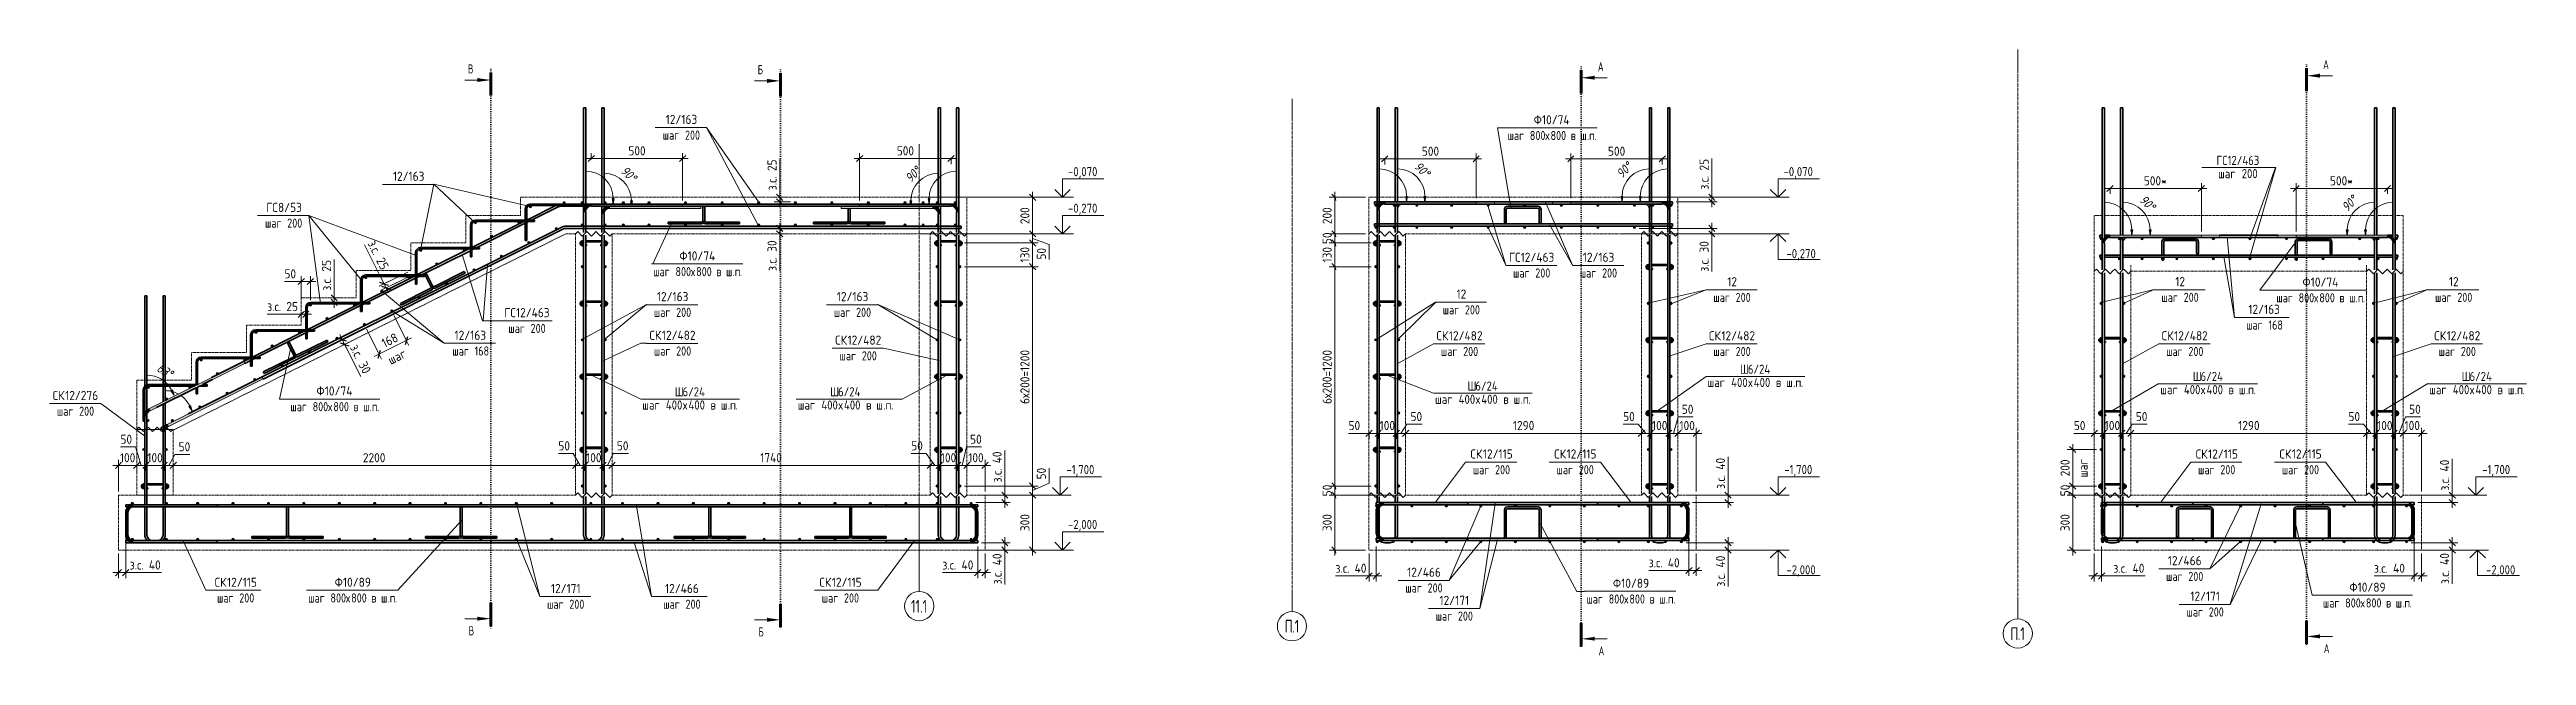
# Model space of a CAD drawing. Header units: millimetres. Extents: x 29094 to 49369, y -2577 to 78616.
# Drawn here: x 35821 to 49369, y -2577 to 738 of the extents above.
import ezdxf

# ---------------------------------------------------------------- set-up
doc = ezdxf.new("R2010")
doc.units = ezdxf.units.MM
for name, pattern in [('01 Штриховая _4 мм_', [6, 3.5, -2.5]), ('02 Штрихпунктирная _20 мм_', [25, 20, -2.5, 0, -2.5]), ('04 Пунктир 10мм', [10, 0, -10])]:
    doc.linetypes.add(name, pattern=pattern)
for name, color, linetype, lineweight in [('AA_Dim', 7, 'Continuous', 9), ('AA_Dim-20', 7, 'Continuous', 9), ('AA_Linii', 7, 'Continuous', 9), ('AA_Oformlenie', 7, 'Continuous', 9), ('AA_Razrez', 7, 'Continuous', 9), ('AA_Vinoska', 7, 'Continuous', 9), ('AA_Visotnaya otmetka', 7, 'Continuous', 9), ('KR_Armatura', 7, 'Continuous', 20), ('KR_Armatura_Tonkie', 7, 'Continuous', 20), ('Оси', 7, 'Continuous', 9)]:
    doc.layers.add(name, color=color, linetype=linetype, lineweight=lineweight)
for name, color, linetype, lineweight, true_color in [('AF_Perekritie', 7, 'Continuous', 60, 0x006a35), ('AF_Perekritie_Опалубка', 7, 'Continuous', 60, 0x006a35), ('AF_Stena_Опалубка', 7, 'Continuous', 20, 0x0063c6), ('KR_Fundament', 7, 'Continuous', 20, 0x804000)]:
    doc.layers.add(name, color=color, linetype=linetype, lineweight=lineweight, true_color=true_color)
doc.styles.add('ISOCPEUR', font='isocpeur.TTF', dxfattribs={"width": 0.7, "height": 70})
doc.styles.add('ISOCPEUR_1', font='isocpeur.TTF', dxfattribs={"width": 0.7, "height": 50})
doc.styles.add('ISOCPEUR_2', font='isocpeur.TTF', dxfattribs={"width": 0.9, "height": 50})
doc.styles.add('ISOCPEUR_3', font='isocpeur.TTF', dxfattribs={"width": 0.8, "height": 50})
doc.styles.add('ISOCPEUR_4', font='isocpeur.TTF', dxfattribs={"width": 0.85, "height": 50})
doc.styles.add('ISOCPEUR_I', font='isocpeui.ttf', dxfattribs={"width": 0.85, "height": 50})
doc.dimstyles.new('00_Точн_3_знака__прозр_', dxfattribs={"dimscale": 304.8, "dimtxt": 50.137748, "dimasz": 0.111549, "dimexe": 0.098425, "dimexo": 0.065617, "dimgap": 0.006562, "dimtad": 1, "dimdec": 3, "dimrnd": 0.001, "dimdsep": 46, "dimtxsty": 'ISOCPEUR_2', "dimblk1": 'OBLIQUE', "dimblk2": 'OBLIQUE', "dimsah": 1, "dimcen": 0.09, "dimdle": 0.098425, "dimazin": 0, "dimtfac": 1, "dimtdec": 4, "dimtix": 1, "dimtmove": 0, "dimatfit": 3, "dimfxl": 1, "dimtvp": 1, "dimtolj": 1, "dimtzin": 0, "dimlwd": 18, "dimlwe": 18, "dimarcsym": 2})
doc.dimstyles.new('00_Точн_3_знака__прозр__1', dxfattribs={"dimscale": 304.8, "dimtxt": 50.137748, "dimasz": 0.111549, "dimexe": 0.098425, "dimexo": 0.065617, "dimgap": 0.006562, "dimtad": 1, "dimdec": 3, "dimrnd": 0.001, "dimdsep": 46, "dimtxsty": 'ISOCPEUR_2', "dimblk1": 'OBLIQUE', "dimblk2": 'OBLIQUE', "dimsah": 1, "dimcen": 0.09, "dimdle": 0.098425, "dimazin": 0, "dimtfac": 1, "dimtdec": 4, "dimtix": 1, "dimtmove": 1, "dimatfit": 3, "dimfxl": 1, "dimtvp": 1, "dimtolj": 1, "dimtzin": 0, "dimlwd": 18, "dimlwe": 18, "dimarcsym": 2})
doc.dimstyles.new('05_Округл_1мм__прозр_', dxfattribs={"dimscale": 304.8, "dimtxt": 50.137748, "dimasz": 0.111549, "dimexe": 0.098425, "dimexo": 0.065617, "dimgap": 0.006562, "dimtad": 1, "dimdec": 0, "dimdsep": 46, "dimtxsty": 'ISOCPEUR_2', "dimblk1": 'OBLIQUE', "dimblk2": 'OBLIQUE', "dimsah": 1, "dimcen": 0.09, "dimdle": 0.098425, "dimazin": 0, "dimtfac": 1, "dimtdec": 4, "dimtix": 1, "dimtmove": 0, "dimatfit": 3, "dimfxl": 1, "dimtvp": 1, "dimtolj": 1, "dimtzin": 0, "dimlwd": 18, "dimlwe": 18, "dimarcsym": 2})

msp = doc.modelspace()

# ---------------------------------------------------------------- texts
at = {"layer": 'AA_Razrez', "char_height": 50, "attachment_point": 1, "style": 'ISOCPEUR_1'}
for s, insert, width in [('\\fISOCPEUR|b0|i0|c204|p34|;\\W.7;А', (48256.5219, 681.1478), 38.160325), ('\\fISOCPEUR|b0|i0|c204|p34|;\\W.7;В', (38109.8948, 657.6746), 33.670875), ('\\fISOCPEUR|b0|i0|c204|p34|;\\W.7;Б', (39694.5273, 653.1501), 33.670875), ('\\fISOCPEUR|b0|i0|c204|p34|;\\W.7;А', (44289.7601, 669.5866), 38.160325), ('\\fISOCPEUR|b0|i0|c204|p34|;\\W.7;В', (38113.7297, -2416.8884), 33.670875), ('\\fISOCPEUR|b0|i0|c204|p34|;\\W.7;Б', (39698.3621, -2423.1057), 33.670875), ('\\fISOCPEUR|b0|i0|c204|p34|;\\W.7;А', (44293.5949, -2527.0232), 38.160325), ('\\fISOCPEUR|b0|i0|c204|p34|;\\W.7;А', (48260.3567, -2514.0887), 38.160325)]:
    msp.add_mtext(s, dxfattribs=dict(at, insert=insert, width=width))
at = {"layer": 'AA_Vinoska', "char_height": 50, "attachment_point": 1}
for s, insert, width, style in [('шаг', (39174.9969, 294.9454), 116.7257, 'ISOCPEUR_3'), ('12/163', (39191.2769, 380.9264), 210.683475, 'ISOCPEUR_2'), (' 200', (39271.3052, 294.9454), 133.4008, 'ISOCPEUR_3'), ('шаг', (43796.1271, 292.909), 116.7257, 'ISOCPEUR_3'), (' 800', (43892.4354, 292.909), 133.4008, 'ISOCPEUR_3'), ('\\fISOCPEUR|b0|i0|c204|p34|;\\W.9;Ф', (43938.9471, 378.89), 54.835425, 'ISOCPEUR_2'), ('10/74', (43984.1908, 378.89), 187.594875, 'ISOCPEUR_2'), ('\\fISOCPEUR|b0|i0|c204|p34|;\\W.8;х', (44002.5021, 292.909), 34.6329, 'ISOCPEUR_3'), ('800 ', (44031.0771, 292.909), 133.4008, 'ISOCPEUR_3'), ('\\fISOCPEUR|b0|i0|c204|p34|;\\W.8;в', (44141.1438, 292.909), 34.6329, 'ISOCPEUR_3'), ('\\fISOCPEUR|b0|i0|c204|p34|;\\W.8; ', (44169.7188, 292.909), 29.5021, 'ISOCPEUR_3'), ('\\fISOCPEUR|b0|i0|c204|p34|;\\W.8;ш', (44194.0604, 292.909), 43.6118, 'ISOCPEUR_3'), ('\\fISOCPEUR|b0|i0|c204|p34|;\\W.8;п', (44241.6854, 292.909), 34.6329, 'ISOCPEUR_3'), ('\\fISOCPEUR|b0|i0|c204|p34|;\\W.8;.', (44230.0438, 292.909), 14.1097, 'ISOCPEUR_3'), ('\\fISOCPEUR|b0|i0|c204|p34|;\\W.8;.', (44270.2604, 292.909), 14.1097, 'ISOCPEUR_3'), ('ГС', (47673.274, 156.7117), 73.594912, 'ISOCPEUR_4'), ('12/463', (47733.9959, 156.7117), 213.970394, 'ISOCPEUR_4'), ('12/163', (37699.0759, 69.8127), 210.683475, 'ISOCPEUR_2'), ('шаг', (47682.114, 84.2683), 124.021056, 'ISOCPEUR_4'), (' 200', (47784.4416, 84.2683), 141.73835, 'ISOCPEUR_4'), ('ГС', (37006.2603, -100.3335), 77.924025, 'ISOCPEUR_2'), ('8/53', (37070.554, -100.3335), 155.84805, 'ISOCPEUR_2'), ('шаг', (36999.5203, -186.3146), 116.7257, 'ISOCPEUR_3'), (' 200', (37095.8286, -186.3146), 133.4008, 'ISOCPEUR_3'), ('\\fISOCPEUR|b0|i0|c204|p34|;\\W.9;Ф', (39265.9294, -365.8826), 54.835425, 'ISOCPEUR_2'), ('10/74', (39311.1732, -365.8826), 187.594875, 'ISOCPEUR_2'), ('ГС', (43803.2971, -373.3762), 77.924025, 'ISOCPEUR_2'), ('12/463', (43867.5908, -373.3762), 226.556887, 'ISOCPEUR_2'), ('12/163', (44207.2259, -373.3762), 210.683475, 'ISOCPEUR_2'), ('шаг', (39123.1094, -451.8637), 116.7257, 'ISOCPEUR_3'), (' 800', (39219.4178, -451.8637), 133.4008, 'ISOCPEUR_3'), ('\\fISOCPEUR|b0|i0|c204|p34|;\\W.8;х', (39329.4844, -451.8637), 34.6329, 'ISOCPEUR_3'), ('800 ', (39358.0594, -451.8637), 133.4008, 'ISOCPEUR_3'), ('\\fISOCPEUR|b0|i0|c204|p34|;\\W.8;в', (39468.1261, -451.8637), 34.6329, 'ISOCPEUR_3'), ('\\fISOCPEUR|b0|i0|c204|p34|;\\W.8; ', (39496.7011, -451.8637), 29.5021, 'ISOCPEUR_3'), ('\\fISOCPEUR|b0|i0|c204|p34|;\\W.8;ш', (39521.0428, -451.8637), 43.6118, 'ISOCPEUR_3'), ('\\fISOCPEUR|b0|i0|c204|p34|;\\W.8;.', (39557.0261, -451.8637), 14.1097, 'ISOCPEUR_3'), ('\\fISOCPEUR|b0|i0|c204|p34|;\\W.8;п', (39568.6678, -451.8637), 34.6329, 'ISOCPEUR_3'), ('\\fISOCPEUR|b0|i0|c204|p34|;\\W.8;.', (39597.2428, -451.8637), 14.1097, 'ISOCPEUR_3'), ('шаг', (43825.8071, -459.3572), 116.7257, 'ISOCPEUR_3'), (' 200', (43922.1154, -459.3572), 133.4008, 'ISOCPEUR_3'), ('шаг', (44190.9459, -459.3572), 116.7257, 'ISOCPEUR_3'), (' 200', (44287.2543, -459.3572), 133.4008, 'ISOCPEUR_3'), ('12', (44997.4558, -507.0413), 66.379725, 'ISOCPEUR_2'), ('12', (47448.008, -506.5279), 66.379725, 'ISOCPEUR_2'), ('\\fISOCPEUR|b0|i0|c204|p34|;\\W.9;Ф', (48143.6919, -509.0292), 54.835425, 'ISOCPEUR_2'), ('10/74', (48188.9356, -509.0292), 187.594875, 'ISOCPEUR_2'), ('12', (48944.6418, -506.5279), 66.379725, 'ISOCPEUR_2'), ('ГС', (38308.1298, -676.3186), 77.924025, 'ISOCPEUR_2'), ('12/463', (38372.4236, -676.3186), 226.556887, 'ISOCPEUR_2'), ('12/163', (39142.9528, -588.5136), 210.683475, 'ISOCPEUR_2'), (' 200', (39222.9811, -674.4947), 133.4008, 'ISOCPEUR_3'), ('12/163', (40126.9696, -588.5136), 210.683475, 'ISOCPEUR_2'), (' 200', (40206.998, -674.4947), 133.4008, 'ISOCPEUR_3'), ('шаг', (43441.0588, -660.6072), 116.7257, 'ISOCPEUR_3'), ('12', (43516.8288, -574.6262), 66.379725, 'ISOCPEUR_2'), (' 200', (43537.3671, -660.6072), 133.4008, 'ISOCPEUR_3'), ('шаг', (44921.6858, -593.0224), 116.7257, 'ISOCPEUR_3'), (' 200', (45017.9941, -593.0224), 133.4008, 'ISOCPEUR_3'), ('шаг', (47372.238, -592.5089), 116.7257, 'ISOCPEUR_3'), (' 200', (47468.5463, -592.5089), 133.4008, 'ISOCPEUR_3'), ('12/163', (47847.7701, -658.138), 210.683475, 'ISOCPEUR_2'), ('шаг', (48000.8719, -595.0103), 116.7257, 'ISOCPEUR_3'), (' 800', (48097.1802, -595.0103), 133.4008, 'ISOCPEUR_3'), ('\\fISOCPEUR|b0|i0|c204|p34|;\\W.8;х', (48207.2469, -595.0103), 34.6329, 'ISOCPEUR_3'), ('800 ', (48235.8219, -595.0103), 133.4008, 'ISOCPEUR_3'), ('\\fISOCPEUR|b0|i0|c204|p34|;\\W.8;в', (48345.8886, -595.0103), 34.6329, 'ISOCPEUR_3'), ('\\fISOCPEUR|b0|i0|c204|p34|;\\W.8; ', (48374.4636, -595.0103), 29.5021, 'ISOCPEUR_3'), ('\\fISOCPEUR|b0|i0|c204|p34|;\\W.8;ш', (48398.8052, -595.0103), 43.6118, 'ISOCPEUR_3'), ('\\fISOCPEUR|b0|i0|c204|p34|;\\W.8;.', (48434.7886, -595.0103), 14.1097, 'ISOCPEUR_3'), ('\\fISOCPEUR|b0|i0|c204|p34|;\\W.8;п', (48446.4302, -595.0103), 34.6329, 'ISOCPEUR_3'), ('\\fISOCPEUR|b0|i0|c204|p34|;\\W.8;.', (48475.0052, -595.0103), 14.1097, 'ISOCPEUR_3'), ('шаг', (48868.8718, -592.5089), 116.7257, 'ISOCPEUR_3'), (' 200', (48965.1801, -592.5089), 133.4008, 'ISOCPEUR_3'), ('12/163', (38036.3591, -800.1648), 210.683475, 'ISOCPEUR_2'), ('шаг', (38330.6398, -762.2997), 116.7257, 'ISOCPEUR_3'), (' 200', (38426.9482, -762.2997), 133.4008, 'ISOCPEUR_3'), ('СК', (39102.4528, -800.1648), 82.253137, 'ISOCPEUR_2'), ('шаг', (39126.6728, -674.4947), 116.7257, 'ISOCPEUR_3'), ('12/482', (39170.3184, -800.1648), 226.556887, 'ISOCPEUR_2'), ('шаг', (40110.6896, -674.4947), 116.7257, 'ISOCPEUR_3'), ('СК', (43406.9479, -802.6817), 82.253137, 'ISOCPEUR_2'), ('12/482', (43474.8135, -802.6817), 226.556887, 'ISOCPEUR_2'), ('СК', (44897.4658, -802.6817), 82.253137, 'ISOCPEUR_2'), ('12/482', (44965.3314, -802.6817), 226.556887, 'ISOCPEUR_2'), ('СК', (47373.7098, -802.6817), 82.253137, 'ISOCPEUR_2'), ('12/482', (47441.5754, -802.6817), 226.556887, 'ISOCPEUR_2'), ('шаг', (47835.7301, -744.119), 116.7257, 'ISOCPEUR_3'), (' 168', (47932.0384, -744.119), 123.1392, 'ISOCPEUR_3'), ('СК', (48864.2276, -802.6817), 82.253137, 'ISOCPEUR_2'), ('12/482', (48932.0933, -802.6817), 226.556887, 'ISOCPEUR_2'), ('шаг', (38024.3191, -886.1458), 116.7257, 'ISOCPEUR_3'), (' 168', (38120.6274, -886.1458), 123.1392, 'ISOCPEUR_3'), ('шаг', (39126.6728, -886.1458), 116.7257, 'ISOCPEUR_3'), (' 200', (39222.9811, -886.1458), 133.4008, 'ISOCPEUR_3'), ('СК', (40118.0887, -826.6441), 82.253137, 'ISOCPEUR_2'), ('шаг', (40142.3087, -912.6252), 116.7257, 'ISOCPEUR_3'), ('12/482', (40185.9544, -826.6441), 226.556887, 'ISOCPEUR_2'), (' 200', (40238.6171, -912.6252), 133.4008, 'ISOCPEUR_3'), ('шаг', (43431.1679, -888.6627), 116.7257, 'ISOCPEUR_3'), (' 200', (43527.4762, -888.6627), 133.4008, 'ISOCPEUR_3'), ('шаг', (44921.6858, -888.6627), 116.7257, 'ISOCPEUR_3'), (' 200', (45017.9941, -888.6627), 133.4008, 'ISOCPEUR_3'), ('шаг', (47397.9298, -888.6627), 116.7257, 'ISOCPEUR_3'), (' 200', (47494.2381, -888.6627), 133.4008, 'ISOCPEUR_3'), ('шаг', (48888.4476, -888.6627), 116.7257, 'ISOCPEUR_3'), (' 200', (48984.756, -888.6627), 133.4008, 'ISOCPEUR_3'), ('\\fISOCPEUR|b0|i0|c204|p34|;\\W.85;Ш', (43576.8151, -1077.8478), 51.789012, 'ISOCPEUR_4'), ('6/24', (43619.5453, -1077.8478), 151.278431, 'ISOCPEUR_4'), ('шаг', (44889.598, -1058.2414), 124.021056, 'ISOCPEUR_4'), (' 400', (44991.9256, -1058.2414), 145.826956, 'ISOCPEUR_4'), ('\\fISOCPEUR|b0|i0|c204|p34|;\\W.85;Ш', (45067.333, -985.798), 51.789012, 'ISOCPEUR_4'), ('\\fISOCPEUR|b0|i0|c204|p34|;\\W.85;х', (45112.2448, -1058.2414), 36.797456, 'ISOCPEUR_4'), ('6/24', (45110.0632, -985.798), 151.278431, 'ISOCPEUR_4'), ('400 ', (45142.6058, -1058.2414), 145.826956, 'ISOCPEUR_4'), ('\\fISOCPEUR|b0|i0|c204|p34|;\\W.85;в', (45262.9251, -1058.2414), 36.797456, 'ISOCPEUR_4'), ('\\fISOCPEUR|b0|i0|c204|p34|;\\W.85; ', (45293.286, -1058.2414), 31.345981, 'ISOCPEUR_4'), ('\\fISOCPEUR|b0|i0|c204|p34|;\\W.85;ш', (45319.149, -1058.2414), 46.337537, 'ISOCPEUR_4'), ('\\fISOCPEUR|b0|i0|c204|p34|;\\W.85;п', (45369.7506, -1058.2414), 36.797456, 'ISOCPEUR_4'), ('\\fISOCPEUR|b0|i0|c204|p34|;\\W.85;Ш', (47543.577, -1025.2274), 51.789012, 'ISOCPEUR_4'), ('6/24', (47586.3072, -1025.2274), 151.278431, 'ISOCPEUR_4'), ('\\fISOCPEUR|b0|i0|c204|p34|;\\W.85;Ш', (49014.519, -1025.2274), 51.789012, 'ISOCPEUR_4'), ('6/24', (49057.2492, -1025.2274), 151.278431, 'ISOCPEUR_4'), ('СК', (35838.5989, -1129.4134), 82.253137, 'ISOCPEUR_2'), ('12/276', (35906.4645, -1129.4134), 222.227775, 'ISOCPEUR_2'), (' 200', (35957.4173, -1215.3945), 133.4008, 'ISOCPEUR_3'), ('шаг', (37138.4074, -1190.7793), 116.7257, 'ISOCPEUR_3'), (' 800', (37234.7157, -1190.7793), 133.4008, 'ISOCPEUR_3'), ('\\fISOCPEUR|b0|i0|c204|p34|;\\W.9;Ф', (37281.2274, -1104.7982), 54.835425, 'ISOCPEUR_2'), ('10/74', (37326.4711, -1104.7982), 187.594875, 'ISOCPEUR_2'), ('\\fISOCPEUR|b0|i0|c204|p34|;\\W.8;х', (37344.7824, -1190.7793), 34.6329, 'ISOCPEUR_3'), ('800 ', (37373.3574, -1190.7793), 133.4008, 'ISOCPEUR_3'), ('\\fISOCPEUR|b0|i0|c204|p34|;\\W.8;в', (37483.424, -1190.7793), 34.6329, 'ISOCPEUR_3'), ('\\fISOCPEUR|b0|i0|c204|p34|;\\W.8; ', (37511.999, -1190.7793), 29.5021, 'ISOCPEUR_3'), ('\\fISOCPEUR|b0|i0|c204|p34|;\\W.8;ш', (37536.3407, -1190.7793), 43.6118, 'ISOCPEUR_3'), ('\\fISOCPEUR|b0|i0|c204|p34|;\\W.8;п', (37583.9657, -1190.7793), 34.6329, 'ISOCPEUR_3'), ('шаг', (39062.8092, -1181.7061), 124.021056, 'ISOCPEUR_4'), (' 400', (39165.1368, -1181.7061), 145.826956, 'ISOCPEUR_4'), ('\\fISOCPEUR|b0|i0|c204|p34|;\\W.85;Ш', (39240.5442, -1109.2627), 51.789012, 'ISOCPEUR_4'), ('\\fISOCPEUR|b0|i0|c204|p34|;\\W.85;х', (39285.456, -1181.7061), 36.797456, 'ISOCPEUR_4'), ('6/24', (39283.2744, -1109.2627), 151.278431, 'ISOCPEUR_4'), ('400 ', (39315.817, -1181.7061), 145.826956, 'ISOCPEUR_4'), ('\\fISOCPEUR|b0|i0|c204|p34|;\\W.85;в', (39436.1363, -1181.7061), 36.797456, 'ISOCPEUR_4'), ('\\fISOCPEUR|b0|i0|c204|p34|;\\W.85; ', (39466.4972, -1181.7061), 31.345981, 'ISOCPEUR_4'), ('\\fISOCPEUR|b0|i0|c204|p34|;\\W.85;ш', (39492.3602, -1181.7061), 46.337537, 'ISOCPEUR_4'), ('\\fISOCPEUR|b0|i0|c204|p34|;\\W.85;п', (39542.9618, -1181.7061), 36.797456, 'ISOCPEUR_4'), ('шаг', (39913.3467, -1181.7061), 124.021056, 'ISOCPEUR_4'), (' 400', (40015.6743, -1181.7061), 145.826956, 'ISOCPEUR_4'), ('\\fISOCPEUR|b0|i0|c204|p34|;\\W.85;Ш', (40091.0817, -1109.2627), 51.789012, 'ISOCPEUR_4'), ('\\fISOCPEUR|b0|i0|c204|p34|;\\W.85;х', (40135.9936, -1181.7061), 36.797456, 'ISOCPEUR_4'), ('6/24', (40133.8119, -1109.2627), 151.278431, 'ISOCPEUR_4'), ('400 ', (40166.3545, -1181.7061), 145.826956, 'ISOCPEUR_4'), ('\\fISOCPEUR|b0|i0|c204|p34|;\\W.85;в', (40286.6738, -1181.7061), 36.797456, 'ISOCPEUR_4'), ('\\fISOCPEUR|b0|i0|c204|p34|;\\W.85; ', (40317.0347, -1181.7061), 31.345981, 'ISOCPEUR_4'), ('\\fISOCPEUR|b0|i0|c204|p34|;\\W.85;ш', (40342.8977, -1181.7061), 46.337537, 'ISOCPEUR_4'), ('\\fISOCPEUR|b0|i0|c204|p34|;\\W.85;п', (40393.4993, -1181.7061), 36.797456, 'ISOCPEUR_4'), ('шаг', (43399.0801, -1150.2912), 124.021056, 'ISOCPEUR_4'), (' 400', (43501.4077, -1150.2912), 145.826956, 'ISOCPEUR_4'), ('\\fISOCPEUR|b0|i0|c204|p34|;\\W.85;х', (43621.727, -1150.2912), 36.797456, 'ISOCPEUR_4'), ('400 ', (43652.0879, -1150.2912), 145.826956, 'ISOCPEUR_4'), ('\\fISOCPEUR|b0|i0|c204|p34|;\\W.85;в', (43772.4072, -1150.2912), 36.797456, 'ISOCPEUR_4'), ('\\fISOCPEUR|b0|i0|c204|p34|;\\W.85; ', (43802.7681, -1150.2912), 31.345981, 'ISOCPEUR_4'), ('\\fISOCPEUR|b0|i0|c204|p34|;\\W.85;ш', (43828.6311, -1150.2912), 46.337537, 'ISOCPEUR_4'), ('\\fISOCPEUR|b0|i0|c204|p34|;\\W.85;.', (43866.8634, -1150.2912), 14.991556, 'ISOCPEUR_4'), ('\\fISOCPEUR|b0|i0|c204|p34|;\\W.85;п', (43879.2327, -1150.2912), 36.797456, 'ISOCPEUR_4'), ('\\fISOCPEUR|b0|i0|c204|p34|;\\W.85;.', (43909.5936, -1150.2912), 14.991556, 'ISOCPEUR_4'), ('\\fISOCPEUR|b0|i0|c204|p34|;\\W.85;.', (45357.3813, -1058.2414), 14.991556, 'ISOCPEUR_4'), ('\\fISOCPEUR|b0|i0|c204|p34|;\\W.85;.', (45400.1115, -1058.2414), 14.991556, 'ISOCPEUR_4'), ('шаг', (47365.842, -1097.6708), 124.021056, 'ISOCPEUR_4'), (' 400', (47468.1696, -1097.6708), 145.826956, 'ISOCPEUR_4'), ('\\fISOCPEUR|b0|i0|c204|p34|;\\W.85;х', (47588.4888, -1097.6708), 36.797456, 'ISOCPEUR_4'), ('400 ', (47618.8498, -1097.6708), 145.826956, 'ISOCPEUR_4'), ('\\fISOCPEUR|b0|i0|c204|p34|;\\W.85;в', (47739.169, -1097.6708), 36.797456, 'ISOCPEUR_4'), ('\\fISOCPEUR|b0|i0|c204|p34|;\\W.85; ', (47769.53, -1097.6708), 31.345981, 'ISOCPEUR_4'), ('\\fISOCPEUR|b0|i0|c204|p34|;\\W.85;ш', (47795.393, -1097.6708), 46.337537, 'ISOCPEUR_4'), ('\\fISOCPEUR|b0|i0|c204|p34|;\\W.85;.', (47833.6253, -1097.6708), 14.991556, 'ISOCPEUR_4'), ('\\fISOCPEUR|b0|i0|c204|p34|;\\W.85;п', (47845.9946, -1097.6708), 36.797456, 'ISOCPEUR_4'), ('\\fISOCPEUR|b0|i0|c204|p34|;\\W.85;.', (47876.3555, -1097.6708), 14.991556, 'ISOCPEUR_4'), ('шаг', (48836.784, -1097.6708), 124.021056, 'ISOCPEUR_4'), (' 400', (48939.1116, -1097.6708), 145.826956, 'ISOCPEUR_4'), ('\\fISOCPEUR|b0|i0|c204|p34|;\\W.85;х', (49059.4309, -1097.6708), 36.797456, 'ISOCPEUR_4'), ('400 ', (49089.7918, -1097.6708), 145.826956, 'ISOCPEUR_4'), ('\\fISOCPEUR|b0|i0|c204|p34|;\\W.85;в', (49210.1111, -1097.6708), 36.797456, 'ISOCPEUR_4'), ('\\fISOCPEUR|b0|i0|c204|p34|;\\W.85; ', (49240.472, -1097.6708), 31.345981, 'ISOCPEUR_4'), ('\\fISOCPEUR|b0|i0|c204|p34|;\\W.85;ш', (49266.3351, -1097.6708), 46.337537, 'ISOCPEUR_4'), ('\\fISOCPEUR|b0|i0|c204|p34|;\\W.85;.', (49304.5673, -1097.6708), 14.991556, 'ISOCPEUR_4'), ('\\fISOCPEUR|b0|i0|c204|p34|;\\W.85;п', (49316.9366, -1097.6708), 36.797456, 'ISOCPEUR_4'), ('\\fISOCPEUR|b0|i0|c204|p34|;\\W.85;.', (49347.2976, -1097.6708), 14.991556, 'ISOCPEUR_4'), ('шаг', (35861.1089, -1215.3945), 116.7257, 'ISOCPEUR_3'), ('\\fISOCPEUR|b0|i0|c204|p34|;\\W.8;.', (37572.324, -1190.7793), 14.1097, 'ISOCPEUR_3'), ('\\fISOCPEUR|b0|i0|c204|p34|;\\W.8;.', (37612.5407, -1190.7793), 14.1097, 'ISOCPEUR_3'), ('\\fISOCPEUR|b0|i0|c204|p34|;\\W.85;.', (39530.5925, -1181.7061), 14.991556, 'ISOCPEUR_4'), ('\\fISOCPEUR|b0|i0|c204|p34|;\\W.85;.', (39573.3227, -1181.7061), 14.991556, 'ISOCPEUR_4'), ('\\fISOCPEUR|b0|i0|c204|p34|;\\W.85;.', (40381.13, -1181.7061), 14.991556, 'ISOCPEUR_4'), ('\\fISOCPEUR|b0|i0|c204|p34|;\\W.85;.', (40423.8602, -1181.7061), 14.991556, 'ISOCPEUR_4'), ('СК', (43592.7976, -1449.5916), 82.253137, 'ISOCPEUR_2'), ('12/115', (43660.6632, -1449.5916), 199.139175, 'ISOCPEUR_2'), ('СК', (44050.82, -1449.5916), 82.253137, 'ISOCPEUR_2'), ('12/115', (44118.6857, -1449.5916), 199.139175, 'ISOCPEUR_2'), ('СК', (47559.5594, -1449.5916), 82.253137, 'ISOCPEUR_2'), ('12/115', (47627.425, -1449.5916), 199.139175, 'ISOCPEUR_2'), ('СК', (48017.5819, -1449.5916), 82.253137, 'ISOCPEUR_2'), ('12/115', (48085.4475, -1449.5916), 199.139175, 'ISOCPEUR_2'), ('шаг', (43605.7676, -1535.5727), 116.7257, 'ISOCPEUR_3'), (' 200', (43702.0759, -1535.5727), 133.4008, 'ISOCPEUR_3'), ('шаг', (44063.79, -1535.5727), 116.7257, 'ISOCPEUR_3'), (' 200', (44160.0984, -1535.5727), 133.4008, 'ISOCPEUR_3'), ('шаг', (47572.5294, -1535.5727), 116.7257, 'ISOCPEUR_3'), (' 200', (47668.8377, -1535.5727), 133.4008, 'ISOCPEUR_3'), ('шаг', (48030.5519, -1535.5727), 116.7257, 'ISOCPEUR_3'), (' 200', (48126.8602, -1535.5727), 133.4008, 'ISOCPEUR_3'), ('СК', (36724.1222, -2151.4432), 82.253137, 'ISOCPEUR_2'), ('12/115', (36791.9878, -2151.4432), 199.139175, 'ISOCPEUR_2'), ('\\fISOCPEUR|b0|i0|c204|p34|;\\W.9;Ф', (37380.7452, -2151.4432), 54.835425, 'ISOCPEUR_2'), ('10/89', (37425.989, -2151.4432), 183.265762, 'ISOCPEUR_2'), ('СК', (40031.7816, -2151.4432), 82.253137, 'ISOCPEUR_2'), ('12/115', (40099.6472, -2151.4432), 199.139175, 'ISOCPEUR_2'), ('12/466', (43246.4187, -2096.5778), 226.556887, 'ISOCPEUR_2'), ('\\fISOCPEUR|b0|i0|c204|p34|;\\W.9;Ф', (44372.0438, -2157.1665), 54.835425, 'ISOCPEUR_2'), ('10/89', (44417.2875, -2157.1665), 183.265762, 'ISOCPEUR_2'), ('шаг', (47397.5417, -2119.2671), 116.7257, 'ISOCPEUR_3'), ('12/466', (47407.2517, -2033.2861), 226.556887, 'ISOCPEUR_2'), (' 200', (47493.8501, -2119.2671), 133.4008, 'ISOCPEUR_3'), ('шаг', (36737.0922, -2237.4243), 116.7257, 'ISOCPEUR_3'), (' 200', (36833.4005, -2237.4243), 133.4008, 'ISOCPEUR_3'), ('шаг', (37236.1252, -2237.4243), 116.7257, 'ISOCPEUR_3'), (' 800', (37332.4336, -2237.4243), 133.4008, 'ISOCPEUR_3'), ('\\fISOCPEUR|b0|i0|c204|p34|;\\W.8;х', (37442.5002, -2237.4243), 34.6329, 'ISOCPEUR_3'), ('800 ', (37471.0752, -2237.4243), 133.4008, 'ISOCPEUR_3'), ('\\fISOCPEUR|b0|i0|c204|p34|;\\W.8;в', (37581.1419, -2237.4243), 34.6329, 'ISOCPEUR_3'), ('\\fISOCPEUR|b0|i0|c204|p34|;\\W.8; ', (37609.7169, -2237.4243), 29.5021, 'ISOCPEUR_3'), ('\\fISOCPEUR|b0|i0|c204|p34|;\\W.8;ш', (37634.0586, -2237.4243), 43.6118, 'ISOCPEUR_3'), ('\\fISOCPEUR|b0|i0|c204|p34|;\\W.8;.', (37670.0419, -2237.4243), 14.1097, 'ISOCPEUR_3'), ('\\fISOCPEUR|b0|i0|c204|p34|;\\W.8;п', (37681.6836, -2237.4243), 34.6329, 'ISOCPEUR_3'), ('\\fISOCPEUR|b0|i0|c204|p34|;\\W.8;.', (37710.2586, -2237.4243), 14.1097, 'ISOCPEUR_3'), ('шаг', (38542.3924, -2271.7727), 116.7257, 'ISOCPEUR_3'), ('12/171', (38563.3524, -2185.7917), 199.139175, 'ISOCPEUR_2'), (' 200', (38638.7007, -2271.7727), 133.4008, 'ISOCPEUR_3'), ('шаг', (39177.9995, -2271.7727), 116.7257, 'ISOCPEUR_3'), ('12/466', (39187.7095, -2185.7917), 226.556887, 'ISOCPEUR_2'), (' 200', (39274.3078, -2271.7727), 133.4008, 'ISOCPEUR_3'), ('шаг', (40044.7516, -2237.4243), 116.7257, 'ISOCPEUR_3'), (' 200', (40141.0599, -2237.4243), 133.4008, 'ISOCPEUR_3'), ('шаг', (43236.7087, -2182.5589), 116.7257, 'ISOCPEUR_3'), (' 200', (43333.017, -2182.5589), 133.4008, 'ISOCPEUR_3'), ('12/171', (43423.5012, -2250.5727), 199.139175, 'ISOCPEUR_2'), ('шаг', (44227.4238, -2243.1475), 116.7257, 'ISOCPEUR_3'), (' 800', (44323.7321, -2243.1475), 133.4008, 'ISOCPEUR_3'), ('\\fISOCPEUR|b0|i0|c204|p34|;\\W.8;х', (44433.7988, -2243.1475), 34.6329, 'ISOCPEUR_3'), ('800 ', (44462.3738, -2243.1475), 133.4008, 'ISOCPEUR_3'), ('\\fISOCPEUR|b0|i0|c204|p34|;\\W.8;в', (44572.4405, -2243.1475), 34.6329, 'ISOCPEUR_3'), ('\\fISOCPEUR|b0|i0|c204|p34|;\\W.8; ', (44601.0155, -2243.1475), 29.5021, 'ISOCPEUR_3'), ('\\fISOCPEUR|b0|i0|c204|p34|;\\W.8;ш', (44625.3571, -2243.1475), 43.6118, 'ISOCPEUR_3'), ('\\fISOCPEUR|b0|i0|c204|p34|;\\W.8;.', (44661.3405, -2243.1475), 14.1097, 'ISOCPEUR_3'), ('\\fISOCPEUR|b0|i0|c204|p34|;\\W.8;п', (44672.9821, -2243.1475), 34.6329, 'ISOCPEUR_3'), ('\\fISOCPEUR|b0|i0|c204|p34|;\\W.8;.', (44701.5571, -2243.1475), 14.1097, 'ISOCPEUR_3'), ('12/171', (47530.3742, -2227.9983), 199.139175, 'ISOCPEUR_2'), ('шаг', (48255.6409, -2264.703), 116.7257, 'ISOCPEUR_3'), (' 800', (48351.9492, -2264.703), 133.4008, 'ISOCPEUR_3'), ('\\fISOCPEUR|b0|i0|c204|p34|;\\W.9;Ф', (48400.2609, -2178.722), 54.835425, 'ISOCPEUR_2'), ('10/89', (48445.5046, -2178.722), 183.265762, 'ISOCPEUR_2'), ('\\fISOCPEUR|b0|i0|c204|p34|;\\W.8;х', (48462.0159, -2264.703), 34.6329, 'ISOCPEUR_3'), ('800 ', (48490.5909, -2264.703), 133.4008, 'ISOCPEUR_3'), ('\\fISOCPEUR|b0|i0|c204|p34|;\\W.8;в', (48600.6575, -2264.703), 34.6329, 'ISOCPEUR_3'), ('\\fISOCPEUR|b0|i0|c204|p34|;\\W.8; ', (48629.2325, -2264.703), 29.5021, 'ISOCPEUR_3'), ('\\fISOCPEUR|b0|i0|c204|p34|;\\W.8;ш', (48653.5742, -2264.703), 43.6118, 'ISOCPEUR_3'), ('\\fISOCPEUR|b0|i0|c204|p34|;\\W.8;п', (48701.1992, -2264.703), 34.6329, 'ISOCPEUR_3'), ('шаг', (43402.5412, -2336.5538), 116.7257, 'ISOCPEUR_3'), (' 200', (43498.8495, -2336.5538), 133.4008, 'ISOCPEUR_3'), ('шаг', (47509.4142, -2313.9794), 116.7257, 'ISOCPEUR_3'), (' 200', (47605.7225, -2313.9794), 133.4008, 'ISOCPEUR_3'), ('\\fISOCPEUR|b0|i0|c204|p34|;\\W.8;.', (48689.5575, -2264.703), 14.1097, 'ISOCPEUR_3'), ('\\fISOCPEUR|b0|i0|c204|p34|;\\W.8;.', (48729.7742, -2264.703), 14.1097, 'ISOCPEUR_3')]:
    msp.add_mtext(s, dxfattribs=dict(at, insert=insert, width=width, style=style))
at = {"layer": 'AA_Vinoska', "char_height": 50, "width": 106.303763, "attachment_point": 1, "style": 'ISOCPEUR_I'}
for s, insert, rotation in [('90°', (38976.4145, 105.1513), 315), ('90°', (40496.2658, 42.2824), 45), ('90°', (43316.4528, 129.1513), 315), ('90°', (44386.3041, 66.2824), 45), ('90°', (47283.2147, -53.7415), 315), ('90°', (48353.066, -116.6104), 45), ('63°', (36429.1132, -976.0587), 328.275)]:
    msp.add_mtext(s, dxfattribs=dict(at, insert=insert, rotation=rotation))
at = {"layer": 'AA_Visotnaya otmetka', "color": 92, "true_color": 0x00cc00, "char_height": 50, "attachment_point": 1, "line_spacing_factor": 1.135194, "style": 'ISOCPEUR_4'}
for s, insert, width in [('-0,070', (41391.9131, 95.1359), 191.919467), ('-0,070', (45305.4233, 95.1359), 191.919467), ('-0,270', (41391.9131, -104.8641), 191.919467), ('-1,700', (41383.1312, -1534.8641), 181.691784), ('-1,700', (45309.6849, -1534.8641), 181.691784), ('-1,700', (49126.78, -1534.8641), 181.691784), ('-2,000', (41391.9131, -1834.8641), 191.919467)]:
    msp.add_mtext(s, dxfattribs=dict(at, insert=insert, width=width))
at = {"layer": 'AA_Visotnaya otmetka', "char_height": 50, "width": 191.919467, "attachment_point": 1, "line_spacing_factor": 1.135194, "style": 'ISOCPEUR_4'}
for s, insert in [('-0,270', (45321.4233, -353.4636)), ('-2,000', (45321.4233, -2083.4636)), ('-2,000', (49147.8226, -2083.4636))]:
    msp.add_mtext(s, dxfattribs=dict(at, insert=insert))
at = {"layer": 'Оси', "char_height": 70, "attachment_point": 1, "style": 'ISOCPEUR'}
for s, insert, width in [('11.1', (40532.8785, -2272.9601), 108.869162), ('\\fISOCPEUR|b0|i0|c204|p34|;\\W.7;П', (42577.0642, -2382.1017), 48.261587), ('.1', (42616.884, -2382.1017), 48.261587), ('\\fISOCPEUR|b0|i0|c204|p34|;\\W.7;П', (46546.2565, -2422.749), 48.261587), ('.1', (46586.0763, -2422.749), 48.261587)]:
    msp.add_mtext(s, dxfattribs=dict(at, insert=insert, width=width))

# ---------------------------------------------------------------- blocks, each defined once
blk = doc.blocks.new('Ktcnybwf - Лестница-3686718-А-А Арм')
at = {"layer": 'AF_Perekritie', "linetype": '01 Штриховая _4 мм_', "lineweight": 20}
for p, q in [((-31880, -70), (-32180, -70)), ((-32180, -70), (-32180, -170)), ((-34080, -1344), (-31933, -270)), ((-32180, -170), (-32480, -170)), ((-32480, -170), (-32480, -320)), ((-31933, -270), (-31880, -270)), ((-32480, -320), (-32780, -320)), ((-32780, -320), (-32780, -470)), ((-32780, -470), (-33080, -470)), ((-33080, -470), (-33080, -620)), ((-33080, -620), (-33380, -620)), ((-33380, -620), (-33380, -770)), ((-33380, -770), (-33680, -770)), ((-33680, -770), (-33680, -920)), ((-33680, -920), (-33980, -920)), ((-33980, -920), (-33980, -1070)), ((-33980, -1070), (-34280, -1070)), ((-34280, -1070), (-34280, -1340)), ((-34280, -1340), (-34135, -1340)), ((-34122, -1340), (-34080, -1340)), ((-34080, -1340), (-34080, -1344))]:
    blk.add_line(p, q, dxfattribs=at)
blk = doc.blocks.new('261_Лягушка _НесАрм_РабПлоск_ - 10 А240-3794697-А-А Арм')
at = {"layer": 'KR_Armatura_Tonkie', "lineweight": 35}
for p, q in [((-30380, -1781), (-30380, -1918)), ((-30380, -1781), (-30380, -1918)), ((-30370, -1918), (-30370, -1781)), ((-30370, -1918), (-30370, -1781)), ((-30387, -1926), (-30570, -1926)), ((-30570, -1926), (-30570, -1936)), ((-30570, -1936), (-30570, -1926)), ((-30570, -1936), (-30387, -1936)), ((-30180, -1926), (-30362, -1926)), ((-30362, -1936), (-30180, -1936)), ((-30180, -1936), (-30180, -1926)), ((-30180, -1926), (-30180, -1936))]:
    blk.add_line(p, q, dxfattribs=at)
at = {"layer": 'KR_Armatura_Tonkie', "lineweight": 35, "flags": 128}
for points in [[(-30380, -1769), (-30378, -1765), (-30374, -1764), (-30370, -1767), (-30370, -1769)], [(-30380, -1769), (-30380, -1771), (-30380, -1776), (-30380, -1781)], [(-30380, -1781), (-30380, -1775), (-30380, -1770), (-30380, -1769)], [(-30370, -1781), (-30370, -1775), (-30370, -1770), (-30370, -1769)], [(-30370, -1769), (-30370, -1771), (-30370, -1776), (-30370, -1781)], [(-30387, -1936), (-30379, -1934), (-30373, -1929), (-30370, -1921), (-30370, -1918)], [(-30380, -1918), (-30382, -1923), (-30386, -1926), (-30387, -1926)], [(-30380, -1918), (-30378, -1927), (-30373, -1933), (-30365, -1936), (-30362, -1936)], [(-30362, -1926), (-30367, -1924), (-30370, -1919), (-30370, -1918)]]:
    blk.add_lwpolyline(points, dxfattribs=at)
blk = doc.blocks.new('261_Лягушка _НесАрм_РабПлоск_ - 10 А240-3789873-А-А Арм')
at = {"layer": 'KR_Armatura_Tonkie', "lineweight": 35}
for p, q in [((-30388, -131), (-30388, -136)), ((-30388, -136), (-30388, -131)), ((-30378, -136), (-30378, -131)), ((-30378, -131), (-30378, -136)), ((-30396, -206), (-30578, -206)), ((-30578, -206), (-30578, -216)), ((-30578, -216), (-30578, -206)), ((-30578, -216), (-30396, -216)), ((-30388, -136), (-30388, -198)), ((-30388, -136), (-30388, -198)), ((-30378, -198), (-30378, -136)), ((-30378, -198), (-30378, -136)), ((-30188, -206), (-30371, -206)), ((-30371, -216), (-30188, -216)), ((-30188, -216), (-30188, -206)), ((-30188, -206), (-30188, -216))]:
    blk.add_line(p, q, dxfattribs=at)
at = {"layer": 'KR_Armatura_Tonkie', "lineweight": 35, "flags": 128}
for points in [[(-30396, -216), (-30388, -214), (-30382, -209), (-30379, -201), (-30378, -198)], [(-30388, -198), (-30390, -203), (-30395, -206), (-30396, -206)], [(-30388, -198), (-30386, -207), (-30381, -213), (-30373, -216), (-30371, -216)], [(-30371, -206), (-30376, -204), (-30378, -199), (-30378, -198)]]:
    blk.add_lwpolyline(points, dxfattribs=at)
blk = doc.blocks.new('261_Лягушка _НесАрм_РабПлоск_ - 10 А240-V1-А-А Арм')
at = {"layer": 'KR_Armatura_Tonkie', "lineweight": 35}
for p, q in [((-31191, -206), (-31373, -206)), ((-31373, -206), (-31373, -216)), ((-31373, -216), (-31373, -206)), ((-31373, -216), (-31191, -216)), ((-31183, -136), (-31183, -198)), ((-31183, -136), (-31183, -198)), ((-31173, -198), (-31173, -136)), ((-31173, -198), (-31173, -136)), ((-30983, -206), (-31166, -206)), ((-31166, -216), (-30983, -216)), ((-30983, -216), (-30983, -206)), ((-30983, -206), (-30983, -216))]:
    blk.add_line(p, q, dxfattribs=at)
at = {"layer": 'KR_Armatura_Tonkie', "lineweight": 35, "flags": 128}
for points in [[(-31183, -124), (-31182, -120), (-31177, -119), (-31174, -122), (-31173, -124)], [(-31183, -124), (-31183, -126), (-31183, -131), (-31183, -136)], [(-31183, -136), (-31183, -130), (-31183, -125), (-31183, -124)], [(-31173, -136), (-31173, -130), (-31173, -125), (-31173, -124)], [(-31173, -124), (-31173, -126), (-31173, -131), (-31173, -136)], [(-31191, -216), (-31183, -214), (-31177, -209), (-31174, -201), (-31173, -198)], [(-31183, -198), (-31185, -203), (-31190, -206), (-31191, -206)], [(-31183, -198), (-31181, -207), (-31176, -213), (-31168, -216), (-31166, -216)], [(-31166, -206), (-31171, -204), (-31173, -199), (-31173, -198)]]:
    blk.add_lwpolyline(points, dxfattribs=at)
blk = doc.blocks.new('261_Лягушка _НесАрм_РабПлоск_ - 10 А240-V2-А-А Арм')
at = {"layer": 'KR_Armatura_Tonkie', "lineweight": 35}
for p, q in [((-33424, -944), (-33588, -1026)), ((-33449, -879), (-33421, -934)), ((-33449, -879), (-33421, -934)), ((-33412, -930), (-33440, -874)), ((-33412, -930), (-33440, -874)), ((-33239, -852), (-33402, -933)), ((-33397, -942), (-33234, -861)), ((-33239, -852), (-33234, -861)), ((-33234, -861), (-33239, -852)), ((-33583, -1035), (-33588, -1026)), ((-33588, -1026), (-33583, -1035)), ((-33583, -1035), (-33420, -953))]:
    blk.add_line(p, q, dxfattribs=at)
at = {"layer": 'KR_Armatura_Tonkie', "lineweight": 35, "flags": 128}
for points in [[(-33454, -868), (-33454, -863), (-33451, -861), (-33447, -861), (-33445, -863)], [(-33449, -879), (-33452, -873), (-33454, -869), (-33454, -868)], [(-33454, -868), (-33453, -869), (-33451, -874), (-33449, -879)], [(-33445, -863), (-33444, -865), (-33442, -870), (-33440, -874)], [(-33440, -874), (-33443, -868), (-33445, -864), (-33445, -863)], [(-33421, -934), (-33420, -940), (-33423, -944), (-33424, -944)], [(-33421, -934), (-33416, -941), (-33408, -944), (-33400, -943), (-33397, -942)], [(-33420, -953), (-33413, -948), (-33410, -940), (-33411, -932), (-33412, -930)], [(-33402, -933), (-33407, -934), (-33412, -931), (-33412, -930)]]:
    blk.add_lwpolyline(points, dxfattribs=at)
blk = doc.blocks.new('079_Обозначение загиба стержня _ЭлУзла_ - Сплошные линии-3774983-А-А Арм')
at = {"layer": 'AA_Oformlenie'}
for points in [[(-31724, -161), (-31723, -153), (-31720, -146), (-31715, -140), (-31709, -135), (-31702, -132), (-31694, -131), (-31694, -119), (-31705, -120), (-31715, -125), (-31724, -131), (-31730, -140), (-31735, -150), (-31736, -161)], [(-31694, -131), (-31194, -131), (-31194, -119), (-31694, -119)], [(-31572, -107), (-31569, -89), (-31579, -89), (-31576, -107)]]:
    blk.add_hatch(color=256, dxfattribs=at).paths.add_polyline_path(points)
for p, q in [((-31694, -131), (-31694, -119)), ((-31194, -119), (-31694, -119)), ((-31194, -119), (-31694, -119)), ((-31694, -119), (-31694, -131)), ((-31694, -131), (-31194, -131)), ((-31694, -131), (-31194, -131)), ((-31569, -89), (-31579, -89)), ((-31579, -89), (-31576, -107)), ((-31572, -107), (-31569, -89)), ((-31194, -131), (-31194, -119)), ((-31194, -131), (-31194, -119)), ((-31736, -161), (-31724, -161))]:
    blk.add_line(p, q, dxfattribs=at)
for centre, radius, start, end in [((-31724, -89), 150, 0.0049, 90), ((-31694, -161), 42, 90, 180), ((-31694, -161), 42, 90, 180), ((-31694, -161), 30, 90, 180), ((-31694, -161), 30, 90, 180)]:
    blk.add_arc(centre, radius, start, end, dxfattribs=at)
blk = doc.blocks.new('079_Обозначение загиба стержня _ЭлУзла_ - Сплошные линии-3773018-А-А Арм')
at = {"layer": 'AA_Oformlenie'}
for points in [[(-31824, -149), (-31823, -141), (-31820, -134), (-31815, -128), (-31809, -123), (-31802, -120), (-31794, -119), (-31794, -107), (-31805, -108), (-31815, -113), (-31824, -119), (-31830, -128), (-31835, -138), (-31836, -149)], [(-31794, -119), (-31294, -119), (-31294, -107), (-31794, -107)], [(-31674, -107), (-31669, -77), (-31679, -77)]]:
    blk.add_hatch(color=256, dxfattribs=at).paths.add_polyline_path(points)
for p, q in [((-31794, -119), (-31794, -107)), ((-31294, -107), (-31794, -107)), ((-31294, -107), (-31794, -107)), ((-31794, -107), (-31794, -119)), ((-31794, -119), (-31294, -119)), ((-31794, -119), (-31294, -119)), ((-31669, -77), (-31679, -77)), ((-31679, -77), (-31674, -107)), ((-31674, -107), (-31669, -77)), ((-31294, -119), (-31294, -107)), ((-31294, -119), (-31294, -107)), ((-31836, -149), (-31824, -149))]:
    blk.add_line(p, q, dxfattribs=at)
for centre, radius, start, end in [((-31824, -77), 150, 0.0049, 90), ((-31794, -149), 42, 90, 180), ((-31794, -149), 42, 90, 180), ((-31794, -149), 30, 90, 180), ((-31794, -149), 30, 90, 180)]:
    blk.add_arc(centre, radius, start, end, dxfattribs=at)
blk = doc.blocks.new('079_Обозначение загиба стержня _ЭлУзла_ - Сплошные линии-3774978-А-А Арм')
at = {"layer": 'AA_Oformlenie'}
for points in [[(-29926, -131), (-29926, -119), (-30426, -119), (-30426, -131), (-30326, -131)], [(-30044, -107), (-30041, -89), (-30051, -89), (-30048, -107)], [(-29895, -161), (-29884, -161), (-29885, -150), (-29890, -140), (-29896, -131), (-29905, -125), (-29915, -120), (-29926, -119), (-29926, -131), (-29918, -132), (-29911, -135), (-29905, -140), (-29900, -146), (-29897, -153), (-29896, -161)]]:
    blk.add_hatch(color=256, dxfattribs=at).paths.add_polyline_path(points)
for p, q in [((-29926, -119), (-30426, -119)), ((-30426, -119), (-30426, -131)), ((-30426, -119), (-30426, -131)), ((-29926, -119), (-30426, -119)), ((-30426, -131), (-29926, -131)), ((-30426, -131), (-29926, -131)), ((-30051, -89), (-30048, -107)), ((-30041, -89), (-30051, -89)), ((-30044, -107), (-30041, -89)), ((-29926, -119), (-29926, -131)), ((-29926, -131), (-29926, -119)), ((-29896, -161), (-29884, -161))]:
    blk.add_line(p, q, dxfattribs=at)
for centre, radius, start, end in [((-29896, -89), 150, 90, 179.9951), ((-29926, -161), 42, 360, 90), ((-29926, -161), 42, 360, 90), ((-29926, -161), 30, 360, 90), ((-29926, -161), 30, 360, 90)]:
    blk.add_arc(centre, radius, start, end, dxfattribs=at)
blk = doc.blocks.new('079_Обозначение загиба стержня _ЭлУзла_ - Сплошные линии-3772954-А-А Арм')
at = {"layer": 'AA_Oformlenie'}
for points in [[(-29826, -119), (-29826, -107), (-30326, -107), (-30326, -119)], [(-29946, -107), (-29941, -77), (-29951, -77)], [(-29796, -149), (-29784, -149), (-29785, -138), (-29790, -128), (-29796, -119), (-29805, -113), (-29815, -108), (-29826, -107), (-29826, -119), (-29818, -120), (-29811, -123), (-29805, -128), (-29800, -134), (-29797, -141)]]:
    blk.add_hatch(color=256, dxfattribs=at).paths.add_polyline_path(points)
for p, q in [((-29826, -107), (-30326, -107)), ((-30326, -107), (-30326, -119)), ((-30326, -107), (-30326, -119)), ((-29826, -107), (-30326, -107)), ((-30326, -119), (-29826, -119)), ((-30326, -119), (-29826, -119)), ((-29951, -77), (-29946, -107)), ((-29941, -77), (-29951, -77)), ((-29946, -107), (-29941, -77)), ((-29826, -107), (-29826, -119)), ((-29826, -119), (-29826, -107)), ((-29796, -149), (-29784, -149))]:
    blk.add_line(p, q, dxfattribs=at)
for centre, radius, start, end in [((-29796, -77), 150, 90, 179.9951), ((-29826, -149), 42, 360, 90), ((-29826, -149), 42, 360, 90), ((-29826, -149), 30, 360, 90), ((-29826, -149), 30, 360, 90)]:
    blk.add_arc(centre, radius, start, end, dxfattribs=at)
blk = doc.blocks.new('079_Обозначение загиба стержня _ЭлУзла_ - Сплошные линии-3775775-А-А Арм')
at = {"layer": 'AA_Oformlenie'}
for points in [[(-34107, -1324), (-33589, -1064), (-33594, -1054), (-34113, -1313)], [(-33976, -1238), (-33985, -1209), (-33995, -1214)], [(-34136, -1351), (-34124, -1351), (-34123, -1344), (-34121, -1338), (-34118, -1332), (-34113, -1327), (-34107, -1324), (-34113, -1313), (-34121, -1318), (-34127, -1325), (-34132, -1333), (-34135, -1341)]]:
    blk.add_hatch(color=256, dxfattribs=at).paths.add_polyline_path(points)
for p, q in [((-33594, -1054), (-34113, -1313)), ((-33594, -1054), (-34113, -1313)), ((-34107, -1324), (-33589, -1064)), ((-34107, -1324), (-33589, -1064)), ((-33589, -1064), (-33594, -1054)), ((-33589, -1064), (-33594, -1054)), ((-33985, -1209), (-33995, -1214)), ((-33995, -1214), (-33976, -1238)), ((-33976, -1238), (-33985, -1209)), ((-34136, -1351), (-34124, -1351)), ((-34107, -1324), (-34113, -1313)), ((-34113, -1313), (-34107, -1324))]:
    blk.add_line(p, q, dxfattribs=at)
for centre, radius, start, end in [((-34124, -1278), 150, 77.6288, 90), ((-34124, -1278), 150, 61.2026, 73.4903), ((-34124, -1278), 150, 26.55, 55.8028), ((-34094, -1351), 42, 116.55, 180), ((-34094, -1351), 42, 116.55, 180), ((-34094, -1351), 30, 116.55, 180), ((-34094, -1351), 30, 116.55, 180)]:
    blk.add_arc(centre, radius, start, end, dxfattribs=at)
blk = doc.blocks.new('079_Обозначение загиба стержня _ЭлУзла_ - Сплошные линии-3776198-А-А Арм')
at = {"layer": 'AA_Oformlenie'}
for points in [[(-34207, -1238), (-33689, -979), (-33694, -968), (-34213, -1228)], [(-34076, -1153), (-34085, -1123), (-34095, -1128)], [(-34236, -1265), (-34224, -1265), (-34223, -1259), (-34221, -1252), (-34218, -1247), (-34213, -1242), (-34207, -1238), (-34213, -1228), (-34221, -1233), (-34227, -1239), (-34232, -1247), (-34235, -1256)]]:
    blk.add_hatch(color=256, dxfattribs=at).paths.add_polyline_path(points)
for p, q in [((-33694, -968), (-34213, -1228)), ((-33694, -968), (-34213, -1228)), ((-34207, -1238), (-33689, -979)), ((-34207, -1238), (-33689, -979)), ((-33689, -979), (-33694, -968)), ((-33689, -979), (-33694, -968)), ((-34085, -1123), (-34095, -1128)), ((-34095, -1128), (-34076, -1153)), ((-34076, -1153), (-34085, -1123)), ((-34236, -1265), (-34224, -1265)), ((-34207, -1238), (-34213, -1228)), ((-34213, -1228), (-34207, -1238))]:
    blk.add_line(p, q, dxfattribs=at)
for centre, radius, start, end in [((-34224, -1193), 150, 26.55, 90), ((-34194, -1265), 42, 116.55, 180), ((-34194, -1265), 42, 116.55, 180), ((-34194, -1265), 30, 116.55, 180), ((-34194, -1265), 30, 116.55, 180)]:
    blk.add_arc(centre, radius, start, end, dxfattribs=at)
blk = doc.blocks.new('Последовательность узлов - 3мм масшт20 маскировка-904226-А-А Арм')
at = {"layer": 'AA_Oformlenie'}
for p, q in [((-31880, -270), (-31868, -257)), ((-31843, -282), (-31868, -257)), ((-31830, -270), (-31843, -282)), ((-31830, -270), (-31818, -257)), ((-31793, -282), (-31818, -257)), ((-31780, -270), (-31793, -282)), ((-31780, -270), (-31768, -257)), ((-31743, -282), (-31768, -257)), ((-31730, -270), (-31743, -282)), ((-31730, -270), (-31718, -257)), ((-31693, -282), (-31718, -257)), ((-31680, -270), (-31693, -282))]:
    blk.add_line(p, q, dxfattribs=at)
blk = doc.blocks.new('Последовательность узлов - 3мм масшт20-904339-А-А Арм')
at = {"layer": 'AA_Oformlenie'}
for p, q in [((-34280, -1340), (-34268, -1327)), ((-34268, -1327), (-34243, -1352)), ((-34230, -1340), (-34243, -1352)), ((-34230, -1340), (-34218, -1327)), ((-34218, -1327), (-34193, -1352)), ((-34180, -1340), (-34193, -1352)), ((-34180, -1340), (-34168, -1327)), ((-34168, -1327), (-34143, -1352)), ((-34130, -1340), (-34143, -1352)), ((-34130, -1340), (-34118, -1327)), ((-34118, -1327), (-34093, -1352)), ((-34080, -1340), (-34093, -1352))]:
    blk.add_line(p, q, dxfattribs=at)
blk = doc.blocks.new('261_Лягушка _НесАрм_РабПлоск_ - 10 А240-3794697-Б-Б Арм')
at = {"layer": 'KR_Armatura', "lineweight": 35}
for start, end in [(90, 270), (270, 90)]:
    blk.add_arc((77081, -1931), 5, start, end, dxfattribs=at)
at = {"layer": 'KR_Armatura_Tonkie', "lineweight": 35}
for p, q in [((77076, -1781), (77076, -1918)), ((77086, -1918), (77086, -1781)), ((77259, -1764), (77094, -1764)), ((77094, -1774), (77259, -1774)), ((77266, -1781), (77266, -1918)), ((77276, -1918), (77276, -1781))]:
    blk.add_line(p, q, dxfattribs=at)
at = {"layer": 'KR_Armatura_Tonkie', "lineweight": 35, "flags": 128}
for points in [[(77094, -1764), (77086, -1766), (77079, -1771), (77076, -1779), (77076, -1781)], [(77086, -1781), (77088, -1777), (77093, -1774), (77094, -1774)], [(77276, -1781), (77274, -1773), (77269, -1767), (77261, -1764), (77259, -1764)], [(77259, -1774), (77264, -1776), (77266, -1781), (77266, -1781)], [(77076, -1931), (77076, -1929), (77076, -1924), (77076, -1918)], [(77081, -1936), (77077, -1934), (77076, -1931)], [(77086, -1931), (77084, -1935), (77081, -1936)], [(77086, -1918), (77086, -1925), (77086, -1930), (77086, -1931)], [(77266, -1918), (77266, -1925), (77266, -1930), (77266, -1931)], [(77276, -1931), (77276, -1929), (77276, -1924), (77276, -1918)]]:
    blk.add_lwpolyline(points, dxfattribs=at)
blk = doc.blocks.new('261_Лягушка _НесАрм_РабПлоск_ - 10 А240-3789873-Б-Б Арм')
at = {"layer": 'KR_Armatura', "lineweight": 35}
for start, end in [(90, 270), (270, 90)]:
    blk.add_arc((77081, -211), 5, start, end, dxfattribs=at)
at = {"layer": 'KR_Armatura_Tonkie', "lineweight": 35}
for p, q in [((77259, -119), (77094, -119)), ((77094, -129), (77259, -129)), ((77076, -136), (77076, -198)), ((77086, -198), (77086, -136)), ((77266, -136), (77266, -198)), ((77276, -198), (77276, -136))]:
    blk.add_line(p, q, dxfattribs=at)
at = {"layer": 'KR_Armatura_Tonkie', "lineweight": 35, "flags": 128}
for points in [[(77094, -119), (77086, -121), (77079, -126), (77076, -134), (77076, -136)], [(77086, -136), (77088, -132), (77093, -129), (77094, -129)], [(77276, -136), (77274, -128), (77269, -122), (77261, -119), (77259, -119)], [(77259, -129), (77264, -131), (77266, -136), (77266, -136)], [(77076, -211), (77076, -209), (77076, -204), (77076, -198)], [(77081, -216), (77077, -214), (77076, -211)], [(77086, -211), (77084, -215), (77081, -216)], [(77086, -198), (77086, -205), (77086, -210), (77086, -211)], [(77266, -198), (77266, -205), (77266, -210), (77266, -211)], [(77276, -211), (77276, -209), (77276, -204), (77276, -198)]]:
    blk.add_lwpolyline(points, dxfattribs=at)
blk = doc.blocks.new('079_Обозначение загиба стержня _ЭлУзла_ - Сплошные линии-3773023-Б-Б Арм')
at = {"layer": 'AA_Oformlenie'}
blk.add_hatch(color=256, dxfattribs=at).paths.add_polyline_path([(76641, -95), (76646, -65), (76636, -65)])
for p, q in [((77021, -95), (76521, -95)), ((76521, -107), (77021, -107)), ((76646, -65), (76636, -65)), ((76636, -65), (76641, -95)), ((76641, -95), (76646, -65)), ((77021, -107), (77021, -95))]:
    blk.add_line(p, q, dxfattribs=at)
for centre, radius, start, end in [((76491, -65), 150, 0.0049, 90), ((76521, -137), 42, 134.2549, 180), ((76521, -137), 30, 90, 180)]:
    blk.add_arc(centre, radius, start, end, dxfattribs=at)
blk = doc.blocks.new('079_Обозначение загиба стержня _ЭлУзла_ - Сплошные линии-3773018-Б-Б Арм')
at = {"layer": 'AA_Oformlenie'}
for points in [[(76379, -137), (76391, -137), (76392, -129), (76395, -122), (76400, -116), (76406, -111), (76413, -108), (76421, -107), (76421, -95), (76410, -96), (76400, -101), (76391, -107), (76385, -116), (76380, -126)], [(76421, -107), (76921, -107), (76921, -95), (76421, -95)], [(76541, -95), (76546, -65), (76536, -65)]]:
    blk.add_hatch(color=256, dxfattribs=at).paths.add_polyline_path(points)
for p, q in [((76421, -107), (76421, -95)), ((76921, -95), (76421, -95)), ((76921, -95), (76421, -95)), ((76421, -95), (76421, -107)), ((76421, -107), (76921, -107)), ((76421, -107), (76921, -107)), ((76546, -65), (76536, -65)), ((76536, -65), (76541, -95)), ((76541, -95), (76546, -65)), ((76921, -107), (76921, -95)), ((76921, -107), (76921, -95)), ((76379, -137), (76391, -137))]:
    blk.add_line(p, q, dxfattribs=at)
for centre, radius, start, end in [((76391, -65), 150, 0.0049, 90), ((76421, -137), 42, 90, 180), ((76421, -137), 42, 90, 180), ((76421, -137), 30, 90, 180), ((76421, -137), 30, 90, 180)]:
    blk.add_arc(centre, radius, start, end, dxfattribs=at)
blk = doc.blocks.new('079_Обозначение загиба стержня _ЭлУзла_ - Сплошные линии-3772940-Б-Б Арм')
at = {"layer": 'AA_Oformlenie'}
blk.add_hatch(color=256, dxfattribs=at).paths.add_polyline_path([(77719, -95), (77724, -65), (77714, -65)])
for p, q in [((77839, -95), (77339, -95)), ((77339, -95), (77339, -107)), ((77339, -107), (77839, -107)), ((77714, -65), (77719, -95)), ((77724, -65), (77714, -65)), ((77719, -95), (77724, -65))]:
    blk.add_line(p, q, dxfattribs=at)
for centre, radius, start, end in [((77869, -65), 150, 90, 179.9951), ((77839, -137), 30, 360, 90), ((77839, -137), 42, 360, 45.7451)]:
    blk.add_arc(centre, radius, start, end, dxfattribs=at)
blk = doc.blocks.new('079_Обозначение загиба стержня _ЭлУзла_ - Сплошные линии-3772954-Б-Б Арм')
at = {"layer": 'AA_Oformlenie'}
for points in [[(77939, -107), (77939, -95), (77439, -95), (77439, -107)], [(77819, -95), (77824, -65), (77814, -65)], [(77981, -137), (77980, -126), (77975, -116), (77969, -107), (77960, -101), (77950, -96), (77939, -95), (77939, -107), (77947, -108), (77954, -111), (77960, -116), (77965, -122), (77968, -129), (77969, -137)]]:
    blk.add_hatch(color=256, dxfattribs=at).paths.add_polyline_path(points)
for p, q in [((77939, -95), (77439, -95)), ((77439, -95), (77439, -107)), ((77439, -95), (77439, -107)), ((77939, -95), (77439, -95)), ((77439, -107), (77939, -107)), ((77439, -107), (77939, -107)), ((77814, -65), (77819, -95)), ((77824, -65), (77814, -65)), ((77819, -95), (77824, -65)), ((77939, -95), (77939, -107)), ((77939, -107), (77939, -95)), ((77969, -137), (77981, -137))]:
    blk.add_line(p, q, dxfattribs=at)
for centre, radius, start, end in [((77969, -65), 150, 90, 179.9951), ((77939, -137), 42, 360, 90), ((77939, -137), 42, 360, 90), ((77939, -137), 30, 360, 90), ((77939, -137), 30, 360, 90)]:
    blk.add_arc(centre, radius, start, end, dxfattribs=at)
blk = doc.blocks.new('Последовательность узлов - 3мм масшт20 маскировка-904226-Б-Б Арм')
at = {"layer": 'AA_Oformlenie'}
for p, q in [((76335, -270), (76347.5, -257.5)), ((76372.5, -282.5), (76347.5, -257.5)), ((76385, -270), (76372.5, -282.5)), ((76385, -270), (76397.5, -257.5)), ((76422.5, -282.5), (76397.5, -257.5)), ((76435, -270), (76422.5, -282.5)), ((76435, -270), (76447.5, -257.5)), ((76472.5, -282.5), (76447.5, -257.5)), ((76485, -270), (76472.5, -282.5)), ((76485, -270), (76497.5, -257.5)), ((76522.5, -282.5), (76497.5, -257.5)), ((76535, -270), (76522.5, -282.5))]:
    blk.add_line(p, q, dxfattribs=at)
blk = doc.blocks.new('Ktcnybwf - Лестница-3686718-В-В Арм')
at = {"layer": 'AF_Perekritie', "linetype": '01 Штриховая _4 мм_', "lineweight": 20}
for p, q in [((76335, -170), (76335, -475)), ((76379, -170), (76335, -170)), ((76479, -170), (76391, -170)), ((77869, -170), (76491, -170)), ((77969, -170), (77881, -170)), ((78025, -170), (77981, -170)), ((78025, -475), (78025, -170)), ((76335, -441), (76335, -475)), ((76535, -475), (77825, -475)), ((78025, -475), (78025, -441))]:
    blk.add_line(p, q, dxfattribs=at)
blk = doc.blocks.new('261_Лягушка _НесАрм_РабПлоск_ - 10 А240-3794697-В-В Арм')
at = {"layer": 'KR_Armatura', "lineweight": 35}
for start, end in [(90, 270), (270, 90)]:
    blk.add_arc((76791, -1931), 5, start, end, dxfattribs=at)
at = {"layer": 'KR_Armatura_Tonkie', "lineweight": 35}
for p, q in [((76786, -1781), (76786, -1918)), ((76796, -1918), (76796, -1781)), ((76969, -1764), (76804, -1764)), ((76804, -1774), (76969, -1774)), ((76976, -1781), (76976, -1918)), ((76986, -1918), (76986, -1781))]:
    blk.add_line(p, q, dxfattribs=at)
at = {"layer": 'KR_Armatura_Tonkie', "lineweight": 35, "flags": 128}
for points in [[(76804, -1764), (76796, -1766), (76789, -1771), (76786, -1779), (76786, -1781)], [(76796, -1781), (76798, -1777), (76803, -1774), (76804, -1774)], [(76986, -1781), (76984, -1773), (76979, -1767), (76971, -1764), (76969, -1764)], [(76969, -1774), (76974, -1776), (76976, -1781), (76976, -1781)], [(76786, -1931), (76786, -1929), (76786, -1924), (76786, -1918)], [(76791, -1936), (76787, -1934), (76786, -1931)], [(76796, -1931), (76794, -1935), (76791, -1936)], [(76796, -1918), (76796, -1925), (76796, -1930), (76796, -1931)], [(76976, -1918), (76976, -1925), (76976, -1930), (76976, -1931)], [(76986, -1931), (76986, -1929), (76986, -1924), (76986, -1918)]]:
    blk.add_lwpolyline(points, dxfattribs=at)
blk = doc.blocks.new('261_Лягушка _НесАрм_РабПлоск_ - 10 А240-3789873-В-В Арм')
at = {"layer": 'KR_Armatura', "lineweight": 35, "flags": 128}
for points in [[(77440, -404), (77439, -404), (77438, -404), (77437, -405), (77436, -406), (77436, -407), (77435, -409), (77435, -410), (77436, -411), (77436, -412), (77437, -414), (77438, -414), (77439, -415), (77440, -415)], [(77440, -415), (77441, -415), (77443, -414), (77444, -414), (77444, -412), (77445, -411), (77445, -410), (77445, -409), (77445, -407), (77444, -406), (77444, -405), (77443, -404), (77441, -404), (77440, -404)]]:
    blk.add_lwpolyline(points, dxfattribs=at)
at = {"layer": 'KR_Armatura_Tonkie', "lineweight": 35}
for p, q in [((77435, -313), (77435, -368)), ((77435, -385), (77435, -386)), ((77435, -398), (77435, -409)), ((77445, -368), (77445, -313)), ((77445, -386), (77445, -385)), ((77445, -409), (77445, -398)), ((77618, -297), (77453, -297)), ((77453, -307), (77618, -307)), ((77625, -313), (77625, -368)), ((77625, -373), (77625, -374)), ((77625, -375), (77625, -374)), ((77635, -368), (77635, -313)), ((77635, -374), (77635, -373)), ((77635, -374), (77635, -375))]:
    blk.add_line(p, q, dxfattribs=at)
at = {"layer": 'KR_Armatura_Tonkie', "lineweight": 35, "flags": 128}
for points in [[(77453, -297), (77445, -298), (77439, -303), (77435, -310), (77435, -313)], [(77435, -385), (77435, -380), (77435, -374), (77435, -368)], [(77445, -313), (77447, -309), (77451, -307), (77453, -307)], [(77445, -368), (77445, -375), (77445, -382), (77445, -385)], [(77635, -313), (77633, -306), (77628, -300), (77620, -297), (77618, -297)], [(77618, -307), (77623, -308), (77625, -312), (77625, -313)], [(77625, -368), (77625, -373), (77625, -375)], [(77630, -380), (77626, -378), (77625, -375)], [(77635, -375), (77633, -379), (77630, -380)], [(77635, -375), (77635, -373), (77635, -368)]]:
    blk.add_lwpolyline(points, dxfattribs=at)
blk = doc.blocks.new('079_Обозначение загиба стержня _ЭлУзла_ - Сплошные линии-3773023-В-В Арм')
at = {"layer": 'AA_Oformlenie'}
blk.add_hatch(color=256, dxfattribs=at).paths.add_polyline_path([(76641, -278), (76646, -248), (76636, -248)])
for p, q in [((76646, -248), (76636, -248)), ((76636, -248), (76641, -278)), ((76641, -278), (76646, -248)), ((77021, -278), (76521, -278)), ((76521, -290), (77021, -290)), ((77021, -290), (77021, -278))]:
    blk.add_line(p, q, dxfattribs=at)
for centre, radius, start, end in [((76491, -248), 150, 0.0049, 90), ((76521, -320), 42, 134.2549, 180), ((76521, -320), 30, 90, 180)]:
    blk.add_arc(centre, radius, start, end, dxfattribs=at)
blk = doc.blocks.new('079_Обозначение загиба стержня _ЭлУзла_ - Сплошные линии-3773018-В-В Арм')
at = {"layer": 'AA_Oformlenie'}
for points in [[(76541, -278), (76546, -248), (76536, -248)], [(76379, -320), (76391, -320), (76392, -312), (76395, -305), (76400, -299), (76406, -294), (76413, -291), (76421, -290), (76421, -278), (76410, -279), (76400, -284), (76391, -291), (76385, -299), (76380, -309)], [(76787, -290), (76921, -290), (76921, -278), (76421, -278), (76421, -290), (76786, -290)]]:
    blk.add_hatch(color=256, dxfattribs=at).paths.add_polyline_path(points)
for p, q in [((76546, -248), (76536, -248)), ((76536, -248), (76541, -278)), ((76541, -278), (76546, -248)), ((76379, -320), (76391, -320)), ((76421, -290), (76421, -278)), ((76921, -278), (76421, -278)), ((76921, -278), (76421, -278)), ((76421, -278), (76421, -290)), ((76421, -290), (76921, -290)), ((76421, -290), (76921, -290)), ((76921, -290), (76921, -278)), ((76921, -290), (76921, -278))]:
    blk.add_line(p, q, dxfattribs=at)
for centre, radius, start, end in [((76391, -248), 150, 0.0049, 90), ((76421, -320), 42, 90, 180), ((76421, -320), 42, 90, 180), ((76421, -320), 30, 90, 180), ((76421, -320), 30, 90, 180)]:
    blk.add_arc(centre, radius, start, end, dxfattribs=at)
blk = doc.blocks.new('079_Обозначение загиба стержня _ЭлУзла_ - Сплошные линии-3772940-В-В Арм')
at = {"layer": 'AA_Oformlenie'}
blk.add_hatch(color=256, dxfattribs=at).paths.add_polyline_path([(77719, -278), (77724, -248), (77714, -248)])
for p, q in [((77714, -248), (77719, -278)), ((77724, -248), (77714, -248)), ((77719, -278), (77724, -248)), ((77839, -278), (77339, -278)), ((77339, -278), (77339, -290)), ((77339, -290), (77839, -290))]:
    blk.add_line(p, q, dxfattribs=at)
for centre, radius, start, end in [((77869, -248), 150, 90, 179.9951), ((77839, -320), 30, 360, 90), ((77839, -320), 42, 360, 45.7451)]:
    blk.add_arc(centre, radius, start, end, dxfattribs=at)
blk = doc.blocks.new('079_Обозначение загиба стержня _ЭлУзла_ - Сплошные линии-3772954-В-В Арм')
at = {"layer": 'AA_Oformlenie'}
for points in [[(77819, -278), (77824, -248), (77814, -248)], [(77839, -290), (77939, -290), (77939, -278), (77439, -278), (77439, -290), (77791, -290)], [(77971, -320), (77981, -320), (77980, -309), (77975, -299), (77969, -290), (77960, -284), (77950, -279), (77939, -278), (77939, -290), (77947, -291), (77954, -294), (77960, -299), (77965, -305), (77968, -312), (77969, -320)]]:
    blk.add_hatch(color=256, dxfattribs=at).paths.add_polyline_path(points)
for p, q in [((77814, -248), (77819, -278)), ((77824, -248), (77814, -248)), ((77819, -278), (77824, -248)), ((77939, -278), (77439, -278)), ((77439, -278), (77439, -290)), ((77439, -278), (77439, -290)), ((77939, -278), (77439, -278)), ((77439, -290), (77939, -290)), ((77439, -290), (77939, -290)), ((77939, -278), (77939, -290)), ((77939, -290), (77939, -278)), ((77969, -320), (77981, -320))]:
    blk.add_line(p, q, dxfattribs=at)
for centre, radius, start, end in [((77969, -248), 150, 90, 179.9951), ((77939, -320), 42, 360, 90), ((77939, -320), 42, 360, 90), ((77939, -320), 30, 360, 90), ((77939, -320), 30, 360, 90)]:
    blk.add_arc(centre, radius, start, end, dxfattribs=at)
blk = doc.blocks.new('Последовательность узлов - 3мм масшт20 маскировка-904226-В-В Арм')
at = {"layer": 'AA_Oformlenie'}
for p, q in [((76335, -475), (76347, -463)), ((76347, -463), (76372, -488)), ((76385, -475), (76372, -488)), ((76385, -475), (76397, -463)), ((76397, -463), (76422, -488)), ((76435, -475), (76422, -488)), ((76435, -475), (76447, -463)), ((76447, -463), (76472, -488)), ((76485, -475), (76472, -488)), ((76485, -475), (76497, -463)), ((76497, -463), (76522, -488)), ((76535, -475), (76522, -488))]:
    blk.add_line(p, q, dxfattribs=at)
blk = doc.blocks.new('Ось сетки - d_4мм-2765513-А-А Арм')
at = {"layer": 'Оси', "color": 12, "true_color": 0xc80000}
for start, end in [(0, 180), (0, 180), (180, 360), (180, 360)]:
    blk.add_arc((-30000, -2307), 80, start, end, dxfattribs=at)
blk = doc.blocks.new('Разрез - Номер узла_ сзади-394133-А-А Арм')
at = {"layer": 'AA_Razrez'}
for points in [[(-30750, -2295), (-30766, -2295), (-30766, -2424), (-30750, -2424)], [(-30829, -2372), (-30829, -2392), (-30758, -2382)]]:
    blk.add_hatch(color=256, dxfattribs=at).paths.add_polyline_path(points)
for p, q in [((-30818, -2382), (-30900, -2382)), ((-30829, -2392), (-30829, -2372))]:
    blk.add_line(p, q, dxfattribs=at)
blk = doc.blocks.new('Разрез - Номер узла_ спереди-394134-А-А Арм')
at = {"layer": 'AA_Razrez'}
for points in [[(-30829, 557), (-30829, 577), (-30758, 567)], [(-30750, 481), (-30766, 481), (-30766, 610), (-30750, 610)]]:
    blk.add_hatch(color=256, dxfattribs=at).paths.add_polyline_path(points)
for p, q in [((-30818, 567), (-30900, 567)), ((-30829, 577), (-30829, 557))]:
    blk.add_line(p, q, dxfattribs=at)
blk = doc.blocks.new('Высотные отметки - Стрелка вверх-400292-А-А Арм')
at = {"layer": 'AA_Vinoska'}
for p, q in [((-29216, 30), (-28990, 30)), ((-29216, -70), (-29216, 30)), ((-29276, -70), (-29156, -70)), ((-29216, -70), (-29258, -28)), ((-29216, -70), (-29174, -28))]:
    blk.add_line(p, q, dxfattribs=at)
blk = doc.blocks.new('DIMBLOCK46-А-А Арм')
at = {"layer": 'AA_Dim-20', "color": 30, "lineweight": 18, "true_color": 0xff8000, "transparency": 16777216}
for p, q in [((40898, -1980), (40898, -2154)), ((40898, -2124), (40898, -1980)), ((40938, -2020), (40938, -2154)), ((40938, -2124), (40938, -2020)), ((40705, -2124), (40899, -2124)), ((40968, -2124), (40868, -2124)), ((40899, -2124), (40918, -2124))]:
    blk.add_line(p, q, dxfattribs=at)
at = {"layer": 'AA_Dim-20', "color": 30, "lineweight": 30, "true_color": 0xff8000, "transparency": 16777216}
for p, q in [((40898, -2124), (40881, -2141)), ((40898, -2124), (40915, -2107)), ((40938, -2124), (40921, -2141)), ((40938, -2124), (40955, -2107))]:
    blk.add_line(p, q, dxfattribs=at)
at = {"layer": 'AA_Dim-20', "color": 0, "lineweight": 18, "transparency": 16777216, "insert": (40705, -2057), "char_height": 50, "width": 208.88, "attachment_point": 1, "line_spacing_factor": 1.135194, "style": 'ISOCPEUR_2'}
blk.add_mtext('з.с. 40', dxfattribs=at)
blk = doc.blocks.new('_Oblique')
at = {"color": 0, "linetype": 'ByBlock', "lineweight": -2}
blk.add_line((-0.5, -0.5), (0.5, 0.5), dxfattribs=at)
blk = doc.blocks.new('DIMBLOCK47-А-А Арм')
at = {"layer": 'AA_Dim-20', "color": 30, "lineweight": 18, "true_color": 0xff8000, "transparency": 16777216}
for p, q in [((36198, -2020), (36198, -2154)), ((36198, -2124), (36198, -2020)), ((36238, -1938), (36238, -2154)), ((36238, -2124), (36238, -1938)), ((36268, -2124), (36168, -2124)), ((36240, -2124), (36218, -2124)), ((36434, -2124), (36240, -2124))]:
    blk.add_line(p, q, dxfattribs=at)
at = {"layer": 'AA_Dim-20', "color": 30, "lineweight": 30, "true_color": 0xff8000, "transparency": 16777216}
for p, q in [((36198, -2124), (36181, -2141)), ((36198, -2124), (36215, -2107)), ((36238, -2124), (36221, -2141)), ((36238, -2124), (36255, -2107))]:
    blk.add_line(p, q, dxfattribs=at)
at = {"layer": 'AA_Dim-20', "color": 0, "lineweight": 18, "transparency": 16777216, "insert": (36260, -2057), "char_height": 50, "width": 208.88, "attachment_point": 1, "line_spacing_factor": 1.135194, "style": 'ISOCPEUR_2'}
blk.add_mtext('з.с. 40', dxfattribs=at)
blk = doc.blocks.new('DIMBLOCK48-А-А Арм')
at = {"layer": 'AA_Dim-20', "color": 30, "lineweight": 18, "true_color": 0xff8000, "transparency": 16777216}
for p, q in [((40918, -1960), (41076, -1960)), ((41046, -1960), (40918, -1960)), ((40958, -2000), (41076, -2000)), ((41046, -2000), (40958, -2000)), ((41046, -2030), (41046, -1930)), ((41046, -1993), (41046, -1980)), ((41046, -2188), (41046, -1993))]:
    blk.add_line(p, q, dxfattribs=at)
at = {"layer": 'AA_Dim-20', "color": 30, "lineweight": 30, "true_color": 0xff8000, "transparency": 16777216}
for p, q in [((41046, -1960), (41029, -1943)), ((41046, -2000), (41029, -1983)), ((41046, -1960), (41063, -1977)), ((41046, -2000), (41063, -2017))]:
    blk.add_line(p, q, dxfattribs=at)
at = {"layer": 'AA_Dim-20', "color": 0, "lineweight": 18, "transparency": 16777216, "insert": (40979, -2188), "char_height": 50, "width": 208.88, "attachment_point": 1, "rotation": 90, "line_spacing_factor": 1.135194, "style": 'ISOCPEUR_2'}
blk.add_mtext('з.с. 40', dxfattribs=at)
blk = doc.blocks.new('DIMBLOCK49-А-А Арм')
at = {"layer": 'AA_Dim-20', "color": 30, "lineweight": 18, "true_color": 0xff8000, "transparency": 16777216}
for p, q in [((41046, -1456), (41046, -1650)), ((40888, -1740), (41076, -1740)), ((41046, -1740), (40888, -1740)), ((40958, -1700), (41076, -1700)), ((41046, -1700), (40958, -1700)), ((41046, -1650), (41046, -1720)), ((41046, -1770), (41046, -1670))]:
    blk.add_line(p, q, dxfattribs=at)
at = {"layer": 'AA_Dim-20', "color": 30, "lineweight": 30, "true_color": 0xff8000, "transparency": 16777216}
for p, q in [((41046, -1700), (41029, -1683)), ((41046, -1740), (41029, -1723)), ((41046, -1700), (41063, -1717)), ((41046, -1740), (41063, -1757))]:
    blk.add_line(p, q, dxfattribs=at)
at = {"layer": 'AA_Dim-20', "color": 0, "lineweight": 18, "transparency": 16777216, "insert": (40979, -1630), "char_height": 50, "width": 208.88, "attachment_point": 1, "rotation": 90, "line_spacing_factor": 1.135194, "style": 'ISOCPEUR_2'}
blk.add_mtext('з.с. 40', dxfattribs=at)
blk = doc.blocks.new('DIMBLOCK50-А-А Арм')
at = {"layer": 'AA_Dim-20', "color": 30, "lineweight": 18, "true_color": 0xff8000, "transparency": 16777216}
for p, q in [((41198, -1650), (40826, -1650)), ((41198, -1700), (40958, -1700)), ((41198, -1650), (41228, -1650)), ((41198, -2030), (41198, -1700)), ((41198, -1700), (41228, -1700)), ((41198, -2000), (40958, -2000)), ((41198, -2000), (41228, -2000))]:
    blk.add_line(p, q, dxfattribs=at)
at = {"layer": 'AA_Dim-20', "color": 30, "lineweight": 30, "true_color": 0xff8000, "transparency": 16777216}
for p, q in [((41198, -1650), (41181, -1633)), ((41198, -1700), (41181, -1683)), ((41198, -1650), (41215, -1667)), ((41198, -1700), (41215, -1717)), ((41198, -2000), (41181, -1983)), ((41198, -2000), (41215, -2017))]:
    blk.add_line(p, q, dxfattribs=at)
at = {"layer": 'AA_Dim-20', "color": 0, "lineweight": 18, "transparency": 16777216, "insert": (41131, -1897), "char_height": 50, "width": 112.38, "attachment_point": 1, "rotation": 90, "line_spacing_factor": 1.135194, "style": 'ISOCPEUR_2'}
blk.add_mtext('300', dxfattribs=at)
blk = doc.blocks.new('_None')
blk = doc.blocks.new('DIMBLOCK51-А-А Арм')
at = {"layer": 'AA_Dim-20', "color": 30, "lineweight": 18, "true_color": 0xff8000, "transparency": 16777216}
for p, q in [((41288, -1552), (41288, -1634)), ((41198, -1650), (40826, -1650)), ((41198, -1700), (40958, -1700)), ((41288, -1634), (41198, -1675)), ((41198, -1700), (41198, -1650)), ((41198, -1650), (41228, -1650)), ((41198, -1700), (41228, -1700))]:
    blk.add_line(p, q, dxfattribs=at)
at = {"layer": 'AA_Dim-20', "color": 30, "lineweight": 30, "true_color": 0xff8000, "transparency": 16777216}
for p, q in [((41198, -1650), (41181, -1633)), ((41198, -1700), (41181, -1683)), ((41198, -1650), (41215, -1667)), ((41198, -1700), (41215, -1717))]:
    blk.add_line(p, q, dxfattribs=at)
at = {"layer": 'AA_Dim-20', "color": 0, "lineweight": 18, "transparency": 16777216, "insert": (41221, -1614), "char_height": 50, "width": 74.92, "attachment_point": 1, "rotation": 90, "line_spacing_factor": 1.135194, "style": 'ISOCPEUR_2'}
blk.add_mtext('50', dxfattribs=at)
blk = doc.blocks.new('DIMBLOCK52-А-А Арм')
at = {"layer": 'AA_Dim-20', "color": 30, "lineweight": 18, "true_color": 0xff8000, "transparency": 16777216}
for p, q in [((41198, -320), (40826, -320)), ((41198, -320), (41228, -320)), ((41198, -450), (40826, -450)), ((41198, -1650), (41198, -450)), ((41198, -450), (41228, -450)), ((41198, -1650), (40826, -1650)), ((41198, -1650), (41228, -1650))]:
    blk.add_line(p, q, dxfattribs=at)
at = {"layer": 'AA_Dim-20', "color": 30, "lineweight": 30, "true_color": 0xff8000, "transparency": 16777216}
for p, q in [((41198, -320), (41181, -303)), ((41198, -320), (41215, -337)), ((41198, -450), (41181, -433)), ((41198, -450), (41215, -467)), ((41198, -1650), (41181, -1633)), ((41198, -1650), (41215, -1667))]:
    blk.add_line(p, q, dxfattribs=at)
at = {"layer": 'AA_Dim-20', "color": 0, "lineweight": 18, "transparency": 16777216, "insert": (41131, -1201), "char_height": 50, "width": 363.26, "attachment_point": 1, "rotation": 90, "line_spacing_factor": 1.135194, "style": 'ISOCPEUR_2'}
blk.add_mtext('6х200=1200', dxfattribs=at)
blk = doc.blocks.new('DIMBLOCK53-А-А Арм')
at = {"layer": 'AA_Dim-20', "color": 30, "lineweight": 18, "true_color": 0xff8000, "transparency": 16777216}
for p, q in [((41198, -270), (40858, -270)), ((41198, -270), (41228, -270)), ((41198, -320), (40826, -320)), ((41198, -450), (41198, -320)), ((41198, -320), (41228, -320)), ((41198, -450), (40826, -450)), ((41198, -450), (41228, -450))]:
    blk.add_line(p, q, dxfattribs=at)
at = {"layer": 'AA_Dim-20', "color": 30, "lineweight": 30, "true_color": 0xff8000, "transparency": 16777216}
for p, q in [((41198, -270), (41181, -253)), ((41198, -270), (41215, -287)), ((41198, -320), (41181, -303)), ((41198, -320), (41215, -337)), ((41198, -450), (41181, -433)), ((41198, -450), (41215, -467))]:
    blk.add_line(p, q, dxfattribs=at)
at = {"layer": 'AA_Dim-20', "color": 0, "lineweight": 18, "transparency": 16777216, "insert": (41131, -427), "char_height": 50, "width": 101.03, "attachment_point": 1, "rotation": 90, "line_spacing_factor": 1.135194, "style": 'ISOCPEUR_2'}
blk.add_mtext('130', dxfattribs=at)
blk = doc.blocks.new('DIMBLOCK54-А-А Арм')
at = {"layer": 'AA_Dim-20', "color": 30, "lineweight": 18, "true_color": 0xff8000, "transparency": 16777216}
for p, q in [((41198, -70), (40858, -70)), ((41198, -70), (41228, -70)), ((41198, -270), (40858, -270)), ((41198, -320), (41198, -270)), ((41198, -270), (41228, -270)), ((41198, -320), (40826, -320)), ((41288, -328), (41198, -295)), ((41198, -320), (41228, -320)), ((41288, -411), (41288, -328))]:
    blk.add_line(p, q, dxfattribs=at)
at = {"layer": 'AA_Dim-20', "color": 30, "lineweight": 30, "true_color": 0xff8000, "transparency": 16777216}
for p, q in [((41198, -70), (41181, -53)), ((41198, -70), (41215, -87)), ((41198, -270), (41181, -253)), ((41198, -270), (41215, -287)), ((41198, -320), (41181, -303)), ((41198, -320), (41215, -337))]:
    blk.add_line(p, q, dxfattribs=at)
at = {"layer": 'AA_Dim-20', "color": 0, "lineweight": 18, "transparency": 16777216, "insert": (41221, -411), "char_height": 50, "width": 74.92, "attachment_point": 1, "rotation": 90, "line_spacing_factor": 1.135194, "style": 'ISOCPEUR_2'}
blk.add_mtext('50', dxfattribs=at)
blk = doc.blocks.new('DIMBLOCK55-А-А Арм')
at = {"layer": 'AA_Dim-20', "color": 30, "lineweight": 18, "true_color": 0xff8000, "transparency": 16777216}
for p, q in [((41198, -70), (40858, -70)), ((41198, -270), (41198, -40)), ((41198, -70), (41228, -70)), ((41198, -270), (40858, -270)), ((41198, -270), (41228, -270))]:
    blk.add_line(p, q, dxfattribs=at)
at = {"layer": 'AA_Dim-20', "color": 30, "lineweight": 30, "true_color": 0xff8000, "transparency": 16777216}
for p, q in [((41198, -70), (41181, -53)), ((41198, -70), (41215, -87)), ((41198, -270), (41181, -253)), ((41198, -270), (41215, -287))]:
    blk.add_line(p, q, dxfattribs=at)
at = {"layer": 'AA_Dim-20', "color": 0, "lineweight": 18, "transparency": 16777216, "insert": (41131, -217), "char_height": 50, "width": 112.38, "attachment_point": 1, "rotation": 90, "line_spacing_factor": 1.135194, "style": 'ISOCPEUR_2'}
blk.add_mtext('200', dxfattribs=at)
blk = doc.blocks.new('DIMBLOCK56-А-А Арм')
at = {"layer": 'AA_Dim-20', "color": 30, "lineweight": 30, "true_color": 0xff8000, "transparency": 16777216}
for p, q in [((39815, -240), (39798, -223)), ((39815, -270), (39798, -253)), ((39815, -240), (39832, -257)), ((39815, -270), (39832, -287))]:
    blk.add_line(p, q, dxfattribs=at)
at = {"layer": 'AA_Dim-20', "color": 30, "lineweight": 18, "true_color": 0xff8000, "transparency": 16777216}
for p, q in [((39799, -240), (39845, -240)), ((39815, -240), (39799, -240)), ((39811, -270), (39845, -270)), ((39815, -270), (39811, -270)), ((39815, -300), (39815, -210)), ((39815, -283), (39815, -255)), ((39815, -473), (39815, -283))]:
    blk.add_line(p, q, dxfattribs=at)
at = {"layer": 'AA_Dim-20', "color": 0, "lineweight": 18, "transparency": 16777216, "insert": (39748, -473), "char_height": 50, "width": 204.33, "attachment_point": 1, "rotation": 90, "line_spacing_factor": 1.135194, "style": 'ISOCPEUR_2'}
blk.add_mtext('з.с. 30', dxfattribs=at)
blk = doc.blocks.new('DIMBLOCK57-А-А Арм')
at = {"layer": 'AA_Dim-20', "color": 30, "lineweight": 18, "true_color": 0xff8000, "transparency": 16777216}
for p, q in [((39815, 139), (39815, -51)), ((39874, -95), (39785, -95)), ((39811, -70), (39845, -70)), ((39815, -70), (39811, -70)), ((39815, -125), (39815, -40)), ((39815, -51), (39815, -82)), ((39815, -95), (39874, -95))]:
    blk.add_line(p, q, dxfattribs=at)
at = {"layer": 'AA_Dim-20', "color": 30, "lineweight": 30, "true_color": 0xff8000, "transparency": 16777216}
for p, q in [((39815, -70), (39798, -53)), ((39815, -95), (39798, -78)), ((39815, -70), (39832, -87)), ((39815, -95), (39832, -112))]:
    blk.add_line(p, q, dxfattribs=at)
at = {"layer": 'AA_Dim-20', "color": 0, "lineweight": 18, "transparency": 16777216, "insert": (39748, -31), "char_height": 50, "width": 204.33, "attachment_point": 1, "rotation": 90, "line_spacing_factor": 1.135194, "style": 'ISOCPEUR_2'}
blk.add_mtext('з.с. 25', dxfattribs=at)
blk = doc.blocks.new('DIMBLOCK58-А-А Арм')
at = {"layer": 'AA_Dim-20', "color": 30, "lineweight": 18, "true_color": 0xff8000, "transparency": 16777216}
for p, q in [((36168, -1537), (36298, -1537)), ((36198, -1680), (36198, -1507)), ((36198, -1537), (36198, -1680)), ((36298, -1533), (36298, -1567)), ((36298, -1537), (36298, -1533))]:
    blk.add_line(p, q, dxfattribs=at)
at = {"layer": 'AA_Dim-20', "color": 30, "lineweight": 30, "true_color": 0xff8000, "transparency": 16777216}
for p, q in [((36198, -1537), (36181, -1554)), ((36198, -1537), (36215, -1520)), ((36298, -1537), (36281, -1554)), ((36298, -1537), (36315, -1520))]:
    blk.add_line(p, q, dxfattribs=at)
at = {"layer": 'AA_Dim-20', "color": 0, "lineweight": 18, "transparency": 16777216, "insert": (36206, -1470), "char_height": 50, "width": 101.03, "attachment_point": 1, "line_spacing_factor": 1.135194, "style": 'ISOCPEUR_2'}
blk.add_mtext('100', dxfattribs=at)
blk = doc.blocks.new('DIMBLOCK59-А-А Арм')
at = {"layer": 'AA_Dim-20', "color": 30, "lineweight": 18, "true_color": 0xff8000, "transparency": 16777216}
for p, q in [((36209, -1436), (36291, -1436)), ((36291, -1436), (36323, -1537)), ((36298, -1533), (36298, -1567)), ((36298, -1537), (36298, -1533)), ((36298, -1537), (36348, -1537)), ((36348, -1533), (36348, -1567)), ((36348, -1537), (36348, -1533))]:
    blk.add_line(p, q, dxfattribs=at)
at = {"layer": 'AA_Dim-20', "color": 30, "lineweight": 30, "true_color": 0xff8000, "transparency": 16777216}
for p, q in [((36298, -1537), (36281, -1554)), ((36298, -1537), (36315, -1520)), ((36348, -1537), (36331, -1554)), ((36348, -1537), (36365, -1520))]:
    blk.add_line(p, q, dxfattribs=at)
at = {"layer": 'AA_Dim-20', "color": 0, "lineweight": 18, "transparency": 16777216, "insert": (36209, -1369), "char_height": 50, "width": 74.92, "attachment_point": 1, "line_spacing_factor": 1.135194, "style": 'ISOCPEUR_2'}
blk.add_mtext('50', dxfattribs=at)
blk = doc.blocks.new('DIMBLOCK60-А-А Арм')
at = {"layer": 'AA_Dim-20', "color": 30, "lineweight": 30, "true_color": 0xff8000, "transparency": 16777216}
for p, q in [((36348, -1537), (36331, -1554)), ((36348, -1537), (36365, -1520)), ((36448, -1537), (36431, -1554)), ((36448, -1537), (36465, -1520))]:
    blk.add_line(p, q, dxfattribs=at)
at = {"layer": 'AA_Dim-20', "color": 30, "lineweight": 18, "true_color": 0xff8000, "transparency": 16777216}
for p, q in [((36348, -1533), (36348, -1567)), ((36348, -1537), (36348, -1533)), ((36348, -1537), (36448, -1537)), ((36448, -1533), (36448, -1567)), ((36448, -1537), (36448, -1533))]:
    blk.add_line(p, q, dxfattribs=at)
at = {"layer": 'AA_Dim-20', "color": 0, "lineweight": 18, "transparency": 16777216, "insert": (36356, -1470), "char_height": 50, "width": 101.03, "attachment_point": 1, "line_spacing_factor": 1.135194, "style": 'ISOCPEUR_2'}
blk.add_mtext('100', dxfattribs=at)
blk = doc.blocks.new('DIMBLOCK61-А-А Арм')
at = {"layer": 'AA_Dim-20', "color": 30, "lineweight": 18, "true_color": 0xff8000, "transparency": 16777216}
for p, q in [((36507, -1478), (36473, -1537)), ((36589, -1478), (36507, -1478)), ((36448, -1533), (36448, -1567)), ((36448, -1537), (36448, -1533)), ((36448, -1537), (36498, -1537)), ((36498, -1533), (36498, -1567)), ((36498, -1537), (36498, -1533))]:
    blk.add_line(p, q, dxfattribs=at)
at = {"layer": 'AA_Dim-20', "color": 30, "lineweight": 30, "true_color": 0xff8000, "transparency": 16777216}
for p, q in [((36448, -1537), (36431, -1554)), ((36448, -1537), (36465, -1520)), ((36498, -1537), (36481, -1554)), ((36498, -1537), (36515, -1520))]:
    blk.add_line(p, q, dxfattribs=at)
at = {"layer": 'AA_Dim-20', "color": 0, "lineweight": 18, "transparency": 16777216, "insert": (36527, -1410), "char_height": 50, "width": 74.92, "attachment_point": 1, "line_spacing_factor": 1.135194, "style": 'ISOCPEUR_2'}
blk.add_mtext('50', dxfattribs=at)
blk = doc.blocks.new('DIMBLOCK62-А-А Арм')
at = {"layer": 'AA_Dim-20', "color": 30, "lineweight": 30, "true_color": 0xff8000, "transparency": 16777216}
for p, q in [((36498, -1537), (36481, -1554)), ((36498, -1537), (36515, -1520)), ((38698, -1537), (38681, -1554)), ((38698, -1537), (38715, -1520))]:
    blk.add_line(p, q, dxfattribs=at)
at = {"layer": 'AA_Dim-20', "color": 30, "lineweight": 18, "true_color": 0xff8000, "transparency": 16777216}
for p, q in [((36498, -1533), (36498, -1567)), ((36498, -1537), (36498, -1533)), ((36498, -1537), (38698, -1537)), ((38698, -1533), (38698, -1567)), ((38698, -1537), (38698, -1533))]:
    blk.add_line(p, q, dxfattribs=at)
at = {"layer": 'AA_Dim-20', "color": 0, "lineweight": 18, "transparency": 16777216, "insert": (37535, -1470), "char_height": 50, "width": 149.85, "attachment_point": 1, "line_spacing_factor": 1.135194, "style": 'ISOCPEUR_2'}
blk.add_mtext('2200', dxfattribs=at)
blk = doc.blocks.new('DIMBLOCK63-А-А Арм')
at = {"layer": 'AA_Dim-20', "color": 30, "lineweight": 18, "true_color": 0xff8000, "transparency": 16777216}
for p, q in [((38604, -1472), (38686, -1472)), ((38686, -1472), (38723, -1537)), ((38698, -1533), (38698, -1567)), ((38698, -1537), (38698, -1533)), ((38698, -1537), (38748, -1537)), ((38748, -1533), (38748, -1567)), ((38748, -1537), (38748, -1533))]:
    blk.add_line(p, q, dxfattribs=at)
at = {"layer": 'AA_Dim-20', "color": 30, "lineweight": 30, "true_color": 0xff8000, "transparency": 16777216}
for p, q in [((38698, -1537), (38681, -1554)), ((38698, -1537), (38715, -1520)), ((38748, -1537), (38731, -1554)), ((38748, -1537), (38765, -1520))]:
    blk.add_line(p, q, dxfattribs=at)
at = {"layer": 'AA_Dim-20', "color": 0, "lineweight": 18, "transparency": 16777216, "insert": (38604, -1405), "char_height": 50, "width": 74.92, "attachment_point": 1, "line_spacing_factor": 1.135194, "style": 'ISOCPEUR_2'}
blk.add_mtext('50', dxfattribs=at)
blk = doc.blocks.new('DIMBLOCK64-А-А Арм')
at = {"layer": 'AA_Dim-20', "color": 30, "lineweight": 30, "true_color": 0xff8000, "transparency": 16777216}
for p, q in [((38748, -1537), (38731, -1554)), ((38748, -1537), (38765, -1520)), ((38848, -1537), (38831, -1554)), ((38848, -1537), (38865, -1520))]:
    blk.add_line(p, q, dxfattribs=at)
at = {"layer": 'AA_Dim-20', "color": 30, "lineweight": 18, "true_color": 0xff8000, "transparency": 16777216}
for p, q in [((38748, -1533), (38748, -1567)), ((38748, -1537), (38748, -1533)), ((38748, -1537), (38848, -1537)), ((38848, -1533), (38848, -1567)), ((38848, -1537), (38848, -1533))]:
    blk.add_line(p, q, dxfattribs=at)
at = {"layer": 'AA_Dim-20', "color": 0, "lineweight": 18, "transparency": 16777216, "insert": (38756, -1470), "char_height": 50, "width": 101.03, "attachment_point": 1, "line_spacing_factor": 1.135194, "style": 'ISOCPEUR_2'}
blk.add_mtext('100', dxfattribs=at)
blk = doc.blocks.new('DIMBLOCK65-А-А Арм')
at = {"layer": 'AA_Dim-20', "color": 30, "lineweight": 18, "true_color": 0xff8000, "transparency": 16777216}
for p, q in [((38904, -1472), (38873, -1537)), ((38987, -1472), (38904, -1472)), ((38848, -1533), (38848, -1567)), ((38848, -1537), (38848, -1533)), ((38848, -1537), (38898, -1537)), ((38898, -1533), (38898, -1567)), ((38898, -1537), (38898, -1533))]:
    blk.add_line(p, q, dxfattribs=at)
at = {"layer": 'AA_Dim-20', "color": 30, "lineweight": 30, "true_color": 0xff8000, "transparency": 16777216}
for p, q in [((38848, -1537), (38831, -1554)), ((38848, -1537), (38865, -1520)), ((38898, -1537), (38881, -1554)), ((38898, -1537), (38915, -1520))]:
    blk.add_line(p, q, dxfattribs=at)
at = {"layer": 'AA_Dim-20', "color": 0, "lineweight": 18, "transparency": 16777216, "insert": (38924, -1405), "char_height": 50, "width": 74.92, "attachment_point": 1, "line_spacing_factor": 1.135194, "style": 'ISOCPEUR_2'}
blk.add_mtext('50', dxfattribs=at)
blk = doc.blocks.new('DIMBLOCK66-А-А Арм')
at = {"layer": 'AA_Dim-20', "color": 30, "lineweight": 30, "true_color": 0xff8000, "transparency": 16777216}
for p, q in [((38898, -1537), (38881, -1554)), ((38898, -1537), (38915, -1520)), ((40638, -1537), (40621, -1554)), ((40638, -1537), (40655, -1520))]:
    blk.add_line(p, q, dxfattribs=at)
at = {"layer": 'AA_Dim-20', "color": 30, "lineweight": 18, "true_color": 0xff8000, "transparency": 16777216}
for p, q in [((38898, -1533), (38898, -1567)), ((38898, -1537), (38898, -1533)), ((38898, -1537), (40638, -1537)), ((40638, -1533), (40638, -1567)), ((40638, -1537), (40638, -1533))]:
    blk.add_line(p, q, dxfattribs=at)
at = {"layer": 'AA_Dim-20', "color": 0, "lineweight": 18, "transparency": 16777216, "insert": (39708, -1470), "char_height": 50, "width": 143.03, "attachment_point": 1, "line_spacing_factor": 1.135194, "style": 'ISOCPEUR_2'}
blk.add_mtext('1740', dxfattribs=at)
blk = doc.blocks.new('DIMBLOCK67-А-А Арм')
at = {"layer": 'AA_Dim-20', "color": 30, "lineweight": 18, "true_color": 0xff8000, "transparency": 16777216}
for p, q in [((40534, -1472), (40616, -1472)), ((40616, -1472), (40663, -1537)), ((40638, -1533), (40638, -1567)), ((40638, -1537), (40638, -1533)), ((40638, -1537), (40688, -1537)), ((40688, -1533), (40688, -1567)), ((40688, -1537), (40688, -1533))]:
    blk.add_line(p, q, dxfattribs=at)
at = {"layer": 'AA_Dim-20', "color": 30, "lineweight": 30, "true_color": 0xff8000, "transparency": 16777216}
for p, q in [((40638, -1537), (40621, -1554)), ((40638, -1537), (40655, -1520)), ((40688, -1537), (40671, -1554)), ((40688, -1537), (40705, -1520))]:
    blk.add_line(p, q, dxfattribs=at)
at = {"layer": 'AA_Dim-20', "color": 0, "lineweight": 18, "transparency": 16777216, "insert": (40534, -1405), "char_height": 50, "width": 74.92, "attachment_point": 1, "line_spacing_factor": 1.135194, "style": 'ISOCPEUR_2'}
blk.add_mtext('50', dxfattribs=at)
blk = doc.blocks.new('DIMBLOCK68-А-А Арм')
at = {"layer": 'AA_Dim-20', "color": 30, "lineweight": 30, "true_color": 0xff8000, "transparency": 16777216}
for p, q in [((40688, -1537), (40671, -1554)), ((40688, -1537), (40705, -1520)), ((40788, -1537), (40771, -1554)), ((40788, -1537), (40805, -1520))]:
    blk.add_line(p, q, dxfattribs=at)
at = {"layer": 'AA_Dim-20', "color": 30, "lineweight": 18, "true_color": 0xff8000, "transparency": 16777216}
for p, q in [((40688, -1533), (40688, -1567)), ((40688, -1537), (40688, -1533)), ((40688, -1537), (40788, -1537)), ((40788, -1533), (40788, -1567)), ((40788, -1537), (40788, -1533))]:
    blk.add_line(p, q, dxfattribs=at)
at = {"layer": 'AA_Dim-20', "color": 0, "lineweight": 18, "transparency": 16777216, "insert": (40696, -1470), "char_height": 50, "width": 101.03, "attachment_point": 1, "line_spacing_factor": 1.135194, "style": 'ISOCPEUR_2'}
blk.add_mtext('100', dxfattribs=at)
blk = doc.blocks.new('DIMBLOCK69-А-А Арм')
at = {"layer": 'AA_Dim-20', "color": 30, "lineweight": 18, "true_color": 0xff8000, "transparency": 16777216}
for p, q in [((40836, -1436), (40813, -1537)), ((40918, -1436), (40836, -1436)), ((40788, -1533), (40788, -1567)), ((40788, -1537), (40788, -1533)), ((40788, -1537), (40838, -1537)), ((40838, -1533), (40838, -1567)), ((40838, -1537), (40838, -1533))]:
    blk.add_line(p, q, dxfattribs=at)
at = {"layer": 'AA_Dim-20', "color": 30, "lineweight": 30, "true_color": 0xff8000, "transparency": 16777216}
for p, q in [((40788, -1537), (40771, -1554)), ((40788, -1537), (40805, -1520)), ((40838, -1537), (40821, -1554)), ((40838, -1537), (40855, -1520))]:
    blk.add_line(p, q, dxfattribs=at)
at = {"layer": 'AA_Dim-20', "color": 0, "lineweight": 18, "transparency": 16777216, "insert": (40856, -1369), "char_height": 50, "width": 74.92, "attachment_point": 1, "line_spacing_factor": 1.135194, "style": 'ISOCPEUR_2'}
blk.add_mtext('50', dxfattribs=at)
blk = doc.blocks.new('DIMBLOCK70-А-А Арм')
at = {"layer": 'AA_Dim-20', "color": 30, "lineweight": 30, "true_color": 0xff8000, "transparency": 16777216}
for p, q in [((40838, -1537), (40821, -1554)), ((40838, -1537), (40855, -1520)), ((40938, -1537), (40921, -1554)), ((40938, -1537), (40955, -1520))]:
    blk.add_line(p, q, dxfattribs=at)
at = {"layer": 'AA_Dim-20', "color": 30, "lineweight": 18, "true_color": 0xff8000, "transparency": 16777216}
for p, q in [((40838, -1533), (40838, -1567)), ((40838, -1537), (40838, -1533)), ((40838, -1537), (40968, -1537)), ((40938, -1680), (40938, -1507)), ((40938, -1537), (40938, -1680))]:
    blk.add_line(p, q, dxfattribs=at)
at = {"layer": 'AA_Dim-20', "color": 0, "lineweight": 18, "transparency": 16777216, "insert": (40846, -1470), "char_height": 50, "width": 101.03, "attachment_point": 1, "line_spacing_factor": 1.135194, "style": 'ISOCPEUR_2'}
blk.add_mtext('100', dxfattribs=at)
blk = doc.blocks.new('DIMBLOCK71-А-А Арм')
at = {"layer": 'AA_Dim-20', "color": 30, "lineweight": 30, "true_color": 0xff8000, "transparency": 16777216}
for p, q in [((37421, -848), (37398, -841)), ((37435, -875), (37412, -868)), ((37421, -848), (37444, -856)), ((37435, -875), (37458, -883))]:
    blk.add_line(p, q, dxfattribs=at)
at = {"layer": 'AA_Dim-20', "color": 30, "lineweight": 18, "true_color": 0xff8000, "transparency": 16777216}
for p, q in [((37448, -902), (37408, -821)), ((37418, -850), (37448, -835)), ((37421, -848), (37418, -850)), ((37438, -881), (37428, -862)), ((37431, -877), (37462, -862)), ((37435, -875), (37431, -877)), ((37523, -1051), (37438, -881))]:
    blk.add_line(p, q, dxfattribs=at)
at = {"layer": 'AA_Dim-20', "color": 0, "lineweight": 18, "transparency": 16777216, "insert": (37507, -869), "char_height": 50, "width": 204.33, "attachment_point": 1, "rotation": 296.5651, "line_spacing_factor": 1.135194, "style": 'ISOCPEUR_2'}
blk.add_mtext('з.с. 30', dxfattribs=at)
blk = doc.blocks.new('DIMBLOCK72-А-А Арм')
at = {"layer": 'AA_Dim-20', "color": 30, "lineweight": 18, "true_color": 0xff8000, "transparency": 16777216}
for p, q in [((37012, -710), (37202, -710)), ((37168, -710), (37253, -710)), ((37198, -706), (37198, -740)), ((37198, -710), (37198, -706)), ((37202, -710), (37210, -710)), ((37223, -706), (37223, -740)), ((37223, -710), (37223, -706))]:
    blk.add_line(p, q, dxfattribs=at)
at = {"layer": 'AA_Dim-20', "color": 30, "lineweight": 30, "true_color": 0xff8000, "transparency": 16777216}
for p, q in [((37198, -710), (37181, -727)), ((37198, -710), (37215, -693)), ((37223, -710), (37206, -727)), ((37223, -710), (37240, -693))]:
    blk.add_line(p, q, dxfattribs=at)
at = {"layer": 'AA_Dim-20', "color": 0, "lineweight": 18, "transparency": 16777216, "insert": (37012, -643), "char_height": 50, "width": 204.33, "attachment_point": 1, "line_spacing_factor": 1.135194, "style": 'ISOCPEUR_2'}
blk.add_mtext('з.с. 25', dxfattribs=at)
blk = doc.blocks.new('DIMBLOCK73-А-А Арм')
at = {"layer": 'AA_Dim-20', "color": 30, "lineweight": 18, "true_color": 0xff8000, "transparency": 16777216}
for p, q in [((37378, -411), (37378, -601)), ((37374, -620), (37408, -620)), ((37378, -620), (37374, -620)), ((37374, -645), (37408, -645)), ((37378, -645), (37374, -645)), ((37378, -675), (37378, -590)), ((37378, -601), (37378, -632))]:
    blk.add_line(p, q, dxfattribs=at)
at = {"layer": 'AA_Dim-20', "color": 30, "lineweight": 30, "true_color": 0xff8000, "transparency": 16777216}
for p, q in [((37378, -620), (37361, -603)), ((37378, -645), (37361, -628)), ((37378, -620), (37395, -637)), ((37378, -645), (37395, -662))]:
    blk.add_line(p, q, dxfattribs=at)
at = {"layer": 'AA_Dim-20', "color": 0, "lineweight": 18, "transparency": 16777216, "insert": (37311, -581), "char_height": 50, "width": 204.33, "attachment_point": 1, "rotation": 90, "line_spacing_factor": 1.135194, "style": 'ISOCPEUR_2'}
blk.add_mtext('з.с. 25', dxfattribs=at)
blk = doc.blocks.new('DIMBLOCK74-А-А Арм')
at = {"layer": 'AA_Dim-20', "color": 30, "lineweight": 18, "true_color": 0xff8000, "transparency": 16777216}
for p, q in [((37106, -531), (37188, -531)), ((37168, -531), (37278, -531)), ((37188, -531), (37223, -531)), ((37198, -628), (37198, -501)), ((37198, -531), (37198, -628)), ((37248, -633), (37248, -501)), ((37248, -531), (37248, -633))]:
    blk.add_line(p, q, dxfattribs=at)
at = {"layer": 'AA_Dim-20', "color": 30, "lineweight": 30, "true_color": 0xff8000, "transparency": 16777216}
for p, q in [((37198, -531), (37181, -548)), ((37198, -531), (37215, -514)), ((37248, -531), (37231, -548)), ((37248, -531), (37265, -514))]:
    blk.add_line(p, q, dxfattribs=at)
at = {"layer": 'AA_Dim-20', "color": 0, "lineweight": 18, "transparency": 16777216, "insert": (37106, -464), "char_height": 50, "width": 74.92, "attachment_point": 1, "line_spacing_factor": 1.135194, "style": 'ISOCPEUR_2'}
blk.add_mtext('50', dxfattribs=at)
blk = doc.blocks.new('DIMBLOCK75-А-А Арм')
at = {"layer": 'AA_Dim-20', "color": 30, "lineweight": 18, "true_color": 0xff8000, "transparency": 16777216}
for p, q in [((37544, -330), (37629, -501)), ((37780, -479), (37624, -557)), ((37629, -501), (37656, -555)), ((37811, -492), (37635, -579)), ((37637, -517), (37675, -593)), ((37650, -544), (37780, -479)), ((37662, -566), (37811, -492))]:
    blk.add_line(p, q, dxfattribs=at)
at = {"layer": 'AA_Dim-20', "color": 30, "lineweight": 30, "true_color": 0xff8000, "transparency": 16777216}
for p, q in [((37650, -544), (37628, -536)), ((37662, -566), (37639, -558)), ((37650, -544), (37673, -551)), ((37662, -566), (37684, -574))]:
    blk.add_line(p, q, dxfattribs=at)
at = {"layer": 'AA_Dim-20', "color": 0, "lineweight": 18, "transparency": 16777216, "insert": (37604, -300), "char_height": 50, "width": 204.33, "attachment_point": 1, "rotation": 296.5651, "line_spacing_factor": 1.135194, "style": 'ISOCPEUR_2'}
blk.add_mtext('з.с. 25', dxfattribs=at)
blk = doc.blocks.new('DIMBLOCK76-А-А Арм')
at = {"layer": 'AA_Dim-20', "color": 30, "lineweight": 18, "true_color": 0xff8000, "transparency": 16777216}
for p, q in [((39314, 142), (38754, 142)), ((38784, 137), (38784, 172)), ((38784, 142), (38784, 137)), ((39284, -87), (39284, 172)), ((39284, 142), (39284, -87))]:
    blk.add_line(p, q, dxfattribs=at)
at = {"layer": 'AA_Dim-20', "color": 30, "lineweight": 30, "true_color": 0xff8000, "transparency": 16777216}
for p, q in [((38784, 142), (38767, 125)), ((38784, 142), (38801, 159)), ((39284, 142), (39267, 125)), ((39284, 142), (39301, 159))]:
    blk.add_line(p, q, dxfattribs=at)
at = {"layer": 'AA_Dim-20', "color": 0, "lineweight": 18, "transparency": 16777216, "insert": (38987, 209), "char_height": 50, "width": 112.38, "attachment_point": 1, "line_spacing_factor": 1.135194, "style": 'ISOCPEUR_2'}
blk.add_mtext('500', dxfattribs=at)
blk = doc.blocks.new('DIMBLOCK77-А-А Арм')
at = {"layer": 'AA_Dim-20', "color": 30, "lineweight": 18, "true_color": 0xff8000, "transparency": 16777216}
for p, q in [((40222, 142), (40782, 142)), ((40252, -87), (40252, 172)), ((40252, 142), (40252, -87)), ((40752, 146), (40752, 112)), ((40752, 142), (40752, 146))]:
    blk.add_line(p, q, dxfattribs=at)
at = {"layer": 'AA_Dim-20', "color": 30, "lineweight": 30, "true_color": 0xff8000, "transparency": 16777216}
for p, q in [((40252, 142), (40235, 125)), ((40252, 142), (40269, 159)), ((40752, 142), (40735, 125)), ((40752, 142), (40769, 159))]:
    blk.add_line(p, q, dxfattribs=at)
at = {"layer": 'AA_Dim-20', "color": 0, "lineweight": 18, "transparency": 16777216, "insert": (40455, 209), "char_height": 50, "width": 112.38, "attachment_point": 1, "line_spacing_factor": 1.135194, "style": 'ISOCPEUR_2'}
blk.add_mtext('500', dxfattribs=at)
blk = doc.blocks.new('DIMBLOCK78-А-А Арм')
at = {"layer": 'AA_Dim-20', "color": 98, "lineweight": 18, "true_color": 0x005500, "transparency": 16777216}
for p, q in [((37555, -791), (37637, -956)), ((37624, -929), (37555, -791)), ((37705, -716), (37787, -881)), ((37774, -854), (37705, -716)), ((37597, -942), (37801, -840))]:
    blk.add_line(p, q, dxfattribs=at)
at = {"layer": 'AA_Dim-20', "color": 98, "lineweight": 30, "true_color": 0x005500, "transparency": 16777216}
for p, q in [((37624, -929), (37616, -952)), ((37624, -929), (37631, -906)), ((37774, -854), (37766, -877)), ((37774, -854), (37781, -831))]:
    blk.add_line(p, q, dxfattribs=at)
at = {"layer": 'AA_Dim-20', "color": 0, "lineweight": 18, "transparency": 16777216, "char_height": 50, "attachment_point": 1, "rotation": 26.5651, "line_spacing_factor": 1.135194, "style": 'ISOCPEUR_2'}
for s, insert, width in [('168', (37631, -850), 101.03), ('шаг', (37665, -943), 127.14)]:
    blk.add_mtext(s, dxfattribs=dict(at, insert=insert, width=width))
blk = doc.blocks.new('042_М_Арматуры - Диам длина поз _ Шаг-2260295-А-А Арм')
at = {"layer": 'AA_Vinoska'}
blk.add_line((-30476, -896), (-30196, -896), dxfattribs=at)
blk = doc.blocks.new('044_М_Универсальная с полкой - Марка_Комментарий полка 27-3828024-А-А Арм')
at = {"layer": 'AA_Vinoska'}
blk.add_line((-31523, -1174), (-30983, -1174), dxfattribs=at)
blk = doc.blocks.new('042_М_Арматуры - Диам длина поз _ Комментарий полка 25-3827468-А-А Арм')
at = {"layer": 'AA_Vinoska'}
blk.add_line((-31465, -435), (-30965, -435), dxfattribs=at)
blk = doc.blocks.new('042_М_Арматуры - Диам длина поз _ Комментарий-2260297-А-А Арм')
at = {"layer": 'AA_Vinoska'}
blk.add_line((-33881, -2220), (-33601, -2220), dxfattribs=at)
blk = doc.blocks.new('Ось сетки - d_4мм-2765513-Б-Б Арм')
at = {"layer": 'Оси', "color": 12, "true_color": 0xc80000}
for start, end in [(0, 180), (0, 180), (180, 360), (180, 360)]:
    blk.add_arc((75914, -2417), 80, start, end, dxfattribs=at)
blk = doc.blocks.new('Разрез - Номер узла_ сзади-394133-Б-Б Арм')
at = {"layer": 'AA_Razrez'}
for points in [[(77488, 497), (77504, 497), (77504, 626), (77488, 626)], [(77567, 574), (77567, 594), (77496, 584)]]:
    blk.add_hatch(color=256, dxfattribs=at).paths.add_polyline_path(points)
for p, q in [((77556, 584), (77638, 584)), ((77567, 594), (77567, 574))]:
    blk.add_line(p, q, dxfattribs=at)
blk = doc.blocks.new('Разрез - Номер узла_ спереди-394134-Б-Б Арм')
at = {"layer": 'AA_Razrez'}
for points in [[(77488, -2399), (77504, -2399), (77504, -2528), (77488, -2528)], [(77567, -2476), (77567, -2495), (77496, -2486)]]:
    blk.add_hatch(color=256, dxfattribs=at).paths.add_polyline_path(points)
for p, q in [((77556, -2486), (77638, -2486)), ((77567, -2495), (77567, -2476))]:
    blk.add_line(p, q, dxfattribs=at)
blk = doc.blocks.new('Высотные отметки - Стрелка вниз высокая-400290-Б-Б Арм')
at = {"layer": 'AA_Vinoska'}
for p, q in [((78513, -2000), (78633, -2000)), ((78573, -2000), (78530, -2042)), ((78573, -2000), (78573, -2140)), ((78573, -2000), (78615, -2042)), ((78573, -2140), (78803, -2140))]:
    blk.add_line(p, q, dxfattribs=at)
blk = doc.blocks.new('Высотные отметки - Стрелка вверх-400292-Б-Б Арм')
at = {"layer": 'AA_Vinoska'}
for p, q in [((78573, -1600), (78799, -1600)), ((78573, -1700), (78573, -1600)), ((78513, -1700), (78633, -1700)), ((78573, -1700), (78530, -1658)), ((78573, -1700), (78615, -1658))]:
    blk.add_line(p, q, dxfattribs=at)
blk = doc.blocks.new('DIMBLOCK79-Б-Б Арм')
at = {"layer": 'AA_Dim-20', "color": 30, "lineweight": 30, "true_color": 0xff8000, "transparency": 16777216}
for p, q in [((43038, -1362), (43055, -1345)), ((43088, -1362), (43105, -1345)), ((43038, -1362), (43021, -1379)), ((43088, -1362), (43071, -1379))]:
    blk.add_line(p, q, dxfattribs=at)
at = {"layer": 'AA_Dim-20', "color": 30, "lineweight": 18, "true_color": 0xff8000, "transparency": 16777216}
for p, q in [((42926, -1362), (43008, -1362)), ((43008, -1362), (43088, -1362)), ((43008, -1362), (43063, -1362)), ((43038, -1358), (43038, -1392)), ((43038, -1362), (43038, -1358)), ((43088, -1358), (43088, -1392)), ((43088, -1362), (43088, -1358))]:
    blk.add_line(p, q, dxfattribs=at)
at = {"layer": 'AA_Dim-20', "color": 0, "lineweight": 18, "transparency": 16777216, "insert": (42926, -1294), "char_height": 50, "width": 74.92, "attachment_point": 1, "line_spacing_factor": 1.135194, "style": 'ISOCPEUR_2'}
blk.add_mtext('50', dxfattribs=at)
blk = doc.blocks.new('DIMBLOCK80-Б-Б Арм')
at = {"layer": 'AA_Dim-20', "color": 30, "lineweight": 30, "true_color": 0xff8000, "transparency": 16777216}
for p, q in [((43088, -1362), (43105, -1345)), ((43188, -1362), (43205, -1345)), ((43088, -1362), (43071, -1379)), ((43188, -1362), (43171, -1379))]:
    blk.add_line(p, q, dxfattribs=at)
at = {"layer": 'AA_Dim-20', "color": 30, "lineweight": 18, "true_color": 0xff8000, "transparency": 16777216}
for p, q in [((43088, -1358), (43088, -1392)), ((43088, -1362), (43088, -1358)), ((43088, -1362), (43188, -1362)), ((43188, -1358), (43188, -1392)), ((43188, -1362), (43188, -1358))]:
    blk.add_line(p, q, dxfattribs=at)
at = {"layer": 'AA_Dim-20', "color": 0, "lineweight": 18, "transparency": 16777216, "insert": (43096, -1294), "char_height": 50, "width": 101.03, "attachment_point": 1, "line_spacing_factor": 1.135194, "style": 'ISOCPEUR_2'}
blk.add_mtext('100', dxfattribs=at)
blk = doc.blocks.new('DIMBLOCK81-Б-Б Арм')
at = {"layer": 'AA_Dim-20', "color": 30, "lineweight": 30, "true_color": 0xff8000, "transparency": 16777216}
for p, q in [((43188, -1362), (43205, -1345)), ((43238, -1362), (43255, -1345)), ((43188, -1362), (43171, -1379)), ((43238, -1362), (43221, -1379))]:
    blk.add_line(p, q, dxfattribs=at)
at = {"layer": 'AA_Dim-20', "color": 30, "lineweight": 18, "true_color": 0xff8000, "transparency": 16777216}
for p, q in [((43245, -1312), (43213, -1362)), ((43328, -1312), (43245, -1312)), ((43188, -1358), (43188, -1392)), ((43188, -1362), (43188, -1358)), ((43188, -1362), (43238, -1362)), ((43238, -1358), (43238, -1392)), ((43238, -1362), (43238, -1358))]:
    blk.add_line(p, q, dxfattribs=at)
at = {"layer": 'AA_Dim-20', "color": 0, "lineweight": 18, "transparency": 16777216, "insert": (43265, -1245), "char_height": 50, "width": 74.92, "attachment_point": 1, "line_spacing_factor": 1.135194, "style": 'ISOCPEUR_2'}
blk.add_mtext('50', dxfattribs=at)
blk = doc.blocks.new('DIMBLOCK82-Б-Б Арм')
at = {"layer": 'AA_Dim-20', "color": 30, "lineweight": 30, "true_color": 0xff8000, "transparency": 16777216}
for p, q in [((43238, -1362), (43255, -1345)), ((44528, -1362), (44545, -1345)), ((43238, -1362), (43221, -1379)), ((44528, -1362), (44511, -1379))]:
    blk.add_line(p, q, dxfattribs=at)
at = {"layer": 'AA_Dim-20', "color": 30, "lineweight": 18, "true_color": 0xff8000, "transparency": 16777216}
for p, q in [((43238, -1358), (43238, -1392)), ((43238, -1362), (43238, -1358)), ((43238, -1362), (44528, -1362)), ((44528, -1358), (44528, -1392)), ((44528, -1362), (44528, -1358))]:
    blk.add_line(p, q, dxfattribs=at)
at = {"layer": 'AA_Dim-20', "color": 0, "lineweight": 18, "transparency": 16777216, "insert": (43825, -1294), "char_height": 50, "width": 138.49, "attachment_point": 1, "line_spacing_factor": 1.135194, "style": 'ISOCPEUR_2'}
blk.add_mtext('1290', dxfattribs=at)
blk = doc.blocks.new('DIMBLOCK83-Б-Б Арм')
at = {"layer": 'AA_Dim-20', "color": 30, "lineweight": 18, "true_color": 0xff8000, "transparency": 16777216}
for p, q in [((44428, -1312), (44510, -1312)), ((44510, -1312), (44553, -1362)), ((44528, -1358), (44528, -1392)), ((44528, -1362), (44528, -1358)), ((44528, -1362), (44578, -1362)), ((44578, -1358), (44578, -1392)), ((44578, -1362), (44578, -1358))]:
    blk.add_line(p, q, dxfattribs=at)
at = {"layer": 'AA_Dim-20', "color": 30, "lineweight": 30, "true_color": 0xff8000, "transparency": 16777216}
for p, q in [((44528, -1362), (44545, -1345)), ((44578, -1362), (44595, -1345)), ((44528, -1362), (44511, -1379)), ((44578, -1362), (44561, -1379))]:
    blk.add_line(p, q, dxfattribs=at)
at = {"layer": 'AA_Dim-20', "color": 0, "lineweight": 18, "transparency": 16777216, "insert": (44428, -1245), "char_height": 50, "width": 74.92, "attachment_point": 1, "line_spacing_factor": 1.135194, "style": 'ISOCPEUR_2'}
blk.add_mtext('50', dxfattribs=at)
blk = doc.blocks.new('DIMBLOCK84-Б-Б Арм')
at = {"layer": 'AA_Dim-20', "color": 30, "lineweight": 30, "true_color": 0xff8000, "transparency": 16777216}
for p, q in [((44578, -1362), (44595, -1345)), ((44678, -1362), (44695, -1345)), ((44578, -1362), (44561, -1379)), ((44678, -1362), (44661, -1379))]:
    blk.add_line(p, q, dxfattribs=at)
at = {"layer": 'AA_Dim-20', "color": 30, "lineweight": 18, "true_color": 0xff8000, "transparency": 16777216}
for p, q in [((44578, -1358), (44578, -1392)), ((44578, -1362), (44578, -1358)), ((44578, -1362), (44678, -1362)), ((44678, -1358), (44678, -1392)), ((44678, -1362), (44678, -1358))]:
    blk.add_line(p, q, dxfattribs=at)
at = {"layer": 'AA_Dim-20', "color": 0, "lineweight": 18, "transparency": 16777216, "insert": (44586, -1294), "char_height": 50, "width": 101.03, "attachment_point": 1, "line_spacing_factor": 1.135194, "style": 'ISOCPEUR_2'}
blk.add_mtext('100', dxfattribs=at)
blk = doc.blocks.new('DIMBLOCK85-Б-Б Арм')
at = {"layer": 'AA_Dim-20', "color": 30, "lineweight": 30, "true_color": 0xff8000, "transparency": 16777216}
for p, q in [((44678, -1362), (44695, -1345)), ((44728, -1362), (44745, -1345)), ((44678, -1362), (44661, -1379)), ((44728, -1362), (44711, -1379))]:
    blk.add_line(p, q, dxfattribs=at)
at = {"layer": 'AA_Dim-20', "color": 30, "lineweight": 18, "true_color": 0xff8000, "transparency": 16777216}
for p, q in [((44729, -1272), (44703, -1362)), ((44811, -1272), (44729, -1272)), ((44678, -1358), (44678, -1392)), ((44678, -1362), (44678, -1358)), ((44678, -1362), (44758, -1362)), ((44728, -1358), (44728, -1392)), ((44728, -1362), (44728, -1358))]:
    blk.add_line(p, q, dxfattribs=at)
at = {"layer": 'AA_Dim-20', "color": 0, "lineweight": 18, "transparency": 16777216, "insert": (44749, -1205), "char_height": 50, "width": 74.92, "attachment_point": 1, "line_spacing_factor": 1.135194, "style": 'ISOCPEUR_2'}
blk.add_mtext('50', dxfattribs=at)
blk = doc.blocks.new('DIMBLOCK86-Б-Б Арм')
at = {"layer": 'AA_Dim-20', "color": 30, "lineweight": 30, "true_color": 0xff8000, "transparency": 16777216}
for p, q in [((44728, -1362), (44745, -1345)), ((44828, -1362), (44845, -1345)), ((44728, -1362), (44711, -1379)), ((44828, -1362), (44811, -1379))]:
    blk.add_line(p, q, dxfattribs=at)
at = {"layer": 'AA_Dim-20', "color": 30, "lineweight": 18, "true_color": 0xff8000, "transparency": 16777216}
for p, q in [((44828, -1680), (44828, -1332)), ((44698, -1362), (44858, -1362)), ((44728, -1358), (44728, -1392)), ((44728, -1362), (44728, -1358)), ((44828, -1362), (44828, -1680))]:
    blk.add_line(p, q, dxfattribs=at)
at = {"layer": 'AA_Dim-20', "color": 0, "lineweight": 18, "transparency": 16777216, "insert": (44736, -1294), "char_height": 50, "width": 101.03, "attachment_point": 1, "line_spacing_factor": 1.135194, "style": 'ISOCPEUR_2'}
blk.add_mtext('100', dxfattribs=at)
blk = doc.blocks.new('DIMBLOCK87-Б-Б Арм')
at = {"layer": 'AA_Dim-20', "color": 30, "lineweight": 18, "true_color": 0xff8000, "transparency": 16777216}
for p, q in [((42851, -1650), (42821, -1650)), ((42851, -1700), (42821, -1700)), ((42851, -1650), (43050, -1650)), ((42851, -2030), (42851, -1700)), ((42851, -1700), (43216, -1700)), ((42851, -2000), (42821, -2000)), ((42851, -2000), (43018, -2000))]:
    blk.add_line(p, q, dxfattribs=at)
at = {"layer": 'AA_Dim-20', "color": 30, "lineweight": 30, "true_color": 0xff8000, "transparency": 16777216}
for p, q in [((42851, -1650), (42834, -1633)), ((42851, -1700), (42834, -1683)), ((42851, -1650), (42855, -1667)), ((42851, -1700), (42855, -1717)), ((42851, -2000), (42834, -1983)), ((42851, -2000), (42855, -2017))]:
    blk.add_line(p, q, dxfattribs=at)
at = {"layer": 'AA_Dim-20', "color": 0, "lineweight": 18, "transparency": 16777216, "insert": (42784, -1897), "char_height": 50, "width": 112.38, "attachment_point": 1, "rotation": 90, "line_spacing_factor": 1.135194, "style": 'ISOCPEUR_2'}
blk.add_mtext('300', dxfattribs=at)
blk = doc.blocks.new('DIMBLOCK88-Б-Б Арм')
at = {"layer": 'AA_Dim-20', "color": 30, "lineweight": 18, "true_color": 0xff8000, "transparency": 16777216}
for p, q in [((42851, -1650), (42821, -1650)), ((42851, -1700), (42821, -1700)), ((42851, -1700), (42851, -1650)), ((42851, -1650), (43050, -1650)), ((42851, -1700), (43216, -1700))]:
    blk.add_line(p, q, dxfattribs=at)
at = {"layer": 'AA_Dim-20', "color": 30, "lineweight": 30, "true_color": 0xff8000, "transparency": 16777216}
for p, q in [((42851, -1650), (42834, -1633)), ((42851, -1700), (42834, -1683)), ((42851, -1650), (42855, -1667)), ((42851, -1700), (42855, -1717))]:
    blk.add_line(p, q, dxfattribs=at)
at = {"layer": 'AA_Dim-20', "color": 0, "lineweight": 18, "transparency": 16777216, "insert": (42784, -1706), "char_height": 50, "width": 74.92, "attachment_point": 1, "rotation": 90, "line_spacing_factor": 1.135194, "style": 'ISOCPEUR_2'}
blk.add_mtext('50', dxfattribs=at)
blk = doc.blocks.new('DIMBLOCK89-Б-Б Арм')
at = {"layer": 'AA_Dim-20', "color": 30, "lineweight": 18, "true_color": 0xff8000, "transparency": 16777216}
for p, q in [((42851, -320), (42821, -320)), ((42851, -320), (43050, -320)), ((42851, -450), (42821, -450)), ((42851, -1650), (42851, -450)), ((42851, -450), (43050, -450)), ((42851, -1650), (42821, -1650)), ((42851, -1650), (43050, -1650))]:
    blk.add_line(p, q, dxfattribs=at)
at = {"layer": 'AA_Dim-20', "color": 30, "lineweight": 30, "true_color": 0xff8000, "transparency": 16777216}
for p, q in [((42851, -320), (42834, -303)), ((42851, -320), (42855, -337)), ((42851, -450), (42834, -433)), ((42851, -450), (42855, -467)), ((42851, -1650), (42834, -1633)), ((42851, -1650), (42855, -1667))]:
    blk.add_line(p, q, dxfattribs=at)
at = {"layer": 'AA_Dim-20', "color": 0, "lineweight": 18, "transparency": 16777216, "insert": (42784, -1201), "char_height": 50, "width": 363.26, "attachment_point": 1, "rotation": 90, "line_spacing_factor": 1.135194, "style": 'ISOCPEUR_2'}
blk.add_mtext('6х200=1200', dxfattribs=at)
blk = doc.blocks.new('DIMBLOCK90-Б-Б Арм')
at = {"layer": 'AA_Dim-20', "color": 30, "lineweight": 18, "true_color": 0xff8000, "transparency": 16777216}
for p, q in [((42851, -270), (42821, -270)), ((42851, -270), (43018, -270)), ((42851, -320), (42821, -320)), ((42851, -450), (42851, -320)), ((42851, -320), (43050, -320)), ((42851, -450), (42821, -450)), ((42851, -450), (43050, -450))]:
    blk.add_line(p, q, dxfattribs=at)
at = {"layer": 'AA_Dim-20', "color": 30, "lineweight": 30, "true_color": 0xff8000, "transparency": 16777216}
for p, q in [((42851, -270), (42834, -253)), ((42851, -270), (42855, -287)), ((42851, -320), (42834, -303)), ((42851, -320), (42855, -337)), ((42851, -450), (42834, -433)), ((42851, -450), (42855, -467))]:
    blk.add_line(p, q, dxfattribs=at)
at = {"layer": 'AA_Dim-20', "color": 0, "lineweight": 18, "transparency": 16777216, "insert": (42784, -427), "char_height": 50, "width": 101.03, "attachment_point": 1, "rotation": 90, "line_spacing_factor": 1.135194, "style": 'ISOCPEUR_2'}
blk.add_mtext('130', dxfattribs=at)
blk = doc.blocks.new('DIMBLOCK91-Б-Б Арм')
at = {"layer": 'AA_Dim-20', "color": 30, "lineweight": 18, "true_color": 0xff8000, "transparency": 16777216}
for p, q in [((42851, -270), (42821, -270)), ((42851, -320), (42851, -240)), ((42851, -270), (43018, -270)), ((42851, -320), (42821, -320)), ((42851, -320), (43050, -320))]:
    blk.add_line(p, q, dxfattribs=at)
at = {"layer": 'AA_Dim-20', "color": 30, "lineweight": 30, "true_color": 0xff8000, "transparency": 16777216}
for p, q in [((42851, -270), (42834, -253)), ((42851, -270), (42855, -287)), ((42851, -320), (42834, -303)), ((42851, -320), (42855, -337))]:
    blk.add_line(p, q, dxfattribs=at)
at = {"layer": 'AA_Dim-20', "color": 0, "lineweight": 18, "transparency": 16777216, "insert": (42784, -326), "char_height": 50, "width": 74.92, "attachment_point": 1, "rotation": 90, "line_spacing_factor": 1.135194, "style": 'ISOCPEUR_2'}
blk.add_mtext('50', dxfattribs=at)
blk = doc.blocks.new('DIMBLOCK92-Б-Б Арм')
at = {"layer": 'AA_Dim-20', "color": 30, "lineweight": 18, "true_color": 0xff8000, "transparency": 16777216}
for p, q in [((43038, -2020), (43038, -2172)), ((43038, -2142), (43038, -2020)), ((43078, -1980), (43078, -2172)), ((43078, -2142), (43078, -1980)), ((42855, -2142), (43019, -2142)), ((43108, -2142), (43008, -2142)), ((43019, -2142), (43058, -2142))]:
    blk.add_line(p, q, dxfattribs=at)
at = {"layer": 'AA_Dim-20', "color": 30, "lineweight": 30, "true_color": 0xff8000, "transparency": 16777216}
for p, q in [((43038, -2142), (43021, -2159)), ((43038, -2142), (43055, -2125)), ((43078, -2142), (43061, -2159)), ((43078, -2142), (43095, -2125))]:
    blk.add_line(p, q, dxfattribs=at)
at = {"layer": 'AA_Dim-20', "color": 0, "lineweight": 18, "transparency": 16777216, "insert": (42855, -2075), "char_height": 50, "width": 208.88, "attachment_point": 1, "line_spacing_factor": 1.135194, "style": 'ISOCPEUR_2'}
blk.add_mtext('з.с. 40', dxfattribs=at)
blk = doc.blocks.new('DIMBLOCK93-Б-Б Арм')
at = {"layer": 'AA_Dim-20', "color": 30, "lineweight": 18, "true_color": 0xff8000, "transparency": 16777216}
for p, q in [((44788, -1926), (44788, -2142)), ((44788, -2112), (44788, -1926)), ((44828, -2020), (44828, -2142)), ((44828, -2112), (44828, -2020)), ((44568, -2112), (44762, -2112)), ((44758, -2112), (44858, -2112)), ((44762, -2112), (44808, -2112))]:
    blk.add_line(p, q, dxfattribs=at)
at = {"layer": 'AA_Dim-20', "color": 30, "lineweight": 30, "true_color": 0xff8000, "transparency": 16777216}
for p, q in [((44788, -2112), (44771, -2129)), ((44788, -2112), (44805, -2095)), ((44828, -2112), (44811, -2129)), ((44828, -2112), (44845, -2095))]:
    blk.add_line(p, q, dxfattribs=at)
at = {"layer": 'AA_Dim-20', "color": 0, "lineweight": 18, "transparency": 16777216, "insert": (44568, -2045), "char_height": 50, "width": 208.88, "attachment_point": 1, "line_spacing_factor": 1.135194, "style": 'ISOCPEUR_2'}
blk.add_mtext('з.с. 40', dxfattribs=at)
blk = doc.blocks.new('DIMBLOCK94-Б-Б Арм')
at = {"layer": 'AA_Dim-20', "color": 30, "lineweight": 18, "true_color": 0xff8000, "transparency": 16777216}
for p, q in [((44772, -1960), (45032, -1960)), ((45002, -1960), (44772, -1960)), ((44848, -2000), (45032, -2000)), ((45002, -2000), (44848, -2000)), ((45002, -2030), (45002, -1930)), ((45002, -2006), (45002, -1980)), ((45002, -2200), (45002, -2006))]:
    blk.add_line(p, q, dxfattribs=at)
at = {"layer": 'AA_Dim-20', "color": 30, "lineweight": 30, "true_color": 0xff8000, "transparency": 16777216}
for p, q in [((45002, -1960), (44985, -1943)), ((45002, -2000), (44985, -1983)), ((45002, -1960), (45019, -1977)), ((45002, -2000), (45019, -2017))]:
    blk.add_line(p, q, dxfattribs=at)
at = {"layer": 'AA_Dim-20', "color": 0, "lineweight": 18, "transparency": 16777216, "insert": (44935, -2200), "char_height": 50, "width": 208.88, "attachment_point": 1, "rotation": 90, "line_spacing_factor": 1.135194, "style": 'ISOCPEUR_2'}
blk.add_mtext('з.с. 40', dxfattribs=at)
blk = doc.blocks.new('DIMBLOCK95-Б-Б Арм')
at = {"layer": 'AA_Dim-20', "color": 30, "lineweight": 18, "true_color": 0xff8000, "transparency": 16777216}
for p, q in [((45002, -1491), (45002, -1685)), ((44808, -1740), (45032, -1740)), ((45002, -1740), (44808, -1740)), ((44848, -1700), (45032, -1700)), ((45002, -1700), (44848, -1700)), ((45002, -1670), (45002, -1770)), ((45002, -1685), (45002, -1720))]:
    blk.add_line(p, q, dxfattribs=at)
at = {"layer": 'AA_Dim-20', "color": 30, "lineweight": 30, "true_color": 0xff8000, "transparency": 16777216}
for p, q in [((45002, -1700), (44985, -1683)), ((45002, -1740), (44985, -1723)), ((45002, -1700), (45019, -1717)), ((45002, -1740), (45019, -1757))]:
    blk.add_line(p, q, dxfattribs=at)
at = {"layer": 'AA_Dim-20', "color": 0, "lineweight": 18, "transparency": 16777216, "insert": (44935, -1665), "char_height": 50, "width": 208.88, "attachment_point": 1, "rotation": 90, "line_spacing_factor": 1.135194, "style": 'ISOCPEUR_2'}
blk.add_mtext('з.с. 40', dxfattribs=at)
blk = doc.blocks.new('DIMBLOCK96-Б-Б Арм')
at = {"layer": 'AA_Dim-20', "color": 30, "lineweight": 18, "true_color": 0xff8000, "transparency": 16777216}
for p, q in [((43018, -70), (42821, -70)), ((42851, -300), (42851, -40)), ((42851, -70), (43018, -70)), ((43018, -270), (42821, -270)), ((42851, -270), (43018, -270))]:
    blk.add_line(p, q, dxfattribs=at)
at = {"layer": 'AA_Dim-20', "color": 30, "lineweight": 30, "true_color": 0xff8000, "transparency": 16777216}
for p, q in [((42851, -70), (42834, -53)), ((42851, -70), (42855, -87)), ((42851, -270), (42834, -253)), ((42851, -270), (42855, -287))]:
    blk.add_line(p, q, dxfattribs=at)
at = {"layer": 'AA_Dim-20', "color": 0, "lineweight": 18, "transparency": 16777216, "insert": (42784, -217), "char_height": 50, "width": 112.38, "attachment_point": 1, "rotation": 90, "line_spacing_factor": 1.135194, "style": 'ISOCPEUR_2'}
blk.add_mtext('200', dxfattribs=at)
blk = doc.blocks.new('DIMBLOCK97-Б-Б Арм')
at = {"layer": 'AA_Dim-20', "color": 30, "lineweight": 18, "true_color": 0xff8000, "transparency": 16777216}
for p, q in [((44516, -240), (44943, -240)), ((44913, -240), (44516, -240)), ((44748, -270), (44943, -270)), ((44913, -270), (44748, -270)), ((44913, -300), (44913, -210)), ((44913, -287), (44913, -255)), ((44913, -477), (44913, -287))]:
    blk.add_line(p, q, dxfattribs=at)
at = {"layer": 'AA_Dim-20', "color": 30, "lineweight": 30, "true_color": 0xff8000, "transparency": 16777216}
for p, q in [((44913, -240), (44896, -223)), ((44913, -270), (44896, -253)), ((44913, -240), (44930, -257)), ((44913, -270), (44930, -287))]:
    blk.add_line(p, q, dxfattribs=at)
at = {"layer": 'AA_Dim-20', "color": 0, "lineweight": 18, "transparency": 16777216, "insert": (44846, -477), "char_height": 50, "width": 204.33, "attachment_point": 1, "rotation": 90, "line_spacing_factor": 1.135194, "style": 'ISOCPEUR_2'}
blk.add_mtext('з.с. 30', dxfattribs=at)
blk = doc.blocks.new('DIMBLOCK98-Б-Б Арм')
at = {"layer": 'AA_Dim-20', "color": 30, "lineweight": 18, "true_color": 0xff8000, "transparency": 16777216}
for p, q in [((44913, 142), (44913, -48)), ((44718, -95), (44943, -95)), ((44913, -95), (44718, -95)), ((44748, -70), (44943, -70)), ((44913, -70), (44748, -70)), ((44913, -40), (44913, -125)), ((44913, -48), (44913, -82))]:
    blk.add_line(p, q, dxfattribs=at)
at = {"layer": 'AA_Dim-20', "color": 30, "lineweight": 30, "true_color": 0xff8000, "transparency": 16777216}
for p, q in [((44913, -70), (44896, -53)), ((44913, -95), (44896, -78)), ((44913, -70), (44930, -87)), ((44913, -95), (44930, -112))]:
    blk.add_line(p, q, dxfattribs=at)
at = {"layer": 'AA_Dim-20', "color": 0, "lineweight": 18, "transparency": 16777216, "insert": (44846, -28), "char_height": 50, "width": 204.33, "attachment_point": 1, "rotation": 90, "line_spacing_factor": 1.135194, "style": 'ISOCPEUR_2'}
blk.add_mtext('з.с. 25', dxfattribs=at)
blk = doc.blocks.new('DIMBLOCK99-Б-Б Арм')
at = {"layer": 'AA_Dim-20', "color": 30, "lineweight": 18, "true_color": 0xff8000, "transparency": 16777216}
for p, q in [((43094, 140), (43654, 140)), ((43124, 144), (43124, 110)), ((43124, 140), (43124, 144)), ((43624, -75), (43624, 170)), ((43624, 140), (43624, -75))]:
    blk.add_line(p, q, dxfattribs=at)
at = {"layer": 'AA_Dim-20', "color": 30, "lineweight": 30, "true_color": 0xff8000, "transparency": 16777216}
for p, q in [((43124, 140), (43107, 123)), ((43124, 140), (43141, 157)), ((43624, 140), (43607, 123)), ((43624, 140), (43641, 157))]:
    blk.add_line(p, q, dxfattribs=at)
at = {"layer": 'AA_Dim-20', "color": 0, "lineweight": 18, "transparency": 16777216, "insert": (43327, 207), "char_height": 50, "width": 112.38, "attachment_point": 1, "line_spacing_factor": 1.135194, "style": 'ISOCPEUR_2'}
blk.add_mtext('500', dxfattribs=at)
blk = doc.blocks.new('DIMBLOCK100-Б-Б Арм')
at = {"layer": 'AA_Dim-20', "color": 30, "lineweight": 18, "true_color": 0xff8000, "transparency": 16777216}
for p, q in [((44112, 140), (44672, 140)), ((44142, -75), (44142, 170)), ((44142, 140), (44142, -75)), ((44642, 144), (44642, 110)), ((44642, 140), (44642, 144))]:
    blk.add_line(p, q, dxfattribs=at)
at = {"layer": 'AA_Dim-20', "color": 30, "lineweight": 30, "true_color": 0xff8000, "transparency": 16777216}
for p, q in [((44142, 140), (44125, 123)), ((44142, 140), (44159, 157)), ((44642, 140), (44625, 123)), ((44642, 140), (44659, 157))]:
    blk.add_line(p, q, dxfattribs=at)
at = {"layer": 'AA_Dim-20', "color": 0, "lineweight": 18, "transparency": 16777216, "insert": (44345, 207), "char_height": 50, "width": 112.38, "attachment_point": 1, "line_spacing_factor": 1.135194, "style": 'ISOCPEUR_2'}
blk.add_mtext('500', dxfattribs=at)
blk = doc.blocks.new('042_М_Арматуры - Диам длина поз _ Комментарий-2260297-Б-Б Арм')
at = {"layer": 'AA_Vinoska'}
blk.add_line((76660, -2320), (76940, -2320), dxfattribs=at)
blk = doc.blocks.new('042_М_Арматуры - Диам длина поз _ Комментарий полка 25-3827468-Б-Б Арм')
at = {"layer": 'AA_Vinoska'}
blk.add_line((77514, -2226), (78014, -2226), dxfattribs=at)
blk = doc.blocks.new('042_М_Арматуры - Диам длина поз _ Шаг-2260295-Б-Б Арм')
at = {"layer": 'AA_Vinoska'}
blk.add_line((78179, -872), (78459, -872), dxfattribs=at)
blk = doc.blocks.new('044_М_Универсальная с полкой - Марка_Комментарий полка 27-3828024-Б-Б Арм')
at = {"layer": 'AA_Vinoska'}
blk.add_line((78179, -1050), (78719, -1050), dxfattribs=at)
blk = doc.blocks.new('Ось сетки - d_4мм-2765513-В-В Арм')
at = {"layer": 'Оси', "color": 12, "true_color": 0xc80000}
for start, end in [(0, 180), (0, 180), (180, 360), (180, 360)]:
    blk.add_arc((75917, -2457), 80, start, end, dxfattribs=at)
blk = doc.blocks.new('Разрез - Номер узла_ сзади-394133-В-В Арм')
at = {"layer": 'AA_Razrez'}
for points in [[(77488, 509), (77504, 509), (77504, 638), (77488, 638)], [(77567, 585), (77567, 605), (77496, 595)]]:
    blk.add_hatch(color=256, dxfattribs=at).paths.add_polyline_path(points)
for p, q in [((77556, 595), (77638, 595)), ((77567, 605), (77567, 585))]:
    blk.add_line(p, q, dxfattribs=at)
blk = doc.blocks.new('Разрез - Номер узла_ спереди-394134-В-В Арм')
at = {"layer": 'AA_Razrez'}
for points in [[(77488, -2386), (77504, -2386), (77504, -2515), (77488, -2515)], [(77567, -2463), (77567, -2483), (77496, -2473)]]:
    blk.add_hatch(color=256, dxfattribs=at).paths.add_polyline_path(points)
for p, q in [((77556, -2473), (77638, -2473)), ((77567, -2483), (77567, -2463))]:
    blk.add_line(p, q, dxfattribs=at)
blk = doc.blocks.new('Высотные отметки - Стрелка вниз высокая-400290-В-В Арм')
at = {"layer": 'AA_Vinoska'}
for p, q in [((78372, -2000), (78492, -2000)), ((78432, -2000), (78390, -2042)), ((78432, -2000), (78432, -2140)), ((78432, -2000), (78475, -2042)), ((78432, -2140), (78662, -2140))]:
    blk.add_line(p, q, dxfattribs=at)
blk = doc.blocks.new('Высотные отметки - Стрелка вверх-400292-В-В Арм')
at = {"layer": 'AA_Vinoska'}
for p, q in [((78423, -1600), (78649, -1600)), ((78423, -1700), (78423, -1600)), ((78363, -1700), (78483, -1700)), ((78423, -1700), (78380, -1658)), ((78423, -1700), (78465, -1658))]:
    blk.add_line(p, q, dxfattribs=at)
blk = doc.blocks.new('DIMBLOCK101-В-В Арм')
at = {"layer": 'AA_Dim-20', "color": 30, "lineweight": 30, "true_color": 0xff8000, "transparency": 16777216}
for p, q in [((47005, -1362), (47022, -1345)), ((47055, -1362), (47072, -1345)), ((47005, -1362), (46988, -1379)), ((47055, -1362), (47038, -1379))]:
    blk.add_line(p, q, dxfattribs=at)
at = {"layer": 'AA_Dim-20', "color": 30, "lineweight": 18, "true_color": 0xff8000, "transparency": 16777216}
for p, q in [((46893, -1362), (46975, -1362)), ((46975, -1362), (47055, -1362)), ((46975, -1362), (47030, -1362)), ((47005, -1358), (47005, -1392)), ((47005, -1362), (47005, -1358)), ((47055, -1358), (47055, -1392)), ((47055, -1362), (47055, -1358))]:
    blk.add_line(p, q, dxfattribs=at)
at = {"layer": 'AA_Dim-20', "color": 0, "lineweight": 18, "transparency": 16777216, "insert": (46893, -1294), "char_height": 50, "width": 74.92, "attachment_point": 1, "line_spacing_factor": 1.135194, "style": 'ISOCPEUR_2'}
blk.add_mtext('50', dxfattribs=at)
blk = doc.blocks.new('DIMBLOCK102-В-В Арм')
at = {"layer": 'AA_Dim-20', "color": 30, "lineweight": 30, "true_color": 0xff8000, "transparency": 16777216}
for p, q in [((47055, -1362), (47072, -1345)), ((47155, -1362), (47172, -1345)), ((47055, -1362), (47038, -1379)), ((47155, -1362), (47138, -1379))]:
    blk.add_line(p, q, dxfattribs=at)
at = {"layer": 'AA_Dim-20', "color": 30, "lineweight": 18, "true_color": 0xff8000, "transparency": 16777216}
for p, q in [((47055, -1358), (47055, -1392)), ((47055, -1362), (47055, -1358)), ((47055, -1362), (47155, -1362)), ((47155, -1358), (47155, -1392)), ((47155, -1362), (47155, -1358))]:
    blk.add_line(p, q, dxfattribs=at)
at = {"layer": 'AA_Dim-20', "color": 0, "lineweight": 18, "transparency": 16777216, "insert": (47062, -1294), "char_height": 50, "width": 101.03, "attachment_point": 1, "line_spacing_factor": 1.135194, "style": 'ISOCPEUR_2'}
blk.add_mtext('100', dxfattribs=at)
blk = doc.blocks.new('DIMBLOCK103-В-В Арм')
at = {"layer": 'AA_Dim-20', "color": 30, "lineweight": 30, "true_color": 0xff8000, "transparency": 16777216}
for p, q in [((47155, -1362), (47172, -1345)), ((47205, -1362), (47222, -1345)), ((47155, -1362), (47138, -1379)), ((47205, -1362), (47188, -1379))]:
    blk.add_line(p, q, dxfattribs=at)
at = {"layer": 'AA_Dim-20', "color": 30, "lineweight": 18, "true_color": 0xff8000, "transparency": 16777216}
for p, q in [((47212, -1312), (47180, -1362)), ((47295, -1312), (47212, -1312)), ((47155, -1358), (47155, -1392)), ((47155, -1362), (47155, -1358)), ((47155, -1362), (47205, -1362)), ((47205, -1358), (47205, -1392)), ((47205, -1362), (47205, -1358))]:
    blk.add_line(p, q, dxfattribs=at)
at = {"layer": 'AA_Dim-20', "color": 0, "lineweight": 18, "transparency": 16777216, "insert": (47232, -1245), "char_height": 50, "width": 74.92, "attachment_point": 1, "line_spacing_factor": 1.135194, "style": 'ISOCPEUR_2'}
blk.add_mtext('50', dxfattribs=at)
blk = doc.blocks.new('DIMBLOCK104-В-В Арм')
at = {"layer": 'AA_Dim-20', "color": 30, "lineweight": 30, "true_color": 0xff8000, "transparency": 16777216}
for p, q in [((47205, -1362), (47222, -1345)), ((48495, -1362), (48512, -1345)), ((47205, -1362), (47188, -1379)), ((48495, -1362), (48478, -1379))]:
    blk.add_line(p, q, dxfattribs=at)
at = {"layer": 'AA_Dim-20', "color": 30, "lineweight": 18, "true_color": 0xff8000, "transparency": 16777216}
for p, q in [((47205, -1358), (47205, -1392)), ((47205, -1362), (47205, -1358)), ((47205, -1362), (48495, -1362)), ((48495, -1358), (48495, -1392)), ((48495, -1362), (48495, -1358))]:
    blk.add_line(p, q, dxfattribs=at)
at = {"layer": 'AA_Dim-20', "color": 0, "lineweight": 18, "transparency": 16777216, "insert": (47792, -1294), "char_height": 50, "width": 138.49, "attachment_point": 1, "line_spacing_factor": 1.135194, "style": 'ISOCPEUR_2'}
blk.add_mtext('1290', dxfattribs=at)
blk = doc.blocks.new('DIMBLOCK105-В-В Арм')
at = {"layer": 'AA_Dim-20', "color": 30, "lineweight": 18, "true_color": 0xff8000, "transparency": 16777216}
for p, q in [((48395, -1312), (48477, -1312)), ((48477, -1312), (48520, -1362)), ((48495, -1358), (48495, -1392)), ((48495, -1362), (48495, -1358)), ((48495, -1362), (48545, -1362)), ((48545, -1358), (48545, -1392)), ((48545, -1362), (48545, -1358))]:
    blk.add_line(p, q, dxfattribs=at)
at = {"layer": 'AA_Dim-20', "color": 30, "lineweight": 30, "true_color": 0xff8000, "transparency": 16777216}
for p, q in [((48495, -1362), (48512, -1345)), ((48545, -1362), (48562, -1345)), ((48495, -1362), (48478, -1379)), ((48545, -1362), (48528, -1379))]:
    blk.add_line(p, q, dxfattribs=at)
at = {"layer": 'AA_Dim-20', "color": 0, "lineweight": 18, "transparency": 16777216, "insert": (48395, -1245), "char_height": 50, "width": 74.92, "attachment_point": 1, "line_spacing_factor": 1.135194, "style": 'ISOCPEUR_2'}
blk.add_mtext('50', dxfattribs=at)
blk = doc.blocks.new('DIMBLOCK106-В-В Арм')
at = {"layer": 'AA_Dim-20', "color": 30, "lineweight": 30, "true_color": 0xff8000, "transparency": 16777216}
for p, q in [((48545, -1362), (48562, -1345)), ((48645, -1362), (48662, -1345)), ((48545, -1362), (48528, -1379)), ((48645, -1362), (48628, -1379))]:
    blk.add_line(p, q, dxfattribs=at)
at = {"layer": 'AA_Dim-20', "color": 30, "lineweight": 18, "true_color": 0xff8000, "transparency": 16777216}
for p, q in [((48545, -1358), (48545, -1392)), ((48545, -1362), (48545, -1358)), ((48545, -1362), (48645, -1362)), ((48645, -1358), (48645, -1392)), ((48645, -1362), (48645, -1358))]:
    blk.add_line(p, q, dxfattribs=at)
at = {"layer": 'AA_Dim-20', "color": 0, "lineweight": 18, "transparency": 16777216, "insert": (48552, -1294), "char_height": 50, "width": 101.03, "attachment_point": 1, "line_spacing_factor": 1.135194, "style": 'ISOCPEUR_2'}
blk.add_mtext('100', dxfattribs=at)
blk = doc.blocks.new('DIMBLOCK107-В-В Арм')
at = {"layer": 'AA_Dim-20', "color": 30, "lineweight": 30, "true_color": 0xff8000, "transparency": 16777216}
for p, q in [((48645, -1362), (48662, -1345)), ((48695, -1362), (48712, -1345)), ((48645, -1362), (48628, -1379)), ((48695, -1362), (48678, -1379))]:
    blk.add_line(p, q, dxfattribs=at)
at = {"layer": 'AA_Dim-20', "color": 30, "lineweight": 18, "true_color": 0xff8000, "transparency": 16777216}
for p, q in [((48707, -1272), (48670, -1362)), ((48790, -1272), (48707, -1272)), ((48645, -1358), (48645, -1392)), ((48645, -1362), (48645, -1358)), ((48645, -1362), (48695, -1362)), ((48695, -1358), (48695, -1392)), ((48695, -1362), (48695, -1358))]:
    blk.add_line(p, q, dxfattribs=at)
at = {"layer": 'AA_Dim-20', "color": 0, "lineweight": 18, "transparency": 16777216, "insert": (48727, -1205), "char_height": 50, "width": 74.92, "attachment_point": 1, "line_spacing_factor": 1.135194, "style": 'ISOCPEUR_2'}
blk.add_mtext('50', dxfattribs=at)
blk = doc.blocks.new('DIMBLOCK108-В-В Арм')
at = {"layer": 'AA_Dim-20', "color": 30, "lineweight": 30, "true_color": 0xff8000, "transparency": 16777216}
for p, q in [((48695, -1362), (48712, -1345)), ((48795, -1362), (48812, -1345)), ((48695, -1362), (48678, -1379)), ((48795, -1362), (48778, -1379))]:
    blk.add_line(p, q, dxfattribs=at)
at = {"layer": 'AA_Dim-20', "color": 30, "lineweight": 18, "true_color": 0xff8000, "transparency": 16777216}
for p, q in [((48795, -1680), (48795, -1332)), ((48695, -1358), (48695, -1392)), ((48695, -1362), (48695, -1358)), ((48695, -1362), (48825, -1362)), ((48795, -1362), (48795, -1680))]:
    blk.add_line(p, q, dxfattribs=at)
at = {"layer": 'AA_Dim-20', "color": 0, "lineweight": 18, "transparency": 16777216, "insert": (48702, -1294), "char_height": 50, "width": 101.03, "attachment_point": 1, "line_spacing_factor": 1.135194, "style": 'ISOCPEUR_2'}
blk.add_mtext('100', dxfattribs=at)
blk = doc.blocks.new('DIMBLOCK109-В-В Арм')
at = {"layer": 'AA_Dim-20', "color": 30, "lineweight": 18, "true_color": 0xff8000, "transparency": 16777216}
for p, q in [((48755, -1926), (48755, -2172)), ((48755, -2142), (48755, -1926)), ((48795, -2020), (48795, -2172)), ((48795, -2142), (48795, -2020)), ((48535, -2142), (48729, -2142)), ((48725, -2142), (48825, -2142)), ((48729, -2142), (48775, -2142))]:
    blk.add_line(p, q, dxfattribs=at)
at = {"layer": 'AA_Dim-20', "color": 30, "lineweight": 30, "true_color": 0xff8000, "transparency": 16777216}
for p, q in [((48755, -2142), (48738, -2159)), ((48755, -2142), (48772, -2125)), ((48795, -2142), (48778, -2159)), ((48795, -2142), (48812, -2125))]:
    blk.add_line(p, q, dxfattribs=at)
at = {"layer": 'AA_Dim-20', "color": 0, "lineweight": 18, "transparency": 16777216, "insert": (48535, -2075), "char_height": 50, "width": 208.88, "attachment_point": 1, "line_spacing_factor": 1.135194, "style": 'ISOCPEUR_2'}
blk.add_mtext('з.с. 40', dxfattribs=at)
blk = doc.blocks.new('DIMBLOCK110-В-В Арм')
at = {"layer": 'AA_Dim-20', "color": 30, "lineweight": 18, "true_color": 0xff8000, "transparency": 16777216}
for p, q in [((47188, -1700), (46857, -1700)), ((46887, -2030), (46887, -1700)), ((46887, -1700), (47188, -1700)), ((46985, -2000), (46857, -2000)), ((46887, -2000), (46985, -2000))]:
    blk.add_line(p, q, dxfattribs=at)
at = {"layer": 'AA_Dim-20', "color": 30, "lineweight": 30, "true_color": 0xff8000, "transparency": 16777216}
for p, q in [((46887, -1700), (46870, -1683)), ((46887, -1700), (46904, -1717)), ((46887, -2000), (46870, -1983)), ((46887, -2000), (46904, -2017))]:
    blk.add_line(p, q, dxfattribs=at)
at = {"layer": 'AA_Dim-20', "color": 0, "lineweight": 18, "transparency": 16777216, "insert": (46820, -1897), "char_height": 50, "width": 112.38, "attachment_point": 1, "rotation": 90, "line_spacing_factor": 1.135194, "style": 'ISOCPEUR_2'}
blk.add_mtext('300', dxfattribs=at)
blk = doc.blocks.new('DIMBLOCK111-В-В Арм')
at = {"layer": 'AA_Dim-20', "color": 30, "lineweight": 18, "true_color": 0xff8000, "transparency": 16777216}
for p, q in [((47017, -1650), (46857, -1650)), ((47188, -1700), (46857, -1700)), ((46887, -1700), (46887, -1650)), ((46887, -1650), (47017, -1650)), ((46887, -1700), (47188, -1700))]:
    blk.add_line(p, q, dxfattribs=at)
at = {"layer": 'AA_Dim-20', "color": 30, "lineweight": 30, "true_color": 0xff8000, "transparency": 16777216}
for p, q in [((46887, -1650), (46870, -1633)), ((46887, -1700), (46870, -1683)), ((46887, -1650), (46904, -1667)), ((46887, -1700), (46904, -1717))]:
    blk.add_line(p, q, dxfattribs=at)
at = {"layer": 'AA_Dim-20', "color": 0, "lineweight": 18, "transparency": 16777216, "insert": (46820, -1706), "char_height": 50, "width": 74.92, "attachment_point": 1, "rotation": 90, "line_spacing_factor": 1.135194, "style": 'ISOCPEUR_2'}
blk.add_mtext('50', dxfattribs=at)
blk = doc.blocks.new('DIMBLOCK112-В-В Арм')
at = {"layer": 'AA_Dim-20', "color": 30, "lineweight": 18, "true_color": 0xff8000, "transparency": 16777216}
for p, q in [((47017, -1450), (46857, -1450)), ((46887, -1650), (46887, -1420)), ((46887, -1450), (47017, -1450)), ((47017, -1650), (46857, -1650)), ((46887, -1650), (47017, -1650))]:
    blk.add_line(p, q, dxfattribs=at)
at = {"layer": 'AA_Dim-20', "color": 30, "lineweight": 30, "true_color": 0xff8000, "transparency": 16777216}
for p, q in [((46887, -1450), (46870, -1433)), ((46887, -1450), (46904, -1467)), ((46887, -1650), (46870, -1633)), ((46887, -1650), (46904, -1667))]:
    blk.add_line(p, q, dxfattribs=at)
at = {"layer": 'AA_Dim-20', "color": 0, "lineweight": 18, "transparency": 16777216, "char_height": 50, "attachment_point": 1, "rotation": 90, "line_spacing_factor": 1.135194, "style": 'ISOCPEUR_2'}
for s, insert, width in [('200', (46820, -1597), 112.38), ('шаг', (46919, -1603), 127.14)]:
    blk.add_mtext(s, dxfattribs=dict(at, insert=insert, width=width))
blk = doc.blocks.new('DIMBLOCK113-В-В Арм')
at = {"layer": 'AA_Dim-20', "color": 30, "lineweight": 18, "true_color": 0xff8000, "transparency": 16777216}
for p, q in [((47005, -2020), (47005, -2172)), ((47005, -2142), (47005, -2020)), ((47045, -1980), (47045, -2172)), ((47045, -2142), (47045, -1980)), ((46975, -2142), (47075, -2142)), ((47090, -2142), (47025, -2142)), ((47284, -2142), (47090, -2142))]:
    blk.add_line(p, q, dxfattribs=at)
at = {"layer": 'AA_Dim-20', "color": 30, "lineweight": 30, "true_color": 0xff8000, "transparency": 16777216}
for p, q in [((47005, -2142), (46988, -2159)), ((47005, -2142), (47022, -2125)), ((47045, -2142), (47028, -2159)), ((47045, -2142), (47062, -2125))]:
    blk.add_line(p, q, dxfattribs=at)
at = {"layer": 'AA_Dim-20', "color": 0, "lineweight": 18, "transparency": 16777216, "insert": (47110, -2075), "char_height": 50, "width": 208.88, "attachment_point": 1, "line_spacing_factor": 1.135194, "style": 'ISOCPEUR_2'}
blk.add_mtext('з.с. 40', dxfattribs=at)
blk = doc.blocks.new('DIMBLOCK114-В-В Арм')
at = {"layer": 'AA_Dim-20', "color": 30, "lineweight": 18, "true_color": 0xff8000, "transparency": 16777216}
for p, q in [((48739, -1960), (48993, -1960)), ((48963, -1960), (48739, -1960)), ((48815, -2000), (48993, -2000)), ((48963, -2000), (48815, -2000)), ((48963, -2030), (48963, -1930)), ((48963, -1992), (48963, -1980)), ((48963, -2186), (48963, -1992))]:
    blk.add_line(p, q, dxfattribs=at)
at = {"layer": 'AA_Dim-20', "color": 30, "lineweight": 30, "true_color": 0xff8000, "transparency": 16777216}
for p, q in [((48963, -1960), (48946, -1943)), ((48963, -2000), (48946, -1983)), ((48963, -1960), (48980, -1977)), ((48963, -2000), (48980, -2017))]:
    blk.add_line(p, q, dxfattribs=at)
at = {"layer": 'AA_Dim-20', "color": 0, "lineweight": 18, "transparency": 16777216, "insert": (48896, -2186), "char_height": 50, "width": 208.88, "attachment_point": 1, "rotation": 90, "line_spacing_factor": 1.135194, "style": 'ISOCPEUR_2'}
blk.add_mtext('з.с. 40', dxfattribs=at)
blk = doc.blocks.new('DIMBLOCK115-В-В Арм')
at = {"layer": 'AA_Dim-20', "color": 30, "lineweight": 18, "true_color": 0xff8000, "transparency": 16777216}
for p, q in [((48963, -1501), (48963, -1695)), ((48775, -1740), (48993, -1740)), ((48963, -1740), (48775, -1740)), ((48815, -1700), (48993, -1700)), ((48963, -1700), (48815, -1700)), ((48963, -1670), (48963, -1770)), ((48963, -1695), (48963, -1720))]:
    blk.add_line(p, q, dxfattribs=at)
at = {"layer": 'AA_Dim-20', "color": 30, "lineweight": 30, "true_color": 0xff8000, "transparency": 16777216}
for p, q in [((48963, -1700), (48946, -1683)), ((48963, -1740), (48946, -1723)), ((48963, -1700), (48980, -1717)), ((48963, -1740), (48980, -1757))]:
    blk.add_line(p, q, dxfattribs=at)
at = {"layer": 'AA_Dim-20', "color": 0, "lineweight": 18, "transparency": 16777216, "insert": (48896, -1675), "char_height": 50, "width": 208.88, "attachment_point": 1, "rotation": 90, "line_spacing_factor": 1.135194, "style": 'ISOCPEUR_2'}
blk.add_mtext('з.с. 40', dxfattribs=at)
blk = doc.blocks.new('DIMBLOCK116-В-В Арм')
at = {"layer": 'AA_Dim-20', "color": 30, "lineweight": 18, "true_color": 0xff8000, "transparency": 16777216}
for p, q in [((47591, -258), (47591, 8)), ((47061, -22), (47621, -22)), ((47091, -18), (47091, -52)), ((47091, -22), (47091, -18)), ((47591, -22), (47591, -258))]:
    blk.add_line(p, q, dxfattribs=at)
at = {"layer": 'AA_Dim-20', "color": 30, "lineweight": 30, "true_color": 0xff8000, "transparency": 16777216}
for p, q in [((47091, -22), (47074, -39)), ((47091, -22), (47108, -5)), ((47591, -22), (47574, -39)), ((47591, -22), (47608, -5))]:
    blk.add_line(p, q, dxfattribs=at)
at = {"layer": 'AA_Dim-20', "color": 0, "lineweight": 18, "transparency": 16777216, "insert": (47276, 45), "char_height": 50, "width": 154.39, "attachment_point": 1, "line_spacing_factor": 1.135194, "style": 'ISOCPEUR_2'}
blk.add_mtext('500*', dxfattribs=at)
blk = doc.blocks.new('DIMBLOCK117-В-В Арм')
at = {"layer": 'AA_Dim-20', "color": 30, "lineweight": 18, "true_color": 0xff8000, "transparency": 16777216}
for p, q in [((48109, -258), (48109, 8)), ((48079, -22), (48639, -22)), ((48109, -22), (48109, -258)), ((48609, -18), (48609, -52)), ((48609, -22), (48609, -18))]:
    blk.add_line(p, q, dxfattribs=at)
at = {"layer": 'AA_Dim-20', "color": 30, "lineweight": 30, "true_color": 0xff8000, "transparency": 16777216}
for p, q in [((48109, -22), (48092, -39)), ((48109, -22), (48126, -5)), ((48609, -22), (48592, -39)), ((48609, -22), (48626, -5))]:
    blk.add_line(p, q, dxfattribs=at)
at = {"layer": 'AA_Dim-20', "color": 0, "lineweight": 18, "transparency": 16777216, "insert": (48294, 45), "char_height": 50, "width": 154.39, "attachment_point": 1, "line_spacing_factor": 1.135194, "style": 'ISOCPEUR_2'}
blk.add_mtext('500*', dxfattribs=at)
blk = doc.blocks.new('042_М_Арматуры - Диам длина поз _ Шаг-2260295-В-В Арм')
at = {"layer": 'AA_Vinoska'}
blk.add_line((78179, -872), (78459, -872), dxfattribs=at)
blk = doc.blocks.new('044_М_Универсальная с полкой - Марка_Комментарий полка 27-3828024-В-В Арм')
at = {"layer": 'AA_Vinoska'}
blk.add_line((78159, -1090), (78699, -1090), dxfattribs=at)
blk = doc.blocks.new('042_М_Арматуры - Диам длина поз _ Комментарий-2260297-В-В Арм')
at = {"layer": 'AA_Vinoska'}
blk.add_line((77321, -1519), (77601, -1519), dxfattribs=at)
blk = doc.blocks.new('042_М_Арматуры - Диам длина поз _ Комментарий полка 25-3827468-В-В Арм')
at = {"layer": 'AA_Vinoska'}
blk.add_line((77576, -2248), (78076, -2248), dxfattribs=at)
blk = doc.blocks.new('044_М_Универсальная с полкой - Марка_Комментарий полка 20-3828349-В-В Арм')
at = {"layer": 'AA_Vinoska'}
blk.add_line((76923, 92), (77323, 92), dxfattribs=at)

# ---------------------------------------------------------------- dimensions: what is measured, and where the dimension line sits
at = {"layer": 'AA_Dim', "color": 30, "lineweight": 18, "true_color": 0xff8000}
for base, p1, p2, angle, override, picture, middle in [((38783.7746, 141.536), (39283.7746, -107), (38783.7746, 117.4943), 0, {"dimpost": '<>', "dimfxl": 548.085497}, 'DIMBLOCK76-А-А Арм', (39033.7746, 168.536)), ((42851.4675, -70), (43037.8129, -270), (43037.8129, -70), 90, {"dimpost": '<>', "dimfxl": 200}, 'DIMBLOCK96-Б-Б Арм', (42824.4675, -170)), ((46887.4805, -1700), (47004.5748, -2000), (47207.7698, -1700), 90, {"dimpost": '<>', "dimfxl": 362.337192}, 'DIMBLOCK110-В-В Арм', (46860.4805, -1850)), ((46887.4805, -1650), (47207.7698, -1700), (47036.5748, -1650), 90, {"dimpost": '<>', "dimfxl": 178.347288}, 'DIMBLOCK111-В-В Арм', (46860.4805, -1675))]:
    dim = msp.add_linear_dim(base=base, p1=p1, p2=p2, angle=angle, dimstyle='00_Точн_3_знака__прозр_', override=override, dxfattribs=at)
    dim.commit()
    dim.dimension.update_dxf_attribs({"geometry": picture, "text_midpoint": middle})
for base, p1, p2, angle, override, picture, middle, turn in [((39815.1953, -70), (39893.7746, -95), (39791.1537, -70), 90, {"dimpost": 'з.с. <>', "dimfxl": 105.622191}, 'DIMBLOCK57-А-А Арм', (39781.3928, 71.1728), 90), ((44912.9324, -95), (44727.8129, -70), (44697.8129, -95), 90, {"dimpost": 'з.с. <>', "dimfxl": 39.051248}, 'DIMBLOCK98-Б-Б Арм', (44879.1298, 74.03), 90), ((39815.1953, -240), (39791.1537, -270), (39778.827, -240), 90, {"dimpost": 'з.с. <>', "dimfxl": 32.433729}, 'DIMBLOCK56-А-А Арм', (39781.3928, -371.2464), 90), ((44912.9324, -240), (44727.8129, -270), (44495.8005, -240), 90, {"dimpost": 'з.с. <>', "dimfxl": 233.943879}, 'DIMBLOCK97-Б-Б Арм', (44879.1298, -374.696), 90), ((37378.0989, -620), (37354.0573, -645), (37354.0573, -620), 90, {"dimpost": 'з.с. <>', "dimfxl": 25}, 'DIMBLOCK73-А-А Арм', (37344.2963, -478.8361), 90), ((37661.6504, -566.0129), (37797.7746, -470), (37828.5345, -482.5709), 296.56505118, {"dimpost": 'з.с. <>', "dimfxl": 33.229461}, 'DIMBLOCK75-А-А Арм', (37619.7293, -406.5858), 296.56505118), ((37421.2802, -848.3112), (37413.1939, -885.8972), (37399.7771, -859.0627), 296.56505118, {"dimpost": 'з.с. <>', "dimfxl": 30.00163}, 'DIMBLOCK71-А-А Арм', (37522.5987, -975.3632), 296.56505118), ((41046.0965, -1700), (40867.7746, -1740), (40937.7746, -1700), 90, {"dimpost": 'з.с. <>', "dimfxl": 80.622577}, 'DIMBLOCK49-А-А Арм', (41012.2939, -1525.8359), 90), ((45002.0979, -1740), (44827.8129, -1700), (44787.8129, -1740), 90, {"dimpost": 'з.с. <>', "dimfxl": 56.568542}, 'DIMBLOCK95-Б-Б Арм', (44968.2953, -1560.337), 90), ((48963.2833, -1740), (48794.5748, -1700), (48754.5748, -1740), 90, {"dimpost": 'з.с. <>', "dimfxl": 56.568542}, 'DIMBLOCK115-В-В Арм', (48929.4808, -1570.7392), 90), ((41046.0965, -1960), (40937.7746, -2000), (40897.7746, -1960), 90, {"dimpost": 'з.с. <>', "dimfxl": 56.568542}, 'DIMBLOCK48-А-А Арм', (41012.2939, -2083.0968), 90), ((45002.0979, -1960), (44827.8129, -2000), (44751.8129, -1960), 90, {"dimpost": 'з.с. <>', "dimfxl": 85.883642}, 'DIMBLOCK94-Б-Б Арм', (44968.2953, -2095.8998), 90), ((48963.2833, -1960), (48794.5748, -2000), (48718.5748, -1960), 90, {"dimpost": 'з.с. <>', "dimfxl": 85.883642}, 'DIMBLOCK114-В-В Арм', (48929.4808, -2081.4197), 90)]:
    dim = msp.add_linear_dim(base=base, p1=p1, p2=p2, angle=angle, dimstyle='00_Точн_3_знака__прозр__1', override=override, dxfattribs=at)
    dim.commit()
    dim.dimension.update_dxf_attribs({"geometry": picture, "text_midpoint": middle, "dimtype": 160, "text_rotation": turn})
for base, p1, p2, override, picture, middle in [((40751.7746, 141.536), (40251.7746, -107), (40751.7746, 165.5776), {"dimpost": '<>', "dimfxl": 569.47217}, 'DIMBLOCK77-А-А Арм', (40501.7746, 168.536)), ((43623.8129, 139.8673), (43123.8129, 163.909), (43623.8129, -95), {"dimpost": '<>', "dimfxl": 563.057598}, 'DIMBLOCK99-Б-Б Арм', (43373.8129, 166.8673)), ((44641.8129, 139.8673), (44141.8129, -95), (44641.8129, 163.909), {"dimpost": '<>', "dimfxl": 563.057598}, 'DIMBLOCK100-Б-Б Арм', (44391.8129, 166.8673)), ((47590.5748, -22.4762), (47090.5748, 1.5655), (47590.5748, -277.8928), {"dimpost": '<>*', "dimfxl": 572.79745}, 'DIMBLOCK116-В-В Арм', (47340.5748, 4.5238)), ((48608.5748, -22.4762), (48108.5748, -277.8928), (48608.5748, 1.5655), {"dimpost": '<>*', "dimfxl": 572.79745}, 'DIMBLOCK117-В-В Арм', (48358.5748, 4.5238)), ((43187.8129, -1361.5641), (43087.8129, -1337.5225), (43187.8129, -1337.5225), {"dimpost": '<>', "dimfxl": 100}, 'DIMBLOCK80-Б-Б Арм', (43137.8129, -1334.5641)), ((44527.8129, -1361.5641), (43237.8129, -1337.5225), (44527.8129, -1337.5225), {"dimpost": '<>', "dimfxl": 1290}, 'DIMBLOCK82-Б-Б Арм', (43882.8129, -1334.5641)), ((44677.8129, -1361.5641), (44577.8129, -1337.5225), (44677.8129, -1337.5225), {"dimpost": '<>', "dimfxl": 100}, 'DIMBLOCK84-Б-Б Арм', (44627.8129, -1334.5641)), ((44827.8129, -1361.5641), (44727.8129, -1337.5225), (44827.8129, -1700), {"dimpost": '<>', "dimfxl": 376.018529}, 'DIMBLOCK86-Б-Б Арм', (44777.8129, -1334.5641)), ((47154.5748, -1361.5641), (47054.5748, -1337.5225), (47154.5748, -1337.5225), {"dimpost": '<>', "dimfxl": 100}, 'DIMBLOCK102-В-В Арм', (47104.5748, -1334.5641)), ((48494.5748, -1361.5641), (47204.5748, -1337.5225), (48494.5748, -1337.5225), {"dimpost": '<>', "dimfxl": 1290}, 'DIMBLOCK104-В-В Арм', (47849.5748, -1334.5641)), ((48644.5748, -1361.5641), (48544.5748, -1337.5225), (48644.5748, -1337.5225), {"dimpost": '<>', "dimfxl": 100}, 'DIMBLOCK106-В-В Арм', (48594.5748, -1334.5641)), ((48794.5748, -1361.5641), (48694.5748, -1337.5225), (48794.5748, -1700), {"dimpost": '<>', "dimfxl": 376.018529}, 'DIMBLOCK108-В-В Арм', (48744.5748, -1334.5641)), ((36297.7746, -1536.7627), (36197.7746, -1700), (36297.7746, -1512.7211), {"dimpost": '<>', "dimfxl": 212.304938}, 'DIMBLOCK58-А-А Арм', (36247.7746, -1509.7627)), ((36447.7746, -1536.7627), (36347.7746, -1512.7211), (36447.7746, -1512.7211), {"dimpost": '<>', "dimfxl": 100}, 'DIMBLOCK60-А-А Арм', (36397.7746, -1509.7627)), ((38697.7746, -1536.7627), (36497.7746, -1512.7211), (38697.7746, -1512.7211), {"dimpost": '<>', "dimfxl": 2200}, 'DIMBLOCK62-А-А Арм', (37597.7746, -1509.7627)), ((38847.7746, -1536.7627), (38747.7746, -1512.7211), (38847.7746, -1512.7211), {"dimpost": '<>', "dimfxl": 100}, 'DIMBLOCK64-А-А Арм', (38797.7746, -1509.7627)), ((40637.7746, -1536.7627), (38897.7746, -1512.7211), (40637.7746, -1512.7211), {"dimpost": '<>', "dimfxl": 1740}, 'DIMBLOCK66-А-А Арм', (39767.7746, -1509.7627)), ((40787.7746, -1536.7627), (40687.7746, -1512.7211), (40787.7746, -1512.7211), {"dimpost": '<>', "dimfxl": 100}, 'DIMBLOCK68-А-А Арм', (40737.7746, -1509.7627)), ((40937.7746, -1536.7627), (40837.7746, -1512.7211), (40937.7746, -1700), {"dimpost": '<>', "dimfxl": 212.304938}, 'DIMBLOCK70-А-А Арм', (40887.7746, -1509.7627))]:
    dim = msp.add_linear_dim(base=base, p1=p1, p2=p2, dimstyle='00_Точн_3_знака__прозр_', override=override, dxfattribs=at)
    dim.commit()
    dim.dimension.update_dxf_attribs({"geometry": picture, "text_midpoint": middle})
for base, p1, p2, override, picture, middle in [((41198.3361, -270), (40805.7746, -320), (40837.7746, -270), {"dimpost": '<>', "dimblk1": 'None', "dimblk2": 'None', "dimsah": 1, "dimfxl": 59.363288}, 'DIMBLOCK54-А-А Арм', (41254.6399, -373.2368)), ((41198.3361, -1650), (40937.7746, -1700), (40805.7746, -1650), {"dimpost": '<>', "dimblk1": 'None', "dimblk2": 'None', "dimsah": 1, "dimfxl": 141.1524}, 'DIMBLOCK51-А-А Арм', (41254.6399, -1576.7484))]:
    dim = msp.add_linear_dim(base=base, p1=p1, p2=p2, angle=90, text='50', dimstyle='00_Точн_3_знака__прозр__1', override=override, dxfattribs=at)
    dim.commit()
    dim.dimension.update_dxf_attribs({"geometry": picture, "text_midpoint": middle, "dimtype": 160, "text_rotation": 90})
for base, p1, p2, text, override, picture, middle in [((41198.3361, -70), (40837.7746, -270), (40837.7746, -70), '200', {"dimpost": '<>', "dimblk1": 'None', "dimblk2": 'None', "dimsah": 1, "dimfxl": 200}, 'DIMBLOCK55-А-А Арм', (41171.3361, -170)), ((41198.3361, -320), (40805.7746, -450), (40805.7746, -320), '130', {"dimpost": '<>', "dimblk1": 'None', "dimblk2": 'None', "dimsah": 1, "dimfxl": 130}, 'DIMBLOCK53-А-А Арм', (41171.3361, -385)), ((42851.4675, -320), (43069.8129, -450), (43069.8129, -320), '130', {"dimpost": '<>', "dimblk1": 'None', "dimblk2": 'None', "dimsah": 1, "dimfxl": 130}, 'DIMBLOCK90-Б-Б Арм', (42824.4675, -385)), ((42851.4675, -270), (43069.8129, -320), (43037.8129, -270), '50', {"dimpost": '<>', "dimblk1": 'None', "dimblk2": 'None', "dimsah": 1, "dimfxl": 59.363288}, 'DIMBLOCK91-Б-Б Арм', (42824.4675, -295)), ((41198.3361, -450), (40805.7746, -1650), (40805.7746, -450), '6х200=1200', {"dimpost": '<>', "dimblk1": 'None', "dimblk2": 'None', "dimsah": 1, "dimfxl": 1200}, 'DIMBLOCK52-А-А Арм', (41171.3361, -1050)), ((42851.4675, -450), (43069.8129, -1650), (43069.8129, -450), '6х200=1200', {"dimpost": '<>', "dimblk1": 'None', "dimblk2": 'None', "dimsah": 1, "dimfxl": 1200}, 'DIMBLOCK89-Б-Б Арм', (42824.4675, -1050)), ((46887.4805, -1450), (47036.5748, -1650), (47036.5748, -1450), '<>\\Xшаг', {"dimpost": '<>', "dimfxl": 200}, 'DIMBLOCK112-В-В Арм', (46887.4805, -1550)), ((41198.3361, -1700), (40937.7746, -2000), (40937.7746, -1700), '300', {"dimpost": '<>', "dimblk1": 'None', "dimblk2": 'None', "dimsah": 1, "dimfxl": 300}, 'DIMBLOCK50-А-А Арм', (41171.3361, -1850)), ((42851.4675, -1700), (43037.8129, -2000), (43236.1317, -1700), '300', {"dimpost": '<>', "dimblk1": 'None', "dimblk2": 'None', "dimsah": 1, "dimfxl": 359.625296}, 'DIMBLOCK87-Б-Б Арм', (42824.4675, -1850)), ((42851.4675, -1650), (43236.1317, -1700), (43069.8129, -1650), '50', {"dimpost": '<>', "dimblk1": 'None', "dimblk2": 'None', "dimsah": 1, "dimfxl": 173.671959}, 'DIMBLOCK88-Б-Б Арм', (42824.4675, -1675))]:
    dim = msp.add_linear_dim(base=base, p1=p1, p2=p2, angle=90, text=text, dimstyle='00_Точн_3_знака__прозр_', override=override, dxfattribs=at)
    dim.commit()
    dim.dimension.update_dxf_attribs({"geometry": picture, "text_midpoint": middle})
for base, p1, p2, override, picture, middle in [((37247.7746, -530.7506), (37197.7746, -648.3354), (37247.7746, -653), {"dimpost": '<>', "dimfxl": 50.217117}, 'DIMBLOCK74-А-А Арм', (37143.3307, -496.948)), ((37222.7765, -710.354), (37197.7746, -686.3124), (37222.7765, -686.3124), {"dimpost": 'з.с. <>', "dimfxl": 25.001919}, 'DIMBLOCK72-А-А Арм', (37114.1523, -676.5514)), ((44727.8129, -1361.5641), (44677.8129, -1337.5225), (44727.8129, -1337.5225), {"dimpost": '<>', "dimfxl": 50}, 'DIMBLOCK85-Б-Б Арм', (44786.3031, -1238.033)), ((48694.5748, -1361.5641), (48644.5748, -1337.5225), (48694.5748, -1337.5225), {"dimpost": '<>', "dimfxl": 50}, 'DIMBLOCK107-В-В Арм', (48764.6374, -1238.033)), ((43087.8129, -1361.5641), (43037.8129, -1337.5225), (43087.8129, -1337.5225), {"dimpost": '<>', "dimfxl": 50}, 'DIMBLOCK79-Б-Б Арм', (42963.4282, -1327.7615)), ((43237.8129, -1361.5641), (43187.8129, -1337.5225), (43237.8129, -1337.5225), {"dimpost": '<>', "dimfxl": 50}, 'DIMBLOCK81-Б-Б Арм', (43302.8951, -1278.1573)), ((44577.8129, -1361.5641), (44527.8129, -1337.5225), (44577.8129, -1337.5225), {"dimpost": '<>', "dimfxl": 50}, 'DIMBLOCK83-Б-Б Арм', (44465.2227, -1278.1573)), ((47054.5748, -1361.5641), (47004.5748, -1337.5225), (47054.5748, -1337.5225), {"dimpost": '<>', "dimfxl": 50}, 'DIMBLOCK101-В-В Арм', (46930.19, -1327.7615)), ((47204.5748, -1361.5641), (47154.5748, -1337.5225), (47204.5748, -1337.5225), {"dimpost": '<>', "dimfxl": 50}, 'DIMBLOCK103-В-В Арм', (47269.657, -1278.1573)), ((48544.5748, -1361.5641), (48494.5748, -1337.5225), (48544.5748, -1337.5225), {"dimpost": '<>', "dimfxl": 50}, 'DIMBLOCK105-В-В Арм', (48431.9846, -1278.1573)), ((36347.7746, -1536.7627), (36297.7746, -1512.7211), (36347.7746, -1512.7211), {"dimpost": '<>', "dimfxl": 50}, 'DIMBLOCK59-А-А Арм', (36246.3781, -1402.1819)), ((36497.7746, -1536.7627), (36447.7746, -1512.7211), (36497.7746, -1512.7211), {"dimpost": '<>', "dimfxl": 50}, 'DIMBLOCK61-А-А Арм', (36564.4479, -1443.7906)), ((38747.7746, -1536.7627), (38697.7746, -1512.7211), (38747.7746, -1512.7211), {"dimpost": '<>', "dimfxl": 50}, 'DIMBLOCK63-А-А Арм', (38641.0739, -1438.2467)), ((38897.7746, -1536.7627), (38847.7746, -1512.7211), (38897.7746, -1512.7211), {"dimpost": '<>', "dimfxl": 50}, 'DIMBLOCK65-А-А Арм', (38961.9266, -1438.2467)), ((40687.7746, -1536.7627), (40637.7746, -1512.7211), (40687.7746, -1512.7211), {"dimpost": '<>', "dimfxl": 50}, 'DIMBLOCK67-А-А Арм', (40571.1773, -1438.2467)), ((40837.7746, -1536.7627), (40787.7746, -1512.7211), (40837.7746, -1512.7211), {"dimpost": '<>', "dimfxl": 50}, 'DIMBLOCK69-А-А Арм', (40893.2737, -1402.1819)), ((36197.7746, -2123.9504), (36237.7746, -1918), (36197.7746, -2000), {"dimpost": 'з.с. <>', "dimfxl": 91.235958}, 'DIMBLOCK47-А-А Арм', (36364.081, -2090.1478)), ((40897.7746, -2123.9504), (40937.7746, -2000), (40897.7746, -1960), {"dimpost": 'з.с. <>', "dimfxl": 56.568542}, 'DIMBLOCK46-А-А Арм', (40809.5384, -2090.1478)), ((43037.8129, -2142.4409), (43077.8129, -1960), (43037.8129, -2000), {"dimpost": 'з.с. <>', "dimfxl": 56.568542}, 'DIMBLOCK92-Б-Б Арм', (42959.2895, -2108.6383)), ((44827.8129, -2112.4409), (44787.8129, -1906), (44827.8129, -2000), {"dimpost": 'з.с. <>', "dimfxl": 102.156742}, 'DIMBLOCK93-Б-Б Арм', (44672.4753, -2078.6383)), ((47044.5748, -2142.4409), (47004.5748, -2000), (47044.5748, -1960), {"dimpost": 'з.с. <>', "dimfxl": 56.568542}, 'DIMBLOCK113-В-В Арм', (47214.0466, -2108.6383)), ((48794.5748, -2142.4409), (48754.5748, -1906), (48794.5748, -2000), {"dimpost": 'з.с. <>', "dimfxl": 102.156742}, 'DIMBLOCK109-В-В Арм', (48639.2372, -2108.6383))]:
    dim = msp.add_linear_dim(base=base, p1=p1, p2=p2, dimstyle='00_Точн_3_знака__прозр__1', override=override, dxfattribs=at)
    dim.commit()
    dim.dimension.update_dxf_attribs({"geometry": picture, "text_midpoint": middle, "dimtype": 160})
at = {"layer": 'AA_Dim', "color": 98, "lineweight": 18, "true_color": 0x005500}
dim = msp.add_linear_dim(base=(37773.783, -853.8716), p1=(37545.6968, -772.6878), p2=(37695.6922, -697.6901), angle=26.56505118, text='<>\\Xшаг', dimstyle='05_Округл_1мм__прозр_', override={"dimpost": '<>', "dimfxl": 167.7}, dxfattribs=at)
dim.commit()
dim.dimension.update_dxf_attribs({"geometry": 'DIMBLOCK78-А-А Арм', "text_midpoint": (37698.7853, -891.3705)})

# ---------------------------------------------------------------- hatches: boundary and pattern name
at = {"layer": 'AA_Oformlenie'}
for points in [[(47042.5748, -302.1072), (47044.1277, -301.9028), (47045.5748, -301.3034), (47046.8174, -300.3498), (47047.7709, -299.1072), (47048.3703, -297.6601), (47048.5748, -296.1072), (47048.3703, -294.5543), (47047.7709, -293.1072), (47046.8174, -291.8646), (47045.5748, -290.9111), (47044.1277, -290.3116), (47042.5748, -290.1072), (47041.0218, -290.3116), (47039.5748, -290.9111), (47038.3321, -291.8646), (47037.3786, -293.1072), (47036.7792, -294.5543), (47036.5748, -296.1072), (47036.7792, -297.6601), (47037.3786, -299.1072), (47038.3321, -300.3498), (47039.5748, -301.3034), (47041.0218, -301.9028)], [(47042.5748, -411.7408), (47044.1277, -411.5364), (47045.5748, -410.937), (47046.8174, -409.9835), (47047.7709, -408.7408), (47048.3703, -407.2937), (47048.5748, -405.7408), (47048.3703, -404.1879), (47047.7709, -402.7408), (47046.8174, -401.4982), (47045.5748, -400.5447), (47044.1277, -399.9453), (47042.5748, -399.7408), (47041.0218, -399.9453), (47039.5748, -400.5447), (47038.3321, -401.4982), (47037.3786, -402.7408), (47036.7792, -404.1879), (47036.5748, -405.7408), (47036.7792, -407.2937), (47037.3786, -408.7408), (47038.3321, -409.9835), (47039.5748, -410.937), (47041.0218, -411.5364)], [(47142.5748, -302.1072), (47144.1277, -301.9028), (47145.5748, -301.3034), (47146.8174, -300.3498), (47147.7709, -299.1072), (47148.3703, -297.6601), (47148.5748, -296.1072), (47148.3703, -294.5543), (47147.7709, -293.1072), (47146.8174, -291.8646), (47145.5748, -290.9111), (47144.1277, -290.3116), (47142.5748, -290.1072), (47141.0218, -290.3116), (47139.5748, -290.9111), (47138.3321, -291.8646), (47137.3786, -293.1072), (47136.7792, -294.5543), (47136.5748, -296.1072), (47136.7792, -297.6601), (47137.3786, -299.1072), (47138.3321, -300.3498), (47139.5748, -301.3034), (47141.0218, -301.9028)], [(47142.5748, -411.7408), (47144.1277, -411.5364), (47145.5748, -410.937), (47146.8174, -409.9835), (47147.7709, -408.7408), (47148.3703, -407.2937), (47148.5748, -405.7408), (47148.3703, -404.1879), (47147.7709, -402.7408), (47146.8174, -401.4982), (47145.5748, -400.5447), (47144.1277, -399.9453), (47142.5748, -399.7408), (47141.0218, -399.9453), (47139.5748, -400.5447), (47138.3321, -401.4982), (47137.3786, -402.7408), (47136.7792, -404.1879), (47136.5748, -405.7408), (47136.7792, -407.2937), (47137.3786, -408.7408), (47138.3321, -409.9835), (47139.5748, -410.937), (47141.0218, -411.5364)], [(47266.5624, -302.1072), (47268.1153, -301.9028), (47269.5624, -301.3034), (47270.805, -300.3498), (47271.7585, -299.1072), (47272.3579, -297.6601), (47272.5624, -296.1072), (47272.3579, -294.5543), (47271.7585, -293.1072), (47270.805, -291.8646), (47269.5624, -290.9111), (47268.1153, -290.3116), (47266.5624, -290.1072), (47265.0095, -290.3116), (47263.5624, -290.9111), (47262.3197, -291.8646), (47261.3662, -293.1072), (47260.7668, -294.5543), (47260.5624, -296.1072), (47260.7668, -297.6601), (47261.3662, -299.1072), (47262.3197, -300.3498), (47263.5624, -301.3034), (47265.0095, -301.9028)], [(47266.5624, -411.7408), (47268.1153, -411.5364), (47269.5624, -410.937), (47270.805, -409.9835), (47271.7585, -408.7408), (47272.3579, -407.2937), (47272.5624, -405.7408), (47272.3579, -404.1879), (47271.7585, -402.7408), (47270.805, -401.4982), (47269.5624, -400.5447), (47268.1153, -399.9453), (47266.5624, -399.7408), (47265.0095, -399.9453), (47263.5624, -400.5447), (47262.3197, -401.4982), (47261.3662, -402.7408), (47260.7668, -404.1879), (47260.5624, -405.7408), (47260.7668, -407.2937), (47261.3662, -408.7408), (47262.3197, -409.9835), (47263.5624, -410.937), (47265.0095, -411.5364)], [(47456.5624, -302.1072), (47458.1153, -301.9028), (47459.5624, -301.3034), (47460.805, -300.3498), (47461.7585, -299.1072), (47462.3579, -297.6601), (47462.5624, -296.1072), (47462.3579, -294.5543), (47461.7585, -293.1072), (47460.805, -291.8646), (47459.5624, -290.9111), (47458.1153, -290.3116), (47456.5624, -290.1072), (47455.0095, -290.3116), (47453.5624, -290.9111), (47452.3197, -291.8646), (47451.3662, -293.1072), (47450.7668, -294.5543), (47450.5624, -296.1072), (47450.7668, -297.6601), (47451.3662, -299.1072), (47452.3197, -300.3498), (47453.5624, -301.3034), (47455.0095, -301.9028)], [(47456.5624, -411.7408), (47458.1153, -411.5364), (47459.5624, -410.937), (47460.805, -409.9835), (47461.7585, -408.7408), (47462.3579, -407.2937), (47462.5624, -405.7408), (47462.3579, -404.1879), (47461.7585, -402.7408), (47460.805, -401.4982), (47459.5624, -400.5447), (47458.1153, -399.9453), (47456.5624, -399.7408), (47455.0095, -399.9453), (47453.5624, -400.5447), (47452.3197, -401.4982), (47451.3662, -402.7408), (47450.7668, -404.1879), (47450.5624, -405.7408), (47450.7668, -407.2937), (47451.3662, -408.7408), (47452.3197, -409.9835), (47453.5624, -410.937), (47455.0095, -411.5364)], [(47656.5624, -302.1072), (47658.1153, -301.9028), (47659.5624, -301.3034), (47660.805, -300.3498), (47661.7585, -299.1072), (47662.3579, -297.6601), (47662.5624, -296.1072), (47662.3579, -294.5543), (47661.7585, -293.1072), (47660.805, -291.8646), (47659.5624, -290.9111), (47658.1153, -290.3116), (47656.5624, -290.1072), (47655.0095, -290.3116), (47653.5624, -290.9111), (47652.3197, -291.8646), (47651.3662, -293.1072), (47650.7668, -294.5543), (47650.5624, -296.1072), (47650.7668, -297.6601), (47651.3662, -299.1072), (47652.3197, -300.3498), (47653.5624, -301.3034), (47655.0095, -301.9028)], [(47656.5624, -411.7408), (47658.1153, -411.5364), (47659.5624, -410.937), (47660.805, -409.9835), (47661.7585, -408.7408), (47662.3579, -407.2937), (47662.5624, -405.7408), (47662.3579, -404.1879), (47661.7585, -402.7408), (47660.805, -401.4982), (47659.5624, -400.5447), (47658.1153, -399.9453), (47656.5624, -399.7408), (47655.0095, -399.9453), (47653.5624, -400.5447), (47652.3197, -401.4982), (47651.3662, -402.7408), (47650.7668, -404.1879), (47650.5624, -405.7408), (47650.7668, -407.2937), (47651.3662, -408.7408), (47652.3197, -409.9835), (47653.5624, -410.937), (47655.0095, -411.5364)], [(47856.5624, -302.1072), (47858.1153, -301.9028), (47859.5624, -301.3034), (47860.805, -300.3498), (47861.7585, -299.1072), (47862.3579, -297.6601), (47862.5624, -296.1072), (47862.3579, -294.5543), (47861.7585, -293.1072), (47860.805, -291.8646), (47859.5624, -290.9111), (47858.1153, -290.3116), (47856.5624, -290.1072), (47855.0095, -290.3116), (47853.5624, -290.9111), (47852.3197, -291.8646), (47851.3662, -293.1072), (47850.7668, -294.5543), (47850.5624, -296.1072), (47850.7668, -297.6601), (47851.3662, -299.1072), (47852.3197, -300.3498), (47853.5624, -301.3034), (47855.0095, -301.9028)], [(47856.5624, -411.7408), (47858.1153, -411.5364), (47859.5624, -410.937), (47860.805, -409.9835), (47861.7585, -408.7408), (47862.3579, -407.2937), (47862.5624, -405.7408), (47862.3579, -404.1879), (47861.7585, -402.7408), (47860.805, -401.4982), (47859.5624, -400.5447), (47858.1153, -399.9453), (47856.5624, -399.7408), (47855.0095, -399.9453), (47853.5624, -400.5447), (47852.3197, -401.4982), (47851.3662, -402.7408), (47850.7668, -404.1879), (47850.5624, -405.7408), (47850.7668, -407.2937), (47851.3662, -408.7408), (47852.3197, -409.9835), (47853.5624, -410.937), (47855.0095, -411.5364)], [(48056.5624, -302.1072), (48058.1153, -301.9028), (48059.5624, -301.3034), (48060.805, -300.3498), (48061.7585, -299.1072), (48062.3579, -297.6601), (48062.5624, -296.1072), (48062.3579, -294.5543), (48061.7585, -293.1072), (48060.805, -291.8646), (48059.5624, -290.9111), (48058.1153, -290.3116), (48056.5624, -290.1072), (48055.0095, -290.3116), (48053.5624, -290.9111), (48052.3197, -291.8646), (48051.3662, -293.1072), (48050.7668, -294.5543), (48050.5624, -296.1072), (48050.7668, -297.6601), (48051.3662, -299.1072), (48052.3197, -300.3498), (48053.5624, -301.3034), (48055.0095, -301.9028)], [(48056.5624, -411.7408), (48058.1153, -411.5364), (48059.5624, -410.937), (48060.805, -409.9835), (48061.7585, -408.7408), (48062.3579, -407.2937), (48062.5624, -405.7408), (48062.3579, -404.1879), (48061.7585, -402.7408), (48060.805, -401.4982), (48059.5624, -400.5447), (48058.1153, -399.9453), (48056.5624, -399.7408), (48055.0095, -399.9453), (48053.5624, -400.5447), (48052.3197, -401.4982), (48051.3662, -402.7408), (48050.7668, -404.1879), (48050.5624, -405.7408), (48050.7668, -407.2937), (48051.3662, -408.7408), (48052.3197, -409.9835), (48053.5624, -410.937), (48055.0095, -411.5364)], [(48256.5624, -302.1072), (48258.1153, -301.9028), (48259.5624, -301.3034), (48260.805, -300.3498), (48261.7585, -299.1072), (48262.3579, -297.6601), (48262.5624, -296.1072), (48262.3579, -294.5543), (48261.7585, -293.1072), (48260.805, -291.8646), (48259.5624, -290.9111), (48258.1153, -290.3116), (48256.5624, -290.1072), (48255.0095, -290.3116), (48253.5624, -290.9111), (48252.3197, -291.8646), (48251.3662, -293.1072), (48250.7668, -294.5543), (48250.5624, -296.1072), (48250.7668, -297.6601), (48251.3662, -299.1072), (48252.3197, -300.3498), (48253.5624, -301.3034), (48255.0095, -301.9028)], [(48256.5624, -411.7408), (48258.1153, -411.5364), (48259.5624, -410.937), (48260.805, -409.9835), (48261.7585, -408.7408), (48262.3579, -407.2937), (48262.5624, -405.7408), (48262.3579, -404.1879), (48261.7585, -402.7408), (48260.805, -401.4982), (48259.5624, -400.5447), (48258.1153, -399.9453), (48256.5624, -399.7408), (48255.0095, -399.9453), (48253.5624, -400.5447), (48252.3197, -401.4982), (48251.3662, -402.7408), (48250.7668, -404.1879), (48250.5624, -405.7408), (48250.7668, -407.2937), (48251.3662, -408.7408), (48252.3197, -409.9835), (48253.5624, -410.937), (48255.0095, -411.5364)], [(48456.5624, -302.1072), (48458.1153, -301.9028), (48459.5624, -301.3034), (48460.805, -300.3498), (48461.7585, -299.1072), (48462.3579, -297.6601), (48462.5624, -296.1072), (48462.3579, -294.5543), (48461.7585, -293.1072), (48460.805, -291.8646), (48459.5624, -290.9111), (48458.1153, -290.3116), (48456.1653, -290.1595), (48455.0095, -290.3116), (48453.5624, -290.9111), (48452.3197, -291.8646), (48451.3662, -293.1072), (48450.7668, -294.5543), (48450.5624, -296.1072), (48450.7668, -297.6601), (48451.3662, -299.1072), (48452.3197, -300.3498), (48453.5624, -301.3034), (48455.0095, -301.9028), (48456.1653, -302.0549)], [(48456.5624, -411.7408), (48458.1153, -411.5364), (48459.5624, -410.937), (48460.805, -409.9835), (48461.7585, -408.7408), (48462.3579, -407.2937), (48462.5624, -405.7408), (48462.3579, -404.1879), (48461.7585, -402.7408), (48460.805, -401.4982), (48459.5624, -400.5447), (48458.1153, -399.9453), (48456.5624, -399.7408), (48455.0095, -399.9453), (48453.5624, -400.5447), (48452.3197, -401.4982), (48451.3662, -402.7408), (48450.7668, -404.1879), (48450.5624, -405.7408), (48450.7668, -407.2937), (48451.3662, -408.7408), (48452.3197, -409.9835), (48453.5624, -410.937), (48455.0095, -411.5364)], [(48556.5748, -302.1072), (48558.1277, -301.9028), (48559.5748, -301.3034), (48560.8174, -300.3498), (48561.7709, -299.1072), (48562.3703, -297.6601), (48562.5748, -296.1072), (48562.3703, -294.5543), (48561.7709, -293.1072), (48560.8174, -291.8646), (48559.5748, -290.9111), (48558.1277, -290.3116), (48556.5748, -290.1072), (48555.0218, -290.3116), (48553.5748, -290.9111), (48552.3321, -291.8646), (48551.3786, -293.1072), (48550.7792, -294.5543), (48550.5748, -296.1072), (48550.7792, -297.6601), (48551.3786, -299.1072), (48552.3321, -300.3498), (48553.5748, -301.3034), (48555.0218, -301.9028)], [(48556.5748, -411.7408), (48558.1277, -411.5364), (48559.5748, -410.937), (48560.8174, -409.9835), (48561.7709, -408.7408), (48562.3703, -407.2937), (48562.5748, -405.7408), (48562.3703, -404.1879), (48561.7709, -402.7408), (48560.8174, -401.4982), (48559.5748, -400.5447), (48558.1277, -399.9453), (48556.5748, -399.7408), (48555.0218, -399.9453), (48553.5748, -400.5447), (48552.3321, -401.4982), (48551.3786, -402.7408), (48550.7792, -404.1879), (48550.5748, -405.7408), (48550.7792, -407.2937), (48551.3786, -408.7408), (48552.3321, -409.9835), (48553.5748, -410.937), (48555.0218, -411.5364)], [(48656.5748, -302.1072), (48658.1277, -301.9028), (48659.5748, -301.3034), (48660.8174, -300.3498), (48661.7709, -299.1072), (48662.3703, -297.6601), (48662.5748, -296.1072), (48662.3703, -294.5543), (48661.7709, -293.1072), (48660.8174, -291.8646), (48659.5748, -290.9111), (48658.1277, -290.3116), (48656.5748, -290.1072), (48655.0218, -290.3116), (48653.5748, -290.9111), (48652.3321, -291.8646), (48651.3786, -293.1072), (48650.7792, -294.5543), (48650.5748, -296.1072), (48650.7792, -297.6601), (48651.3786, -299.1072), (48652.3321, -300.3498), (48653.5748, -301.3034), (48655.0218, -301.9028)], [(48656.5748, -411.7408), (48658.1277, -411.5364), (48659.5748, -410.937), (48660.8174, -409.9835), (48661.7709, -408.7408), (48662.3703, -407.2937), (48662.5748, -405.7408), (48662.3703, -404.1879), (48661.7709, -402.7408), (48660.8174, -401.4982), (48659.5748, -400.5447), (48658.1277, -399.9453), (48656.5748, -399.7408), (48655.0218, -399.9453), (48653.5748, -400.5447), (48652.3321, -401.4982), (48651.3786, -402.7408), (48650.7792, -404.1879), (48650.5748, -405.7408), (48650.7792, -407.2937), (48651.3786, -408.7408), (48652.3321, -409.9835), (48653.5748, -410.937), (48655.0218, -411.5364)]]:
    msp.add_hatch(color=256, dxfattribs=at).paths.add_polyline_path(points)
at = {"layer": 'KR_Armatura'}
h = msp.add_hatch(color=256, dxfattribs=at)
edge = h.paths.add_edge_path()
edge.add_arc((38450.7746, -121), 6, 0, 360)
for points in [[(38447.7746, -126.1962), (38453.7746, -126.1962), (38456.7746, -121), (38453.7746, -115.8038), (38447.7746, -115.8038), (38444.7746, -121)], [(38632.7746, -106.1962), (38638.7746, -106.1962), (38641.7746, -101), (38638.7746, -95.8038), (38632.7746, -95.8038), (38629.7746, -101)], [(38732.7746, -106.1962), (38738.7746, -106.1962), (38741.7746, -101), (38738.7746, -95.8038), (38732.7746, -95.8038), (38729.7746, -101)], [(38856.7746, -106.1962), (38862.7746, -106.1962), (38865.7746, -101), (38862.7746, -95.8038), (38856.7746, -95.8038), (38853.7746, -101)], [(38956.7746, -106.1962), (38962.7746, -106.1962), (38965.7746, -101), (38962.7746, -95.8038), (38956.7746, -95.8038), (38953.7746, -101)], [(39096.7746, -106.1962), (39102.7746, -106.1962), (39105.7746, -101), (39102.7746, -95.8038), (39096.7746, -95.8038), (39093.7746, -101)], [(39296.7746, -106.1962), (39302.7746, -106.1962), (39305.7746, -101), (39302.7746, -95.8038), (39296.7746, -95.8038), (39293.7746, -101)], [(39496.7746, -106.1962), (39502.7746, -106.1962), (39505.7746, -101), (39502.7746, -95.8038), (39496.7746, -95.8038), (39493.7746, -101)], [(39696.7746, -106.1962), (39702.7746, -106.1962), (39705.7746, -101), (39702.7746, -95.8038), (39696.7746, -95.8038), (39693.7746, -101)], [(39896.7746, -106.1962), (39902.7746, -106.1962), (39905.7746, -101), (39902.7746, -95.8038), (39896.7746, -95.8038), (39893.7746, -101)], [(40096.7746, -106.1962), (40102.7746, -106.1962), (40105.7746, -101), (40102.7746, -95.8038), (40096.7746, -95.8038), (40093.7746, -101)], [(40296.7746, -106.1962), (40302.7746, -106.1962), (40305.7746, -101), (40302.7746, -95.8038), (40296.7746, -95.8038), (40293.7746, -101)], [(40496.7746, -106.1962), (40502.7746, -106.1962), (40505.7746, -101), (40502.7746, -95.8038), (40496.7746, -95.8038), (40493.7746, -101)], [(40596.7746, -106.1962), (40602.7746, -106.1962), (40605.7746, -101), (40602.7746, -95.8038), (40596.7746, -95.8038), (40593.7746, -101)], [(40672.7746, -106.1962), (40678.7746, -106.1962), (40681.7746, -101), (40678.7746, -95.8038), (40672.7746, -95.8038), (40669.7746, -101)], [(40772.7746, -106.1962), (40778.7746, -106.1962), (40781.7746, -101), (40778.7746, -95.8038), (40772.7746, -95.8038), (40769.7746, -101)], [(43072.8129, -118.1962), (43078.8129, -118.1962), (43081.8129, -113), (43078.8129, -107.8038), (43072.8129, -107.8038), (43069.8129, -113)], [(43172.8129, -118.1962), (43178.8129, -118.1962), (43181.8129, -113), (43178.8129, -107.8038), (43172.8129, -107.8038), (43169.8129, -113)], [(43296.8005, -118.1962), (43302.8005, -118.1962), (43305.8005, -113), (43302.8005, -107.8038), (43296.8005, -107.8038), (43293.8005, -113)], [(43486.8005, -118.1962), (43492.8005, -118.1962), (43495.8005, -113), (43492.8005, -107.8038), (43486.8005, -107.8038), (43483.8005, -113)], [(43686.8005, -118.1962), (43692.8005, -118.1962), (43695.8005, -113), (43692.8005, -107.8038), (43686.8005, -107.8038), (43683.8005, -113)], [(43886.8005, -118.1962), (43892.8005, -118.1962), (43895.8005, -113), (43892.8005, -107.8038), (43886.8005, -107.8038), (43883.8005, -113)], [(44086.8005, -118.1962), (44092.8005, -118.1962), (44095.8005, -113), (44092.8005, -107.8038), (44086.8005, -107.8038), (44083.8005, -113)], [(44286.8005, -118.1962), (44292.8005, -118.1962), (44295.8005, -113), (44292.8005, -107.8038), (44286.8005, -107.8038), (44283.8005, -113)], [(44486.8005, -118.1962), (44492.8005, -118.1962), (44495.8005, -113), (44492.8005, -107.8038), (44486.8005, -107.8038), (44483.8005, -113)], [(44586.8129, -118.1962), (44592.8129, -118.1962), (44595.8129, -113), (44592.8129, -107.8038), (44586.8129, -107.8038), (44583.8129, -113)], [(44686.8129, -118.1962), (44692.8129, -118.1962), (44695.8129, -113), (44692.8129, -107.8038), (44686.8129, -107.8038), (44683.8129, -113)], [(38147.7746, -214.1962), (38153.7746, -214.1962), (38156.7746, -209), (38153.7746, -203.8038), (38147.7746, -203.8038), (38144.7746, -209)], [(38388.5143, -215.0987), (38393.8808, -212.4154), (38394.2403, -206.4262), (38389.2332, -203.1203), (38383.8667, -205.8035), (38383.5072, -211.7928)], [(38592.6221, -248.3264), (38597.9886, -245.6431), (38598.3481, -239.6539), (38593.3411, -236.348), (38587.9745, -239.0313), (38587.615, -245.0205)], [(38732.7746, -227.1962), (38738.7746, -227.1962), (38741.7746, -222), (38738.7746, -216.8038), (38732.7746, -216.8038), (38729.7746, -222)], [(38856.7746, -227.1962), (38862.7746, -227.1962), (38865.7746, -222), (38862.7746, -216.8038), (38856.7746, -216.8038), (38853.7746, -222)], [(38956.7746, -227.1962), (38962.7746, -227.1962), (38965.7746, -222), (38962.7746, -216.8038), (38956.7746, -216.8038), (38953.7746, -222)], [(39096.7746, -227.1962), (39102.7746, -227.1962), (39105.7746, -222), (39102.7746, -216.8038), (39096.7746, -216.8038), (39093.7746, -222)], [(39296.7746, -227.1962), (39302.7746, -227.1962), (39305.7746, -222), (39302.7746, -216.8038), (39296.7746, -216.8038), (39293.7746, -222)], [(39496.7746, -227.1962), (39502.7746, -227.1962), (39505.7746, -222), (39502.7746, -216.8038), (39496.7746, -216.8038), (39493.7746, -222)], [(39696.7746, -227.1962), (39702.7746, -227.1962), (39705.7746, -222), (39702.7746, -216.8038), (39696.7746, -216.8038), (39693.7746, -222)], [(39896.7746, -227.1962), (39902.7746, -227.1962), (39905.7746, -222), (39902.7746, -216.8038), (39896.7746, -216.8038), (39893.7746, -222)], [(40096.7746, -227.1962), (40102.7746, -227.1962), (40105.7746, -222), (40102.7746, -216.8038), (40096.7746, -216.8038), (40093.7746, -222)], [(40296.7746, -227.1962), (40302.7746, -227.1962), (40305.7746, -222), (40302.7746, -216.8038), (40296.7746, -216.8038), (40293.7746, -222)], [(40496.7746, -227.1962), (40502.7746, -227.1962), (40505.7746, -222), (40502.7746, -216.8038), (40496.7746, -216.8038), (40493.7746, -222)], [(40596.7746, -227.1962), (40602.7746, -227.1962), (40605.7746, -222), (40602.7746, -216.8038), (40596.7746, -216.8038), (40593.7746, -222)], [(40672.7746, -227.1962), (40678.7746, -227.1962), (40681.7746, -222), (40678.7746, -216.8038), (40672.7746, -216.8038), (40669.7746, -222)], [(40772.7746, -227.1962), (40778.7746, -227.1962), (40781.7746, -222), (40778.7746, -216.8038), (40772.7746, -216.8038), (40769.7746, -222)], [(43078.8129, -239.1962), (43081.8129, -234), (43078.8129, -228.8038), (43072.8129, -228.8038), (43069.8129, -234), (43072.8129, -239.1962)], [(43172.8129, -239.1962), (43178.8129, -239.1962), (43181.8129, -234), (43178.8129, -228.8038), (43172.8129, -228.8038), (43169.8129, -234)], [(43296.8005, -239.1962), (43302.8005, -239.1962), (43305.8005, -234), (43302.8005, -228.8038), (43296.8005, -228.8038), (43293.8005, -234)], [(43486.8005, -239.1962), (43492.8005, -239.1962), (43495.8005, -234), (43492.8005, -228.8038), (43486.8005, -228.8038), (43483.8005, -234)], [(43686.8005, -239.1962), (43692.8005, -239.1962), (43695.8005, -234), (43692.8005, -228.8038), (43686.8005, -228.8038), (43683.8005, -234)], [(43886.8005, -239.1962), (43892.8005, -239.1962), (43895.8005, -234), (43892.8005, -228.8038), (43886.8005, -228.8038), (43883.8005, -234)], [(44086.8005, -239.1962), (44092.8005, -239.1962), (44095.8005, -234), (44092.8005, -228.8038), (44086.8005, -228.8038), (44083.8005, -234)], [(44286.8005, -239.1962), (44292.8005, -239.1962), (44295.8005, -234), (44292.8005, -228.8038), (44286.8005, -228.8038), (44283.8005, -234)], [(44486.8005, -239.1962), (44492.8005, -239.1962), (44495.8005, -234), (44492.8005, -228.8038), (44486.8005, -228.8038), (44483.8005, -234)], [(44586.8129, -239.1962), (44592.8129, -239.1962), (44595.8129, -234), (44592.8129, -228.8038), (44586.8129, -228.8038), (44583.8129, -234)], [(44686.8129, -239.1962), (44692.8129, -239.1962), (44695.8129, -234), (44692.8129, -228.8038), (44686.8129, -228.8038), (44683.8129, -234)], [(37847.7746, -364.1962), (37853.7746, -364.1962), (37856.7746, -359), (37853.7746, -353.8038), (37847.7746, -353.8038), (37844.7746, -359)], [(38088.5234, -365.0941), (38093.8899, -362.4109), (38094.2494, -356.4216), (38089.2424, -353.1157), (38083.8758, -355.799), (38083.5163, -361.7882)], [(38238.5188, -290.0964), (38243.8854, -287.4131), (38244.2449, -281.4239), (38239.2378, -278.118), (38233.8712, -280.8013), (38233.5117, -286.7905)], [(38292.6312, -398.3219), (38297.9978, -395.6386), (38298.3572, -389.6494), (38293.3502, -386.3434), (38287.9836, -389.0267), (38287.6241, -395.0159)], [(38442.6266, -323.3241), (38447.9932, -320.6409), (38448.3527, -314.6516), (38443.3456, -311.3457), (38437.979, -314.029), (38437.6196, -320.0182)], [(38735.7746, -326), (38740.9708, -323), (38740.9708, -317), (38735.7746, -314), (38730.5785, -317), (38730.5785, -323), (38731.8198, -323.7167)], [(38859.7746, -326), (38864.9708, -323), (38864.9708, -317), (38859.7746, -314), (38854.5785, -317), (38854.5785, -323), (38855.8198, -323.7167)], [(40675.7746, -326), (40680.9708, -323), (40680.9708, -317), (40675.7746, -314), (40670.5785, -317), (40670.5785, -323)], [(40799.7746, -326), (40804.9708, -323), (40804.9708, -317), (40799.7746, -314), (40794.5785, -317), (40794.5785, -323)], [(37547.7746, -514.1962), (37553.7746, -514.1962), (37556.7746, -509), (37553.7746, -503.8038), (37547.7746, -503.8038), (37544.7746, -509)], [(37788.5325, -515.0896), (37793.8991, -512.4063), (37794.2585, -506.4171), (37789.2515, -503.1111), (37783.8849, -505.7944), (37783.5254, -511.7836)], [(37938.5279, -440.0919), (37943.8945, -437.4086), (37944.254, -431.4194), (37939.2469, -428.1134), (37933.8804, -430.7967), (37933.5209, -436.7859)], [(37992.6403, -548.3173), (37998.0069, -545.634), (37998.3664, -539.6448), (37993.3593, -536.3389), (37987.9927, -539.0221), (37987.6332, -545.0114)], [(38142.6357, -473.3196), (38148.0023, -470.6363), (38148.3618, -464.6471), (38143.3547, -461.3411), (38137.9882, -464.0244), (38137.6287, -470.0136)], [(38735.7746, -456), (38740.9708, -453), (38740.9708, -447), (38735.7746, -444), (38730.5785, -447), (38730.5785, -453)], [(38859.7746, -456), (38864.9708, -453), (38864.9708, -447), (38859.7746, -444), (38854.5785, -447), (38854.5785, -453)], [(40675.7746, -456), (40680.9708, -453), (40680.9708, -447), (40675.7746, -444), (40670.5785, -447), (40670.5785, -453)], [(40799.7746, -456), (40804.9708, -453), (40804.9708, -447), (40799.7746, -444), (40794.5785, -447), (40794.5785, -453)], [(37244.7746, -664.1962), (37250.7746, -664.1962), (37253.7746, -659), (37250.7746, -653.8038), (37244.7746, -653.8038), (37241.7746, -659)], [(37488.5416, -665.085), (37493.9082, -662.4017), (37494.2677, -656.4125), (37489.2606, -653.1066), (37483.894, -655.7899), (37483.5345, -661.7791)], [(37638.5371, -590.0873), (37643.9036, -587.404), (37644.2631, -581.4148), (37639.256, -578.1089), (37633.8895, -580.7921), (37633.53, -586.7814)], [(37842.6449, -623.315), (37848.0114, -620.6317), (37848.3709, -614.6425), (37843.3639, -611.3366), (37837.9973, -614.0199), (37837.6378, -620.0091)], [(38735.7746, -656), (38740.9708, -653), (38740.9708, -647), (38735.7746, -644), (38730.5785, -647), (38730.5785, -653)], [(38859.7746, -656), (38864.9708, -653), (38864.9708, -647), (38859.7746, -644), (38854.5785, -647), (38854.5785, -653)], [(40675.7746, -656), (40680.9708, -653), (40680.9708, -647), (40675.7746, -644), (40670.5785, -647), (40670.5785, -653)], [(40799.7746, -656), (40804.9708, -653), (40804.9708, -647), (40799.7746, -644), (40794.5785, -647), (40794.5785, -653)], [(36947.7746, -814.1962), (36953.7746, -814.1962), (36956.7746, -809), (36953.7746, -803.8038), (36947.7746, -803.8038), (36944.7746, -809)], [(37188.5507, -815.0805), (37193.9173, -812.3972), (37194.2768, -806.408), (37189.2697, -803.102), (37183.9032, -805.7853), (37183.5437, -811.7745)], [(37338.5462, -740.0827), (37343.9127, -737.3995), (37344.2722, -731.4102), (37339.2652, -728.1043), (37333.8986, -730.7876), (37333.5391, -736.7768)], [(37542.654, -773.3105), (37548.0206, -770.6272), (37548.38, -764.638), (37543.373, -761.332), (37538.0064, -764.0153), (37537.6469, -770.0045)], [(37692.6494, -698.3127), (37698.016, -695.6295), (37698.3755, -689.6402), (37693.3684, -686.3343), (37688.0018, -689.0176), (37687.6424, -695.0068)], [(37038.5553, -890.0782), (37043.9219, -887.3949), (37044.2813, -881.4057), (37039.2743, -878.0997), (37033.9077, -880.783), (37033.5482, -886.7722)], [(37242.6631, -923.3059), (37248.0297, -920.6226), (37248.3892, -914.6334), (37243.3821, -911.3275), (37238.0155, -914.0107), (37237.656, -920)], [(37392.6585, -848.3082), (37398.0251, -845.6249), (37398.3846, -839.6357), (37393.3775, -836.3297), (37388.011, -839.013), (37387.6515, -845.0022)], [(38735.7746, -856), (38740.9708, -853), (38740.9708, -847), (38735.7746, -844), (38730.5785, -847), (38730.5785, -853)], [(38859.7746, -856), (38864.9708, -853), (38864.9708, -847), (38859.7746, -844), (38854.5785, -847), (38854.5785, -853)], [(40675.7746, -856), (40680.9708, -853), (40680.9708, -847), (40675.7746, -844), (40670.5785, -847), (40670.5785, -853)], [(40799.7746, -856), (40804.9708, -853), (40804.9708, -847), (40799.7746, -844), (40794.5785, -847), (40794.5785, -853)], [(36647.7746, -964.1962), (36653.7746, -964.1962), (36656.7746, -959), (36653.7746, -953.8038), (36647.7746, -953.8038), (36644.7746, -959)], [(36738.5644, -1040.0736), (36743.931, -1037.3903), (36744.2905, -1031.4011), (36739.2834, -1028.0952), (36733.9168, -1030.7785), (36733.5573, -1036.7677)], [(36888.5599, -965.0759), (36893.9264, -962.3926), (36894.2859, -956.4034), (36889.2788, -953.0975), (36883.9123, -955.7807), (36883.5528, -961.77)], [(36942.6722, -1073.3013), (36948.0388, -1070.6181), (36948.3983, -1064.6288), (36943.3912, -1061.3229), (36938.0246, -1064.0062), (36937.6652, -1069.9954)], [(37092.6677, -998.3036), (37098.0342, -995.6203), (37098.3937, -989.6311), (37093.3867, -986.3252), (37088.0201, -989.0085), (37087.6606, -994.9977)], [(38735.7746, -1056), (38740.9708, -1053), (38740.9708, -1047), (38735.7746, -1044), (38730.5785, -1047), (38730.5785, -1053)], [(38859.7746, -1056), (38864.9708, -1053), (38864.9708, -1047), (38859.7746, -1044), (38854.5785, -1047), (38854.5785, -1053)], [(40675.7746, -1056), (40680.9708, -1053), (40680.9708, -1047), (40675.7746, -1044), (40670.5785, -1047), (40670.5785, -1053)], [(40799.7746, -1056), (40804.9708, -1053), (40804.9708, -1047), (40799.7746, -1044), (40794.5785, -1047), (40794.5785, -1053)], [(36364.7746, -1114.1962), (36367.7746, -1109), (36364.7746, -1103.8038), (36358.7746, -1103.8038), (36355.7746, -1109), (36358.7746, -1114.1962)], [(36460.0064, -1179.3526), (36465.373, -1176.6693), (36465.7325, -1170.6801), (36460.7254, -1167.3742), (36455.3589, -1170.0574), (36454.9994, -1176.0467)], [(36588.569, -1115.0713), (36593.9355, -1112.3881), (36594.295, -1106.3988), (36589.288, -1103.0929), (36583.9214, -1105.7762), (36583.5619, -1111.7654)], [(36642.6813, -1223.2968), (36648.0479, -1220.6135), (36648.4074, -1214.6243), (36643.4003, -1211.3183), (36638.0338, -1214.0016), (36637.6743, -1219.9908)], [(36792.6768, -1148.2991), (36798.0434, -1145.6158), (36798.4028, -1139.6266), (36793.3958, -1136.3206), (36788.0292, -1139.0039), (36787.6697, -1144.9931)], [(36359.347, -1297.5561), (36364.7136, -1294.8729), (36365.0731, -1288.8836), (36360.066, -1285.5777), (36354.6995, -1288.261), (36354.34, -1294.2502)], [(36492.6859, -1298.2945), (36498.0525, -1295.6112), (36498.412, -1289.622), (36493.4049, -1286.3161), (36488.0383, -1288.9993), (36487.6788, -1294.9886)], [(38735.7746, -1256), (38740.9708, -1253), (38740.9708, -1247), (38735.7746, -1244), (38730.5785, -1247), (38730.5785, -1253)], [(38859.7746, -1256), (38864.9708, -1253), (38864.9708, -1247), (38859.7746, -1244), (38854.5785, -1247), (38854.5785, -1253)], [(40675.7746, -1256), (40680.9708, -1253), (40680.9708, -1247), (40675.7746, -1244), (40670.5785, -1247), (40670.5785, -1253)], [(40799.7746, -1256), (40804.9708, -1253), (40804.9708, -1247), (40799.7746, -1244), (40794.5785, -1247), (40794.5785, -1253)], [(36335.7746, -1456), (36340.9708, -1453), (36340.9708, -1447), (36335.7746, -1444), (36330.5785, -1447), (36330.5785, -1453)], [(36459.7746, -1456), (36464.9708, -1453), (36464.9708, -1447), (36459.7746, -1444), (36454.5785, -1447), (36454.5785, -1453)], [(38735.7746, -1456), (38740.9708, -1453), (38740.9708, -1447), (38735.7746, -1444), (38730.5785, -1447), (38730.5785, -1453)], [(38859.7746, -1456), (38864.9708, -1453), (38864.9708, -1447), (38859.7746, -1444), (38854.5785, -1447), (38854.5785, -1453)], [(40675.7746, -1456), (40680.9708, -1453), (40680.9708, -1447), (40675.7746, -1444), (40670.5785, -1447), (40670.5785, -1453)], [(40799.7746, -1456), (40804.9708, -1453), (40804.9708, -1447), (40799.7746, -1444), (40794.5785, -1447), (40794.5785, -1453)], [(36270.7746, -1751.1962), (36276.7746, -1751.1962), (36279.7746, -1746), (36276.7746, -1740.8038), (36270.7746, -1740.8038), (36267.7746, -1746)], [(36335.7746, -1656), (36340.9708, -1653), (36340.9708, -1647), (36335.7746, -1644), (36330.5785, -1647), (36330.5785, -1653)], [(36457.0493, -1751.1962), (36463.0493, -1751.1962), (36466.0493, -1746), (36463.0493, -1740.8038), (36457.0493, -1740.8038), (36454.0493, -1746)], [(36459.7746, -1656), (36464.9708, -1653), (36464.9708, -1647), (36459.7746, -1644), (36454.5785, -1647), (36454.5785, -1653)], [(36628.1079, -1751.1962), (36634.1079, -1751.1962), (36637.1079, -1746), (36634.1079, -1740.8038), (36628.1079, -1740.8038), (36625.1079, -1746)], [(36821.7746, -1751.1962), (36827.7746, -1751.1962), (36830.7746, -1746), (36827.7746, -1740.8038), (36821.7746, -1740.8038), (36818.7746, -1746)], [(37015.4413, -1751.1962), (37021.4413, -1751.1962), (37024.4413, -1746), (37021.4413, -1740.8038), (37015.4413, -1740.8038), (37012.4413, -1746)], [(37209.1079, -1751.1962), (37215.1079, -1751.1962), (37218.1079, -1746), (37215.1079, -1740.8038), (37209.1079, -1740.8038), (37206.1079, -1746)], [(37402.7746, -1751.1962), (37408.7746, -1751.1962), (37411.7746, -1746), (37408.7746, -1740.8038), (37402.7746, -1740.8038), (37399.7746, -1746)], [(37596.4413, -1751.1962), (37602.4413, -1751.1962), (37605.4413, -1746), (37602.4413, -1740.8038), (37596.4413, -1740.8038), (37593.4413, -1746)], [(37790.1079, -1751.1962), (37796.1079, -1751.1962), (37799.1079, -1746), (37796.1079, -1740.8038), (37790.1079, -1740.8038), (37787.1079, -1746)], [(37983.7746, -1751.1962), (37989.7746, -1751.1962), (37992.7746, -1746), (37989.7746, -1740.8038), (37983.7746, -1740.8038), (37980.7746, -1746)], [(38177.4413, -1751.1962), (38183.4413, -1751.1962), (38186.4413, -1746), (38183.4413, -1740.8038), (38177.4413, -1740.8038), (38174.4413, -1746)], [(38371.1079, -1751.1962), (38377.1079, -1751.1962), (38380.1079, -1746), (38377.1079, -1740.8038), (38371.1079, -1740.8038), (38368.1079, -1746)], [(38564.7746, -1751.1962), (38570.7746, -1751.1962), (38573.7746, -1746), (38570.7746, -1740.8038), (38564.7746, -1740.8038), (38561.7746, -1746)], [(38735.7746, -1656), (38740.9708, -1653), (38740.9708, -1647), (38735.7746, -1644), (38730.5785, -1647), (38730.5785, -1653)], [(38778.4413, -1751.1962), (38784.4413, -1751.1962), (38787.4413, -1746), (38784.4413, -1740.8038), (38778.4413, -1740.8038), (38775.4413, -1746)], [(38859.7746, -1656), (38864.9708, -1653), (38864.9708, -1647), (38859.7746, -1644), (38854.5785, -1647), (38854.5785, -1653)], [(38952.1079, -1751.1962), (38958.1079, -1751.1962), (38961.1079, -1746), (38958.1079, -1740.8038), (38952.1079, -1740.8038), (38949.1079, -1746)], [(39145.7746, -1751.1962), (39151.7746, -1751.1962), (39154.7746, -1746), (39151.7746, -1740.8038), (39145.7746, -1740.8038), (39142.7746, -1746)], [(39339.4413, -1751.1962), (39345.4413, -1751.1962), (39348.4413, -1746), (39345.4413, -1740.8038), (39339.4413, -1740.8038), (39336.4413, -1746)], [(39533.1079, -1751.1962), (39539.1079, -1751.1962), (39542.1079, -1746), (39539.1079, -1740.8038), (39533.1079, -1740.8038), (39530.1079, -1746)], [(39726.7746, -1751.1962), (39732.7746, -1751.1962), (39735.7746, -1746), (39732.7746, -1740.8038), (39726.7746, -1740.8038), (39723.7746, -1746)], [(39920.4413, -1751.1962), (39926.4413, -1751.1962), (39929.4413, -1746), (39926.4413, -1740.8038), (39920.4413, -1740.8038), (39917.4413, -1746)], [(40114.1079, -1751.1962), (40120.1079, -1751.1962), (40123.1079, -1746), (40120.1079, -1740.8038), (40114.1079, -1740.8038), (40111.1079, -1746)], [(40307.7746, -1751.1962), (40313.7746, -1751.1962), (40316.7746, -1746), (40313.7746, -1740.8038), (40307.7746, -1740.8038), (40304.7746, -1746)], [(40501.4413, -1751.1962), (40507.4413, -1751.1962), (40510.4413, -1746), (40507.4413, -1740.8038), (40501.4413, -1740.8038), (40498.4413, -1746)], [(40672.7746, -1751.1962), (40678.7746, -1751.1962), (40681.7746, -1746), (40678.7746, -1740.8038), (40672.7746, -1740.8038), (40669.7746, -1746)], [(40675.7746, -1656), (40680.9708, -1653), (40680.9708, -1647), (40675.7746, -1644), (40670.5785, -1647), (40670.5785, -1653)], [(40799.7746, -1656), (40804.9708, -1653), (40804.9708, -1647), (40799.7746, -1644), (40794.5785, -1647), (40794.5785, -1653)], [(40858.7746, -1751.1962), (40864.7746, -1751.1962), (40867.7746, -1746), (40864.7746, -1740.8038), (40858.7746, -1740.8038), (40855.7746, -1746)], [(43075.8129, -1763.1962), (43081.8129, -1763.1962), (43084.8129, -1758), (43081.8129, -1752.8038), (43075.8129, -1752.8038), (43072.8129, -1758)], [(43269.4796, -1763.1962), (43275.4796, -1763.1962), (43278.4796, -1758), (43275.4796, -1752.8038), (43269.4796, -1752.8038), (43266.4796, -1758)], [(43458.1462, -1763.1962), (43464.1462, -1763.1962), (43467.1462, -1758), (43464.1462, -1752.8038), (43458.1462, -1752.8038), (43455.1462, -1758)], [(43646.8129, -1763.1962), (43652.8129, -1763.1962), (43655.8129, -1758), (43652.8129, -1752.8038), (43646.8129, -1752.8038), (43643.8129, -1758)], [(43835.4796, -1763.1962), (43841.4796, -1763.1962), (43844.4796, -1758), (43841.4796, -1752.8038), (43835.4796, -1752.8038), (43832.4796, -1758)], [(44024.1462, -1763.1962), (44030.1462, -1763.1962), (44033.1462, -1758), (44030.1462, -1752.8038), (44024.1462, -1752.8038), (44021.1462, -1758)], [(44212.8129, -1763.1962), (44218.8129, -1763.1962), (44221.8129, -1758), (44218.8129, -1752.8038), (44212.8129, -1752.8038), (44209.8129, -1758)], [(44401.4796, -1763.1962), (44407.4796, -1763.1962), (44410.4796, -1758), (44407.4796, -1752.8038), (44401.4796, -1752.8038), (44398.4796, -1758)], [(44562.8129, -1763.1962), (44568.8129, -1763.1962), (44571.8129, -1758), (44568.8129, -1752.8038), (44562.8129, -1752.8038), (44559.8129, -1758)], [(44742.8129, -1763.1962), (44748.8129, -1763.1962), (44751.8129, -1758), (44748.8129, -1752.8038), (44742.8129, -1752.8038), (44739.8129, -1758)], [(47042.5748, -1763.1962), (47048.5748, -1763.1962), (47051.5748, -1758), (47048.5748, -1752.8038), (47042.5748, -1752.8038), (47039.5748, -1758)], [(47236.2414, -1763.1962), (47242.2414, -1763.1962), (47245.2414, -1758), (47242.2414, -1752.8038), (47236.2414, -1752.8038), (47233.2414, -1758)], [(47424.9081, -1763.1962), (47430.9081, -1763.1962), (47433.9081, -1758), (47430.9081, -1752.8038), (47424.9081, -1752.8038), (47421.9081, -1758)], [(47613.5748, -1763.1962), (47619.5748, -1763.1962), (47622.5748, -1758), (47619.5748, -1752.8038), (47613.5748, -1752.8038), (47610.5748, -1758)], [(47802.2414, -1763.1962), (47808.2414, -1763.1962), (47811.2414, -1758), (47808.2414, -1752.8038), (47802.2414, -1752.8038), (47799.2414, -1758)], [(47994.6573, -1763.1962), (47996.9081, -1763.1962), (47999.9081, -1758), (47996.9081, -1752.8038), (47990.9081, -1752.8038), (47987.9081, -1758), (47990.9081, -1763.1962)], [(48179.5748, -1763.1962), (48185.5748, -1763.1962), (48188.5748, -1758), (48185.5748, -1752.8038), (48179.5748, -1752.8038), (48176.5748, -1758)], [(48368.2414, -1763.1962), (48374.2414, -1763.1962), (48377.2414, -1758), (48374.2414, -1752.8038), (48368.2414, -1752.8038), (48365.2414, -1758)], [(48529.5748, -1763.1962), (48535.5748, -1763.1962), (48538.5748, -1758), (48535.5748, -1752.8038), (48529.5748, -1752.8038), (48526.5748, -1758)], [(48709.5748, -1763.1962), (48715.5748, -1763.1962), (48718.5748, -1758), (48715.5748, -1752.8038), (48709.5748, -1752.8038), (48706.5748, -1758)], [(36270.7746, -1947.1962), (36276.7746, -1947.1962), (36279.7746, -1942), (36276.7746, -1936.8038), (36270.7746, -1936.8038), (36267.7746, -1942)], [(36457.0493, -1947.1962), (36463.0493, -1947.1962), (36466.0493, -1942), (36463.0493, -1936.8038), (36457.0493, -1936.8038), (36454.0493, -1942)], [(36628.1079, -1947.1962), (36634.1079, -1947.1962), (36637.1079, -1942), (36634.1079, -1936.8038), (36628.1079, -1936.8038), (36625.1079, -1942)], [(36821.7746, -1947.1962), (36827.7746, -1947.1962), (36830.7746, -1942), (36827.7746, -1936.8038), (36821.7746, -1936.8038), (36818.7746, -1942)], [(37015.4413, -1947.1962), (37021.4413, -1947.1962), (37024.4413, -1942), (37021.4413, -1936.8038), (37015.4413, -1936.8038), (37012.4413, -1942)], [(37209.1079, -1947.1962), (37215.1079, -1947.1962), (37218.1079, -1942), (37215.1079, -1936.8038), (37209.1079, -1936.8038), (37206.1079, -1942)], [(37402.7746, -1947.1962), (37408.7746, -1947.1962), (37411.7746, -1942), (37408.7746, -1936.8038), (37402.7746, -1936.8038), (37399.7746, -1942)], [(37596.4413, -1947.1962), (37602.4413, -1947.1962), (37605.4413, -1942), (37602.4413, -1936.8038), (37596.4413, -1936.8038), (37593.4413, -1942)], [(37790.1079, -1947.1962), (37796.1079, -1947.1962), (37799.1079, -1942), (37796.1079, -1936.8038), (37790.1079, -1936.8038), (37787.1079, -1942)], [(37983.7746, -1947.1962), (37989.7746, -1947.1962), (37992.7746, -1942), (37989.7746, -1936.8038), (37983.7746, -1936.8038), (37980.7746, -1942)], [(38177.4413, -1947.1962), (38183.4413, -1947.1962), (38186.4413, -1942), (38183.4413, -1936.8038), (38177.4413, -1936.8038), (38174.4413, -1942)], [(38371.1079, -1947.1962), (38377.1079, -1947.1962), (38380.1079, -1942), (38377.1079, -1936.8038), (38371.1079, -1936.8038), (38368.1079, -1942)], [(38564.7746, -1947.1962), (38570.7746, -1947.1962), (38573.7746, -1942), (38570.7746, -1936.8038), (38564.7746, -1936.8038), (38561.7746, -1942)], [(38778.4413, -1947.1962), (38784.4413, -1947.1962), (38787.4413, -1942), (38784.4413, -1936.8038), (38778.4413, -1936.8038), (38775.4413, -1942)], [(38952.1079, -1947.1962), (38958.1079, -1947.1962), (38961.1079, -1942), (38958.1079, -1936.8038), (38952.1079, -1936.8038), (38949.1079, -1942)], [(39145.7746, -1947.1962), (39151.7746, -1947.1962), (39154.7746, -1942), (39151.7746, -1936.8038), (39145.7746, -1936.8038), (39142.7746, -1942)], [(39339.4413, -1947.1962), (39345.4413, -1947.1962), (39348.4413, -1942), (39345.4413, -1936.8038), (39339.4413, -1936.8038), (39336.4413, -1942)], [(39533.1079, -1947.1962), (39539.1079, -1947.1962), (39542.1079, -1942), (39539.1079, -1936.8038), (39533.1079, -1936.8038), (39530.1079, -1942)], [(39726.7746, -1947.1962), (39732.7746, -1947.1962), (39735.7746, -1942), (39732.7746, -1936.8038), (39726.7746, -1936.8038), (39723.7746, -1942)], [(39920.4413, -1947.1962), (39926.4413, -1947.1962), (39929.4413, -1942), (39926.4413, -1936.8038), (39920.4413, -1936.8038), (39917.4413, -1942)], [(40114.1079, -1947.1962), (40120.1079, -1947.1962), (40123.1079, -1942), (40120.1079, -1936.8038), (40114.1079, -1936.8038), (40111.1079, -1942)], [(40307.7746, -1947.1962), (40313.7746, -1947.1962), (40316.7746, -1942), (40313.7746, -1936.8038), (40307.7746, -1936.8038), (40304.7746, -1942)], [(40501.4413, -1947.1962), (40507.4413, -1947.1962), (40510.4413, -1942), (40507.4413, -1936.8038), (40501.4413, -1936.8038), (40498.4413, -1942)], [(40672.7746, -1947.1962), (40678.7746, -1947.1962), (40681.7746, -1942), (40678.7746, -1936.8038), (40672.7746, -1936.8038), (40669.7746, -1942)], [(40858.7746, -1947.1962), (40864.7746, -1947.1962), (40867.7746, -1942), (40864.7746, -1936.8038), (40858.7746, -1936.8038), (40855.7746, -1942)], [(43080.8129, -1959.1962), (43086.8129, -1959.1962), (43089.8129, -1954), (43086.8129, -1948.8038), (43080.8129, -1948.8038), (43077.8129, -1954)], [(43269.4796, -1959.1962), (43275.4796, -1959.1962), (43278.4796, -1954), (43275.4796, -1948.8038), (43269.4796, -1948.8038), (43266.4796, -1954)], [(43458.1462, -1959.1962), (43464.1462, -1959.1962), (43467.1462, -1954), (43464.1462, -1948.8038), (43458.1462, -1948.8038), (43455.1462, -1954)], [(43646.8129, -1959.1962), (43652.8129, -1959.1962), (43655.8129, -1954), (43652.8129, -1948.8038), (43646.8129, -1948.8038), (43643.8129, -1954)], [(43835.4796, -1959.1962), (43841.4796, -1959.1962), (43844.4796, -1954), (43841.4796, -1948.8038), (43835.4796, -1948.8038), (43832.4796, -1954)], [(44024.1462, -1959.1962), (44030.1462, -1959.1962), (44033.1462, -1954), (44030.1462, -1948.8038), (44024.1462, -1948.8038), (44021.1462, -1954)], [(44212.8129, -1959.1962), (44218.8129, -1959.1962), (44221.8129, -1954), (44218.8129, -1948.8038), (44212.8129, -1948.8038), (44209.8129, -1954)], [(44401.4796, -1959.1962), (44407.4796, -1959.1962), (44410.4796, -1954), (44407.4796, -1948.8038), (44401.4796, -1948.8038), (44398.4796, -1954)], [(44562.8129, -1959.1962), (44568.8129, -1959.1962), (44571.8129, -1954), (44568.8129, -1948.8038), (44562.8129, -1948.8038), (44559.8129, -1954)], [(44742.8129, -1959.1962), (44748.8129, -1959.1962), (44751.8129, -1954), (44748.8129, -1948.8038), (44742.8129, -1948.8038), (44739.8129, -1954)], [(47047.5748, -1959.1962), (47053.5748, -1959.1962), (47056.5748, -1954), (47053.5748, -1948.8038), (47047.5748, -1948.8038), (47044.5748, -1954)], [(47236.2414, -1959.1962), (47242.2414, -1959.1962), (47245.2414, -1954), (47242.2414, -1948.8038), (47236.2414, -1948.8038), (47233.2414, -1954)], [(47424.9081, -1959.1962), (47430.9081, -1959.1962), (47433.9081, -1954), (47430.9081, -1948.8038), (47424.9081, -1948.8038), (47421.9081, -1954)], [(47613.5748, -1959.1962), (47619.5748, -1959.1962), (47622.5748, -1954), (47619.5748, -1948.8038), (47613.5748, -1948.8038), (47610.5748, -1954)], [(47802.2414, -1959.1962), (47808.2414, -1959.1962), (47811.2414, -1954), (47808.2414, -1948.8038), (47802.2414, -1948.8038), (47799.2414, -1954)], [(47994.6573, -1959.1962), (47996.9081, -1959.1962), (47999.9081, -1954), (47996.9081, -1948.8038), (47990.9081, -1948.8038), (47987.9081, -1954), (47990.9081, -1959.1962)], [(48179.5748, -1959.1962), (48185.5748, -1959.1962), (48188.5748, -1954), (48185.5748, -1948.8038), (48179.5748, -1948.8038), (48176.5748, -1954)], [(48368.2414, -1959.1962), (48374.2414, -1959.1962), (48377.2414, -1954), (48374.2414, -1948.8038), (48368.2414, -1948.8038), (48365.2414, -1954)], [(48529.5748, -1959.1962), (48535.5748, -1959.1962), (48538.5748, -1954), (48535.5748, -1948.8038), (48529.5748, -1948.8038), (48526.5748, -1954)], [(48709.5748, -1959.1962), (48715.5748, -1959.1962), (48718.5748, -1954), (48715.5748, -1948.8038), (48709.5748, -1948.8038), (48706.5748, -1954)]]:
    msp.add_hatch(color=256, dxfattribs=at).paths.add_polyline_path(points)
h = msp.add_hatch(color=256, dxfattribs=at)
edge = h.paths.add_edge_path()
edge.add_arc((38635.7746, -101), 6, 0, 360)
h = msp.add_hatch(color=256, dxfattribs=at)
edge = h.paths.add_edge_path()
edge.add_arc((38735.7746, -101), 6, 0, 360)
h = msp.add_hatch(color=256, dxfattribs=at)
edge = h.paths.add_edge_path()
edge.add_arc((38859.7746, -101), 6, 0, 360)
h = msp.add_hatch(color=256, dxfattribs=at)
edge = h.paths.add_edge_path()
edge.add_arc((38959.7746, -101), 6, 0, 360)
h = msp.add_hatch(color=256, dxfattribs=at)
edge = h.paths.add_edge_path()
edge.add_arc((39099.7746, -101), 6, 0, 360)
h = msp.add_hatch(color=256, dxfattribs=at)
edge = h.paths.add_edge_path()
edge.add_arc((39299.7746, -101), 6, 0, 360)
h = msp.add_hatch(color=256, dxfattribs=at)
edge = h.paths.add_edge_path()
edge.add_arc((39499.7746, -101), 6, 0, 360)
h = msp.add_hatch(color=256, dxfattribs=at)
edge = h.paths.add_edge_path()
edge.add_arc((39699.7746, -101), 6, 0, 360)
h = msp.add_hatch(color=256, dxfattribs=at)
edge = h.paths.add_edge_path()
edge.add_arc((39899.7746, -101), 6, 0, 360)
h = msp.add_hatch(color=256, dxfattribs=at)
edge = h.paths.add_edge_path()
edge.add_arc((40099.7746, -101), 6, 0, 360)
h = msp.add_hatch(color=256, dxfattribs=at)
edge = h.paths.add_edge_path()
edge.add_arc((40299.7746, -101), 6, 0, 360)
h = msp.add_hatch(color=256, dxfattribs=at)
edge = h.paths.add_edge_path()
edge.add_arc((40499.7746, -101), 6, 0, 360)
h = msp.add_hatch(color=256, dxfattribs=at)
edge = h.paths.add_edge_path()
edge.add_arc((40599.7746, -101), 6, 0, 360)
h = msp.add_hatch(color=256, dxfattribs=at)
edge = h.paths.add_edge_path()
edge.add_arc((40675.7746, -101), 6, 0, 360)
h = msp.add_hatch(color=256, dxfattribs=at)
edge = h.paths.add_edge_path()
edge.add_arc((40775.7746, -101), 6, 0, 360)
h = msp.add_hatch(color=256, dxfattribs=at)
edge = h.paths.add_edge_path()
edge.add_arc((43075.8129, -113), 6, 0, 360)
h = msp.add_hatch(color=256, dxfattribs=at)
edge = h.paths.add_edge_path()
edge.add_arc((43175.8129, -113), 6, 0, 360)
h = msp.add_hatch(color=256, dxfattribs=at)
edge = h.paths.add_edge_path()
edge.add_arc((43299.8005, -113), 6, 0, 360)
h = msp.add_hatch(color=256, dxfattribs=at)
edge = h.paths.add_edge_path()
edge.add_arc((43489.8005, -113), 6, 0, 360)
h = msp.add_hatch(color=256, dxfattribs=at)
edge = h.paths.add_edge_path()
edge.add_arc((43689.8005, -113), 6, 0, 360)
h = msp.add_hatch(color=256, dxfattribs=at)
edge = h.paths.add_edge_path()
edge.add_arc((43889.8005, -113), 6, 0, 360)
h = msp.add_hatch(color=256, dxfattribs=at)
edge = h.paths.add_edge_path()
edge.add_arc((44089.8005, -113), 6, 0, 360)
h = msp.add_hatch(color=256, dxfattribs=at)
edge = h.paths.add_edge_path()
edge.add_arc((44289.8005, -113), 6, 0, 360)
h = msp.add_hatch(color=256, dxfattribs=at)
edge = h.paths.add_edge_path()
edge.add_arc((44489.8005, -113), 6, 0, 360)
h = msp.add_hatch(color=256, dxfattribs=at)
edge = h.paths.add_edge_path()
edge.add_arc((44589.8129, -113), 6, 0, 360)
h = msp.add_hatch(color=256, dxfattribs=at)
edge = h.paths.add_edge_path()
edge.add_arc((44689.8129, -113), 6, 0, 360)
h = msp.add_hatch(color=256, dxfattribs=at)
edge = h.paths.add_edge_path()
edge.add_arc((38150.7746, -209), 6, 0, 360)
h = msp.add_hatch(color=256, dxfattribs=at)
edge = h.paths.add_edge_path()
edge.add_arc((38388.8737, -209.1095), 6, 0, 360)
h = msp.add_hatch(color=256, dxfattribs=at)
edge = h.paths.add_edge_path()
edge.add_arc((38592.9816, -242.3372), 6, 0, 360)
h = msp.add_hatch(color=256, dxfattribs=at)
edge = h.paths.add_edge_path()
edge.add_arc((38735.7746, -222), 6, 0, 360)
h = msp.add_hatch(color=256, dxfattribs=at)
edge = h.paths.add_edge_path()
edge.add_arc((38859.7746, -222), 6, 0, 360)
h = msp.add_hatch(color=256, dxfattribs=at)
edge = h.paths.add_edge_path()
edge.add_arc((38959.7746, -222), 6, 0, 360)
h = msp.add_hatch(color=256, dxfattribs=at)
edge = h.paths.add_edge_path()
edge.add_arc((39099.7746, -222), 6, 0, 360)
h = msp.add_hatch(color=256, dxfattribs=at)
edge = h.paths.add_edge_path()
edge.add_arc((39299.7746, -222), 6, 0, 360)
h = msp.add_hatch(color=256, dxfattribs=at)
edge = h.paths.add_edge_path()
edge.add_arc((39499.7746, -222), 6, 0, 360)
h = msp.add_hatch(color=256, dxfattribs=at)
edge = h.paths.add_edge_path()
edge.add_arc((39699.7746, -222), 6, 0, 360)
h = msp.add_hatch(color=256, dxfattribs=at)
edge = h.paths.add_edge_path()
edge.add_arc((39899.7746, -222), 6, 0, 360)
h = msp.add_hatch(color=256, dxfattribs=at)
edge = h.paths.add_edge_path()
edge.add_arc((40099.7746, -222), 6, 0, 360)
h = msp.add_hatch(color=256, dxfattribs=at)
edge = h.paths.add_edge_path()
edge.add_arc((40299.7746, -222), 6, 0, 360)
h = msp.add_hatch(color=256, dxfattribs=at)
edge = h.paths.add_edge_path()
edge.add_arc((40499.7746, -222), 6, 0, 360)
h = msp.add_hatch(color=256, dxfattribs=at)
edge = h.paths.add_edge_path()
edge.add_arc((40599.7746, -222), 6, 0, 360)
h = msp.add_hatch(color=256, dxfattribs=at)
edge = h.paths.add_edge_path()
edge.add_arc((40675.7746, -222), 6, 0, 360)
h = msp.add_hatch(color=256, dxfattribs=at)
edge = h.paths.add_edge_path()
edge.add_arc((40775.7746, -222), 6, 0, 360)
h = msp.add_hatch(color=256, dxfattribs=at)
edge = h.paths.add_edge_path()
edge.add_arc((43075.8129, -234), 6, 0, 360)
h = msp.add_hatch(color=256, dxfattribs=at)
edge = h.paths.add_edge_path()
edge.add_arc((43175.8129, -234), 6, 0, 360)
h = msp.add_hatch(color=256, dxfattribs=at)
edge = h.paths.add_edge_path()
edge.add_arc((43299.8005, -234), 6, 0, 360)
h = msp.add_hatch(color=256, dxfattribs=at)
edge = h.paths.add_edge_path()
edge.add_arc((43489.8005, -234), 6, 0, 360)
h = msp.add_hatch(color=256, dxfattribs=at)
edge = h.paths.add_edge_path()
edge.add_arc((43689.8005, -234), 6, 0, 360)
h = msp.add_hatch(color=256, dxfattribs=at)
edge = h.paths.add_edge_path()
edge.add_arc((43889.8005, -234), 6, 0, 360)
h = msp.add_hatch(color=256, dxfattribs=at)
edge = h.paths.add_edge_path()
edge.add_arc((44089.8005, -234), 6, 0, 360)
h = msp.add_hatch(color=256, dxfattribs=at)
edge = h.paths.add_edge_path()
edge.add_arc((44289.8005, -234), 6, 0, 360)
h = msp.add_hatch(color=256, dxfattribs=at)
edge = h.paths.add_edge_path()
edge.add_arc((44489.8005, -234), 6, 0, 360)
h = msp.add_hatch(color=256, dxfattribs=at)
edge = h.paths.add_edge_path()
edge.add_arc((44589.8129, -234), 6, 0, 360)
h = msp.add_hatch(color=256, dxfattribs=at)
edge = h.paths.add_edge_path()
edge.add_arc((44689.8129, -234), 6, 0, 360)
h = msp.add_hatch(color=256, dxfattribs=at)
edge = h.paths.add_edge_path()
edge.add_arc((37850.7746, -359), 6, 0, 360)
h = msp.add_hatch(color=256, dxfattribs=at)
edge = h.paths.add_edge_path()
edge.add_arc((38088.8829, -359.1049), 6, 0, 360)
h = msp.add_hatch(color=256, dxfattribs=at)
edge = h.paths.add_edge_path()
edge.add_arc((38238.8783, -284.1072), 6, 0, 360)
h = msp.add_hatch(color=256, dxfattribs=at)
edge = h.paths.add_edge_path()
edge.add_arc((38292.9907, -392.3326), 6, 0, 360)
h = msp.add_hatch(color=256, dxfattribs=at)
edge = h.paths.add_edge_path()
edge.add_arc((38442.9861, -317.3349), 6, 0, 360)
h = msp.add_hatch(color=256, dxfattribs=at)
edge = h.paths.add_edge_path()
edge.add_arc((38735.7746, -320), 6, 0, 360)
h = msp.add_hatch(color=256, dxfattribs=at)
edge = h.paths.add_edge_path()
edge.add_arc((38859.7746, -320), 6, 0, 360)
h = msp.add_hatch(color=256, dxfattribs=at)
edge = h.paths.add_edge_path()
edge.add_arc((40675.7746, -320), 6, 0, 360)
h = msp.add_hatch(color=256, dxfattribs=at)
edge = h.paths.add_edge_path()
edge.add_arc((40799.7746, -320), 6, 0, 360)
at = {"layer": 'KR_Armatura', "lineweight": 9}
h = msp.add_hatch(color=256, dxfattribs=at)
edge = h.paths.add_edge_path()
edge.add_arc((43075.8129, -320), 6, 0, 360)
for points in [[(43075.8129, -326), (43081.009, -323), (43081.009, -317), (43075.8129, -314), (43070.6167, -317), (43070.6167, -323)], [(43199.8129, -326), (43205.009, -323), (43205.009, -317), (43199.8129, -314), (43194.6167, -317), (43194.6167, -323)], [(44565.8129, -326), (44571.009, -323), (44571.009, -317), (44565.8129, -314), (44560.6167, -317), (44560.6167, -323)], [(44689.8129, -326), (44695.009, -323), (44695.009, -317), (44689.8129, -314), (44684.6167, -317), (44684.6167, -323)], [(43075.8129, -456), (43081.009, -453), (43081.009, -447), (43075.8129, -444), (43070.6167, -447), (43070.6167, -453)], [(43199.8129, -456), (43205.009, -453), (43205.009, -447), (43199.8129, -444), (43194.6167, -447), (43194.6167, -453)], [(44565.8129, -456), (44571.009, -453), (44571.009, -447), (44565.8129, -444), (44560.6167, -447), (44560.6167, -453)], [(44689.8129, -456), (44695.009, -453), (44695.009, -447), (44689.8129, -444), (44684.6167, -447), (44684.6167, -453)], [(43075.8129, -656), (43081.009, -653), (43081.009, -647), (43075.8129, -644), (43070.6167, -647), (43070.6167, -653)], [(43199.8129, -656), (43205.009, -653), (43205.009, -647), (43199.8129, -644), (43194.6167, -647), (43194.6167, -653)], [(44565.8129, -656), (44571.009, -653), (44571.009, -647), (44565.8129, -644), (44560.6167, -647), (44560.6167, -653)], [(44689.8129, -656), (44695.009, -653), (44695.009, -647), (44689.8129, -644), (44684.6167, -647), (44684.6167, -653)], [(47042.5748, -656), (47047.7709, -653), (47047.7709, -647), (47042.5748, -644), (47037.3786, -647), (47037.3786, -653)], [(47166.5748, -656), (47171.7709, -653), (47171.7709, -647), (47166.5748, -644), (47161.3786, -647), (47161.3786, -653)], [(48532.5748, -656), (48537.7709, -653), (48537.7709, -647), (48532.5748, -644), (48527.3786, -647), (48527.3786, -653)], [(48656.5748, -656), (48661.7709, -653), (48661.7709, -647), (48656.5748, -644), (48651.3786, -647), (48651.3786, -653)], [(43075.8129, -856), (43081.009, -853), (43081.009, -847), (43075.8129, -844), (43070.6167, -847), (43070.6167, -853)], [(43199.8129, -856), (43205.009, -853), (43205.009, -847), (43199.8129, -844), (43194.6167, -847), (43194.6167, -853)], [(44565.8129, -856), (44571.009, -853), (44571.009, -847), (44565.8129, -844), (44560.6167, -847), (44560.6167, -853)], [(44689.8129, -856), (44695.009, -853), (44695.009, -847), (44689.8129, -844), (44684.6167, -847), (44684.6167, -853)], [(47042.5748, -856), (47047.7709, -853), (47047.7709, -847), (47042.5748, -844), (47037.3786, -847), (47037.3786, -853)], [(47166.5748, -856), (47171.7709, -853), (47171.7709, -847), (47166.5748, -844), (47161.3786, -847), (47161.3786, -853)], [(48532.5748, -856), (48537.7709, -853), (48537.7709, -847), (48532.5748, -844), (48527.3786, -847), (48527.3786, -853)], [(48656.5748, -856), (48661.7709, -853), (48661.7709, -847), (48656.5748, -844), (48651.3786, -847), (48651.3786, -853)], [(43075.8129, -1056), (43081.009, -1053), (43081.009, -1047), (43075.8129, -1044), (43070.6167, -1047), (43070.6167, -1053)], [(43199.8129, -1056), (43205.009, -1053), (43205.009, -1047), (43199.8129, -1044), (43194.6167, -1047), (43194.6167, -1053)], [(44565.8129, -1056), (44571.009, -1053), (44571.009, -1047), (44565.8129, -1044), (44560.6167, -1047), (44560.6167, -1053)], [(44689.8129, -1056), (44695.009, -1053), (44695.009, -1047), (44689.8129, -1044), (44684.6167, -1047), (44684.6167, -1053)], [(47042.5748, -1056), (47047.7709, -1053), (47047.7709, -1047), (47042.5748, -1044), (47037.3786, -1047), (47037.3786, -1053)], [(47166.5748, -1056), (47171.7709, -1053), (47171.7709, -1047), (47166.5748, -1044), (47161.3786, -1047), (47161.3786, -1053)], [(48532.5748, -1056), (48537.7709, -1053), (48537.7709, -1047), (48532.5748, -1044), (48527.3786, -1047), (48527.3786, -1053)], [(48656.5748, -1056), (48661.7709, -1053), (48661.7709, -1047), (48656.5748, -1044), (48651.3786, -1047), (48651.3786, -1053)], [(43075.8129, -1256), (43081.009, -1253), (43081.009, -1247), (43075.8129, -1244), (43070.6167, -1247), (43070.6167, -1253)], [(43199.8129, -1256), (43205.009, -1253), (43205.009, -1247), (43199.8129, -1244), (43194.6167, -1247), (43194.6167, -1253)], [(44565.8129, -1256), (44571.009, -1253), (44571.009, -1247), (44565.8129, -1244), (44560.6167, -1247), (44560.6167, -1253)], [(44689.8129, -1256), (44695.009, -1253), (44695.009, -1247), (44689.8129, -1244), (44684.6167, -1247), (44684.6167, -1253)], [(47042.5748, -1256), (47047.7709, -1253), (47047.7709, -1247), (47042.5748, -1244), (47037.3786, -1247), (47037.3786, -1253)], [(47166.5748, -1256), (47171.7709, -1253), (47171.7709, -1247), (47166.5748, -1244), (47161.3786, -1247), (47161.3786, -1253)], [(48532.5748, -1256), (48537.7709, -1253), (48537.7709, -1247), (48532.5748, -1244), (48527.3786, -1247), (48527.3786, -1253)], [(48656.5748, -1256), (48661.7709, -1253), (48661.7709, -1247), (48656.5748, -1244), (48651.3786, -1247), (48651.3786, -1253)], [(43075.8129, -1456), (43081.009, -1453), (43081.009, -1447), (43075.8129, -1444), (43070.6167, -1447), (43070.6167, -1453)], [(43199.8129, -1456), (43205.009, -1453), (43205.009, -1447), (43199.8129, -1444), (43194.6167, -1447), (43194.6167, -1453)], [(44565.8129, -1456), (44571.009, -1453), (44571.009, -1447), (44565.8129, -1444), (44560.6167, -1447), (44560.6167, -1453)], [(44689.8129, -1456), (44695.009, -1453), (44695.009, -1447), (44689.8129, -1444), (44684.6167, -1447), (44684.6167, -1453)], [(47042.5748, -1456), (47047.7709, -1453), (47047.7709, -1447), (47042.5748, -1444), (47037.3786, -1447), (47037.3786, -1453)], [(47166.5748, -1456), (47171.7709, -1453), (47171.7709, -1447), (47166.5748, -1444), (47161.3786, -1447), (47161.3786, -1453)], [(48532.5748, -1456), (48537.7709, -1453), (48537.7709, -1447), (48532.5748, -1444), (48527.3786, -1447), (48527.3786, -1453)], [(48656.5748, -1456), (48661.7709, -1453), (48661.7709, -1447), (48656.5748, -1444), (48651.3786, -1447), (48651.3786, -1453)], [(43075.8129, -1656), (43081.009, -1653), (43081.009, -1647), (43075.8129, -1644), (43070.6167, -1647), (43070.6167, -1653)], [(43199.8129, -1656), (43205.009, -1653), (43205.009, -1647), (43199.8129, -1644), (43194.6167, -1647), (43194.6167, -1653)], [(44565.8129, -1656), (44571.009, -1653), (44571.009, -1647), (44565.8129, -1644), (44560.6167, -1647), (44560.6167, -1653)], [(44689.8129, -1656), (44695.009, -1653), (44695.009, -1647), (44689.8129, -1644), (44684.6167, -1647), (44684.6167, -1653)], [(47042.5748, -1656), (47047.7709, -1653), (47047.7709, -1647), (47042.5748, -1644), (47037.3786, -1647), (47037.3786, -1653)], [(47166.5748, -1656), (47171.7709, -1653), (47171.7709, -1647), (47166.5748, -1644), (47161.3786, -1647), (47161.3786, -1653)], [(48532.5748, -1656), (48537.7709, -1653), (48537.7709, -1647), (48532.5748, -1644), (48527.3786, -1647), (48527.3786, -1653)], [(48656.5748, -1656), (48661.7709, -1653), (48661.7709, -1647), (48656.5748, -1644), (48651.3786, -1647), (48651.3786, -1653)]]:
    msp.add_hatch(color=256, dxfattribs=at).paths.add_polyline_path(points)
h = msp.add_hatch(color=256, dxfattribs=at)
edge = h.paths.add_edge_path()
edge.add_arc((43199.8129, -320), 6, 0, 360)
h = msp.add_hatch(color=256, dxfattribs=at)
edge = h.paths.add_edge_path()
edge.add_arc((44565.8129, -320), 6, 0, 360)
h = msp.add_hatch(color=256, dxfattribs=at)
edge = h.paths.add_edge_path()
edge.add_arc((44689.8129, -320), 6, 0, 360)
at = {"layer": 'KR_Armatura'}
h = msp.add_hatch(color=256, dxfattribs=at)
edge = h.paths.add_edge_path()
edge.add_arc((37550.7746, -509), 6, 0, 360)
h = msp.add_hatch(color=256, dxfattribs=at)
edge = h.paths.add_edge_path()
edge.add_arc((37788.892, -509.1004), 6, 0, 360)
h = msp.add_hatch(color=256, dxfattribs=at)
edge = h.paths.add_edge_path()
edge.add_arc((37938.8874, -434.1026), 6, 0, 360)
h = msp.add_hatch(color=256, dxfattribs=at)
edge = h.paths.add_edge_path()
edge.add_arc((37992.9998, -542.3281), 6, 0, 360)
h = msp.add_hatch(color=256, dxfattribs=at)
edge = h.paths.add_edge_path()
edge.add_arc((38142.9952, -467.3304), 6, 0, 360)
h = msp.add_hatch(color=256, dxfattribs=at)
edge = h.paths.add_edge_path()
edge.add_arc((38735.7746, -450), 6, 0, 360)
h = msp.add_hatch(color=256, dxfattribs=at)
edge = h.paths.add_edge_path()
edge.add_arc((38859.7746, -450), 6, 0, 360)
h = msp.add_hatch(color=256, dxfattribs=at)
edge = h.paths.add_edge_path()
edge.add_arc((40675.7746, -450), 6, 0, 360)
h = msp.add_hatch(color=256, dxfattribs=at)
edge = h.paths.add_edge_path()
edge.add_arc((40799.7746, -450), 6, 0, 360)
at = {"layer": 'KR_Armatura', "lineweight": 9}
h = msp.add_hatch(color=256, dxfattribs=at)
edge = h.paths.add_edge_path()
edge.add_arc((43075.8129, -450), 6, 0, 360)
h = msp.add_hatch(color=256, dxfattribs=at)
edge = h.paths.add_edge_path()
edge.add_arc((43199.8129, -450), 6, 0, 360)
h = msp.add_hatch(color=256, dxfattribs=at)
edge = h.paths.add_edge_path()
edge.add_arc((44565.8129, -450), 6, 0, 360)
h = msp.add_hatch(color=256, dxfattribs=at)
edge = h.paths.add_edge_path()
edge.add_arc((44689.8129, -450), 6, 0, 360)
at = {"layer": 'KR_Armatura'}
h = msp.add_hatch(color=256, dxfattribs=at)
edge = h.paths.add_edge_path()
edge.add_arc((37247.7746, -659), 6, 0, 360)
h = msp.add_hatch(color=256, dxfattribs=at)
edge = h.paths.add_edge_path()
edge.add_arc((37488.9011, -659.0958), 6, 0, 360)
h = msp.add_hatch(color=256, dxfattribs=at)
edge = h.paths.add_edge_path()
edge.add_arc((37638.8965, -584.0981), 6, 0, 360)
h = msp.add_hatch(color=256, dxfattribs=at)
edge = h.paths.add_edge_path()
edge.add_arc((37843.0044, -617.3258), 6, 0, 360)
h = msp.add_hatch(color=256, dxfattribs=at)
edge = h.paths.add_edge_path()
edge.add_arc((38735.7746, -650), 6, 0, 360)
h = msp.add_hatch(color=256, dxfattribs=at)
edge = h.paths.add_edge_path()
edge.add_arc((38859.7746, -650), 6, 0, 360)
h = msp.add_hatch(color=256, dxfattribs=at)
edge = h.paths.add_edge_path()
edge.add_arc((40675.7746, -650), 6, 0, 360)
h = msp.add_hatch(color=256, dxfattribs=at)
edge = h.paths.add_edge_path()
edge.add_arc((40799.7746, -650), 6, 0, 360)
at = {"layer": 'KR_Armatura', "lineweight": 9}
h = msp.add_hatch(color=256, dxfattribs=at)
edge = h.paths.add_edge_path()
edge.add_arc((43075.8129, -650), 6, 0, 360)
h = msp.add_hatch(color=256, dxfattribs=at)
edge = h.paths.add_edge_path()
edge.add_arc((43199.8129, -650), 6, 0, 360)
h = msp.add_hatch(color=256, dxfattribs=at)
edge = h.paths.add_edge_path()
edge.add_arc((44565.8129, -650), 6, 0, 360)
h = msp.add_hatch(color=256, dxfattribs=at)
edge = h.paths.add_edge_path()
edge.add_arc((44689.8129, -650), 6, 0, 360)
h = msp.add_hatch(color=256, dxfattribs=at)
edge = h.paths.add_edge_path()
edge.add_arc((47042.5748, -650), 6, 0, 360)
h = msp.add_hatch(color=256, dxfattribs=at)
edge = h.paths.add_edge_path()
edge.add_arc((47166.5748, -650), 6, 0, 360)
h = msp.add_hatch(color=256, dxfattribs=at)
edge = h.paths.add_edge_path()
edge.add_arc((48532.5748, -650), 6, 0, 360)
h = msp.add_hatch(color=256, dxfattribs=at)
edge = h.paths.add_edge_path()
edge.add_arc((48656.5748, -650), 6, 0, 360)
at = {"layer": 'KR_Armatura'}
h = msp.add_hatch(color=256, dxfattribs=at)
edge = h.paths.add_edge_path()
edge.add_arc((36950.7746, -809), 6, 0, 360)
h = msp.add_hatch(color=256, dxfattribs=at)
edge = h.paths.add_edge_path()
edge.add_arc((37188.9102, -809.0912), 6, 0, 360)
h = msp.add_hatch(color=256, dxfattribs=at)
edge = h.paths.add_edge_path()
edge.add_arc((37338.9057, -734.0935), 6, 0, 360)
h = msp.add_hatch(color=256, dxfattribs=at)
edge = h.paths.add_edge_path()
edge.add_arc((37543.0135, -767.3212), 6, 0, 360)
h = msp.add_hatch(color=256, dxfattribs=at)
edge = h.paths.add_edge_path()
edge.add_arc((37693.0089, -692.3235), 6, 0, 360)
h = msp.add_hatch(color=256, dxfattribs=at)
edge = h.paths.add_edge_path()
edge.add_arc((37038.9148, -884.089), 6, 0, 360)
h = msp.add_hatch(color=256, dxfattribs=at)
edge = h.paths.add_edge_path()
edge.add_arc((37243.0226, -917.3167), 6, 0, 360)
h = msp.add_hatch(color=256, dxfattribs=at)
edge = h.paths.add_edge_path()
edge.add_arc((37393.018, -842.319), 6, 0, 360)
h = msp.add_hatch(color=256, dxfattribs=at)
edge = h.paths.add_edge_path()
edge.add_arc((38735.7746, -850), 6, 0, 360)
h = msp.add_hatch(color=256, dxfattribs=at)
edge = h.paths.add_edge_path()
edge.add_arc((38859.7746, -850), 6, 0, 360)
h = msp.add_hatch(color=256, dxfattribs=at)
edge = h.paths.add_edge_path()
edge.add_arc((40675.7746, -850), 6, 0, 360)
h = msp.add_hatch(color=256, dxfattribs=at)
edge = h.paths.add_edge_path()
edge.add_arc((40799.7746, -850), 6, 0, 360)
at = {"layer": 'KR_Armatura', "lineweight": 9}
h = msp.add_hatch(color=256, dxfattribs=at)
edge = h.paths.add_edge_path()
edge.add_arc((43075.8129, -850), 6, 0, 360)
h = msp.add_hatch(color=256, dxfattribs=at)
edge = h.paths.add_edge_path()
edge.add_arc((43199.8129, -850), 6, 0, 360)
h = msp.add_hatch(color=256, dxfattribs=at)
edge = h.paths.add_edge_path()
edge.add_arc((44565.8129, -850), 6, 0, 360)
h = msp.add_hatch(color=256, dxfattribs=at)
edge = h.paths.add_edge_path()
edge.add_arc((44689.8129, -850), 6, 0, 360)
h = msp.add_hatch(color=256, dxfattribs=at)
edge = h.paths.add_edge_path()
edge.add_arc((47042.5748, -850), 6, 0, 360)
h = msp.add_hatch(color=256, dxfattribs=at)
edge = h.paths.add_edge_path()
edge.add_arc((47166.5748, -850), 6, 0, 360)
h = msp.add_hatch(color=256, dxfattribs=at)
edge = h.paths.add_edge_path()
edge.add_arc((48532.5748, -850), 6, 0, 360)
h = msp.add_hatch(color=256, dxfattribs=at)
edge = h.paths.add_edge_path()
edge.add_arc((48656.5748, -850), 6, 0, 360)
at = {"layer": 'KR_Armatura'}
h = msp.add_hatch(color=256, dxfattribs=at)
edge = h.paths.add_edge_path()
edge.add_arc((36650.7746, -959), 6, 0, 360)
h = msp.add_hatch(color=256, dxfattribs=at)
edge = h.paths.add_edge_path()
edge.add_arc((36738.9239, -1034.0844), 6, 0, 360)
h = msp.add_hatch(color=256, dxfattribs=at)
edge = h.paths.add_edge_path()
edge.add_arc((36888.9193, -959.0867), 6, 0, 360)
h = msp.add_hatch(color=256, dxfattribs=at)
edge = h.paths.add_edge_path()
edge.add_arc((36943.0317, -1067.3121), 6, 0, 360)
h = msp.add_hatch(color=256, dxfattribs=at)
edge = h.paths.add_edge_path()
edge.add_arc((37093.0272, -992.3144), 6, 0, 360)
h = msp.add_hatch(color=256, dxfattribs=at)
edge = h.paths.add_edge_path()
edge.add_arc((38735.7746, -1050), 6, 0, 360)
h = msp.add_hatch(color=256, dxfattribs=at)
edge = h.paths.add_edge_path()
edge.add_arc((38859.7746, -1050), 6, 0, 360)
h = msp.add_hatch(color=256, dxfattribs=at)
edge = h.paths.add_edge_path()
edge.add_arc((40675.7746, -1050), 6, 0, 360)
h = msp.add_hatch(color=256, dxfattribs=at)
edge = h.paths.add_edge_path()
edge.add_arc((40799.7746, -1050), 6, 0, 360)
at = {"layer": 'KR_Armatura', "lineweight": 9}
h = msp.add_hatch(color=256, dxfattribs=at)
edge = h.paths.add_edge_path()
edge.add_arc((43075.8129, -1050), 6, 0, 360)
h = msp.add_hatch(color=256, dxfattribs=at)
edge = h.paths.add_edge_path()
edge.add_arc((43199.8129, -1050), 6, 0, 360)
h = msp.add_hatch(color=256, dxfattribs=at)
edge = h.paths.add_edge_path()
edge.add_arc((44565.8129, -1050), 6, 0, 360)
h = msp.add_hatch(color=256, dxfattribs=at)
edge = h.paths.add_edge_path()
edge.add_arc((44689.8129, -1050), 6, 0, 360)
h = msp.add_hatch(color=256, dxfattribs=at)
edge = h.paths.add_edge_path()
edge.add_arc((47042.5748, -1050), 6, 0, 360)
h = msp.add_hatch(color=256, dxfattribs=at)
edge = h.paths.add_edge_path()
edge.add_arc((47166.5748, -1050), 6, 0, 360)
h = msp.add_hatch(color=256, dxfattribs=at)
edge = h.paths.add_edge_path()
edge.add_arc((48532.5748, -1050), 6, 0, 360)
h = msp.add_hatch(color=256, dxfattribs=at)
edge = h.paths.add_edge_path()
edge.add_arc((48656.5748, -1050), 6, 0, 360)
at = {"layer": 'KR_Armatura'}
h = msp.add_hatch(color=256, dxfattribs=at)
edge = h.paths.add_edge_path()
edge.add_arc((36361.7746, -1109), 6, 0, 360)
h = msp.add_hatch(color=256, dxfattribs=at)
edge = h.paths.add_edge_path()
edge.add_arc((36460.3659, -1173.3634), 6, 0, 360)
h = msp.add_hatch(color=256, dxfattribs=at)
edge = h.paths.add_edge_path()
edge.add_arc((36588.9285, -1109.0821), 6, 0, 360)
h = msp.add_hatch(color=256, dxfattribs=at)
edge = h.paths.add_edge_path()
edge.add_arc((36643.0408, -1217.3076), 6, 0, 360)
h = msp.add_hatch(color=256, dxfattribs=at)
edge = h.paths.add_edge_path()
edge.add_arc((36793.0363, -1142.3098), 6, 0, 360)
h = msp.add_hatch(color=256, dxfattribs=at)
edge = h.paths.add_edge_path()
edge.add_arc((36359.7065, -1291.5669), 6, 0, 360)
h = msp.add_hatch(color=256, dxfattribs=at)
edge = h.paths.add_edge_path()
edge.add_arc((36493.0454, -1292.3053), 6, 0, 360)
h = msp.add_hatch(color=256, dxfattribs=at)
edge = h.paths.add_edge_path()
edge.add_arc((38735.7746, -1250), 6, 0, 360)
h = msp.add_hatch(color=256, dxfattribs=at)
edge = h.paths.add_edge_path()
edge.add_arc((38859.7746, -1250), 6, 0, 360)
h = msp.add_hatch(color=256, dxfattribs=at)
edge = h.paths.add_edge_path()
edge.add_arc((40675.7746, -1250), 6, 0, 360)
h = msp.add_hatch(color=256, dxfattribs=at)
edge = h.paths.add_edge_path()
edge.add_arc((40799.7746, -1250), 6, 0, 360)
at = {"layer": 'KR_Armatura', "lineweight": 9}
h = msp.add_hatch(color=256, dxfattribs=at)
edge = h.paths.add_edge_path()
edge.add_arc((43075.8129, -1250), 6, 0, 360)
h = msp.add_hatch(color=256, dxfattribs=at)
edge = h.paths.add_edge_path()
edge.add_arc((43199.8129, -1250), 6, 0, 360)
h = msp.add_hatch(color=256, dxfattribs=at)
edge = h.paths.add_edge_path()
edge.add_arc((44565.8129, -1250), 6, 0, 360)
h = msp.add_hatch(color=256, dxfattribs=at)
edge = h.paths.add_edge_path()
edge.add_arc((44689.8129, -1250), 6, 0, 360)
h = msp.add_hatch(color=256, dxfattribs=at)
edge = h.paths.add_edge_path()
edge.add_arc((47042.5748, -1250), 6, 0, 360)
h = msp.add_hatch(color=256, dxfattribs=at)
edge = h.paths.add_edge_path()
edge.add_arc((47166.5748, -1250), 6, 0, 360)
h = msp.add_hatch(color=256, dxfattribs=at)
edge = h.paths.add_edge_path()
edge.add_arc((48532.5748, -1250), 6, 0, 360)
h = msp.add_hatch(color=256, dxfattribs=at)
edge = h.paths.add_edge_path()
edge.add_arc((48656.5748, -1250), 6, 0, 360)
at = {"layer": 'KR_Armatura'}
h = msp.add_hatch(color=256, dxfattribs=at)
edge = h.paths.add_edge_path()
edge.add_arc((36335.7746, -1450), 6, 0, 360)
h = msp.add_hatch(color=256, dxfattribs=at)
edge = h.paths.add_edge_path()
edge.add_arc((36459.7746, -1450), 6, 0, 360)
h = msp.add_hatch(color=256, dxfattribs=at)
edge = h.paths.add_edge_path()
edge.add_arc((38735.7746, -1450), 6, 0, 360)
h = msp.add_hatch(color=256, dxfattribs=at)
edge = h.paths.add_edge_path()
edge.add_arc((38859.7746, -1450), 6, 0, 360)
h = msp.add_hatch(color=256, dxfattribs=at)
edge = h.paths.add_edge_path()
edge.add_arc((40675.7746, -1450), 6, 0, 360)
h = msp.add_hatch(color=256, dxfattribs=at)
edge = h.paths.add_edge_path()
edge.add_arc((40799.7746, -1450), 6, 0, 360)
at = {"layer": 'KR_Armatura', "lineweight": 9}
h = msp.add_hatch(color=256, dxfattribs=at)
edge = h.paths.add_edge_path()
edge.add_arc((43075.8129, -1450), 6, 0, 360)
h = msp.add_hatch(color=256, dxfattribs=at)
edge = h.paths.add_edge_path()
edge.add_arc((43199.8129, -1450), 6, 0, 360)
h = msp.add_hatch(color=256, dxfattribs=at)
edge = h.paths.add_edge_path()
edge.add_arc((44565.8129, -1450), 6, 0, 360)
h = msp.add_hatch(color=256, dxfattribs=at)
edge = h.paths.add_edge_path()
edge.add_arc((44689.8129, -1450), 6, 0, 360)
h = msp.add_hatch(color=256, dxfattribs=at)
edge = h.paths.add_edge_path()
edge.add_arc((47042.5748, -1450), 6, 0, 360)
h = msp.add_hatch(color=256, dxfattribs=at)
edge = h.paths.add_edge_path()
edge.add_arc((47166.5748, -1450), 6, 0, 360)
h = msp.add_hatch(color=256, dxfattribs=at)
edge = h.paths.add_edge_path()
edge.add_arc((48532.5748, -1450), 6, 0, 360)
h = msp.add_hatch(color=256, dxfattribs=at)
edge = h.paths.add_edge_path()
edge.add_arc((48656.5748, -1450), 6, 0, 360)
at = {"layer": 'KR_Armatura'}
h = msp.add_hatch(color=256, dxfattribs=at)
edge = h.paths.add_edge_path()
edge.add_arc((36273.7746, -1746), 6, 0, 360)
h = msp.add_hatch(color=256, dxfattribs=at)
edge = h.paths.add_edge_path()
edge.add_arc((36335.7746, -1650), 6, 0, 360)
h = msp.add_hatch(color=256, dxfattribs=at)
edge = h.paths.add_edge_path()
edge.add_arc((36459.7746, -1650), 6, 0, 360)
h = msp.add_hatch(color=256, dxfattribs=at)
edge = h.paths.add_edge_path()
edge.add_arc((36460.0493, -1746), 6, 0, 360)
h = msp.add_hatch(color=256, dxfattribs=at)
edge = h.paths.add_edge_path()
edge.add_arc((36631.1079, -1746), 6, 0, 360)
h = msp.add_hatch(color=256, dxfattribs=at)
edge = h.paths.add_edge_path()
edge.add_arc((36824.7746, -1746), 6, 0, 360)
h = msp.add_hatch(color=256, dxfattribs=at)
edge = h.paths.add_edge_path()
edge.add_arc((37018.4413, -1746), 6, 0, 360)
h = msp.add_hatch(color=256, dxfattribs=at)
edge = h.paths.add_edge_path()
edge.add_arc((37212.1079, -1746), 6, 0, 360)
h = msp.add_hatch(color=256, dxfattribs=at)
edge = h.paths.add_edge_path()
edge.add_arc((37405.7746, -1746), 6, 0, 360)
h = msp.add_hatch(color=256, dxfattribs=at)
edge = h.paths.add_edge_path()
edge.add_arc((37599.4413, -1746), 6, 0, 360)
h = msp.add_hatch(color=256, dxfattribs=at)
edge = h.paths.add_edge_path()
edge.add_arc((37793.1079, -1746), 6, 0, 360)
h = msp.add_hatch(color=256, dxfattribs=at)
edge = h.paths.add_edge_path()
edge.add_arc((37986.7746, -1746), 6, 0, 360)
h = msp.add_hatch(color=256, dxfattribs=at)
edge = h.paths.add_edge_path()
edge.add_arc((38180.4413, -1746), 6, 0, 360)
h = msp.add_hatch(color=256, dxfattribs=at)
edge = h.paths.add_edge_path()
edge.add_arc((38374.1079, -1746), 6, 0, 360)
h = msp.add_hatch(color=256, dxfattribs=at)
edge = h.paths.add_edge_path()
edge.add_arc((38567.7746, -1746), 6, 0, 360)
h = msp.add_hatch(color=256, dxfattribs=at)
edge = h.paths.add_edge_path()
edge.add_arc((38735.7746, -1650), 6, 0, 360)
h = msp.add_hatch(color=256, dxfattribs=at)
edge = h.paths.add_edge_path()
edge.add_arc((38781.4413, -1746), 6, 0, 360)
h = msp.add_hatch(color=256, dxfattribs=at)
edge = h.paths.add_edge_path()
edge.add_arc((38859.7746, -1650), 6, 0, 360)
h = msp.add_hatch(color=256, dxfattribs=at)
edge = h.paths.add_edge_path()
edge.add_arc((38955.1079, -1746), 6, 0, 360)
h = msp.add_hatch(color=256, dxfattribs=at)
edge = h.paths.add_edge_path()
edge.add_arc((39148.7746, -1746), 6, 0, 360)
h = msp.add_hatch(color=256, dxfattribs=at)
edge = h.paths.add_edge_path()
edge.add_arc((39342.4413, -1746), 6, 0, 360)
h = msp.add_hatch(color=256, dxfattribs=at)
edge = h.paths.add_edge_path()
edge.add_arc((39536.1079, -1746), 6, 0, 360)
h = msp.add_hatch(color=256, dxfattribs=at)
edge = h.paths.add_edge_path()
edge.add_arc((39729.7746, -1746), 6, 0, 360)
h = msp.add_hatch(color=256, dxfattribs=at)
edge = h.paths.add_edge_path()
edge.add_arc((39923.4413, -1746), 6, 0, 360)
h = msp.add_hatch(color=256, dxfattribs=at)
edge = h.paths.add_edge_path()
edge.add_arc((40117.1079, -1746), 6, 0, 360)
h = msp.add_hatch(color=256, dxfattribs=at)
edge = h.paths.add_edge_path()
edge.add_arc((40310.7746, -1746), 6, 0, 360)
h = msp.add_hatch(color=256, dxfattribs=at)
edge = h.paths.add_edge_path()
edge.add_arc((40504.4413, -1746), 6, 0, 360)
h = msp.add_hatch(color=256, dxfattribs=at)
edge = h.paths.add_edge_path()
edge.add_arc((40675.7746, -1650), 6, 0, 360)
h = msp.add_hatch(color=256, dxfattribs=at)
edge = h.paths.add_edge_path()
edge.add_arc((40675.7746, -1746), 6, 0, 360)
h = msp.add_hatch(color=256, dxfattribs=at)
edge = h.paths.add_edge_path()
edge.add_arc((40799.7746, -1650), 6, 0, 360)
h = msp.add_hatch(color=256, dxfattribs=at)
edge = h.paths.add_edge_path()
edge.add_arc((40861.7746, -1746), 6, 0, 360)
at = {"layer": 'KR_Armatura', "lineweight": 9}
h = msp.add_hatch(color=256, dxfattribs=at)
edge = h.paths.add_edge_path()
edge.add_arc((43075.8129, -1650), 6, 0, 360)
at = {"layer": 'KR_Armatura'}
h = msp.add_hatch(color=256, dxfattribs=at)
edge = h.paths.add_edge_path()
edge.add_arc((43078.8129, -1758), 6, 0, 360)
at = {"layer": 'KR_Armatura', "lineweight": 9}
h = msp.add_hatch(color=256, dxfattribs=at)
edge = h.paths.add_edge_path()
edge.add_arc((43199.8129, -1650), 6, 0, 360)
at = {"layer": 'KR_Armatura'}
h = msp.add_hatch(color=256, dxfattribs=at)
edge = h.paths.add_edge_path()
edge.add_arc((43272.4796, -1758), 6, 0, 360)
h = msp.add_hatch(color=256, dxfattribs=at)
edge = h.paths.add_edge_path()
edge.add_arc((43461.1462, -1758), 6, 0, 360)
h = msp.add_hatch(color=256, dxfattribs=at)
edge = h.paths.add_edge_path()
edge.add_arc((43649.8129, -1758), 6, 0, 360)
h = msp.add_hatch(color=256, dxfattribs=at)
edge = h.paths.add_edge_path()
edge.add_arc((43838.4796, -1758), 6, 0, 360)
h = msp.add_hatch(color=256, dxfattribs=at)
edge = h.paths.add_edge_path()
edge.add_arc((44027.1462, -1758), 6, 0, 360)
h = msp.add_hatch(color=256, dxfattribs=at)
edge = h.paths.add_edge_path()
edge.add_arc((44215.8129, -1758), 6, 0, 360)
h = msp.add_hatch(color=256, dxfattribs=at)
edge = h.paths.add_edge_path()
edge.add_arc((44404.4796, -1758), 6, 0, 360)
at = {"layer": 'KR_Armatura', "lineweight": 9}
h = msp.add_hatch(color=256, dxfattribs=at)
edge = h.paths.add_edge_path()
edge.add_arc((44565.8129, -1650), 6, 0, 360)
at = {"layer": 'KR_Armatura'}
h = msp.add_hatch(color=256, dxfattribs=at)
edge = h.paths.add_edge_path()
edge.add_arc((44565.8129, -1758), 6, 0, 360)
at = {"layer": 'KR_Armatura', "lineweight": 9}
h = msp.add_hatch(color=256, dxfattribs=at)
edge = h.paths.add_edge_path()
edge.add_arc((44689.8129, -1650), 6, 0, 360)
at = {"layer": 'KR_Armatura'}
h = msp.add_hatch(color=256, dxfattribs=at)
edge = h.paths.add_edge_path()
edge.add_arc((44745.8129, -1758), 6, 0, 360)
at = {"layer": 'KR_Armatura', "lineweight": 9}
h = msp.add_hatch(color=256, dxfattribs=at)
edge = h.paths.add_edge_path()
edge.add_arc((47042.5748, -1650), 6, 0, 360)
at = {"layer": 'KR_Armatura'}
h = msp.add_hatch(color=256, dxfattribs=at)
edge = h.paths.add_edge_path()
edge.add_arc((47045.5748, -1758), 6, 0, 360)
at = {"layer": 'KR_Armatura', "lineweight": 9}
h = msp.add_hatch(color=256, dxfattribs=at)
edge = h.paths.add_edge_path()
edge.add_arc((47166.5748, -1650), 6, 0, 360)
at = {"layer": 'KR_Armatura'}
h = msp.add_hatch(color=256, dxfattribs=at)
edge = h.paths.add_edge_path()
edge.add_arc((47239.2414, -1758), 6, 0, 360)
h = msp.add_hatch(color=256, dxfattribs=at)
edge = h.paths.add_edge_path()
edge.add_arc((47427.9081, -1758), 6, 0, 360)
h = msp.add_hatch(color=256, dxfattribs=at)
edge = h.paths.add_edge_path()
edge.add_arc((47616.5748, -1758), 6, 0, 360)
h = msp.add_hatch(color=256, dxfattribs=at)
edge = h.paths.add_edge_path()
edge.add_arc((47805.2414, -1758), 6, 0, 360)
h = msp.add_hatch(color=256, dxfattribs=at)
edge = h.paths.add_edge_path()
edge.add_arc((47993.9081, -1758), 6, 0, 360)
h = msp.add_hatch(color=256, dxfattribs=at)
edge = h.paths.add_edge_path()
edge.add_arc((48182.5748, -1758), 6, 0, 360)
h = msp.add_hatch(color=256, dxfattribs=at)
edge = h.paths.add_edge_path()
edge.add_arc((48371.2414, -1758), 6, 0, 360)
at = {"layer": 'KR_Armatura', "lineweight": 9}
h = msp.add_hatch(color=256, dxfattribs=at)
edge = h.paths.add_edge_path()
edge.add_arc((48532.5748, -1650), 6, 0, 360)
at = {"layer": 'KR_Armatura'}
h = msp.add_hatch(color=256, dxfattribs=at)
edge = h.paths.add_edge_path()
edge.add_arc((48532.5748, -1758), 6, 0, 360)
at = {"layer": 'KR_Armatura', "lineweight": 9}
h = msp.add_hatch(color=256, dxfattribs=at)
edge = h.paths.add_edge_path()
edge.add_arc((48656.5748, -1650), 6, 0, 360)
at = {"layer": 'KR_Armatura'}
h = msp.add_hatch(color=256, dxfattribs=at)
edge = h.paths.add_edge_path()
edge.add_arc((48712.5748, -1758), 6, 0, 360)
h = msp.add_hatch(color=256, dxfattribs=at)
edge = h.paths.add_edge_path()
edge.add_arc((36273.7746, -1942), 6, 0, 360)
h = msp.add_hatch(color=256, dxfattribs=at)
edge = h.paths.add_edge_path()
edge.add_arc((36460.0493, -1942), 6, 0, 360)
h = msp.add_hatch(color=256, dxfattribs=at)
edge = h.paths.add_edge_path()
edge.add_arc((36631.1079, -1942), 6, 0, 360)
h = msp.add_hatch(color=256, dxfattribs=at)
edge = h.paths.add_edge_path()
edge.add_arc((36824.7746, -1942), 6, 0, 360)
h = msp.add_hatch(color=256, dxfattribs=at)
edge = h.paths.add_edge_path()
edge.add_arc((37018.4413, -1942), 6, 0, 360)
h = msp.add_hatch(color=256, dxfattribs=at)
edge = h.paths.add_edge_path()
edge.add_arc((37212.1079, -1942), 6, 0, 360)
h = msp.add_hatch(color=256, dxfattribs=at)
edge = h.paths.add_edge_path()
edge.add_arc((37405.7746, -1942), 6, 0, 360)
h = msp.add_hatch(color=256, dxfattribs=at)
edge = h.paths.add_edge_path()
edge.add_arc((37599.4413, -1942), 6, 0, 360)
h = msp.add_hatch(color=256, dxfattribs=at)
edge = h.paths.add_edge_path()
edge.add_arc((37793.1079, -1942), 6, 0, 360)
h = msp.add_hatch(color=256, dxfattribs=at)
edge = h.paths.add_edge_path()
edge.add_arc((37986.7746, -1942), 6, 0, 360)
h = msp.add_hatch(color=256, dxfattribs=at)
edge = h.paths.add_edge_path()
edge.add_arc((38180.4413, -1942), 6, 0, 360)
h = msp.add_hatch(color=256, dxfattribs=at)
edge = h.paths.add_edge_path()
edge.add_arc((38374.1079, -1942), 6, 0, 360)
h = msp.add_hatch(color=256, dxfattribs=at)
edge = h.paths.add_edge_path()
edge.add_arc((38567.7746, -1942), 6, 0, 360)
h = msp.add_hatch(color=256, dxfattribs=at)
edge = h.paths.add_edge_path()
edge.add_arc((38781.4413, -1942), 6, 0, 360)
h = msp.add_hatch(color=256, dxfattribs=at)
edge = h.paths.add_edge_path()
edge.add_arc((38955.1079, -1942), 6, 0, 360)
h = msp.add_hatch(color=256, dxfattribs=at)
edge = h.paths.add_edge_path()
edge.add_arc((39148.7746, -1942), 6, 0, 360)
h = msp.add_hatch(color=256, dxfattribs=at)
edge = h.paths.add_edge_path()
edge.add_arc((39342.4413, -1942), 6, 0, 360)
h = msp.add_hatch(color=256, dxfattribs=at)
edge = h.paths.add_edge_path()
edge.add_arc((39536.1079, -1942), 6, 0, 360)
h = msp.add_hatch(color=256, dxfattribs=at)
edge = h.paths.add_edge_path()
edge.add_arc((39729.7746, -1942), 6, 0, 360)
h = msp.add_hatch(color=256, dxfattribs=at)
edge = h.paths.add_edge_path()
edge.add_arc((39923.4413, -1942), 6, 0, 360)
h = msp.add_hatch(color=256, dxfattribs=at)
edge = h.paths.add_edge_path()
edge.add_arc((40117.1079, -1942), 6, 0, 360)
h = msp.add_hatch(color=256, dxfattribs=at)
edge = h.paths.add_edge_path()
edge.add_arc((40310.7746, -1942), 6, 0, 360)
h = msp.add_hatch(color=256, dxfattribs=at)
edge = h.paths.add_edge_path()
edge.add_arc((40504.4413, -1942), 6, 0, 360)
h = msp.add_hatch(color=256, dxfattribs=at)
edge = h.paths.add_edge_path()
edge.add_arc((40675.7746, -1942), 6, 0, 360)
h = msp.add_hatch(color=256, dxfattribs=at)
edge = h.paths.add_edge_path()
edge.add_arc((40861.7746, -1942), 6, 0, 360)
h = msp.add_hatch(color=256, dxfattribs=at)
edge = h.paths.add_edge_path()
edge.add_arc((43083.8129, -1954), 6, 0, 360)
h = msp.add_hatch(color=256, dxfattribs=at)
edge = h.paths.add_edge_path()
edge.add_arc((43272.4796, -1954), 6, 0, 360)
h = msp.add_hatch(color=256, dxfattribs=at)
edge = h.paths.add_edge_path()
edge.add_arc((43461.1462, -1954), 6, 0, 360)
h = msp.add_hatch(color=256, dxfattribs=at)
edge = h.paths.add_edge_path()
edge.add_arc((43649.8129, -1954), 6, 0, 360)
h = msp.add_hatch(color=256, dxfattribs=at)
edge = h.paths.add_edge_path()
edge.add_arc((43838.4796, -1954), 6, 0, 360)
h = msp.add_hatch(color=256, dxfattribs=at)
edge = h.paths.add_edge_path()
edge.add_arc((44027.1462, -1954), 6, 0, 360)
h = msp.add_hatch(color=256, dxfattribs=at)
edge = h.paths.add_edge_path()
edge.add_arc((44215.8129, -1954), 6, 0, 360)
h = msp.add_hatch(color=256, dxfattribs=at)
edge = h.paths.add_edge_path()
edge.add_arc((44404.4796, -1954), 6, 0, 360)
h = msp.add_hatch(color=256, dxfattribs=at)
edge = h.paths.add_edge_path()
edge.add_arc((44565.8129, -1954), 6, 0, 360)
h = msp.add_hatch(color=256, dxfattribs=at)
edge = h.paths.add_edge_path()
edge.add_arc((44745.8129, -1954), 6, 0, 360)
h = msp.add_hatch(color=256, dxfattribs=at)
edge = h.paths.add_edge_path()
edge.add_arc((47050.5748, -1954), 6, 0, 360)
h = msp.add_hatch(color=256, dxfattribs=at)
edge = h.paths.add_edge_path()
edge.add_arc((47239.2414, -1954), 6, 0, 360)
h = msp.add_hatch(color=256, dxfattribs=at)
edge = h.paths.add_edge_path()
edge.add_arc((47427.9081, -1954), 6, 0, 360)
h = msp.add_hatch(color=256, dxfattribs=at)
edge = h.paths.add_edge_path()
edge.add_arc((47616.5748, -1954), 6, 0, 360)
h = msp.add_hatch(color=256, dxfattribs=at)
edge = h.paths.add_edge_path()
edge.add_arc((47805.2414, -1954), 6, 0, 360)
h = msp.add_hatch(color=256, dxfattribs=at)
edge = h.paths.add_edge_path()
edge.add_arc((47993.9081, -1954), 6, 0, 360)
h = msp.add_hatch(color=256, dxfattribs=at)
edge = h.paths.add_edge_path()
edge.add_arc((48182.5748, -1954), 6, 0, 360)
h = msp.add_hatch(color=256, dxfattribs=at)
edge = h.paths.add_edge_path()
edge.add_arc((48371.2414, -1954), 6, 0, 360)
h = msp.add_hatch(color=256, dxfattribs=at)
edge = h.paths.add_edge_path()
edge.add_arc((48532.5748, -1954), 6, 0, 360)
h = msp.add_hatch(color=256, dxfattribs=at)
edge = h.paths.add_edge_path()
edge.add_arc((48712.5748, -1954), 6, 0, 360)
at = {"layer": 'KR_Armatura_Tonkie'}
for points in [[(36237.7746, -1794), (36249.7746, -1794), (36250.7968, -1786.2354), (36253.7938, -1779), (36258.5614, -1772.7868), (36264.7746, -1768.0192), (36272.01, -1765.0222), (36279.7746, -1764), (36279.7746, -1752), (36268.9042, -1753.4311), (36258.7746, -1757.6269), (36250.0761, -1764.3015), (36243.4015, -1773), (36239.2057, -1783.1296)], [(36279.7746, -1764), (36737.7746, -1764), (36737.7746, -1752), (36279.7746, -1752)], [(40682.4809, -1764), (40855.7746, -1764), (40855.7746, -1752), (40397.7746, -1752), (40397.7746, -1764)], [(40897.7746, -1794), (40896.3435, -1783.1296), (40892.1477, -1773), (40885.4731, -1764.3015), (40876.7746, -1757.6269), (40866.645, -1753.4311), (40855.7746, -1752), (40855.7746, -1764), (40863.5392, -1765.0222), (40870.7746, -1768.0192), (40876.9878, -1772.7868), (40881.7554, -1779), (40884.7524, -1786.2354), (40885.7746, -1794)], [(43077.8129, -1782), (43089.8129, -1782), (43090.8351, -1774.2354), (43093.8321, -1767), (43098.5997, -1760.7868), (43104.8129, -1756.0192), (43112.0483, -1753.0222), (43119.8129, -1752), (43119.8129, -1740), (43108.9425, -1741.4311), (43098.8129, -1745.6269), (43090.1144, -1752.3015), (43083.4398, -1761), (43079.244, -1771.1296)], [(43119.8129, -1752), (43577.8129, -1752), (43577.8129, -1740), (43119.8129, -1740)], [(44679.6827, -1752), (44745.8129, -1752), (44745.8129, -1740), (44287.8129, -1740), (44287.8129, -1752)], [(44775.8129, -1782), (44787.8129, -1782), (44786.3818, -1771.1296), (44782.186, -1761), (44775.5114, -1752.3015), (44766.8129, -1745.6269), (44756.6833, -1741.4311), (44745.8129, -1740), (44745.8129, -1752), (44753.5775, -1753.0222), (44760.8129, -1756.0192), (44767.0261, -1760.7868), (44771.7937, -1767), (44774.7907, -1774.2354)], [(48753.1436, -1782), (48754.5748, -1782), (48753.1436, -1771.1296), (48748.9478, -1761), (48741.8803, -1752), (48712.5748, -1752), (48720.3393, -1753.0222), (48727.5748, -1756.0192), (48733.9516, -1761), (48738.5555, -1767), (48741.5525, -1774.2354), (48742.5748, -1782), (48748.9478, -1782)], [(36249.7746, -1918), (36249.7746, -1794), (36237.7746, -1794), (36237.7746, -1918)], [(40897.7746, -1918), (40897.7746, -1794), (40885.7746, -1794), (40885.7746, -1918)], [(43089.8129, -1906), (43089.8129, -1782), (43077.8129, -1782), (43077.8129, -1906)], [(44787.8129, -1906), (44787.8129, -1782), (44775.8129, -1782), (44775.8129, -1906)], [(47048.5748, -1906), (47048.5748, -1782), (47044.5748, -1782), (47044.5748, -1906)], [(48754.5748, -1906), (48754.5748, -1782), (48742.5748, -1782), (48742.5748, -1906)], [(36279.7746, -1960), (36279.7746, -1948), (36272.01, -1946.9778), (36264.7746, -1943.9808), (36258.5614, -1939.2132), (36253.7938, -1933), (36250.7968, -1925.7646), (36249.7746, -1918), (36237.7746, -1918), (36239.2057, -1928.8704), (36243.4015, -1939), (36250.0761, -1947.6985), (36258.7746, -1954.3731), (36268.9042, -1958.5689)], [(36678.845, -1960), (36737.7746, -1960), (36737.7746, -1948), (36279.7746, -1948), (36279.7746, -1960)], [(40397.7746, -1960), (40855.7746, -1960), (40855.7746, -1948), (40397.7746, -1948)], [(40855.7746, -1960), (40866.645, -1958.5689), (40876.7746, -1954.3731), (40885.4731, -1947.6985), (40892.1477, -1939), (40896.3435, -1928.8704), (40897.7746, -1918), (40885.7746, -1918), (40884.7524, -1925.7646), (40881.7554, -1933), (40876.9878, -1939.2132), (40870.7746, -1943.9808), (40863.5392, -1946.9778), (40855.7746, -1948)], [(43119.8129, -1948), (43119.8129, -1936), (43112.0483, -1934.9778), (43104.8129, -1931.9808), (43098.5997, -1927.2132), (43093.8321, -1921), (43090.8351, -1913.7646), (43089.8129, -1906), (43077.8129, -1906), (43079.244, -1916.8704), (43083.4398, -1927), (43090.1144, -1935.6985), (43098.8129, -1942.3731), (43108.9425, -1946.5689)], [(43517.2241, -1948), (43577.8129, -1948), (43577.8129, -1936), (43119.8129, -1936), (43119.8129, -1948), (43226.6094, -1948)], [(44287.8129, -1948), (44745.8129, -1948), (44745.8129, -1936), (44287.8129, -1936)], [(44745.8129, -1948), (44756.6833, -1946.5689), (44766.8129, -1942.3731), (44775.5114, -1935.6985), (44782.186, -1927), (44786.3818, -1916.8704), (44787.8129, -1906), (44775.8129, -1906), (44774.7907, -1913.7646), (44771.7937, -1921), (44767.0261, -1927.2132), (44760.8129, -1931.9808), (44753.5775, -1934.9778), (44745.8129, -1936)], [(48720.6132, -1936), (48741.8803, -1936), (48742.5748, -1935.3055), (48748.9478, -1927), (48753.1436, -1916.8704), (48754.5748, -1906), (48742.5748, -1906), (48741.5525, -1913.7646), (48738.5555, -1921), (48733.5748, -1927.3768), (48727.5748, -1931.9808), (48720.3393, -1934.9778), (48712.5748, -1936), (48720.3393, -1936)]]:
    msp.add_hatch(color=256, dxfattribs=at).paths.add_polyline_path(points)
h = msp.add_hatch(color=256, dxfattribs=at)
h.paths.add_polyline_path([(47046.0059, -1782), (47048.5748, -1782), (47048.5748, -1764.9278), (47046.0059, -1771.1296), (47044.5748, -1782)])
h.paths.add_polyline_path([(47060.5748, -1767.0464), (47060.594, -1767), (47065.5748, -1760.6232), (47071.6415, -1755.9916), (47078.8102, -1753.0222), (47086.5748, -1752), (47060.5748, -1752), (47060.5748, -1766.9889)])
h = msp.add_hatch(color=256, dxfattribs=at)
h.paths.add_polyline_path([(47069.2542, -1936), (47086.5748, -1936), (47078.8102, -1934.9778), (47071.5748, -1931.9808), (47065.198, -1927), (47061.0475, -1921.5911), (47061.597, -1925.7646), (47064.594, -1933), (47059.3978, -1936), (47065.5748, -1936)])
h.paths.add_polyline_path([(47050.2017, -1927), (47060.5748, -1920.9536), (47059.3514, -1918), (47048.5748, -1918), (47048.5748, -1906), (47044.5748, -1906), (47046.0059, -1916.8704), (47048.5748, -1923.0722)])
h.paths.add_polyline_path([(47051.3587, -1928.5079), (47056.648, -1927.0907), (47050.2017, -1927)])

# ---------------------------------------------------------------- linework, layer by layer
at = {"layer": 'AA_Linii'}
for centre, start, end in [((47042.5748, -296.1072), 0, 180), ((47042.5748, -296.1072), 180, 360), ((47042.5748, -405.7408), 0, 180), ((47042.5748, -405.7408), 180, 360), ((47142.5748, -296.1072), 0, 180), ((47142.5748, -296.1072), 180, 360), ((47142.5748, -405.7408), 0, 180), ((47142.5748, -405.7408), 180, 360), ((47266.5624, -296.1072), 0, 180), ((47266.5624, -296.1072), 180, 360), ((47266.5624, -405.7408), 0, 180), ((47266.5624, -405.7408), 180, 360), ((47456.5624, -296.1072), 0, 180), ((47456.5624, -296.1072), 180, 360), ((47456.5624, -405.7408), 0, 180), ((47456.5624, -405.7408), 180, 360), ((47656.5624, -296.1072), 0, 180), ((47656.5624, -296.1072), 180, 360), ((47656.5624, -405.7408), 0, 180), ((47656.5624, -405.7408), 180, 360), ((47856.5624, -296.1072), 0, 180), ((47856.5624, -296.1072), 180, 360), ((47856.5624, -405.7408), 0, 180), ((47856.5624, -405.7408), 180, 360), ((48056.5624, -296.1072), 0, 180), ((48056.5624, -296.1072), 180, 360), ((48056.5624, -405.7408), 0, 180), ((48056.5624, -405.7408), 180, 360), ((48256.5624, -296.1072), 0, 180), ((48256.5624, -296.1072), 180, 360), ((48256.5624, -405.7408), 0, 180), ((48256.5624, -405.7408), 180, 360), ((48456.5624, -296.1072), 0, 180), ((48456.5624, -296.1072), 180, 360), ((48456.5624, -405.7408), 0, 180), ((48456.5624, -405.7408), 180, 360), ((48556.5748, -296.1072), 0, 180), ((48556.5748, -296.1072), 180, 360), ((48556.5748, -405.7408), 0, 180), ((48556.5748, -405.7408), 180, 360), ((48656.5748, -296.1072), 0, 180), ((48656.5748, -296.1072), 180, 360), ((48656.5748, -405.7408), 0, 180), ((48656.5748, -405.7408), 180, 360)]:
    msp.add_arc(centre, 6, start, end, dxfattribs=at)
at = {"layer": 'AA_Razrez', "color": 7, "linetype": '04 Пунктир 10мм', "true_color": 0xffffff}
for p, q in [((38234.9123, 631.7823), (38234.9123, -2435.3837)), ((39819.5447, 627.2579), (39819.5447, -2441.601)), ((44199.1675, 643.6944), (44199.1675, -2545.5184)), ((48165.9293, 655.2556), (48165.9293, -2532.5839))]:
    msp.add_line(p, q, dxfattribs=at)
at = {"layer": 'AA_Vinoska'}
for p, q in [((39696.1597, -222), (39414.9641, 311.9214)), ((39699.5805, -94.8059), (39414.9641, 311.9214)), ((43740.9341, 309.885), (43785.7743, 309.885)), ((43813.8492, -125.7743), (43740.9341, 309.885)), ((37850.7746, -359), (37922.3334, 0.8077)), ((37922.3334, 0.8077), (37922.7631, 0.8077)), ((38450.7746, -121), (37922.7631, 0.8077)), ((38149.5734, -209.6853), (37922.7631, 0.8077)), ((47854.2593, -402.7501), (47997.796, 92.1712)), ((47856.5624, -296.1072), (47996.3471, 92.1712)), ((47996.3471, 92.1712), (47992.359, 92.1712)), ((47997.796, 92.1712), (47992.359, 92.1712)), ((43688.8069, -114.1689), (43785.8203, -442.3812)), ((44005.9308, -101), (44150.9131, -442.3812)), ((37239.2531, -169.3385), (37239.4875, -169.3385)), ((37302.6435, -650.3597), (37239.2531, -169.3385)), ((37826.7765, -388.5362), (37239.4875, -169.3385)), ((37526.7765, -523), (37239.4875, -169.3385)), ((39222.1934, -212.7552), (39120.6219, -434.8876)), ((43689.6948, -234.5898), (43785.7743, -442.3812)), ((44026.9301, -222.4203), (44150.9131, -442.3812)), ((38077.9213, -383.605), (38190.082, -745.3236)), ((47714.398, -395.446), (47771.8814, -727.143)), ((47731.2352, -286.3756), (47772.2154, -727.143)), ((48104.338, -320.0537), (47909.5809, -578.0342)), ((38217.1976, -440.2259), (38192.2077, -745.3236)), ((39120.6219, -434.8876), (39112.7566, -434.8876)), ((43785.8203, -442.3812), (43785.7743, -442.3812)), ((37639.6846, -584.0535), (37980.0463, -869.1697)), ((38735.7746, -846.8066), (39086.64, -657.5186)), ((38860.5693, -844.0609), (39086.64, -657.5186)), ((40799.7746, -849.5941), (40350.6568, -657.5186)), ((40671.8676, -848.2162), (40350.6568, -657.5186)), ((43075.8129, -850), (43401.026, -643.6312)), ((43202.0476, -842.6096), (43403.9658, -643.6312)), ((43403.9658, -643.6312), (43401.026, -643.6312)), ((44565.8129, -650), (44881.653, -576.0463)), ((44695.1846, -651.294), (44881.653, -576.0463)), ((47041.5207, -646.564), (47332.2052, -575.5328)), ((47166.5748, -650), (47332.2052, -575.5328)), ((47909.5809, -578.0342), (47990.5191, -578.0342)), ((48533.1584, -649.7702), (48828.839, -575.5328)), ((48656.5748, -650), (48828.839, -575.5328)), ((37692.2473, -691.4607), (37980.0463, -869.1697)), ((38190.082, -745.3236), (38290.607, -745.3236)), ((38192.2077, -745.3236), (38290.607, -745.3236)), ((47771.8814, -727.143), (47791.4573, -727.143)), ((47772.2154, -727.143), (47791.4573, -727.143)), ((37140.0015, -892.1436), (37078.0275, -1173.8032)), ((38849.2851, -964.6386), (39054.8642, -869.1697)), ((39054.8642, -869.1697), (39086.64, -869.1697)), ((40686.4879, -963.2728), (40382.2759, -895.6491)), ((43192.2545, -981.2323), (43391.1351, -871.6867)), ((44674.0406, -940.6447), (44881.653, -871.6867)), ((47159.0164, -981.2323), (47357.897, -871.6867)), ((48640.8024, -940.6447), (48848.4148, -871.6867)), ((38781.7632, -1042.0439), (39054.8642, -1173.8032)), ((40732.8919, -1042.411), (40485.1207, -1173.8032)), ((43134.8451, -1043.3785), (43391.1351, -1142.3883)), ((44621.5025, -1234.4382), (44881.653, -1050.3385)), ((36340.7115, -1375.5795), (36101.0761, -1198.4184)), ((37078.0275, -1173.8032), (37128.0546, -1173.8032)), ((40485.1207, -1173.8032), (40445.4017, -1173.8032)), ((47100.9611, -1239.0232), (47357.897, -1089.768)), ((48588.2644, -1234.4382), (48828.839, -1089.768)), ((43402.2541, -1737.3859), (43565.7348, -1518.5966)), ((44469.996, -1738.9768), (44303.7572, -1518.5966)), ((47369.0159, -1737.3859), (47532.4966, -1518.5966)), ((48436.7579, -1738.9768), (48270.5191, -1518.5966)), ((38375.1808, -1746), (38503.1168, -2254.7967)), ((39032.105, -1758), (39113.5175, -2254.7967)), ((43649.6189, -1758), (43475.6207, -2165.5828)), ((43728.0177, -1746), (43643.5523, -2319.5777)), ((47805.2414, -1758), (47636.7064, -2102.291)), ((47918.2516, -1747.9406), (47749.1252, -2297.0033)), ((38076.0864, -1836.2192), (37725.7724, -2220.4482)), ((43973.8957, -1854.1355), (44175.0576, -2226.1715)), ((48106.5714, -1862.6208), (48196.0464, -2247.7269)), ((36551.1833, -1949.2544), (36675.607, -2220.4482)), ((38374.4299, -1940.3105), (38502.3596, -2254.7967)), ((39018.3665, -1959.0754), (39113.3431, -2254.7967)), ((40553.0249, -1947.0789), (40350.6568, -2220.4482)), ((43648.9322, -1954), (43476.6759, -2165.5828)), ((43741.1296, -1941.7277), (43644.0001, -2319.5777)), ((47805.4765, -1954), (47637.5089, -2102.291)), ((47920.5615, -1942), (47749.3814, -2297.0033)), ((43475.6207, -2165.5828), (43476.6759, -2165.5828)), ((47636.7064, -2102.291), (47637.5089, -2102.291)), ((36675.607, -2220.4482), (36697.0594, -2220.4482)), ((38503.1168, -2254.7967), (38502.3596, -2254.7967)), ((39113.3431, -2254.7967), (39137.9667, -2254.7967)), ((39113.5175, -2254.7967), (39137.9667, -2254.7967)), ((40350.6568, -2220.4482), (40284.7188, -2220.4482)), ((44175.0576, -2226.1715), (44217.071, -2226.1715)), ((47749.1252, -2297.0033), (47749.3814, -2297.0033)), ((48196.0464, -2247.7269), (48245.288, -2247.7269)), ((43643.5523, -2319.5777), (43642.5084, -2319.5777)), ((43644.0001, -2319.5777), (43642.5084, -2319.5777))]:
    msp.add_line(p, q, dxfattribs=at)
at = {"layer": 'AA_Visotnaya otmetka', "color": 92, "true_color": 0x00cc00}
for p, q in [((40631.4641, -70), (41209.7097, -70)), ((41209.7097, -70), (41361.8796, -70)), ((44392.2866, -70), (44835.2765, -70)), ((44835.2765, -70), (45275.3898, -70)), ((40582.0089, -270), (41198.297, -270)), ((41198.297, -270), (41361.8796, -270)), ((40910.7132, -1700), (41269.6828, -1700)), ((41269.6828, -1700), (41348.8361, -1700)), ((44774.8688, -1700), (44938.8325, -1700)), ((44938.8325, -1700), (45275.3898, -1700)), ((48741.6306, -1700), (48905.5944, -1700)), ((48905.5944, -1700), (49092.4849, -1700)), ((40877.5984, -2000), (41254.2303, -2000)), ((41254.2303, -2000), (41361.8796, -2000))]:
    msp.add_line(p, q, dxfattribs=at)
at = {"layer": 'AA_Visotnaya otmetka'}
for p, q in [((44423.9287, -270), (44835.2765, -270)), ((44835.2765, -270), (45275.3898, -270)), ((44769.1156, -2000), (45056.7714, -2000)), ((45056.7714, -2000), (45275.3898, -2000)), ((48735.8775, -2000), (49023.5333, -2000)), ((49023.5333, -2000), (49101.7891, -2000))]:
    msp.add_line(p, q, dxfattribs=at)
at = {"layer": 'AF_Perekritie_Опалубка', "linetype": '01 Штриховая _4 мм_', "lineweight": 20}
for p, q in [((40837.7746, -70), (38697.7746, -70)), ((40837.7746, -270), (40837.7746, -70)), ((43239.4047, -70), (43037.8129, -70)), ((43037.8129, -70), (43037.8129, -270)), ((43339.4047, -70), (43248.2211, -70)), ((44417.4047, -70), (43348.2211, -70)), ((44517.4047, -70), (44426.2211, -70)), ((44727.8129, -70), (44526.2211, -70)), ((44727.8129, -270), (44727.8129, -70)), ((38897.7746, -270), (40637.7746, -270)), ((43237.8129, -270), (44527.8129, -270))]:
    msp.add_line(p, q, dxfattribs=at)
at = {"layer": 'AF_Stena_Опалубка', "linetype": '01 Штриховая _4 мм_'}
for p, q in [((38697.7746, -270), (38697.7746, -1700)), ((38897.7746, -1700), (38897.7746, -270)), ((40637.7746, -270), (40637.7746, -1700)), ((40837.7746, -1700), (40837.7746, -270)), ((43037.8129, -270), (43037.8129, -1700)), ((43237.8129, -1700), (43237.8129, -270)), ((44527.8129, -270), (44527.8129, -1700)), ((44727.8129, -1700), (44727.8129, -270)), ((47004.5748, -475.038), (47004.5748, -441.361)), ((47004.5748, -475.038), (47004.5748, -1700)), ((47204.5748, -441.361), (47204.5748, -475.038)), ((47204.5748, -1700), (47204.5748, -475.038)), ((48494.5748, -475.038), (48494.5748, -441.361)), ((48494.5748, -475.038), (48494.5748, -1700)), ((48694.5748, -441.361), (48694.5748, -475.038)), ((48694.5748, -1700), (48694.5748, -475.038)), ((36443.2623, -1340), (36297.7746, -1340)), ((36297.7746, -1340), (36297.7746, -1700)), ((36497.7746, -1340), (36455.8786, -1340)), ((36497.7746, -1700), (36497.7746, -1340)), ((36297.7746, -1700), (36497.7746, -1700))]:
    msp.add_line(p, q, dxfattribs=at)
at = {"layer": 'KR_Armatura'}
for p, q in [((38447.7746, -115.8038), (38444.7746, -121)), ((38444.7746, -121), (38447.7746, -126.1962)), ((38453.7746, -115.8038), (38447.7746, -115.8038)), ((38447.7746, -126.1962), (38453.7746, -126.1962)), ((38456.7746, -121), (38453.7746, -115.8038)), ((38453.7746, -126.1962), (38456.7746, -121)), ((38632.7746, -95.8038), (38629.7746, -101)), ((38629.7746, -101), (38632.7746, -106.1962)), ((38638.7746, -95.8038), (38632.7746, -95.8038)), ((38632.7746, -106.1962), (38638.7746, -106.1962)), ((38641.7746, -101), (38638.7746, -95.8038)), ((38638.7746, -106.1962), (38641.7746, -101)), ((38732.7746, -95.8038), (38729.7746, -101)), ((38729.7746, -101), (38732.7746, -106.1962)), ((38738.7746, -95.8038), (38732.7746, -95.8038)), ((38732.7746, -106.1962), (38738.7746, -106.1962)), ((38741.7746, -101), (38738.7746, -95.8038)), ((38738.7746, -106.1962), (38741.7746, -101)), ((38856.7746, -95.8038), (38853.7746, -101)), ((38853.7746, -101), (38856.7746, -106.1962)), ((38862.7746, -95.8038), (38856.7746, -95.8038)), ((38856.7746, -106.1962), (38862.7746, -106.1962)), ((38865.7746, -101), (38862.7746, -95.8038)), ((38862.7746, -106.1962), (38865.7746, -101)), ((38956.7746, -95.8038), (38953.7746, -101)), ((38953.7746, -101), (38956.7746, -106.1962)), ((38962.7746, -95.8038), (38956.7746, -95.8038)), ((38956.7746, -106.1962), (38962.7746, -106.1962)), ((38965.7746, -101), (38962.7746, -95.8038)), ((38962.7746, -106.1962), (38965.7746, -101)), ((39096.7746, -95.8038), (39093.7746, -101)), ((39093.7746, -101), (39096.7746, -106.1962)), ((39102.7746, -95.8038), (39096.7746, -95.8038)), ((39096.7746, -106.1962), (39102.7746, -106.1962)), ((39105.7746, -101), (39102.7746, -95.8038)), ((39102.7746, -106.1962), (39105.7746, -101)), ((39296.7746, -95.8038), (39293.7746, -101)), ((39293.7746, -101), (39296.7746, -106.1962)), ((39302.7746, -95.8038), (39296.7746, -95.8038)), ((39296.7746, -106.1962), (39302.7746, -106.1962)), ((39305.7746, -101), (39302.7746, -95.8038)), ((39302.7746, -106.1962), (39305.7746, -101)), ((39496.7746, -95.8038), (39493.7746, -101)), ((39493.7746, -101), (39496.7746, -106.1962)), ((39502.7746, -95.8038), (39496.7746, -95.8038)), ((39496.7746, -106.1962), (39502.7746, -106.1962)), ((39505.7746, -101), (39502.7746, -95.8038)), ((39502.7746, -106.1962), (39505.7746, -101)), ((39696.7746, -95.8038), (39693.7746, -101)), ((39693.7746, -101), (39696.7746, -106.1962)), ((39702.7746, -95.8038), (39696.7746, -95.8038)), ((39696.7746, -106.1962), (39702.7746, -106.1962)), ((39705.7746, -101), (39702.7746, -95.8038)), ((39702.7746, -106.1962), (39705.7746, -101)), ((39896.7746, -95.8038), (39893.7746, -101)), ((39893.7746, -101), (39896.7746, -106.1962)), ((39902.7746, -95.8038), (39896.7746, -95.8038)), ((39896.7746, -106.1962), (39902.7746, -106.1962)), ((39905.7746, -101), (39902.7746, -95.8038)), ((39902.7746, -106.1962), (39905.7746, -101)), ((40096.7746, -95.8038), (40093.7746, -101)), ((40093.7746, -101), (40096.7746, -106.1962)), ((40102.7746, -95.8038), (40096.7746, -95.8038)), ((40096.7746, -106.1962), (40102.7746, -106.1962)), ((40105.7746, -101), (40102.7746, -95.8038)), ((40102.7746, -106.1962), (40105.7746, -101)), ((40296.7746, -95.8038), (40293.7746, -101)), ((40293.7746, -101), (40296.7746, -106.1962)), ((40302.7746, -95.8038), (40296.7746, -95.8038)), ((40296.7746, -106.1962), (40302.7746, -106.1962)), ((40305.7746, -101), (40302.7746, -95.8038)), ((40302.7746, -106.1962), (40305.7746, -101)), ((40496.7746, -95.8038), (40493.7746, -101)), ((40493.7746, -101), (40496.7746, -106.1962)), ((40502.7746, -95.8038), (40496.7746, -95.8038)), ((40496.7746, -106.1962), (40502.7746, -106.1962)), ((40505.7746, -101), (40502.7746, -95.8038)), ((40502.7746, -106.1962), (40505.7746, -101)), ((40596.7746, -95.8038), (40593.7746, -101)), ((40593.7746, -101), (40596.7746, -106.1962)), ((40602.7746, -95.8038), (40596.7746, -95.8038)), ((40596.7746, -106.1962), (40602.7746, -106.1962)), ((40605.7746, -101), (40602.7746, -95.8038)), ((40602.7746, -106.1962), (40605.7746, -101)), ((40672.7746, -95.8038), (40669.7746, -101)), ((40669.7746, -101), (40672.7746, -106.1962)), ((40678.7746, -95.8038), (40672.7746, -95.8038)), ((40672.7746, -106.1962), (40678.7746, -106.1962)), ((40681.7746, -101), (40678.7746, -95.8038)), ((40678.7746, -106.1962), (40681.7746, -101)), ((40772.7746, -95.8038), (40769.7746, -101)), ((40769.7746, -101), (40772.7746, -106.1962)), ((40778.7746, -95.8038), (40772.7746, -95.8038)), ((40772.7746, -106.1962), (40778.7746, -106.1962)), ((40781.7746, -101), (40778.7746, -95.8038)), ((40778.7746, -106.1962), (40781.7746, -101)), ((43072.8129, -107.8038), (43069.8129, -113)), ((43069.8129, -113), (43072.8129, -118.1962)), ((43078.8129, -107.8038), (43072.8129, -107.8038)), ((43072.8129, -118.1962), (43078.8129, -118.1962)), ((43081.8129, -113), (43078.8129, -107.8038)), ((43078.8129, -118.1962), (43081.8129, -113)), ((43172.8129, -107.8038), (43169.8129, -113)), ((43169.8129, -113), (43172.8129, -118.1962)), ((43178.8129, -107.8038), (43172.8129, -107.8038)), ((43172.8129, -118.1962), (43178.8129, -118.1962)), ((43181.8129, -113), (43178.8129, -107.8038)), ((43178.8129, -118.1962), (43181.8129, -113)), ((43296.8005, -107.8038), (43293.8005, -113)), ((43293.8005, -113), (43296.8005, -118.1962)), ((43302.8005, -107.8038), (43296.8005, -107.8038)), ((43296.8005, -118.1962), (43302.8005, -118.1962)), ((43305.8005, -113), (43302.8005, -107.8038)), ((43302.8005, -118.1962), (43305.8005, -113)), ((43486.8005, -107.8038), (43483.8005, -113)), ((43483.8005, -113), (43486.8005, -118.1962)), ((43492.8005, -107.8038), (43486.8005, -107.8038)), ((43486.8005, -118.1962), (43492.8005, -118.1962)), ((43495.8005, -113), (43492.8005, -107.8038)), ((43492.8005, -118.1962), (43495.8005, -113)), ((43686.8005, -107.8038), (43683.8005, -113)), ((43683.8005, -113), (43686.8005, -118.1962)), ((43692.8005, -107.8038), (43686.8005, -107.8038)), ((43686.8005, -118.1962), (43692.8005, -118.1962)), ((43695.8005, -113), (43692.8005, -107.8038)), ((43692.8005, -118.1962), (43695.8005, -113)), ((43886.8005, -107.8038), (43883.8005, -113)), ((43883.8005, -113), (43886.8005, -118.1962)), ((43892.8005, -107.8038), (43886.8005, -107.8038)), ((43886.8005, -118.1962), (43892.8005, -118.1962)), ((43895.8005, -113), (43892.8005, -107.8038)), ((43892.8005, -118.1962), (43895.8005, -113)), ((44086.8005, -107.8038), (44083.8005, -113)), ((44083.8005, -113), (44086.8005, -118.1962)), ((44092.8005, -107.8038), (44086.8005, -107.8038)), ((44086.8005, -118.1962), (44092.8005, -118.1962)), ((44095.8005, -113), (44092.8005, -107.8038)), ((44092.8005, -118.1962), (44095.8005, -113)), ((44286.8005, -107.8038), (44283.8005, -113)), ((44283.8005, -113), (44286.8005, -118.1962)), ((44292.8005, -107.8038), (44286.8005, -107.8038)), ((44286.8005, -118.1962), (44292.8005, -118.1962)), ((44295.8005, -113), (44292.8005, -107.8038)), ((44292.8005, -118.1962), (44295.8005, -113)), ((44486.8005, -107.8038), (44483.8005, -113)), ((44483.8005, -113), (44486.8005, -118.1962)), ((44492.8005, -107.8038), (44486.8005, -107.8038)), ((44486.8005, -118.1962), (44492.8005, -118.1962)), ((44495.8005, -113), (44492.8005, -107.8038)), ((44492.8005, -118.1962), (44495.8005, -113)), ((44586.8129, -107.8038), (44583.8129, -113)), ((44583.8129, -113), (44586.8129, -118.1962)), ((44592.8129, -107.8038), (44586.8129, -107.8038)), ((44586.8129, -118.1962), (44592.8129, -118.1962)), ((44595.8129, -113), (44592.8129, -107.8038)), ((44592.8129, -118.1962), (44595.8129, -113)), ((44686.8129, -107.8038), (44683.8129, -113)), ((44683.8129, -113), (44686.8129, -118.1962)), ((44692.8129, -107.8038), (44686.8129, -107.8038)), ((44686.8129, -118.1962), (44692.8129, -118.1962)), ((44695.8129, -113), (44692.8129, -107.8038)), ((44692.8129, -118.1962), (44695.8129, -113)), ((38147.7746, -203.8038), (38144.7746, -209)), ((38144.7746, -209), (38147.7746, -214.1962)), ((38153.7746, -203.8038), (38147.7746, -203.8038)), ((38147.7746, -214.1962), (38153.7746, -214.1962)), ((38156.7746, -209), (38153.7746, -203.8038)), ((38153.7746, -214.1962), (38156.7746, -209)), ((38383.8667, -205.8035), (38383.5072, -211.7928)), ((38383.5072, -211.7928), (38388.5143, -215.0987)), ((38389.2332, -203.1203), (38383.8667, -205.8035)), ((38388.5143, -215.0987), (38393.8808, -212.4154)), ((38394.2403, -206.4262), (38389.2332, -203.1203)), ((38393.8808, -212.4154), (38394.2403, -206.4262)), ((38587.9745, -239.0313), (38587.615, -245.0205)), ((38587.615, -245.0205), (38592.6221, -248.3264)), ((38593.3411, -236.348), (38587.9745, -239.0313)), ((38592.6221, -248.3264), (38597.9886, -245.6431)), ((38598.3481, -239.6539), (38593.3411, -236.348)), ((38597.9886, -245.6431), (38598.3481, -239.6539)), ((38732.7746, -216.8038), (38729.7746, -222)), ((38729.7746, -222), (38732.7746, -227.1962)), ((38738.7746, -216.8038), (38732.7746, -216.8038)), ((38732.7746, -227.1962), (38738.7746, -227.1962)), ((38741.7746, -222), (38738.7746, -216.8038)), ((38738.7746, -227.1962), (38741.7746, -222)), ((38856.7746, -216.8038), (38853.7746, -222)), ((38853.7746, -222), (38856.7746, -227.1962)), ((38862.7746, -216.8038), (38856.7746, -216.8038)), ((38856.7746, -227.1962), (38862.7746, -227.1962)), ((38865.7746, -222), (38862.7746, -216.8038)), ((38862.7746, -227.1962), (38865.7746, -222)), ((38956.7746, -216.8038), (38953.7746, -222)), ((38953.7746, -222), (38956.7746, -227.1962)), ((38962.7746, -216.8038), (38956.7746, -216.8038)), ((38956.7746, -227.1962), (38962.7746, -227.1962)), ((38965.7746, -222), (38962.7746, -216.8038)), ((38962.7746, -227.1962), (38965.7746, -222)), ((39096.7746, -216.8038), (39093.7746, -222)), ((39093.7746, -222), (39096.7746, -227.1962)), ((39102.7746, -216.8038), (39096.7746, -216.8038)), ((39096.7746, -227.1962), (39102.7746, -227.1962)), ((39105.7746, -222), (39102.7746, -216.8038)), ((39102.7746, -227.1962), (39105.7746, -222)), ((39296.7746, -216.8038), (39293.7746, -222)), ((39293.7746, -222), (39296.7746, -227.1962)), ((39302.7746, -216.8038), (39296.7746, -216.8038)), ((39296.7746, -227.1962), (39302.7746, -227.1962)), ((39305.7746, -222), (39302.7746, -216.8038)), ((39302.7746, -227.1962), (39305.7746, -222)), ((39496.7746, -216.8038), (39493.7746, -222)), ((39493.7746, -222), (39496.7746, -227.1962)), ((39502.7746, -216.8038), (39496.7746, -216.8038)), ((39496.7746, -227.1962), (39502.7746, -227.1962)), ((39505.7746, -222), (39502.7746, -216.8038)), ((39502.7746, -227.1962), (39505.7746, -222)), ((39696.7746, -216.8038), (39693.7746, -222)), ((39693.7746, -222), (39696.7746, -227.1962)), ((39702.7746, -216.8038), (39696.7746, -216.8038)), ((39696.7746, -227.1962), (39702.7746, -227.1962)), ((39705.7746, -222), (39702.7746, -216.8038)), ((39702.7746, -227.1962), (39705.7746, -222)), ((39896.7746, -216.8038), (39893.7746, -222)), ((39893.7746, -222), (39896.7746, -227.1962)), ((39902.7746, -216.8038), (39896.7746, -216.8038)), ((39896.7746, -227.1962), (39902.7746, -227.1962)), ((39905.7746, -222), (39902.7746, -216.8038)), ((39902.7746, -227.1962), (39905.7746, -222)), ((40096.7746, -216.8038), (40093.7746, -222)), ((40093.7746, -222), (40096.7746, -227.1962)), ((40102.7746, -216.8038), (40096.7746, -216.8038)), ((40096.7746, -227.1962), (40102.7746, -227.1962)), ((40105.7746, -222), (40102.7746, -216.8038)), ((40102.7746, -227.1962), (40105.7746, -222)), ((40296.7746, -216.8038), (40293.7746, -222)), ((40293.7746, -222), (40296.7746, -227.1962)), ((40302.7746, -216.8038), (40296.7746, -216.8038)), ((40296.7746, -227.1962), (40302.7746, -227.1962)), ((40305.7746, -222), (40302.7746, -216.8038)), ((40302.7746, -227.1962), (40305.7746, -222)), ((40496.7746, -216.8038), (40493.7746, -222)), ((40493.7746, -222), (40496.7746, -227.1962)), ((40502.7746, -216.8038), (40496.7746, -216.8038)), ((40496.7746, -227.1962), (40502.7746, -227.1962)), ((40505.7746, -222), (40502.7746, -216.8038)), ((40502.7746, -227.1962), (40505.7746, -222)), ((40596.7746, -216.8038), (40593.7746, -222)), ((40593.7746, -222), (40596.7746, -227.1962)), ((40602.7746, -216.8038), (40596.7746, -216.8038)), ((40596.7746, -227.1962), (40602.7746, -227.1962)), ((40605.7746, -222), (40602.7746, -216.8038)), ((40602.7746, -227.1962), (40605.7746, -222)), ((40672.7746, -216.8038), (40669.7746, -222)), ((40669.7746, -222), (40672.7746, -227.1962)), ((40678.7746, -216.8038), (40672.7746, -216.8038)), ((40672.7746, -227.1962), (40678.7746, -227.1962)), ((40681.7746, -222), (40678.7746, -216.8038)), ((40678.7746, -227.1962), (40681.7746, -222)), ((40772.7746, -216.8038), (40769.7746, -222)), ((40769.7746, -222), (40772.7746, -227.1962)), ((40778.7746, -216.8038), (40772.7746, -216.8038)), ((40772.7746, -227.1962), (40778.7746, -227.1962)), ((40781.7746, -222), (40778.7746, -216.8038)), ((40778.7746, -227.1962), (40781.7746, -222)), ((43072.8129, -228.8038), (43069.8129, -234)), ((43069.8129, -234), (43072.8129, -239.1962)), ((43078.8129, -228.8038), (43072.8129, -228.8038)), ((43072.8129, -239.1962), (43078.8129, -239.1962)), ((43081.8129, -234), (43078.8129, -228.8038)), ((43078.8129, -239.1962), (43081.8129, -234)), ((43172.8129, -228.8038), (43169.8129, -234)), ((43169.8129, -234), (43172.8129, -239.1962)), ((43178.8129, -228.8038), (43172.8129, -228.8038)), ((43172.8129, -239.1962), (43178.8129, -239.1962)), ((43181.8129, -234), (43178.8129, -228.8038)), ((43178.8129, -239.1962), (43181.8129, -234)), ((43296.8005, -228.8038), (43293.8005, -234)), ((43293.8005, -234), (43296.8005, -239.1962)), ((43302.8005, -228.8038), (43296.8005, -228.8038)), ((43296.8005, -239.1962), (43302.8005, -239.1962)), ((43305.8005, -234), (43302.8005, -228.8038)), ((43302.8005, -239.1962), (43305.8005, -234)), ((43486.8005, -228.8038), (43483.8005, -234)), ((43483.8005, -234), (43486.8005, -239.1962)), ((43492.8005, -228.8038), (43486.8005, -228.8038)), ((43486.8005, -239.1962), (43492.8005, -239.1962)), ((43495.8005, -234), (43492.8005, -228.8038)), ((43492.8005, -239.1962), (43495.8005, -234)), ((43686.8005, -228.8038), (43683.8005, -234)), ((43683.8005, -234), (43686.8005, -239.1962)), ((43692.8005, -228.8038), (43686.8005, -228.8038)), ((43686.8005, -239.1962), (43692.8005, -239.1962)), ((43695.8005, -234), (43692.8005, -228.8038)), ((43692.8005, -239.1962), (43695.8005, -234)), ((43886.8005, -228.8038), (43883.8005, -234)), ((43883.8005, -234), (43886.8005, -239.1962)), ((43892.8005, -228.8038), (43886.8005, -228.8038)), ((43886.8005, -239.1962), (43892.8005, -239.1962)), ((43895.8005, -234), (43892.8005, -228.8038)), ((43892.8005, -239.1962), (43895.8005, -234)), ((44086.8005, -228.8038), (44083.8005, -234)), ((44083.8005, -234), (44086.8005, -239.1962)), ((44092.8005, -228.8038), (44086.8005, -228.8038)), ((44086.8005, -239.1962), (44092.8005, -239.1962)), ((44095.8005, -234), (44092.8005, -228.8038)), ((44092.8005, -239.1962), (44095.8005, -234)), ((44286.8005, -228.8038), (44283.8005, -234)), ((44283.8005, -234), (44286.8005, -239.1962)), ((44292.8005, -228.8038), (44286.8005, -228.8038)), ((44286.8005, -239.1962), (44292.8005, -239.1962)), ((44295.8005, -234), (44292.8005, -228.8038)), ((44292.8005, -239.1962), (44295.8005, -234)), ((44486.8005, -228.8038), (44483.8005, -234)), ((44483.8005, -234), (44486.8005, -239.1962)), ((44492.8005, -228.8038), (44486.8005, -228.8038)), ((44486.8005, -239.1962), (44492.8005, -239.1962)), ((44495.8005, -234), (44492.8005, -228.8038)), ((44492.8005, -239.1962), (44495.8005, -234)), ((44586.8129, -228.8038), (44583.8129, -234)), ((44583.8129, -234), (44586.8129, -239.1962)), ((44592.8129, -228.8038), (44586.8129, -228.8038)), ((44586.8129, -239.1962), (44592.8129, -239.1962)), ((44595.8129, -234), (44592.8129, -228.8038)), ((44592.8129, -239.1962), (44595.8129, -234)), ((44686.8129, -228.8038), (44683.8129, -234)), ((44683.8129, -234), (44686.8129, -239.1962)), ((44692.8129, -228.8038), (44686.8129, -228.8038)), ((44686.8129, -239.1962), (44692.8129, -239.1962)), ((44695.8129, -234), (44692.8129, -228.8038)), ((44692.8129, -239.1962), (44695.8129, -234)), ((37847.7746, -353.8038), (37844.7746, -359)), ((37844.7746, -359), (37847.7746, -364.1962)), ((37853.7746, -353.8038), (37847.7746, -353.8038)), ((37847.7746, -364.1962), (37853.7746, -364.1962)), ((37856.7746, -359), (37853.7746, -353.8038)), ((37853.7746, -364.1962), (37856.7746, -359)), ((38083.8758, -355.799), (38083.5163, -361.7882)), ((38083.5163, -361.7882), (38088.5234, -365.0941)), ((38089.2424, -353.1157), (38083.8758, -355.799)), ((38088.5234, -365.0941), (38093.8899, -362.4109)), ((38094.2494, -356.4216), (38089.2424, -353.1157)), ((38093.8899, -362.4109), (38094.2494, -356.4216)), ((38233.8712, -280.8013), (38233.5117, -286.7905)), ((38233.5117, -286.7905), (38238.5188, -290.0964)), ((38239.2378, -278.118), (38233.8712, -280.8013)), ((38238.5188, -290.0964), (38243.8854, -287.4131)), ((38244.2449, -281.4239), (38239.2378, -278.118)), ((38243.8854, -287.4131), (38244.2449, -281.4239)), ((38287.9836, -389.0267), (38287.6241, -395.0159)), ((38287.6241, -395.0159), (38292.6312, -398.3219)), ((38293.3502, -386.3434), (38287.9836, -389.0267)), ((38292.6312, -398.3219), (38297.9978, -395.6386)), ((38298.3572, -389.6494), (38293.3502, -386.3434)), ((38297.9978, -395.6386), (38298.3572, -389.6494)), ((38437.979, -314.029), (38437.6196, -320.0182)), ((38437.6196, -320.0182), (38442.6266, -323.3241)), ((38443.3456, -311.3457), (38437.979, -314.029)), ((38442.6266, -323.3241), (38447.9932, -320.6409)), ((38448.3527, -314.6516), (38443.3456, -311.3457)), ((38447.9932, -320.6409), (38448.3527, -314.6516)), ((38735.7746, -314), (38730.5785, -317)), ((38730.5785, -317), (38730.5785, -323)), ((38730.5785, -323), (38731.8198, -323.7167)), ((38731.8198, -323.7167), (38735.7746, -326)), ((38740.9708, -317), (38735.7746, -314)), ((38735.7746, -326), (38740.9708, -323)), ((38740.9708, -323), (38740.9708, -317)), ((38859.7746, -314), (38854.5785, -317)), ((38854.5785, -317), (38854.5785, -323)), ((38854.5785, -323), (38855.8198, -323.7167)), ((38855.8198, -323.7167), (38859.7746, -326)), ((38864.9708, -317), (38859.7746, -314)), ((38859.7746, -326), (38864.9708, -323)), ((38864.9708, -323), (38864.9708, -317)), ((40675.7746, -314), (40670.5785, -317)), ((40670.5785, -317), (40670.5785, -323)), ((40670.5785, -323), (40675.7746, -326)), ((40680.9708, -317), (40675.7746, -314)), ((40675.7746, -326), (40680.9708, -323)), ((40680.9708, -323), (40680.9708, -317)), ((40799.7746, -314), (40794.5785, -317)), ((40794.5785, -317), (40794.5785, -323)), ((40794.5785, -323), (40799.7746, -326)), ((40804.9708, -317), (40799.7746, -314)), ((40799.7746, -326), (40804.9708, -323)), ((40804.9708, -323), (40804.9708, -317)), ((37547.7746, -503.8038), (37544.7746, -509)), ((37544.7746, -509), (37547.7746, -514.1962)), ((37553.7746, -503.8038), (37547.7746, -503.8038)), ((37547.7746, -514.1962), (37553.7746, -514.1962)), ((37556.7746, -509), (37553.7746, -503.8038)), ((37553.7746, -514.1962), (37556.7746, -509)), ((37783.8849, -505.7944), (37783.5254, -511.7836)), ((37783.5254, -511.7836), (37788.5325, -515.0896)), ((37789.2515, -503.1111), (37783.8849, -505.7944)), ((37788.5325, -515.0896), (37793.8991, -512.4063)), ((37794.2585, -506.4171), (37789.2515, -503.1111)), ((37793.8991, -512.4063), (37794.2585, -506.4171)), ((37933.8804, -430.7967), (37933.5209, -436.7859)), ((37933.5209, -436.7859), (37938.5279, -440.0919)), ((37939.2469, -428.1134), (37933.8804, -430.7967)), ((37938.5279, -440.0919), (37943.8945, -437.4086)), ((37944.254, -431.4194), (37939.2469, -428.1134)), ((37943.8945, -437.4086), (37944.254, -431.4194)), ((37987.9927, -539.0221), (37987.6332, -545.0114)), ((37993.3593, -536.3389), (37987.9927, -539.0221)), ((37998.3664, -539.6448), (37993.3593, -536.3389)), ((37998.0069, -545.634), (37998.3664, -539.6448)), ((38137.9882, -464.0244), (38137.6287, -470.0136)), ((38137.6287, -470.0136), (38142.6357, -473.3196)), ((38143.3547, -461.3411), (38137.9882, -464.0244)), ((38142.6357, -473.3196), (38148.0023, -470.6363)), ((38148.3618, -464.6471), (38143.3547, -461.3411)), ((38148.0023, -470.6363), (38148.3618, -464.6471)), ((38735.7746, -444), (38730.5785, -447)), ((38730.5785, -447), (38730.5785, -453)), ((38730.5785, -453), (38735.7746, -456)), ((38740.9708, -447), (38735.7746, -444)), ((38735.7746, -456), (38740.9708, -453)), ((38740.9708, -453), (38740.9708, -447)), ((38859.7746, -444), (38854.5785, -447)), ((38854.5785, -447), (38854.5785, -453)), ((38854.5785, -453), (38859.7746, -456)), ((38864.9708, -447), (38859.7746, -444)), ((38859.7746, -456), (38864.9708, -453)), ((38864.9708, -453), (38864.9708, -447)), ((40675.7746, -444), (40670.5785, -447)), ((40670.5785, -447), (40670.5785, -453)), ((40670.5785, -453), (40675.7746, -456)), ((40680.9708, -447), (40675.7746, -444)), ((40675.7746, -456), (40680.9708, -453)), ((40680.9708, -453), (40680.9708, -447)), ((40799.7746, -444), (40794.5785, -447)), ((40794.5785, -447), (40794.5785, -453)), ((40794.5785, -453), (40799.7746, -456)), ((40804.9708, -447), (40799.7746, -444)), ((40799.7746, -456), (40804.9708, -453)), ((40804.9708, -453), (40804.9708, -447)), ((37244.7746, -653.8038), (37241.7746, -659)), ((37241.7746, -659), (37244.7746, -664.1962)), ((37250.7746, -653.8038), (37244.7746, -653.8038)), ((37244.7746, -664.1962), (37250.7746, -664.1962)), ((37253.7746, -659), (37250.7746, -653.8038)), ((37250.7746, -664.1962), (37253.7746, -659)), ((37483.894, -655.7899), (37483.5345, -661.7791)), ((37483.5345, -661.7791), (37488.5416, -665.085)), ((37489.2606, -653.1066), (37483.894, -655.7899)), ((37488.5416, -665.085), (37493.9082, -662.4017)), ((37494.2677, -656.4125), (37489.2606, -653.1066)), ((37493.9082, -662.4017), (37494.2677, -656.4125)), ((37633.8895, -580.7921), (37633.53, -586.7814)), ((37633.53, -586.7814), (37638.5371, -590.0873)), ((37639.256, -578.1089), (37633.8895, -580.7921)), ((37638.5371, -590.0873), (37643.9036, -587.404)), ((37644.2631, -581.4148), (37639.256, -578.1089)), ((37643.9036, -587.404), (37644.2631, -581.4148)), ((37837.9973, -614.0199), (37837.6378, -620.0091)), ((37837.6378, -620.0091), (37842.6449, -623.315)), ((37843.3639, -611.3366), (37837.9973, -614.0199)), ((37842.6449, -623.315), (37848.0114, -620.6317)), ((37848.3709, -614.6425), (37843.3639, -611.3366)), ((37848.0114, -620.6317), (37848.3709, -614.6425)), ((37987.6332, -545.0114), (37992.6403, -548.3173)), ((37992.6403, -548.3173), (37998.0069, -545.634)), ((38735.7746, -644), (38730.5785, -647)), ((38730.5785, -647), (38730.5785, -653)), ((38730.5785, -653), (38735.7746, -656)), ((38740.9708, -647), (38735.7746, -644)), ((38735.7746, -656), (38740.9708, -653)), ((38740.9708, -653), (38740.9708, -647)), ((38859.7746, -644), (38854.5785, -647)), ((38854.5785, -647), (38854.5785, -653)), ((38854.5785, -653), (38859.7746, -656)), ((38864.9708, -647), (38859.7746, -644)), ((38859.7746, -656), (38864.9708, -653)), ((38864.9708, -653), (38864.9708, -647)), ((40675.7746, -644), (40670.5785, -647)), ((40670.5785, -647), (40670.5785, -653)), ((40670.5785, -653), (40675.7746, -656)), ((40680.9708, -647), (40675.7746, -644)), ((40675.7746, -656), (40680.9708, -653)), ((40680.9708, -653), (40680.9708, -647)), ((40799.7746, -644), (40794.5785, -647)), ((40794.5785, -647), (40794.5785, -653)), ((40794.5785, -653), (40799.7746, -656)), ((40804.9708, -647), (40799.7746, -644)), ((40799.7746, -656), (40804.9708, -653)), ((40804.9708, -653), (40804.9708, -647)), ((36947.7746, -803.8038), (36944.7746, -809)), ((36944.7746, -809), (36947.7746, -814.1962)), ((36953.7746, -803.8038), (36947.7746, -803.8038)), ((36956.7746, -809), (36953.7746, -803.8038)), ((36953.7746, -814.1962), (36956.7746, -809)), ((37183.9032, -805.7853), (37183.5437, -811.7745)), ((37183.5437, -811.7745), (37188.5507, -815.0805)), ((37189.2697, -803.102), (37183.9032, -805.7853)), ((37188.5507, -815.0805), (37193.9173, -812.3972)), ((37194.2768, -806.408), (37189.2697, -803.102)), ((37193.9173, -812.3972), (37194.2768, -806.408)), ((37333.8986, -730.7876), (37333.5391, -736.7768)), ((37333.5391, -736.7768), (37338.5462, -740.0827)), ((37339.2652, -728.1043), (37333.8986, -730.7876)), ((37338.5462, -740.0827), (37343.9127, -737.3995)), ((37344.2722, -731.4102), (37339.2652, -728.1043)), ((37343.9127, -737.3995), (37344.2722, -731.4102)), ((37538.0064, -764.0153), (37537.6469, -770.0045)), ((37537.6469, -770.0045), (37542.654, -773.3105)), ((37543.373, -761.332), (37538.0064, -764.0153)), ((37542.654, -773.3105), (37548.0206, -770.6272)), ((37548.38, -764.638), (37543.373, -761.332)), ((37548.0206, -770.6272), (37548.38, -764.638)), ((37688.0018, -689.0176), (37687.6424, -695.0068)), ((37687.6424, -695.0068), (37692.6494, -698.3127)), ((37693.3684, -686.3343), (37688.0018, -689.0176)), ((37692.6494, -698.3127), (37698.016, -695.6295)), ((37698.3755, -689.6402), (37693.3684, -686.3343)), ((37698.016, -695.6295), (37698.3755, -689.6402)), ((36947.7746, -814.1962), (36953.7746, -814.1962)), ((37033.9077, -880.783), (37033.5482, -886.7722)), ((37033.5482, -886.7722), (37038.5553, -890.0782)), ((37039.2743, -878.0997), (37033.9077, -880.783)), ((37038.5553, -890.0782), (37043.9219, -887.3949)), ((37044.2813, -881.4057), (37039.2743, -878.0997)), ((37043.9219, -887.3949), (37044.2813, -881.4057)), ((37238.0155, -914.0107), (37237.656, -920)), ((37237.656, -920), (37242.6631, -923.3059)), ((37243.3821, -911.3275), (37238.0155, -914.0107)), ((37242.6631, -923.3059), (37248.0297, -920.6226)), ((37248.3892, -914.6334), (37243.3821, -911.3275)), ((37248.0297, -920.6226), (37248.3892, -914.6334)), ((37388.011, -839.013), (37387.6515, -845.0022)), ((37387.6515, -845.0022), (37392.6585, -848.3082)), ((37393.3775, -836.3297), (37388.011, -839.013)), ((37392.6585, -848.3082), (37398.0251, -845.6249)), ((37398.3846, -839.6357), (37393.3775, -836.3297)), ((37398.0251, -845.6249), (37398.3846, -839.6357)), ((38735.7746, -844), (38730.5785, -847)), ((38730.5785, -847), (38730.5785, -853)), ((38730.5785, -853), (38735.7746, -856)), ((38740.9708, -847), (38735.7746, -844)), ((38735.7746, -856), (38740.9708, -853)), ((38740.9708, -853), (38740.9708, -847)), ((38859.7746, -844), (38854.5785, -847)), ((38854.5785, -847), (38854.5785, -853)), ((38854.5785, -853), (38859.7746, -856)), ((38864.9708, -847), (38859.7746, -844)), ((38859.7746, -856), (38864.9708, -853)), ((38864.9708, -853), (38864.9708, -847)), ((40675.7746, -844), (40670.5785, -847)), ((40670.5785, -847), (40670.5785, -853)), ((40670.5785, -853), (40675.7746, -856)), ((40680.9708, -847), (40675.7746, -844)), ((40675.7746, -856), (40680.9708, -853)), ((40680.9708, -853), (40680.9708, -847)), ((40799.7746, -844), (40794.5785, -847)), ((40794.5785, -847), (40794.5785, -853)), ((40794.5785, -853), (40799.7746, -856)), ((40804.9708, -847), (40799.7746, -844)), ((40799.7746, -856), (40804.9708, -853)), ((40804.9708, -853), (40804.9708, -847)), ((36647.7746, -953.8038), (36644.7746, -959)), ((36644.7746, -959), (36647.7746, -964.1962)), ((36653.7746, -953.8038), (36647.7746, -953.8038)), ((36647.7746, -964.1962), (36653.7746, -964.1962)), ((36656.7746, -959), (36653.7746, -953.8038)), ((36653.7746, -964.1962), (36656.7746, -959)), ((36733.9168, -1030.7785), (36733.5573, -1036.7677)), ((36733.5573, -1036.7677), (36738.5644, -1040.0736)), ((36739.2834, -1028.0952), (36733.9168, -1030.7785)), ((36738.5644, -1040.0736), (36743.931, -1037.3903)), ((36744.2905, -1031.4011), (36739.2834, -1028.0952)), ((36743.931, -1037.3903), (36744.2905, -1031.4011)), ((36883.9123, -955.7807), (36883.5528, -961.77)), ((36883.5528, -961.77), (36888.5599, -965.0759)), ((36889.2788, -953.0975), (36883.9123, -955.7807)), ((36888.5599, -965.0759), (36893.9264, -962.3926)), ((36894.2859, -956.4034), (36889.2788, -953.0975)), ((36893.9264, -962.3926), (36894.2859, -956.4034)), ((36938.0246, -1064.0062), (36937.6652, -1069.9954)), ((36937.6652, -1069.9954), (36942.6722, -1073.3013)), ((36943.3912, -1061.3229), (36938.0246, -1064.0062)), ((36942.6722, -1073.3013), (36948.0388, -1070.6181)), ((36948.3983, -1064.6288), (36943.3912, -1061.3229)), ((36948.0388, -1070.6181), (36948.3983, -1064.6288)), ((37088.0201, -989.0085), (37087.6606, -994.9977)), ((37087.6606, -994.9977), (37092.6677, -998.3036)), ((37093.3867, -986.3252), (37088.0201, -989.0085)), ((37092.6677, -998.3036), (37098.0342, -995.6203)), ((37098.3937, -989.6311), (37093.3867, -986.3252)), ((37098.0342, -995.6203), (37098.3937, -989.6311)), ((38735.7746, -1044), (38730.5785, -1047)), ((38730.5785, -1047), (38730.5785, -1053)), ((38730.5785, -1053), (38735.7746, -1056)), ((38740.9708, -1047), (38735.7746, -1044)), ((38735.7746, -1056), (38740.9708, -1053)), ((38740.9708, -1053), (38740.9708, -1047)), ((38859.7746, -1044), (38854.5785, -1047)), ((38854.5785, -1047), (38854.5785, -1053)), ((38854.5785, -1053), (38859.7746, -1056)), ((38864.9708, -1047), (38859.7746, -1044)), ((38859.7746, -1056), (38864.9708, -1053)), ((38864.9708, -1053), (38864.9708, -1047)), ((40675.7746, -1044), (40670.5785, -1047)), ((40670.5785, -1047), (40670.5785, -1053)), ((40670.5785, -1053), (40675.7746, -1056)), ((40680.9708, -1047), (40675.7746, -1044)), ((40675.7746, -1056), (40680.9708, -1053)), ((40680.9708, -1053), (40680.9708, -1047)), ((40799.7746, -1044), (40794.5785, -1047)), ((40794.5785, -1047), (40794.5785, -1053)), ((40794.5785, -1053), (40799.7746, -1056)), ((40804.9708, -1047), (40799.7746, -1044)), ((40799.7746, -1056), (40804.9708, -1053)), ((40804.9708, -1053), (40804.9708, -1047)), ((36358.7746, -1103.8038), (36355.7746, -1109)), ((36355.7746, -1109), (36358.7746, -1114.1962)), ((36364.7746, -1103.8038), (36358.7746, -1103.8038)), ((36358.7746, -1114.1962), (36364.7746, -1114.1962)), ((36367.7746, -1109), (36364.7746, -1103.8038)), ((36364.7746, -1114.1962), (36367.7746, -1109)), ((36455.3589, -1170.0574), (36454.9994, -1176.0467)), ((36454.9994, -1176.0467), (36460.0064, -1179.3526)), ((36460.7254, -1167.3742), (36455.3589, -1170.0574)), ((36460.0064, -1179.3526), (36465.373, -1176.6693)), ((36465.7325, -1170.6801), (36460.7254, -1167.3742)), ((36465.373, -1176.6693), (36465.7325, -1170.6801)), ((36583.9214, -1105.7762), (36583.5619, -1111.7654)), ((36583.5619, -1111.7654), (36588.569, -1115.0713)), ((36589.288, -1103.0929), (36583.9214, -1105.7762)), ((36588.569, -1115.0713), (36593.9355, -1112.3881)), ((36594.295, -1106.3988), (36589.288, -1103.0929)), ((36593.9355, -1112.3881), (36594.295, -1106.3988)), ((36638.0338, -1214.0016), (36637.6743, -1219.9908)), ((36643.4003, -1211.3183), (36638.0338, -1214.0016)), ((36648.4074, -1214.6243), (36643.4003, -1211.3183)), ((36648.0479, -1220.6135), (36648.4074, -1214.6243)), ((36788.0292, -1139.0039), (36787.6697, -1144.9931)), ((36787.6697, -1144.9931), (36792.6768, -1148.2991)), ((36793.3958, -1136.3206), (36788.0292, -1139.0039)), ((36792.6768, -1148.2991), (36798.0434, -1145.6158)), ((36798.4028, -1139.6266), (36793.3958, -1136.3206)), ((36798.0434, -1145.6158), (36798.4028, -1139.6266)), ((36354.6995, -1288.261), (36354.34, -1294.2502)), ((36354.34, -1294.2502), (36359.347, -1297.5561)), ((36360.066, -1285.5777), (36354.6995, -1288.261)), ((36359.347, -1297.5561), (36364.7136, -1294.8729)), ((36365.0731, -1288.8836), (36360.066, -1285.5777)), ((36364.7136, -1294.8729), (36365.0731, -1288.8836)), ((36488.0383, -1288.9993), (36487.6788, -1294.9886)), ((36487.6788, -1294.9886), (36492.6859, -1298.2945)), ((36493.4049, -1286.3161), (36488.0383, -1288.9993)), ((36492.6859, -1298.2945), (36498.0525, -1295.6112)), ((36498.412, -1289.622), (36493.4049, -1286.3161)), ((36498.0525, -1295.6112), (36498.412, -1289.622)), ((36637.6743, -1219.9908), (36642.6813, -1223.2968)), ((36642.6813, -1223.2968), (36648.0479, -1220.6135)), ((38735.7746, -1244), (38730.5785, -1247)), ((38730.5785, -1247), (38730.5785, -1253)), ((38730.5785, -1253), (38735.7746, -1256)), ((38740.9708, -1247), (38735.7746, -1244)), ((38735.7746, -1256), (38740.9708, -1253)), ((38740.9708, -1253), (38740.9708, -1247)), ((38859.7746, -1244), (38854.5785, -1247)), ((38854.5785, -1247), (38854.5785, -1253)), ((38854.5785, -1253), (38859.7746, -1256)), ((38864.9708, -1247), (38859.7746, -1244)), ((38859.7746, -1256), (38864.9708, -1253)), ((38864.9708, -1253), (38864.9708, -1247)), ((40675.7746, -1244), (40670.5785, -1247)), ((40670.5785, -1247), (40670.5785, -1253)), ((40670.5785, -1253), (40675.7746, -1256)), ((40680.9708, -1247), (40675.7746, -1244)), ((40675.7746, -1256), (40680.9708, -1253)), ((40680.9708, -1253), (40680.9708, -1247)), ((40799.7746, -1244), (40794.5785, -1247)), ((40794.5785, -1247), (40794.5785, -1253)), ((40794.5785, -1253), (40799.7746, -1256)), ((40804.9708, -1247), (40799.7746, -1244)), ((40799.7746, -1256), (40804.9708, -1253)), ((40804.9708, -1253), (40804.9708, -1247)), ((36335.7746, -1444), (36330.5785, -1447)), ((36330.5785, -1447), (36330.5785, -1453)), ((36330.5785, -1453), (36335.7746, -1456)), ((36340.9708, -1447), (36335.7746, -1444)), ((36335.7746, -1456), (36340.9708, -1453)), ((36340.9708, -1453), (36340.9708, -1447)), ((36459.7746, -1444), (36454.5785, -1447)), ((36454.5785, -1447), (36454.5785, -1453)), ((36454.5785, -1453), (36459.7746, -1456)), ((36464.9708, -1447), (36459.7746, -1444)), ((36459.7746, -1456), (36464.9708, -1453)), ((36464.9708, -1453), (36464.9708, -1447)), ((38735.7746, -1444), (38730.5785, -1447)), ((38730.5785, -1447), (38730.5785, -1453)), ((38730.5785, -1453), (38735.7746, -1456)), ((38740.9708, -1447), (38735.7746, -1444)), ((38735.7746, -1456), (38740.9708, -1453)), ((38740.9708, -1453), (38740.9708, -1447)), ((38859.7746, -1444), (38854.5785, -1447)), ((38854.5785, -1447), (38854.5785, -1453)), ((38854.5785, -1453), (38859.7746, -1456)), ((38864.9708, -1447), (38859.7746, -1444)), ((38859.7746, -1456), (38864.9708, -1453)), ((38864.9708, -1453), (38864.9708, -1447)), ((40675.7746, -1444), (40670.5785, -1447)), ((40670.5785, -1447), (40670.5785, -1453)), ((40670.5785, -1453), (40675.7746, -1456)), ((40680.9708, -1447), (40675.7746, -1444)), ((40675.7746, -1456), (40680.9708, -1453)), ((40680.9708, -1453), (40680.9708, -1447)), ((40799.7746, -1444), (40794.5785, -1447)), ((40794.5785, -1447), (40794.5785, -1453)), ((40794.5785, -1453), (40799.7746, -1456)), ((40804.9708, -1447), (40799.7746, -1444)), ((40799.7746, -1456), (40804.9708, -1453)), ((40804.9708, -1453), (40804.9708, -1447)), ((36270.7746, -1740.8038), (36267.7746, -1746)), ((36267.7746, -1746), (36270.7746, -1751.1962)), ((36276.7746, -1740.8038), (36270.7746, -1740.8038)), ((36270.7746, -1751.1962), (36276.7746, -1751.1962)), ((36279.7746, -1746), (36276.7746, -1740.8038)), ((36276.7746, -1751.1962), (36279.7746, -1746)), ((36335.7746, -1644), (36330.5785, -1647)), ((36330.5785, -1647), (36330.5785, -1653)), ((36330.5785, -1653), (36335.7746, -1656)), ((36340.9708, -1647), (36335.7746, -1644)), ((36335.7746, -1656), (36340.9708, -1653)), ((36340.9708, -1653), (36340.9708, -1647)), ((36457.0493, -1740.8038), (36454.0493, -1746)), ((36454.0493, -1746), (36457.0493, -1751.1962)), ((36459.7746, -1644), (36454.5785, -1647)), ((36454.5785, -1647), (36454.5785, -1653)), ((36454.5785, -1653), (36459.7746, -1656)), ((36463.0493, -1740.8038), (36457.0493, -1740.8038)), ((36457.0493, -1751.1962), (36463.0493, -1751.1962)), ((36464.9708, -1647), (36459.7746, -1644)), ((36459.7746, -1656), (36464.9708, -1653)), ((36466.0493, -1746), (36463.0493, -1740.8038)), ((36463.0493, -1751.1962), (36466.0493, -1746)), ((36464.9708, -1653), (36464.9708, -1647)), ((36628.1079, -1740.8038), (36625.1079, -1746)), ((36625.1079, -1746), (36628.1079, -1751.1962)), ((36634.1079, -1740.8038), (36628.1079, -1740.8038)), ((36628.1079, -1751.1962), (36634.1079, -1751.1962)), ((36637.1079, -1746), (36634.1079, -1740.8038)), ((36634.1079, -1751.1962), (36637.1079, -1746)), ((36821.7746, -1740.8038), (36818.7746, -1746)), ((36818.7746, -1746), (36821.7746, -1751.1962)), ((36827.7746, -1740.8038), (36821.7746, -1740.8038)), ((36821.7746, -1751.1962), (36827.7746, -1751.1962)), ((36830.7746, -1746), (36827.7746, -1740.8038)), ((36827.7746, -1751.1962), (36830.7746, -1746)), ((37015.4413, -1740.8038), (37012.4413, -1746)), ((37012.4413, -1746), (37015.4413, -1751.1962)), ((37021.4413, -1740.8038), (37015.4413, -1740.8038)), ((37015.4413, -1751.1962), (37021.4413, -1751.1962)), ((37024.4413, -1746), (37021.4413, -1740.8038)), ((37021.4413, -1751.1962), (37024.4413, -1746)), ((37209.1079, -1740.8038), (37206.1079, -1746)), ((37206.1079, -1746), (37209.1079, -1751.1962)), ((37215.1079, -1740.8038), (37209.1079, -1740.8038)), ((37209.1079, -1751.1962), (37215.1079, -1751.1962)), ((37218.1079, -1746), (37215.1079, -1740.8038)), ((37215.1079, -1751.1962), (37218.1079, -1746)), ((37402.7746, -1740.8038), (37399.7746, -1746)), ((37399.7746, -1746), (37402.7746, -1751.1962)), ((37408.7746, -1740.8038), (37402.7746, -1740.8038)), ((37402.7746, -1751.1962), (37408.7746, -1751.1962)), ((37411.7746, -1746), (37408.7746, -1740.8038)), ((37408.7746, -1751.1962), (37411.7746, -1746)), ((37596.4413, -1740.8038), (37593.4413, -1746)), ((37593.4413, -1746), (37596.4413, -1751.1962)), ((37602.4413, -1740.8038), (37596.4413, -1740.8038)), ((37596.4413, -1751.1962), (37602.4413, -1751.1962)), ((37605.4413, -1746), (37602.4413, -1740.8038)), ((37602.4413, -1751.1962), (37605.4413, -1746)), ((37790.1079, -1740.8038), (37787.1079, -1746)), ((37787.1079, -1746), (37790.1079, -1751.1962)), ((37796.1079, -1740.8038), (37790.1079, -1740.8038)), ((37790.1079, -1751.1962), (37796.1079, -1751.1962)), ((37799.1079, -1746), (37796.1079, -1740.8038)), ((37796.1079, -1751.1962), (37799.1079, -1746)), ((37983.7746, -1740.8038), (37980.7746, -1746)), ((37980.7746, -1746), (37983.7746, -1751.1962)), ((37989.7746, -1740.8038), (37983.7746, -1740.8038)), ((37983.7746, -1751.1962), (37989.7746, -1751.1962)), ((37992.7746, -1746), (37989.7746, -1740.8038)), ((37989.7746, -1751.1962), (37992.7746, -1746)), ((38177.4413, -1740.8038), (38174.4413, -1746)), ((38174.4413, -1746), (38177.4413, -1751.1962)), ((38183.4413, -1740.8038), (38177.4413, -1740.8038)), ((38177.4413, -1751.1962), (38183.4413, -1751.1962)), ((38186.4413, -1746), (38183.4413, -1740.8038)), ((38183.4413, -1751.1962), (38186.4413, -1746)), ((38371.1079, -1740.8038), (38368.1079, -1746)), ((38368.1079, -1746), (38371.1079, -1751.1962)), ((38377.1079, -1740.8038), (38371.1079, -1740.8038)), ((38371.1079, -1751.1962), (38377.1079, -1751.1962)), ((38380.1079, -1746), (38377.1079, -1740.8038)), ((38377.1079, -1751.1962), (38380.1079, -1746)), ((38564.7746, -1740.8038), (38561.7746, -1746)), ((38561.7746, -1746), (38564.7746, -1751.1962)), ((38570.7746, -1740.8038), (38564.7746, -1740.8038)), ((38564.7746, -1751.1962), (38570.7746, -1751.1962)), ((38573.7746, -1746), (38570.7746, -1740.8038)), ((38570.7746, -1751.1962), (38573.7746, -1746)), ((38735.7746, -1644), (38730.5785, -1647)), ((38730.5785, -1647), (38730.5785, -1653)), ((38730.5785, -1653), (38735.7746, -1656)), ((38740.9708, -1647), (38735.7746, -1644)), ((38735.7746, -1656), (38740.9708, -1653)), ((38740.9708, -1653), (38740.9708, -1647)), ((38778.4413, -1740.8038), (38775.4413, -1746)), ((38775.4413, -1746), (38778.4413, -1751.1962)), ((38784.4413, -1740.8038), (38778.4413, -1740.8038)), ((38778.4413, -1751.1962), (38784.4413, -1751.1962)), ((38787.4413, -1746), (38784.4413, -1740.8038)), ((38784.4413, -1751.1962), (38787.4413, -1746)), ((38859.7746, -1644), (38854.5785, -1647)), ((38854.5785, -1647), (38854.5785, -1653)), ((38854.5785, -1653), (38859.7746, -1656)), ((38864.9708, -1647), (38859.7746, -1644)), ((38859.7746, -1656), (38864.9708, -1653)), ((38864.9708, -1653), (38864.9708, -1647)), ((38952.1079, -1740.8038), (38949.1079, -1746)), ((38949.1079, -1746), (38952.1079, -1751.1962)), ((38958.1079, -1740.8038), (38952.1079, -1740.8038)), ((38952.1079, -1751.1962), (38958.1079, -1751.1962)), ((38961.1079, -1746), (38958.1079, -1740.8038)), ((38958.1079, -1751.1962), (38961.1079, -1746)), ((39145.7746, -1740.8038), (39142.7746, -1746)), ((39142.7746, -1746), (39145.7746, -1751.1962)), ((39151.7746, -1740.8038), (39145.7746, -1740.8038)), ((39145.7746, -1751.1962), (39151.7746, -1751.1962)), ((39154.7746, -1746), (39151.7746, -1740.8038)), ((39151.7746, -1751.1962), (39154.7746, -1746)), ((39339.4413, -1740.8038), (39336.4413, -1746)), ((39336.4413, -1746), (39339.4413, -1751.1962)), ((39345.4413, -1740.8038), (39339.4413, -1740.8038)), ((39339.4413, -1751.1962), (39345.4413, -1751.1962)), ((39348.4413, -1746), (39345.4413, -1740.8038)), ((39345.4413, -1751.1962), (39348.4413, -1746)), ((39533.1079, -1740.8038), (39530.1079, -1746)), ((39530.1079, -1746), (39533.1079, -1751.1962)), ((39539.1079, -1740.8038), (39533.1079, -1740.8038)), ((39533.1079, -1751.1962), (39539.1079, -1751.1962)), ((39542.1079, -1746), (39539.1079, -1740.8038)), ((39539.1079, -1751.1962), (39542.1079, -1746)), ((39726.7746, -1740.8038), (39723.7746, -1746)), ((39723.7746, -1746), (39726.7746, -1751.1962)), ((39732.7746, -1740.8038), (39726.7746, -1740.8038)), ((39726.7746, -1751.1962), (39732.7746, -1751.1962)), ((39735.7746, -1746), (39732.7746, -1740.8038)), ((39732.7746, -1751.1962), (39735.7746, -1746)), ((39920.4413, -1740.8038), (39917.4413, -1746)), ((39917.4413, -1746), (39920.4413, -1751.1962)), ((39926.4413, -1740.8038), (39920.4413, -1740.8038)), ((39920.4413, -1751.1962), (39926.4413, -1751.1962)), ((39929.4413, -1746), (39926.4413, -1740.8038)), ((39926.4413, -1751.1962), (39929.4413, -1746)), ((40114.1079, -1740.8038), (40111.1079, -1746)), ((40111.1079, -1746), (40114.1079, -1751.1962)), ((40120.1079, -1740.8038), (40114.1079, -1740.8038)), ((40114.1079, -1751.1962), (40120.1079, -1751.1962)), ((40123.1079, -1746), (40120.1079, -1740.8038)), ((40120.1079, -1751.1962), (40123.1079, -1746)), ((40307.7746, -1740.8038), (40304.7746, -1746)), ((40304.7746, -1746), (40307.7746, -1751.1962)), ((40313.7746, -1740.8038), (40307.7746, -1740.8038)), ((40307.7746, -1751.1962), (40313.7746, -1751.1962)), ((40316.7746, -1746), (40313.7746, -1740.8038)), ((40313.7746, -1751.1962), (40316.7746, -1746)), ((40501.4413, -1740.8038), (40498.4413, -1746)), ((40498.4413, -1746), (40501.4413, -1751.1962)), ((40507.4413, -1740.8038), (40501.4413, -1740.8038)), ((40501.4413, -1751.1962), (40507.4413, -1751.1962)), ((40510.4413, -1746), (40507.4413, -1740.8038)), ((40507.4413, -1751.1962), (40510.4413, -1746)), ((40672.7746, -1740.8038), (40669.7746, -1746)), ((40669.7746, -1746), (40672.7746, -1751.1962)), ((40675.7746, -1644), (40670.5785, -1647)), ((40670.5785, -1647), (40670.5785, -1653)), ((40670.5785, -1653), (40675.7746, -1656)), ((40678.7746, -1740.8038), (40672.7746, -1740.8038)), ((40672.7746, -1751.1962), (40678.7746, -1751.1962)), ((40680.9708, -1647), (40675.7746, -1644)), ((40675.7746, -1656), (40680.9708, -1653)), ((40681.7746, -1746), (40678.7746, -1740.8038)), ((40678.7746, -1751.1962), (40681.7746, -1746)), ((40680.9708, -1653), (40680.9708, -1647)), ((40799.7746, -1644), (40794.5785, -1647)), ((40794.5785, -1647), (40794.5785, -1653)), ((40794.5785, -1653), (40799.7746, -1656)), ((40804.9708, -1647), (40799.7746, -1644)), ((40799.7746, -1656), (40804.9708, -1653)), ((40804.9708, -1653), (40804.9708, -1647)), ((40858.7746, -1740.8038), (40855.7746, -1746)), ((40855.7746, -1746), (40858.7746, -1751.1962)), ((40864.7746, -1740.8038), (40858.7746, -1740.8038)), ((40858.7746, -1751.1962), (40864.7746, -1751.1962)), ((40867.7746, -1746), (40864.7746, -1740.8038)), ((40864.7746, -1751.1962), (40867.7746, -1746)), ((43075.8129, -1752.8038), (43072.8129, -1758)), ((43072.8129, -1758), (43075.8129, -1763.1962)), ((43081.8129, -1752.8038), (43075.8129, -1752.8038)), ((43084.8129, -1758), (43081.8129, -1752.8038)), ((43081.8129, -1763.1962), (43084.8129, -1758)), ((43269.4796, -1752.8038), (43266.4796, -1758)), ((43266.4796, -1758), (43269.4796, -1763.1962)), ((43275.4796, -1752.8038), (43269.4796, -1752.8038)), ((43278.4796, -1758), (43275.4796, -1752.8038)), ((43275.4796, -1763.1962), (43278.4796, -1758)), ((43458.1462, -1752.8038), (43455.1462, -1758)), ((43455.1462, -1758), (43458.1462, -1763.1962)), ((43464.1462, -1752.8038), (43458.1462, -1752.8038)), ((43467.1462, -1758), (43464.1462, -1752.8038)), ((43464.1462, -1763.1962), (43467.1462, -1758)), ((43646.8129, -1752.8038), (43643.8129, -1758)), ((43643.8129, -1758), (43646.8129, -1763.1962)), ((43652.8129, -1752.8038), (43646.8129, -1752.8038)), ((43655.8129, -1758), (43652.8129, -1752.8038)), ((43652.8129, -1763.1962), (43655.8129, -1758)), ((43835.4796, -1752.8038), (43832.4796, -1758)), ((43832.4796, -1758), (43835.4796, -1763.1962)), ((43841.4796, -1752.8038), (43835.4796, -1752.8038)), ((43844.4796, -1758), (43841.4796, -1752.8038)), ((43841.4796, -1763.1962), (43844.4796, -1758)), ((44024.1462, -1752.8038), (44021.1462, -1758)), ((44021.1462, -1758), (44024.1462, -1763.1962)), ((44030.1462, -1752.8038), (44024.1462, -1752.8038)), ((44033.1462, -1758), (44030.1462, -1752.8038)), ((44030.1462, -1763.1962), (44033.1462, -1758)), ((44212.8129, -1752.8038), (44209.8129, -1758)), ((44209.8129, -1758), (44212.8129, -1763.1962)), ((44218.8129, -1752.8038), (44212.8129, -1752.8038)), ((44221.8129, -1758), (44218.8129, -1752.8038)), ((44218.8129, -1763.1962), (44221.8129, -1758)), ((44401.4796, -1752.8038), (44398.4796, -1758)), ((44398.4796, -1758), (44401.4796, -1763.1962)), ((44407.4796, -1752.8038), (44401.4796, -1752.8038)), ((44410.4796, -1758), (44407.4796, -1752.8038)), ((44407.4796, -1763.1962), (44410.4796, -1758)), ((44562.8129, -1752.8038), (44559.8129, -1758)), ((44559.8129, -1758), (44562.8129, -1763.1962)), ((44568.8129, -1752.8038), (44562.8129, -1752.8038)), ((44571.8129, -1758), (44568.8129, -1752.8038)), ((44568.8129, -1763.1962), (44571.8129, -1758)), ((44742.8129, -1752.8038), (44739.8129, -1758)), ((44739.8129, -1758), (44742.8129, -1763.1962)), ((44748.8129, -1752.8038), (44742.8129, -1752.8038)), ((44751.8129, -1758), (44748.8129, -1752.8038)), ((44748.8129, -1763.1962), (44751.8129, -1758)), ((47042.5748, -1752.8038), (47039.5748, -1758)), ((47039.5748, -1758), (47042.5748, -1763.1962)), ((47048.5748, -1752.8038), (47042.5748, -1752.8038)), ((47051.5748, -1758), (47048.5748, -1752.8038)), ((47048.5748, -1763.1962), (47051.5748, -1758)), ((47236.2414, -1752.8038), (47233.2414, -1758)), ((47233.2414, -1758), (47236.2414, -1763.1962)), ((47242.2414, -1752.8038), (47236.2414, -1752.8038)), ((47245.2414, -1758), (47242.2414, -1752.8038)), ((47242.2414, -1763.1962), (47245.2414, -1758)), ((47424.9081, -1752.8038), (47421.9081, -1758)), ((47421.9081, -1758), (47424.9081, -1763.1962)), ((47430.9081, -1752.8038), (47424.9081, -1752.8038)), ((47433.9081, -1758), (47430.9081, -1752.8038)), ((47430.9081, -1763.1962), (47433.9081, -1758)), ((47613.5748, -1752.8038), (47610.5748, -1758)), ((47610.5748, -1758), (47613.5748, -1763.1962)), ((47619.5748, -1752.8038), (47613.5748, -1752.8038)), ((47622.5748, -1758), (47619.5748, -1752.8038)), ((47619.5748, -1763.1962), (47622.5748, -1758)), ((47802.2414, -1752.8038), (47799.2414, -1758)), ((47799.2414, -1758), (47802.2414, -1763.1962)), ((47808.2414, -1752.8038), (47802.2414, -1752.8038)), ((47811.2414, -1758), (47808.2414, -1752.8038)), ((47808.2414, -1763.1962), (47811.2414, -1758)), ((47990.9081, -1752.8038), (47987.9081, -1758)), ((47987.9081, -1758), (47990.9081, -1763.1962)), ((47996.9081, -1752.8038), (47990.9081, -1752.8038)), ((47999.9081, -1758), (47996.9081, -1752.8038)), ((47996.9081, -1763.1962), (47999.9081, -1758)), ((48179.5748, -1752.8038), (48176.5748, -1758)), ((48176.5748, -1758), (48179.5748, -1763.1962)), ((48185.5748, -1752.8038), (48179.5748, -1752.8038)), ((48188.5748, -1758), (48185.5748, -1752.8038)), ((48185.5748, -1763.1962), (48188.5748, -1758)), ((48368.2414, -1752.8038), (48365.2414, -1758)), ((48365.2414, -1758), (48368.2414, -1763.1962)), ((48374.2414, -1752.8038), (48368.2414, -1752.8038)), ((48377.2414, -1758), (48374.2414, -1752.8038)), ((48374.2414, -1763.1962), (48377.2414, -1758)), ((48529.5748, -1752.8038), (48526.5748, -1758)), ((48526.5748, -1758), (48529.5748, -1763.1962)), ((48535.5748, -1752.8038), (48529.5748, -1752.8038)), ((48538.5748, -1758), (48535.5748, -1752.8038)), ((48535.5748, -1763.1962), (48538.5748, -1758)), ((48709.5748, -1752.8038), (48706.5748, -1758)), ((48706.5748, -1758), (48709.5748, -1763.1962)), ((48715.5748, -1752.8038), (48709.5748, -1752.8038)), ((48718.5748, -1758), (48715.5748, -1752.8038)), ((48715.5748, -1763.1962), (48718.5748, -1758)), ((43075.8129, -1763.1962), (43081.8129, -1763.1962)), ((43269.4796, -1763.1962), (43275.4796, -1763.1962)), ((43458.1462, -1763.1962), (43464.1462, -1763.1962)), ((43646.8129, -1763.1962), (43652.8129, -1763.1962)), ((43835.4796, -1763.1962), (43841.4796, -1763.1962)), ((44024.1462, -1763.1962), (44030.1462, -1763.1962)), ((44212.8129, -1763.1962), (44218.8129, -1763.1962)), ((44401.4796, -1763.1962), (44407.4796, -1763.1962)), ((44562.8129, -1763.1962), (44568.8129, -1763.1962)), ((44742.8129, -1763.1962), (44748.8129, -1763.1962)), ((47042.5748, -1763.1962), (47048.5748, -1763.1962)), ((47236.2414, -1763.1962), (47242.2414, -1763.1962)), ((47424.9081, -1763.1962), (47430.9081, -1763.1962)), ((47613.5748, -1763.1962), (47619.5748, -1763.1962)), ((47802.2414, -1763.1962), (47808.2414, -1763.1962)), ((47990.9081, -1763.1962), (47994.6573, -1763.1962)), ((47994.6573, -1763.1962), (47996.9081, -1763.1962)), ((48179.5748, -1763.1962), (48185.5748, -1763.1962)), ((48368.2414, -1763.1962), (48374.2414, -1763.1962)), ((48529.5748, -1763.1962), (48535.5748, -1763.1962)), ((48709.5748, -1763.1962), (48715.5748, -1763.1962)), ((36270.7746, -1936.8038), (36267.7746, -1942)), ((36267.7746, -1942), (36270.7746, -1947.1962)), ((36276.7746, -1936.8038), (36270.7746, -1936.8038)), ((36270.7746, -1947.1962), (36276.7746, -1947.1962)), ((36279.7746, -1942), (36276.7746, -1936.8038)), ((36276.7746, -1947.1962), (36279.7746, -1942)), ((36457.0493, -1936.8038), (36454.0493, -1942)), ((36454.0493, -1942), (36457.0493, -1947.1962)), ((36463.0493, -1936.8038), (36457.0493, -1936.8038)), ((36457.0493, -1947.1962), (36463.0493, -1947.1962)), ((36466.0493, -1942), (36463.0493, -1936.8038)), ((36463.0493, -1947.1962), (36466.0493, -1942)), ((36628.1079, -1936.8038), (36625.1079, -1942)), ((36625.1079, -1942), (36628.1079, -1947.1962)), ((36634.1079, -1936.8038), (36628.1079, -1936.8038)), ((36628.1079, -1947.1962), (36634.1079, -1947.1962)), ((36637.1079, -1942), (36634.1079, -1936.8038)), ((36634.1079, -1947.1962), (36637.1079, -1942)), ((36821.7746, -1936.8038), (36818.7746, -1942)), ((36818.7746, -1942), (36821.7746, -1947.1962)), ((36827.7746, -1936.8038), (36821.7746, -1936.8038)), ((36821.7746, -1947.1962), (36827.7746, -1947.1962)), ((36830.7746, -1942), (36827.7746, -1936.8038)), ((36827.7746, -1947.1962), (36830.7746, -1942)), ((37015.4413, -1936.8038), (37012.4413, -1942)), ((37012.4413, -1942), (37015.4413, -1947.1962)), ((37021.4413, -1936.8038), (37015.4413, -1936.8038)), ((37015.4413, -1947.1962), (37021.4413, -1947.1962)), ((37024.4413, -1942), (37021.4413, -1936.8038)), ((37021.4413, -1947.1962), (37024.4413, -1942)), ((37209.1079, -1936.8038), (37206.1079, -1942)), ((37206.1079, -1942), (37209.1079, -1947.1962)), ((37215.1079, -1936.8038), (37209.1079, -1936.8038)), ((37209.1079, -1947.1962), (37215.1079, -1947.1962)), ((37218.1079, -1942), (37215.1079, -1936.8038)), ((37215.1079, -1947.1962), (37218.1079, -1942)), ((37402.7746, -1936.8038), (37399.7746, -1942)), ((37399.7746, -1942), (37402.7746, -1947.1962)), ((37408.7746, -1936.8038), (37402.7746, -1936.8038)), ((37402.7746, -1947.1962), (37408.7746, -1947.1962)), ((37411.7746, -1942), (37408.7746, -1936.8038)), ((37408.7746, -1947.1962), (37411.7746, -1942)), ((37596.4413, -1936.8038), (37593.4413, -1942)), ((37593.4413, -1942), (37596.4413, -1947.1962)), ((37602.4413, -1936.8038), (37596.4413, -1936.8038)), ((37596.4413, -1947.1962), (37602.4413, -1947.1962)), ((37605.4413, -1942), (37602.4413, -1936.8038)), ((37602.4413, -1947.1962), (37605.4413, -1942)), ((37790.1079, -1936.8038), (37787.1079, -1942)), ((37787.1079, -1942), (37790.1079, -1947.1962)), ((37796.1079, -1936.8038), (37790.1079, -1936.8038)), ((37790.1079, -1947.1962), (37796.1079, -1947.1962)), ((37799.1079, -1942), (37796.1079, -1936.8038)), ((37796.1079, -1947.1962), (37799.1079, -1942)), ((37983.7746, -1936.8038), (37980.7746, -1942)), ((37980.7746, -1942), (37983.7746, -1947.1962)), ((37989.7746, -1936.8038), (37983.7746, -1936.8038)), ((37983.7746, -1947.1962), (37989.7746, -1947.1962)), ((37992.7746, -1942), (37989.7746, -1936.8038)), ((37989.7746, -1947.1962), (37992.7746, -1942)), ((38177.4413, -1936.8038), (38174.4413, -1942)), ((38174.4413, -1942), (38177.4413, -1947.1962)), ((38183.4413, -1936.8038), (38177.4413, -1936.8038)), ((38177.4413, -1947.1962), (38183.4413, -1947.1962)), ((38186.4413, -1942), (38183.4413, -1936.8038)), ((38183.4413, -1947.1962), (38186.4413, -1942)), ((38371.1079, -1936.8038), (38368.1079, -1942)), ((38368.1079, -1942), (38371.1079, -1947.1962)), ((38377.1079, -1936.8038), (38371.1079, -1936.8038)), ((38371.1079, -1947.1962), (38377.1079, -1947.1962)), ((38380.1079, -1942), (38377.1079, -1936.8038)), ((38377.1079, -1947.1962), (38380.1079, -1942)), ((38564.7746, -1936.8038), (38561.7746, -1942)), ((38561.7746, -1942), (38564.7746, -1947.1962)), ((38570.7746, -1936.8038), (38564.7746, -1936.8038)), ((38564.7746, -1947.1962), (38570.7746, -1947.1962)), ((38573.7746, -1942), (38570.7746, -1936.8038)), ((38570.7746, -1947.1962), (38573.7746, -1942)), ((38778.4413, -1936.8038), (38775.4413, -1942)), ((38775.4413, -1942), (38778.4413, -1947.1962)), ((38784.4413, -1936.8038), (38778.4413, -1936.8038)), ((38778.4413, -1947.1962), (38784.4413, -1947.1962)), ((38787.4413, -1942), (38784.4413, -1936.8038)), ((38784.4413, -1947.1962), (38787.4413, -1942)), ((38952.1079, -1936.8038), (38949.1079, -1942)), ((38949.1079, -1942), (38952.1079, -1947.1962)), ((38958.1079, -1936.8038), (38952.1079, -1936.8038)), ((38952.1079, -1947.1962), (38958.1079, -1947.1962)), ((38961.1079, -1942), (38958.1079, -1936.8038)), ((38958.1079, -1947.1962), (38961.1079, -1942)), ((39145.7746, -1936.8038), (39142.7746, -1942)), ((39142.7746, -1942), (39145.7746, -1947.1962)), ((39151.7746, -1936.8038), (39145.7746, -1936.8038)), ((39145.7746, -1947.1962), (39151.7746, -1947.1962)), ((39154.7746, -1942), (39151.7746, -1936.8038)), ((39151.7746, -1947.1962), (39154.7746, -1942)), ((39339.4413, -1936.8038), (39336.4413, -1942)), ((39336.4413, -1942), (39339.4413, -1947.1962)), ((39345.4413, -1936.8038), (39339.4413, -1936.8038)), ((39339.4413, -1947.1962), (39345.4413, -1947.1962)), ((39348.4413, -1942), (39345.4413, -1936.8038)), ((39345.4413, -1947.1962), (39348.4413, -1942)), ((39533.1079, -1936.8038), (39530.1079, -1942)), ((39530.1079, -1942), (39533.1079, -1947.1962)), ((39539.1079, -1936.8038), (39533.1079, -1936.8038)), ((39533.1079, -1947.1962), (39539.1079, -1947.1962)), ((39542.1079, -1942), (39539.1079, -1936.8038)), ((39539.1079, -1947.1962), (39542.1079, -1942)), ((39726.7746, -1936.8038), (39723.7746, -1942)), ((39723.7746, -1942), (39726.7746, -1947.1962)), ((39732.7746, -1936.8038), (39726.7746, -1936.8038)), ((39726.7746, -1947.1962), (39732.7746, -1947.1962)), ((39735.7746, -1942), (39732.7746, -1936.8038)), ((39732.7746, -1947.1962), (39735.7746, -1942)), ((39920.4413, -1936.8038), (39917.4413, -1942)), ((39917.4413, -1942), (39920.4413, -1947.1962)), ((39926.4413, -1936.8038), (39920.4413, -1936.8038)), ((39920.4413, -1947.1962), (39926.4413, -1947.1962)), ((39929.4413, -1942), (39926.4413, -1936.8038)), ((39926.4413, -1947.1962), (39929.4413, -1942)), ((40114.1079, -1936.8038), (40111.1079, -1942)), ((40111.1079, -1942), (40114.1079, -1947.1962)), ((40120.1079, -1936.8038), (40114.1079, -1936.8038)), ((40114.1079, -1947.1962), (40120.1079, -1947.1962)), ((40123.1079, -1942), (40120.1079, -1936.8038)), ((40120.1079, -1947.1962), (40123.1079, -1942)), ((40307.7746, -1936.8038), (40304.7746, -1942)), ((40304.7746, -1942), (40307.7746, -1947.1962)), ((40313.7746, -1936.8038), (40307.7746, -1936.8038)), ((40307.7746, -1947.1962), (40313.7746, -1947.1962)), ((40316.7746, -1942), (40313.7746, -1936.8038)), ((40313.7746, -1947.1962), (40316.7746, -1942)), ((40501.4413, -1936.8038), (40498.4413, -1942)), ((40498.4413, -1942), (40501.4413, -1947.1962)), ((40507.4413, -1936.8038), (40501.4413, -1936.8038)), ((40501.4413, -1947.1962), (40507.4413, -1947.1962)), ((40510.4413, -1942), (40507.4413, -1936.8038)), ((40507.4413, -1947.1962), (40510.4413, -1942)), ((40672.7746, -1936.8038), (40669.7746, -1942)), ((40669.7746, -1942), (40672.7746, -1947.1962)), ((40678.7746, -1936.8038), (40672.7746, -1936.8038)), ((40672.7746, -1947.1962), (40678.7746, -1947.1962)), ((40681.7746, -1942), (40678.7746, -1936.8038)), ((40678.7746, -1947.1962), (40681.7746, -1942)), ((40858.7746, -1936.8038), (40855.7746, -1942)), ((40855.7746, -1942), (40858.7746, -1947.1962)), ((40864.7746, -1936.8038), (40858.7746, -1936.8038)), ((40858.7746, -1947.1962), (40864.7746, -1947.1962)), ((40867.7746, -1942), (40864.7746, -1936.8038)), ((40864.7746, -1947.1962), (40867.7746, -1942)), ((43080.8129, -1948.8038), (43077.8129, -1954)), ((43077.8129, -1954), (43080.8129, -1959.1962)), ((43086.8129, -1948.8038), (43080.8129, -1948.8038)), ((43080.8129, -1959.1962), (43086.8129, -1959.1962)), ((43089.8129, -1954), (43086.8129, -1948.8038)), ((43086.8129, -1959.1962), (43089.8129, -1954)), ((43269.4796, -1948.8038), (43266.4796, -1954)), ((43266.4796, -1954), (43269.4796, -1959.1962)), ((43275.4796, -1948.8038), (43269.4796, -1948.8038)), ((43269.4796, -1959.1962), (43275.4796, -1959.1962)), ((43278.4796, -1954), (43275.4796, -1948.8038)), ((43275.4796, -1959.1962), (43278.4796, -1954)), ((43458.1462, -1948.8038), (43455.1462, -1954)), ((43455.1462, -1954), (43458.1462, -1959.1962)), ((43464.1462, -1948.8038), (43458.1462, -1948.8038)), ((43458.1462, -1959.1962), (43464.1462, -1959.1962)), ((43467.1462, -1954), (43464.1462, -1948.8038)), ((43464.1462, -1959.1962), (43467.1462, -1954)), ((43646.8129, -1948.8038), (43643.8129, -1954)), ((43643.8129, -1954), (43646.8129, -1959.1962)), ((43652.8129, -1948.8038), (43646.8129, -1948.8038)), ((43646.8129, -1959.1962), (43652.8129, -1959.1962)), ((43655.8129, -1954), (43652.8129, -1948.8038)), ((43652.8129, -1959.1962), (43655.8129, -1954)), ((43835.4796, -1948.8038), (43832.4796, -1954)), ((43832.4796, -1954), (43835.4796, -1959.1962)), ((43841.4796, -1948.8038), (43835.4796, -1948.8038)), ((43835.4796, -1959.1962), (43841.4796, -1959.1962)), ((43844.4796, -1954), (43841.4796, -1948.8038)), ((43841.4796, -1959.1962), (43844.4796, -1954)), ((44024.1462, -1948.8038), (44021.1462, -1954)), ((44021.1462, -1954), (44024.1462, -1959.1962)), ((44030.1462, -1948.8038), (44024.1462, -1948.8038)), ((44024.1462, -1959.1962), (44030.1462, -1959.1962)), ((44033.1462, -1954), (44030.1462, -1948.8038)), ((44030.1462, -1959.1962), (44033.1462, -1954)), ((44212.8129, -1948.8038), (44209.8129, -1954)), ((44209.8129, -1954), (44212.8129, -1959.1962)), ((44218.8129, -1948.8038), (44212.8129, -1948.8038)), ((44212.8129, -1959.1962), (44218.8129, -1959.1962)), ((44221.8129, -1954), (44218.8129, -1948.8038)), ((44218.8129, -1959.1962), (44221.8129, -1954)), ((44401.4796, -1948.8038), (44398.4796, -1954)), ((44398.4796, -1954), (44401.4796, -1959.1962)), ((44407.4796, -1948.8038), (44401.4796, -1948.8038)), ((44401.4796, -1959.1962), (44407.4796, -1959.1962)), ((44410.4796, -1954), (44407.4796, -1948.8038)), ((44407.4796, -1959.1962), (44410.4796, -1954)), ((44562.8129, -1948.8038), (44559.8129, -1954)), ((44559.8129, -1954), (44562.8129, -1959.1962)), ((44568.8129, -1948.8038), (44562.8129, -1948.8038)), ((44562.8129, -1959.1962), (44568.8129, -1959.1962)), ((44571.8129, -1954), (44568.8129, -1948.8038)), ((44568.8129, -1959.1962), (44571.8129, -1954)), ((44742.8129, -1948.8038), (44739.8129, -1954)), ((44739.8129, -1954), (44742.8129, -1959.1962)), ((44748.8129, -1948.8038), (44742.8129, -1948.8038)), ((44742.8129, -1959.1962), (44748.8129, -1959.1962)), ((44751.8129, -1954), (44748.8129, -1948.8038)), ((44748.8129, -1959.1962), (44751.8129, -1954)), ((47047.5748, -1948.8038), (47044.5748, -1954)), ((47044.5748, -1954), (47047.5748, -1959.1962)), ((47053.5748, -1948.8038), (47047.5748, -1948.8038)), ((47047.5748, -1959.1962), (47053.5748, -1959.1962)), ((47056.5748, -1954), (47053.5748, -1948.8038)), ((47053.5748, -1959.1962), (47056.5748, -1954)), ((47236.2414, -1948.8038), (47233.2414, -1954)), ((47233.2414, -1954), (47236.2414, -1959.1962)), ((47242.2414, -1948.8038), (47236.2414, -1948.8038)), ((47236.2414, -1959.1962), (47242.2414, -1959.1962)), ((47245.2414, -1954), (47242.2414, -1948.8038)), ((47242.2414, -1959.1962), (47245.2414, -1954)), ((47424.9081, -1948.8038), (47421.9081, -1954)), ((47421.9081, -1954), (47424.9081, -1959.1962)), ((47430.9081, -1948.8038), (47424.9081, -1948.8038)), ((47424.9081, -1959.1962), (47430.9081, -1959.1962)), ((47433.9081, -1954), (47430.9081, -1948.8038)), ((47430.9081, -1959.1962), (47433.9081, -1954)), ((47613.5748, -1948.8038), (47610.5748, -1954)), ((47610.5748, -1954), (47613.5748, -1959.1962)), ((47619.5748, -1948.8038), (47613.5748, -1948.8038)), ((47613.5748, -1959.1962), (47619.5748, -1959.1962)), ((47622.5748, -1954), (47619.5748, -1948.8038)), ((47619.5748, -1959.1962), (47622.5748, -1954)), ((47802.2414, -1948.8038), (47799.2414, -1954)), ((47799.2414, -1954), (47802.2414, -1959.1962)), ((47808.2414, -1948.8038), (47802.2414, -1948.8038)), ((47802.2414, -1959.1962), (47808.2414, -1959.1962)), ((47811.2414, -1954), (47808.2414, -1948.8038)), ((47808.2414, -1959.1962), (47811.2414, -1954)), ((47990.9081, -1948.8038), (47987.9081, -1954)), ((47987.9081, -1954), (47990.9081, -1959.1962)), ((47996.9081, -1948.8038), (47990.9081, -1948.8038)), ((47990.9081, -1959.1962), (47994.6573, -1959.1962)), ((47994.6573, -1959.1962), (47996.9081, -1959.1962)), ((47999.9081, -1954), (47996.9081, -1948.8038)), ((47996.9081, -1959.1962), (47999.9081, -1954)), ((48179.5748, -1948.8038), (48176.5748, -1954)), ((48176.5748, -1954), (48179.5748, -1959.1962)), ((48185.5748, -1948.8038), (48179.5748, -1948.8038)), ((48179.5748, -1959.1962), (48185.5748, -1959.1962)), ((48188.5748, -1954), (48185.5748, -1948.8038)), ((48185.5748, -1959.1962), (48188.5748, -1954)), ((48368.2414, -1948.8038), (48365.2414, -1954)), ((48365.2414, -1954), (48368.2414, -1959.1962)), ((48374.2414, -1948.8038), (48368.2414, -1948.8038)), ((48368.2414, -1959.1962), (48374.2414, -1959.1962)), ((48377.2414, -1954), (48374.2414, -1948.8038)), ((48374.2414, -1959.1962), (48377.2414, -1954)), ((48529.5748, -1948.8038), (48526.5748, -1954)), ((48526.5748, -1954), (48529.5748, -1959.1962)), ((48535.5748, -1948.8038), (48529.5748, -1948.8038)), ((48529.5748, -1959.1962), (48535.5748, -1959.1962)), ((48538.5748, -1954), (48535.5748, -1948.8038)), ((48535.5748, -1959.1962), (48538.5748, -1954)), ((48709.5748, -1948.8038), (48706.5748, -1954)), ((48706.5748, -1954), (48709.5748, -1959.1962)), ((48715.5748, -1948.8038), (48709.5748, -1948.8038)), ((48709.5748, -1959.1962), (48715.5748, -1959.1962)), ((48718.5748, -1954), (48715.5748, -1948.8038)), ((48715.5748, -1959.1962), (48718.5748, -1954))]:
    msp.add_line(p, q, dxfattribs=at)
at = {"layer": 'KR_Armatura', "lineweight": 9}
for p, q in [((43075.8129, -314), (43070.6167, -317)), ((43070.6167, -317), (43070.6167, -323)), ((43070.6167, -323), (43075.8129, -326)), ((43081.009, -317), (43075.8129, -314)), ((43075.8129, -326), (43081.009, -323)), ((43081.009, -323), (43081.009, -317)), ((43199.8129, -314), (43194.6167, -317)), ((43194.6167, -317), (43194.6167, -323)), ((43194.6167, -323), (43199.8129, -326)), ((43205.009, -317), (43199.8129, -314)), ((43199.8129, -326), (43205.009, -323)), ((43205.009, -323), (43205.009, -317)), ((44565.8129, -314), (44560.6167, -317)), ((44560.6167, -317), (44560.6167, -323)), ((44560.6167, -323), (44565.8129, -326)), ((44571.009, -317), (44565.8129, -314)), ((44565.8129, -326), (44571.009, -323)), ((44571.009, -323), (44571.009, -317)), ((44689.8129, -314), (44684.6167, -317)), ((44684.6167, -317), (44684.6167, -323)), ((44684.6167, -323), (44689.8129, -326)), ((44695.009, -317), (44689.8129, -314)), ((44689.8129, -326), (44695.009, -323)), ((44695.009, -323), (44695.009, -317)), ((43075.8129, -444), (43070.6167, -447)), ((43070.6167, -447), (43070.6167, -453)), ((43070.6167, -453), (43075.8129, -456)), ((43081.009, -447), (43075.8129, -444)), ((43075.8129, -456), (43081.009, -453)), ((43081.009, -453), (43081.009, -447)), ((43199.8129, -444), (43194.6167, -447)), ((43194.6167, -447), (43194.6167, -453)), ((43194.6167, -453), (43199.8129, -456)), ((43205.009, -447), (43199.8129, -444)), ((43199.8129, -456), (43205.009, -453)), ((43205.009, -453), (43205.009, -447)), ((44565.8129, -444), (44560.6167, -447)), ((44560.6167, -447), (44560.6167, -453)), ((44560.6167, -453), (44565.8129, -456)), ((44571.009, -447), (44565.8129, -444)), ((44565.8129, -456), (44571.009, -453)), ((44571.009, -453), (44571.009, -447)), ((44689.8129, -444), (44684.6167, -447)), ((44684.6167, -447), (44684.6167, -453)), ((44684.6167, -453), (44689.8129, -456)), ((44695.009, -447), (44689.8129, -444)), ((44689.8129, -456), (44695.009, -453)), ((44695.009, -453), (44695.009, -447)), ((43075.8129, -644), (43070.6167, -647)), ((43070.6167, -647), (43070.6167, -653)), ((43070.6167, -653), (43075.8129, -656)), ((43081.009, -647), (43075.8129, -644)), ((43075.8129, -656), (43081.009, -653)), ((43081.009, -653), (43081.009, -647)), ((43199.8129, -644), (43194.6167, -647)), ((43194.6167, -647), (43194.6167, -653)), ((43194.6167, -653), (43199.8129, -656)), ((43205.009, -647), (43199.8129, -644)), ((43199.8129, -656), (43205.009, -653)), ((43205.009, -653), (43205.009, -647)), ((44565.8129, -644), (44560.6167, -647)), ((44560.6167, -647), (44560.6167, -653)), ((44560.6167, -653), (44565.8129, -656)), ((44571.009, -647), (44565.8129, -644)), ((44565.8129, -656), (44571.009, -653)), ((44571.009, -653), (44571.009, -647)), ((44689.8129, -644), (44684.6167, -647)), ((44684.6167, -647), (44684.6167, -653)), ((44684.6167, -653), (44689.8129, -656)), ((44695.009, -647), (44689.8129, -644)), ((44689.8129, -656), (44695.009, -653)), ((44695.009, -653), (44695.009, -647)), ((47042.5748, -644), (47037.3786, -647)), ((47037.3786, -647), (47037.3786, -653)), ((47037.3786, -653), (47042.5748, -656)), ((47047.7709, -647), (47042.5748, -644)), ((47042.5748, -656), (47047.7709, -653)), ((47047.7709, -653), (47047.7709, -647)), ((47166.5748, -644), (47161.3786, -647)), ((47161.3786, -647), (47161.3786, -653)), ((47161.3786, -653), (47166.5748, -656)), ((47171.7709, -647), (47166.5748, -644)), ((47166.5748, -656), (47171.7709, -653)), ((47171.7709, -653), (47171.7709, -647)), ((48532.5748, -644), (48527.3786, -647)), ((48527.3786, -647), (48527.3786, -653)), ((48527.3786, -653), (48532.5748, -656)), ((48537.7709, -647), (48532.5748, -644)), ((48532.5748, -656), (48537.7709, -653)), ((48537.7709, -653), (48537.7709, -647)), ((48656.5748, -644), (48651.3786, -647)), ((48651.3786, -647), (48651.3786, -653)), ((48651.3786, -653), (48656.5748, -656)), ((48661.7709, -647), (48656.5748, -644)), ((48656.5748, -656), (48661.7709, -653)), ((48661.7709, -653), (48661.7709, -647)), ((43075.8129, -844), (43070.6167, -847)), ((43070.6167, -847), (43070.6167, -853)), ((43070.6167, -853), (43075.8129, -856)), ((43081.009, -847), (43075.8129, -844)), ((43075.8129, -856), (43081.009, -853)), ((43081.009, -853), (43081.009, -847)), ((43199.8129, -844), (43194.6167, -847)), ((43194.6167, -847), (43194.6167, -853)), ((43194.6167, -853), (43199.8129, -856)), ((43205.009, -847), (43199.8129, -844)), ((43199.8129, -856), (43205.009, -853)), ((43205.009, -853), (43205.009, -847)), ((44565.8129, -844), (44560.6167, -847)), ((44560.6167, -847), (44560.6167, -853)), ((44560.6167, -853), (44565.8129, -856)), ((44571.009, -847), (44565.8129, -844)), ((44565.8129, -856), (44571.009, -853)), ((44571.009, -853), (44571.009, -847)), ((44689.8129, -844), (44684.6167, -847)), ((44684.6167, -847), (44684.6167, -853)), ((44684.6167, -853), (44689.8129, -856)), ((44695.009, -847), (44689.8129, -844)), ((44689.8129, -856), (44695.009, -853)), ((44695.009, -853), (44695.009, -847)), ((47042.5748, -844), (47037.3786, -847)), ((47037.3786, -847), (47037.3786, -853)), ((47037.3786, -853), (47042.5748, -856)), ((47047.7709, -847), (47042.5748, -844)), ((47042.5748, -856), (47047.7709, -853)), ((47047.7709, -853), (47047.7709, -847)), ((47166.5748, -844), (47161.3786, -847)), ((47161.3786, -847), (47161.3786, -853)), ((47161.3786, -853), (47166.5748, -856)), ((47171.7709, -847), (47166.5748, -844)), ((47166.5748, -856), (47171.7709, -853)), ((47171.7709, -853), (47171.7709, -847)), ((48532.5748, -844), (48527.3786, -847)), ((48527.3786, -847), (48527.3786, -853)), ((48527.3786, -853), (48532.5748, -856)), ((48537.7709, -847), (48532.5748, -844)), ((48532.5748, -856), (48537.7709, -853)), ((48537.7709, -853), (48537.7709, -847)), ((48656.5748, -844), (48651.3786, -847)), ((48651.3786, -847), (48651.3786, -853)), ((48651.3786, -853), (48656.5748, -856)), ((48661.7709, -847), (48656.5748, -844)), ((48656.5748, -856), (48661.7709, -853)), ((48661.7709, -853), (48661.7709, -847)), ((43075.8129, -1044), (43070.6167, -1047)), ((43070.6167, -1047), (43070.6167, -1053)), ((43070.6167, -1053), (43075.8129, -1056)), ((43081.009, -1047), (43075.8129, -1044)), ((43075.8129, -1056), (43081.009, -1053)), ((43081.009, -1053), (43081.009, -1047)), ((43199.8129, -1044), (43194.6167, -1047)), ((43194.6167, -1047), (43194.6167, -1053)), ((43194.6167, -1053), (43199.8129, -1056)), ((43205.009, -1047), (43199.8129, -1044)), ((43199.8129, -1056), (43205.009, -1053)), ((43205.009, -1053), (43205.009, -1047)), ((44565.8129, -1044), (44560.6167, -1047)), ((44560.6167, -1047), (44560.6167, -1053)), ((44560.6167, -1053), (44565.8129, -1056)), ((44571.009, -1047), (44565.8129, -1044)), ((44565.8129, -1056), (44571.009, -1053)), ((44571.009, -1053), (44571.009, -1047)), ((44689.8129, -1044), (44684.6167, -1047)), ((44684.6167, -1047), (44684.6167, -1053)), ((44684.6167, -1053), (44689.8129, -1056)), ((44695.009, -1047), (44689.8129, -1044)), ((44689.8129, -1056), (44695.009, -1053)), ((44695.009, -1053), (44695.009, -1047)), ((47042.5748, -1044), (47037.3786, -1047)), ((47037.3786, -1047), (47037.3786, -1053)), ((47037.3786, -1053), (47042.5748, -1056)), ((47047.7709, -1047), (47042.5748, -1044)), ((47042.5748, -1056), (47047.7709, -1053)), ((47047.7709, -1053), (47047.7709, -1047)), ((47166.5748, -1044), (47161.3786, -1047)), ((47161.3786, -1047), (47161.3786, -1053)), ((47161.3786, -1053), (47166.5748, -1056)), ((47171.7709, -1047), (47166.5748, -1044)), ((47166.5748, -1056), (47171.7709, -1053)), ((47171.7709, -1053), (47171.7709, -1047)), ((48532.5748, -1044), (48527.3786, -1047)), ((48527.3786, -1047), (48527.3786, -1053)), ((48527.3786, -1053), (48532.5748, -1056)), ((48537.7709, -1047), (48532.5748, -1044)), ((48532.5748, -1056), (48537.7709, -1053)), ((48537.7709, -1053), (48537.7709, -1047)), ((48656.5748, -1044), (48651.3786, -1047)), ((48651.3786, -1047), (48651.3786, -1053)), ((48651.3786, -1053), (48656.5748, -1056)), ((48661.7709, -1047), (48656.5748, -1044)), ((48656.5748, -1056), (48661.7709, -1053)), ((48661.7709, -1053), (48661.7709, -1047)), ((43075.8129, -1244), (43070.6167, -1247)), ((43070.6167, -1247), (43070.6167, -1253)), ((43070.6167, -1253), (43075.8129, -1256)), ((43081.009, -1247), (43075.8129, -1244)), ((43075.8129, -1256), (43081.009, -1253)), ((43081.009, -1253), (43081.009, -1247)), ((43199.8129, -1244), (43194.6167, -1247)), ((43194.6167, -1247), (43194.6167, -1253)), ((43194.6167, -1253), (43199.8129, -1256)), ((43205.009, -1247), (43199.8129, -1244)), ((43199.8129, -1256), (43205.009, -1253)), ((43205.009, -1253), (43205.009, -1247)), ((44565.8129, -1244), (44560.6167, -1247)), ((44560.6167, -1247), (44560.6167, -1253)), ((44560.6167, -1253), (44565.8129, -1256)), ((44571.009, -1247), (44565.8129, -1244)), ((44565.8129, -1256), (44571.009, -1253)), ((44571.009, -1253), (44571.009, -1247)), ((44689.8129, -1244), (44684.6167, -1247)), ((44684.6167, -1247), (44684.6167, -1253)), ((44684.6167, -1253), (44689.8129, -1256)), ((44695.009, -1247), (44689.8129, -1244)), ((44689.8129, -1256), (44695.009, -1253)), ((44695.009, -1253), (44695.009, -1247)), ((47042.5748, -1244), (47037.3786, -1247)), ((47037.3786, -1247), (47037.3786, -1253)), ((47037.3786, -1253), (47042.5748, -1256)), ((47047.7709, -1247), (47042.5748, -1244)), ((47042.5748, -1256), (47047.7709, -1253)), ((47047.7709, -1253), (47047.7709, -1247)), ((47166.5748, -1244), (47161.3786, -1247)), ((47161.3786, -1247), (47161.3786, -1253)), ((47161.3786, -1253), (47166.5748, -1256)), ((47171.7709, -1247), (47166.5748, -1244)), ((47166.5748, -1256), (47171.7709, -1253)), ((47171.7709, -1253), (47171.7709, -1247)), ((48532.5748, -1244), (48527.3786, -1247)), ((48527.3786, -1247), (48527.3786, -1253)), ((48527.3786, -1253), (48532.5748, -1256)), ((48537.7709, -1247), (48532.5748, -1244)), ((48532.5748, -1256), (48537.7709, -1253)), ((48537.7709, -1253), (48537.7709, -1247)), ((48656.5748, -1244), (48651.3786, -1247)), ((48651.3786, -1247), (48651.3786, -1253)), ((48651.3786, -1253), (48656.5748, -1256)), ((48661.7709, -1247), (48656.5748, -1244)), ((48656.5748, -1256), (48661.7709, -1253)), ((48661.7709, -1253), (48661.7709, -1247)), ((43075.8129, -1444), (43070.6167, -1447)), ((43070.6167, -1447), (43070.6167, -1453)), ((43070.6167, -1453), (43075.8129, -1456)), ((43081.009, -1447), (43075.8129, -1444)), ((43075.8129, -1456), (43081.009, -1453)), ((43081.009, -1453), (43081.009, -1447)), ((43199.8129, -1444), (43194.6167, -1447)), ((43194.6167, -1447), (43194.6167, -1453)), ((43194.6167, -1453), (43199.8129, -1456)), ((43205.009, -1447), (43199.8129, -1444)), ((43199.8129, -1456), (43205.009, -1453)), ((43205.009, -1453), (43205.009, -1447)), ((44565.8129, -1444), (44560.6167, -1447)), ((44560.6167, -1447), (44560.6167, -1453)), ((44560.6167, -1453), (44565.8129, -1456)), ((44571.009, -1447), (44565.8129, -1444)), ((44565.8129, -1456), (44571.009, -1453)), ((44571.009, -1453), (44571.009, -1447)), ((44689.8129, -1444), (44684.6167, -1447)), ((44684.6167, -1447), (44684.6167, -1453)), ((44684.6167, -1453), (44689.8129, -1456)), ((44695.009, -1447), (44689.8129, -1444)), ((44689.8129, -1456), (44695.009, -1453)), ((44695.009, -1453), (44695.009, -1447)), ((47042.5748, -1444), (47037.3786, -1447)), ((47037.3786, -1447), (47037.3786, -1453)), ((47037.3786, -1453), (47042.5748, -1456)), ((47047.7709, -1447), (47042.5748, -1444)), ((47042.5748, -1456), (47047.7709, -1453)), ((47047.7709, -1453), (47047.7709, -1447)), ((47166.5748, -1444), (47161.3786, -1447)), ((47161.3786, -1447), (47161.3786, -1453)), ((47161.3786, -1453), (47166.5748, -1456)), ((47171.7709, -1447), (47166.5748, -1444)), ((47166.5748, -1456), (47171.7709, -1453)), ((47171.7709, -1453), (47171.7709, -1447)), ((48532.5748, -1444), (48527.3786, -1447)), ((48527.3786, -1447), (48527.3786, -1453)), ((48527.3786, -1453), (48532.5748, -1456)), ((48537.7709, -1447), (48532.5748, -1444)), ((48532.5748, -1456), (48537.7709, -1453)), ((48537.7709, -1453), (48537.7709, -1447)), ((48656.5748, -1444), (48651.3786, -1447)), ((48651.3786, -1447), (48651.3786, -1453)), ((48651.3786, -1453), (48656.5748, -1456)), ((48661.7709, -1447), (48656.5748, -1444)), ((48656.5748, -1456), (48661.7709, -1453)), ((48661.7709, -1453), (48661.7709, -1447)), ((43075.8129, -1644), (43070.6167, -1647)), ((43070.6167, -1647), (43070.6167, -1653)), ((43070.6167, -1653), (43075.8129, -1656)), ((43081.009, -1647), (43075.8129, -1644)), ((43075.8129, -1656), (43081.009, -1653)), ((43081.009, -1653), (43081.009, -1647)), ((43199.8129, -1644), (43194.6167, -1647)), ((43194.6167, -1647), (43194.6167, -1653)), ((43194.6167, -1653), (43199.8129, -1656)), ((43205.009, -1647), (43199.8129, -1644)), ((43199.8129, -1656), (43205.009, -1653)), ((43205.009, -1653), (43205.009, -1647)), ((44565.8129, -1644), (44560.6167, -1647)), ((44560.6167, -1647), (44560.6167, -1653)), ((44560.6167, -1653), (44565.8129, -1656)), ((44571.009, -1647), (44565.8129, -1644)), ((44565.8129, -1656), (44571.009, -1653)), ((44571.009, -1653), (44571.009, -1647)), ((44689.8129, -1644), (44684.6167, -1647)), ((44684.6167, -1647), (44684.6167, -1653)), ((44684.6167, -1653), (44689.8129, -1656)), ((44695.009, -1647), (44689.8129, -1644)), ((44689.8129, -1656), (44695.009, -1653)), ((44695.009, -1653), (44695.009, -1647)), ((47042.5748, -1644), (47037.3786, -1647)), ((47037.3786, -1647), (47037.3786, -1653)), ((47037.3786, -1653), (47042.5748, -1656)), ((47047.7709, -1647), (47042.5748, -1644)), ((47042.5748, -1656), (47047.7709, -1653)), ((47047.7709, -1653), (47047.7709, -1647)), ((47166.5748, -1644), (47161.3786, -1647)), ((47161.3786, -1647), (47161.3786, -1653)), ((47161.3786, -1653), (47166.5748, -1656)), ((47171.7709, -1647), (47166.5748, -1644)), ((47166.5748, -1656), (47171.7709, -1653)), ((47171.7709, -1653), (47171.7709, -1647)), ((48532.5748, -1644), (48527.3786, -1647)), ((48527.3786, -1647), (48527.3786, -1653)), ((48527.3786, -1653), (48532.5748, -1656)), ((48537.7709, -1647), (48532.5748, -1644)), ((48532.5748, -1656), (48537.7709, -1653)), ((48537.7709, -1653), (48537.7709, -1647)), ((48656.5748, -1644), (48651.3786, -1647)), ((48651.3786, -1647), (48651.3786, -1653)), ((48651.3786, -1653), (48656.5748, -1656)), ((48661.7709, -1647), (48656.5748, -1644)), ((48656.5748, -1656), (48661.7709, -1653)), ((48661.7709, -1653), (48661.7709, -1647))]:
    msp.add_line(p, q, dxfattribs=at)
at = {"layer": 'KR_Armatura'}
for centre in [(38450.7746, -121), (38635.7746, -101), (38735.7746, -101), (38859.7746, -101), (38959.7746, -101), (39099.7746, -101), (39299.7746, -101), (39499.7746, -101), (39699.7746, -101), (39899.7746, -101), (40099.7746, -101), (40299.7746, -101), (40499.7746, -101), (40599.7746, -101), (40675.7746, -101), (40775.7746, -101), (43075.8129, -113), (43175.8129, -113), (43299.8005, -113), (43489.8005, -113), (43689.8005, -113), (43889.8005, -113), (44089.8005, -113), (44289.8005, -113), (44489.8005, -113), (44589.8129, -113), (44689.8129, -113), (38150.7746, -209), (38388.8737, -209.1095), (38592.9816, -242.3372), (38735.7746, -222), (38859.7746, -222), (38959.7746, -222), (39099.7746, -222), (39299.7746, -222), (39499.7746, -222), (39699.7746, -222), (39899.7746, -222), (40099.7746, -222), (40299.7746, -222), (40499.7746, -222), (40599.7746, -222), (40675.7746, -222), (40775.7746, -222), (43075.8129, -234), (43175.8129, -234), (43299.8005, -234), (43489.8005, -234), (43689.8005, -234), (43889.8005, -234), (44089.8005, -234), (44289.8005, -234), (44489.8005, -234), (44589.8129, -234), (44689.8129, -234), (37850.7746, -359), (38088.8829, -359.1049), (38238.8783, -284.1072), (38292.9907, -392.3326), (38442.9861, -317.3349), (38735.7746, -320), (38859.7746, -320), (40675.7746, -320), (40799.7746, -320), (37550.7746, -509), (37788.892, -509.1004), (37938.8874, -434.1026), (37992.9998, -542.3281), (38142.9952, -467.3304), (38735.7746, -450), (38859.7746, -450), (40675.7746, -450), (40799.7746, -450), (37247.7746, -659), (37488.9011, -659.0958), (37638.8965, -584.0981), (37843.0044, -617.3258), (38735.7746, -650), (38859.7746, -650), (40675.7746, -650), (40799.7746, -650), (36950.7746, -809), (37188.9102, -809.0912), (37338.9057, -734.0935), (37543.0135, -767.3212), (37693.0089, -692.3235), (37038.9148, -884.089), (37243.0226, -917.3167), (37393.018, -842.319), (38735.7746, -850), (38859.7746, -850), (40675.7746, -850), (40799.7746, -850), (36650.7746, -959), (36738.9239, -1034.0844), (36888.9193, -959.0867), (36943.0317, -1067.3121), (37093.0272, -992.3144), (38735.7746, -1050), (38859.7746, -1050), (40675.7746, -1050), (40799.7746, -1050), (36361.7746, -1109), (36460.3659, -1173.3634), (36588.9285, -1109.0821), (36643.0408, -1217.3076), (36793.0363, -1142.3098), (36359.7065, -1291.5669), (36493.0454, -1292.3053), (38735.7746, -1250), (38859.7746, -1250), (40675.7746, -1250), (40799.7746, -1250), (36335.7746, -1450), (36459.7746, -1450), (38735.7746, -1450), (38859.7746, -1450), (40675.7746, -1450), (40799.7746, -1450), (36273.7746, -1746), (36335.7746, -1650), (36459.7746, -1650), (36460.0493, -1746), (36631.1079, -1746), (36824.7746, -1746), (37018.4413, -1746), (37212.1079, -1746), (37405.7746, -1746), (37599.4413, -1746), (37793.1079, -1746), (37986.7746, -1746), (38180.4413, -1746), (38374.1079, -1746), (38567.7746, -1746), (38735.7746, -1650), (38781.4413, -1746), (38859.7746, -1650), (38955.1079, -1746), (39148.7746, -1746), (39342.4413, -1746), (39536.1079, -1746), (39729.7746, -1746), (39923.4413, -1746), (40117.1079, -1746), (40310.7746, -1746), (40504.4413, -1746), (40675.7746, -1650), (40675.7746, -1746), (40799.7746, -1650), (40861.7746, -1746), (43078.8129, -1758), (43272.4796, -1758), (43461.1462, -1758), (43649.8129, -1758), (43838.4796, -1758), (44027.1462, -1758), (44215.8129, -1758), (44404.4796, -1758), (44565.8129, -1758), (44745.8129, -1758), (47045.5748, -1758), (47239.2414, -1758), (47427.9081, -1758), (47616.5748, -1758), (47805.2414, -1758), (47993.9081, -1758), (48182.5748, -1758), (48371.2414, -1758), (48532.5748, -1758), (48712.5748, -1758), (36273.7746, -1942), (36460.0493, -1942), (36631.1079, -1942), (36824.7746, -1942), (37018.4413, -1942), (37212.1079, -1942), (37405.7746, -1942), (37599.4413, -1942), (37793.1079, -1942), (37986.7746, -1942), (38180.4413, -1942), (38374.1079, -1942), (38567.7746, -1942), (38781.4413, -1942), (38955.1079, -1942), (39148.7746, -1942), (39342.4413, -1942), (39536.1079, -1942), (39729.7746, -1942), (39923.4413, -1942), (40117.1079, -1942), (40310.7746, -1942), (40504.4413, -1942), (40675.7746, -1942), (40861.7746, -1942), (43083.8129, -1954), (43272.4796, -1954), (43461.1462, -1954), (43649.8129, -1954), (43838.4796, -1954), (44027.1462, -1954), (44215.8129, -1954), (44404.4796, -1954), (44565.8129, -1954), (44745.8129, -1954), (47050.5748, -1954), (47239.2414, -1954), (47427.9081, -1954), (47616.5748, -1954), (47805.2414, -1954), (47993.9081, -1954), (48182.5748, -1954), (48371.2414, -1954), (48532.5748, -1954), (48712.5748, -1954)]:
    msp.add_circle(centre, 6, dxfattribs=at)
at = {"layer": 'KR_Armatura', "lineweight": 9}
for centre in [(43075.8129, -320), (43199.8129, -320), (44565.8129, -320), (44689.8129, -320), (43075.8129, -450), (43199.8129, -450), (44565.8129, -450), (44689.8129, -450), (43075.8129, -650), (43199.8129, -650), (44565.8129, -650), (44689.8129, -650), (47042.5748, -650), (47166.5748, -650), (48532.5748, -650), (48656.5748, -650), (43075.8129, -850), (43199.8129, -850), (44565.8129, -850), (44689.8129, -850), (47042.5748, -850), (47166.5748, -850), (48532.5748, -850), (48656.5748, -850), (43075.8129, -1050), (43199.8129, -1050), (44565.8129, -1050), (44689.8129, -1050), (47042.5748, -1050), (47166.5748, -1050), (48532.5748, -1050), (48656.5748, -1050), (43075.8129, -1250), (43199.8129, -1250), (44565.8129, -1250), (44689.8129, -1250), (47042.5748, -1250), (47166.5748, -1250), (48532.5748, -1250), (48656.5748, -1250), (43075.8129, -1450), (43199.8129, -1450), (44565.8129, -1450), (44689.8129, -1450), (47042.5748, -1450), (47166.5748, -1450), (48532.5748, -1450), (48656.5748, -1450), (43075.8129, -1650), (43199.8129, -1650), (44565.8129, -1650), (44689.8129, -1650), (47042.5748, -1650), (47166.5748, -1650), (48532.5748, -1650), (48656.5748, -1650)]:
    msp.add_circle(centre, 6, dxfattribs=at)
at = {"layer": 'KR_Armatura_Tonkie', "lineweight": 35}
for p, q in [((38741.7746, 420), (38741.7746, -107)), ((38741.7746, 420), (38753.7746, 420)), ((38753.7746, 420), (38753.7746, -107)), ((38853.7746, 420), (38841.7746, 420)), ((38841.7746, -107), (38841.7746, 420)), ((38853.7746, -107), (38853.7746, 420)), ((40681.7746, 420), (40681.7746, -107)), ((40681.7746, 420), (40693.7746, 420)), ((40693.7746, 420), (40693.7746, -107)), ((40793.7746, 420), (40781.7746, 420)), ((40781.7746, -119.6945), (40781.7746, 420)), ((40793.7746, -262), (40793.7746, 420)), ((43093.8129, 420), (43081.8129, 420)), ((43081.8129, -262), (43081.8129, 420)), ((43093.8129, -107.6945), (43093.8129, 420)), ((43181.8129, 420), (43181.8129, -95)), ((43181.8129, 420), (43193.8129, 420)), ((43193.8129, 420), (43193.8129, -95)), ((44571.8129, 420), (44571.8129, -95)), ((44571.8129, 420), (44583.8129, 420)), ((44583.8129, 420), (44583.8129, -95)), ((44683.8129, 420), (44671.8129, 420)), ((44671.8129, -107.6945), (44671.8129, 420)), ((44683.8129, -262), (44683.8129, 420)), ((47060.5748, 420), (47048.5748, 420)), ((47048.5748, -467.0636), (47048.5748, 420)), ((47060.5748, -290.5873), (47060.5748, 420)), ((47148.5748, 420), (47148.5748, -277.8928)), ((47148.5748, 420), (47160.5748, 420)), ((47160.5748, 420), (47160.5748, -277.8928)), ((48538.5748, 420), (48538.5748, -277.8928)), ((48538.5748, 420), (48550.5748, 420)), ((48550.5748, 420), (48550.5748, -277.8928)), ((48650.5748, 420), (48638.5748, 420)), ((48638.5748, -290.5873), (48638.5748, 420)), ((48650.5748, -467.2984), (48650.5748, 420)), ((38422.7765, -307), (38422.7765, -135)), ((38590.5091, -115), (38430.7765, -194.8663)), ((38430.7765, -307), (38430.7765, -135)), ((38450.7765, -107), (38772.7765, -107)), ((38450.7765, -115), (38759.682, -115)), ((38603.0076, -122.1672), (38457.3419, -195)), ((39001.6587, -107), (38616.424, -107)), ((38754.4691, -119), (38616.424, -119)), ((38741.7746, -115), (38741.7746, -262)), ((38753.7746, -115), (38753.7746, -119.6945)), ((38772.7765, -108.484), (38772.7765, -107)), ((40751.7746, -119), (38783.7746, -119)), ((38841.7746, -262), (38841.7746, -119)), ((38853.7746, -131.6945), (38853.7746, -119)), ((40529.6587, -107), (39005.8905, -107)), ((40777.9255, -107), (40533.8905, -107)), ((40681.7746, -119), (40681.7746, -131.6945)), ((40693.7746, -119), (40693.7746, -262)), ((40777.9255, -107), (40777.9255, -116.5794)), ((44697.8129, -95), (43067.8129, -95)), ((43067.8129, -95), (43067.8129, -107)), ((43094.5074, -107), (43067.8129, -107)), ((44641.8129, -107), (43123.8129, -107)), ((43181.8129, -107), (43181.8129, -262)), ((43193.8129, -107), (43193.8129, -262)), ((44571.8129, -107), (44571.8129, -262)), ((44583.8129, -107), (44583.8129, -262)), ((44697.8129, -107), (44671.1184, -107)), ((44697.8129, -95), (44697.8129, -107)), ((38626.2093, -232.434), (36579.5637, -1255.7504)), ((38631.5759, -243.1672), (36989.1486, -1064.3756)), ((38122.7765, -395), (38122.7765, -223)), ((38414.5091, -203), (38130.7765, -344.8663)), ((38130.7765, -395), (38130.7765, -223)), ((38150.7765, -195), (38472.7765, -195)), ((38150.7765, -203), (38472.7765, -203)), ((38422.7765, -212.2827), (38157.3419, -345)), ((38441.3419, -203), (38430.7765, -208.2827)), ((38472.7765, -203), (38472.7765, -195)), ((40806.4938, -228), (38644.9922, -228)), ((40806.4938, -240), (38644.9922, -240)), ((38753.7746, -149), (38753.7746, -262)), ((38853.7746, -262), (38853.7746, -161)), ((40681.7746, -161), (40681.7746, -262)), ((40781.7746, -262), (40781.7746, -149)), ((40806.4938, -228), (40806.4938, -240)), ((44697.8129, -216), (43067.8129, -216)), ((43067.8129, -216), (43067.8129, -228)), ((44697.8129, -228), (43067.8129, -228)), ((43093.8129, -262), (43093.8129, -137)), ((44671.8129, -262), (44671.8129, -137)), ((44697.8129, -216), (44697.8129, -228)), ((37822.7765, -545), (37822.7765, -373)), ((38114.5091, -353), (37830.7765, -494.8663)), ((37830.7765, -545), (37830.7765, -373)), ((37850.7765, -345), (38172.7765, -345)), ((37850.7765, -353), (38172.7765, -353)), ((38122.7765, -362.2827), (37857.3419, -495)), ((38130.7765, -395), (38122.7765, -395)), ((38141.3419, -353), (38130.7765, -358.2827)), ((38172.7765, -353), (38172.7765, -345)), ((38430.7765, -307), (38422.7765, -307)), ((38723.1749, -318.725), (38722.7746, -321.6066)), ((38722.7746, -321.6066), (38723.1749, -324.4882)), ((38724.3278, -316.0313), (38723.1749, -318.725)), ((38723.1749, -324.4882), (38724.3278, -327.1819)), ((38726.1221, -313.6534), (38724.3278, -316.0313)), ((38724.3278, -327.1819), (38726.1221, -329.5598)), ((38728.436, -311.6571), (38726.1221, -313.6534)), ((38726.1221, -329.5598), (38729.753, -332.4004)), ((38731.1595, -310.0751), (38728.436, -311.6571)), ((38729.1398, -320.3353), (38728.7746, -321.6066)), ((38728.7746, -321.6066), (38729.505, -324.1492)), ((38729.505, -319.064), (38729.1398, -320.3353)), ((38730.4831, -317.7743), (38729.505, -319.064)), ((38729.505, -324.1492), (38730.4831, -325.4389)), ((38729.753, -332.4004), (38732.643, -333.767)), ((38731.9001, -316.5561), (38730.4831, -317.7743)), ((38730.4831, -325.4389), (38732.7645, -327.2109)), ((38734.1911, -308.9283), (38731.1595, -310.0751)), ((38732.7645, -316.0023), (38731.9001, -316.5561)), ((38732.643, -333.767), (38736.6067, -334.8494)), ((38734.7643, -315.0587), (38732.7645, -316.0023)), ((38732.7645, -327.2109), (38734.7643, -328.1545)), ((38737.4304, -308.233), (38734.1911, -308.9283)), ((38737.0495, -314.39), (38734.7643, -315.0587)), ((38734.7643, -328.1545), (38737.6531, -328.9413)), ((38736.6067, -334.8494), (38740.5645, -335.2123)), ((38738.8866, -314.0984), (38737.0495, -314.39)), ((38740.7746, -308), (38737.4304, -308.233)), ((38737.6531, -328.9413), (38740.1427, -329.2022)), ((38740.7746, -314), (38738.8866, -314.0984)), ((38740.1427, -329.2022), (38740.7746, -329.2132)), ((38740.5645, -335.2123), (38740.7746, -335.2132)), ((38741.7746, -308), (38740.7746, -308)), ((38741.7746, -314), (38740.7746, -314)), ((38740.7746, -329.2132), (38741.7746, -329.2132)), ((38740.7746, -335.2132), (38741.7746, -335.2132)), ((38741.7746, -278), (38741.7746, -1692)), ((38753.7746, -278), (38753.7746, -1692)), ((38841.7746, -308), (38753.7746, -308)), ((38841.7746, -314), (38753.7746, -314)), ((38753.7746, -329.2132), (38758.7746, -329.2132)), ((38753.7746, -335.2132), (38758.7746, -335.2132)), ((38758.7746, -335.2132), (38758.7746, -329.2132)), ((38836.7746, -329.2132), (38841.7746, -329.2132)), ((38836.7746, -335.2132), (38836.7746, -329.2132)), ((38836.7746, -335.2132), (38841.7746, -335.2132)), ((38841.7746, -1692), (38841.7746, -278)), ((38853.7746, -1692), (38853.7746, -278)), ((38854.7746, -308), (38853.7746, -308)), ((38854.7746, -314), (38853.7746, -314)), ((38853.7746, -329.2132), (38854.7746, -329.2132)), ((38853.7746, -335.2132), (38854.7746, -335.2132)), ((38854.9847, -308.0009), (38854.7746, -308)), ((38855.4065, -314.011), (38854.7746, -314)), ((38854.7746, -329.2132), (38856.6626, -329.1148)), ((38854.7746, -335.2132), (38858.1188, -334.9802)), ((38858.9425, -308.3638), (38854.9847, -308.0009)), ((38857.8961, -314.2719), (38855.4065, -314.011)), ((38856.6626, -329.1148), (38858.4997, -328.8232)), ((38860.7849, -315.0587), (38857.8961, -314.2719)), ((38858.1188, -334.9802), (38861.3581, -334.2849)), ((38858.4997, -328.8232), (38860.7849, -328.1545)), ((38862.9062, -309.4462), (38858.9425, -308.3638)), ((38862.7848, -316.0023), (38860.7849, -315.0587)), ((38860.7849, -328.1545), (38862.7848, -327.2109)), ((38861.3581, -334.2849), (38864.3897, -333.1382)), ((38865.0662, -317.7743), (38862.7848, -316.0023)), ((38862.7848, -327.2109), (38863.6492, -326.6571)), ((38865.7963, -310.8128), (38862.9062, -309.4462)), ((38863.6492, -326.6571), (38865.0662, -325.4389)), ((38864.3897, -333.1382), (38867.1133, -331.5561)), ((38866.0442, -319.064), (38865.0662, -317.7743)), ((38865.0662, -325.4389), (38866.0442, -324.1492)), ((38869.4271, -313.6534), (38865.7963, -310.8128)), ((38866.7746, -321.6066), (38866.0442, -319.064)), ((38866.0442, -324.1492), (38866.4094, -322.8779)), ((38866.4094, -322.8779), (38866.7746, -321.6066)), ((38867.1133, -331.5561), (38869.4271, -329.5598)), ((38871.2214, -316.0313), (38869.4271, -313.6534)), ((38869.4271, -329.5598), (38871.2214, -327.1819)), ((38872.3743, -318.725), (38871.2214, -316.0313)), ((38871.2214, -327.1819), (38872.3743, -324.4882)), ((38872.7746, -321.6066), (38872.3743, -318.725)), ((38872.3743, -324.4882), (38872.7746, -321.6066)), ((40663.1749, -318.725), (40662.7746, -321.6066)), ((40662.7746, -321.6066), (40663.1749, -324.4882)), ((40664.3278, -316.0313), (40663.1749, -318.725)), ((40663.1749, -324.4882), (40664.3278, -327.1819)), ((40666.1221, -313.6534), (40664.3278, -316.0313)), ((40664.3278, -327.1819), (40666.1221, -329.5598)), ((40668.436, -311.6571), (40666.1221, -313.6534)), ((40666.1221, -329.5598), (40669.753, -332.4004)), ((40671.1595, -310.0751), (40668.436, -311.6571)), ((40669.1398, -320.3353), (40668.7746, -321.6066)), ((40668.7746, -321.6066), (40669.505, -324.1492)), ((40669.505, -319.064), (40669.1398, -320.3353)), ((40670.4831, -317.7743), (40669.505, -319.064)), ((40669.505, -324.1492), (40670.4831, -325.4389)), ((40669.753, -332.4004), (40672.643, -333.767)), ((40671.9001, -316.5561), (40670.4831, -317.7743)), ((40670.4831, -325.4389), (40672.7645, -327.2109)), ((40674.1911, -308.9283), (40671.1595, -310.0751)), ((40672.7645, -316.0023), (40671.9001, -316.5561)), ((40672.643, -333.767), (40676.6067, -334.8494)), ((40674.7643, -315.0587), (40672.7645, -316.0023)), ((40672.7645, -327.2109), (40674.7643, -328.1545)), ((40677.4304, -308.233), (40674.1911, -308.9283)), ((40677.0495, -314.39), (40674.7643, -315.0587)), ((40674.7643, -328.1545), (40677.6531, -328.9413)), ((40676.6067, -334.8494), (40680.5645, -335.2123)), ((40678.8866, -314.0984), (40677.0495, -314.39)), ((40680.7746, -308), (40677.4304, -308.233)), ((40677.6531, -328.9413), (40680.1427, -329.2022)), ((40680.7746, -314), (40678.8866, -314.0984)), ((40680.1427, -329.2022), (40680.7746, -329.2132)), ((40680.5645, -335.2123), (40680.7746, -335.2132)), ((40681.7746, -308), (40680.7746, -308)), ((40681.7746, -314), (40680.7746, -314)), ((40680.7746, -329.2132), (40681.7746, -329.2132)), ((40680.7746, -335.2132), (40681.7746, -335.2132)), ((40681.7746, -278), (40681.7746, -1692)), ((40693.7746, -278), (40693.7746, -1692)), ((40781.7746, -308), (40693.7746, -308)), ((40781.7746, -314), (40693.7746, -314)), ((40693.7746, -329.2132), (40698.7746, -329.2132)), ((40693.7746, -335.2132), (40698.7746, -335.2132)), ((40698.7746, -335.2132), (40698.7746, -329.2132)), ((40776.7746, -329.2132), (40781.7746, -329.2132)), ((40776.7746, -335.2132), (40776.7746, -329.2132)), ((40776.7746, -335.2132), (40781.7746, -335.2132)), ((40781.7746, -1692), (40781.7746, -278)), ((40793.7746, -1692), (40793.7746, -278)), ((40794.7746, -308), (40793.7746, -308)), ((40794.7746, -314), (40793.7746, -314)), ((40793.7746, -329.2132), (40794.7746, -329.2132)), ((40793.7746, -335.2132), (40794.7746, -335.2132)), ((40794.9847, -308.0009), (40794.7746, -308)), ((40795.4065, -314.011), (40794.7746, -314)), ((40794.7746, -329.2132), (40796.6626, -329.1148)), ((40794.7746, -335.2132), (40798.1188, -334.9802)), ((40798.9425, -308.3638), (40794.9847, -308.0009)), ((40797.8961, -314.2719), (40795.4065, -314.011)), ((40796.6626, -329.1148), (40798.4997, -328.8232)), ((40800.7849, -315.0587), (40797.8961, -314.2719)), ((40798.1188, -334.9802), (40801.3581, -334.2849)), ((40798.4997, -328.8232), (40800.7849, -328.1545)), ((40802.9062, -309.4462), (40798.9425, -308.3638)), ((40802.7848, -316.0023), (40800.7849, -315.0587)), ((40800.7849, -328.1545), (40802.7848, -327.2109)), ((40801.3581, -334.2849), (40804.3897, -333.1382)), ((40805.0662, -317.7743), (40802.7848, -316.0023)), ((40802.7848, -327.2109), (40803.6492, -326.6571)), ((40805.7963, -310.8128), (40802.9062, -309.4462)), ((40803.6492, -326.6571), (40805.0662, -325.4389)), ((40804.3897, -333.1382), (40807.1133, -331.5561)), ((40806.0442, -319.064), (40805.0662, -317.7743)), ((40805.0662, -325.4389), (40806.0442, -324.1492)), ((40809.4271, -313.6534), (40805.7963, -310.8128)), ((40806.7746, -321.6066), (40806.0442, -319.064)), ((40806.0442, -324.1492), (40806.4094, -322.8779)), ((40806.4094, -322.8779), (40806.7746, -321.6066)), ((40807.1133, -331.5561), (40809.4271, -329.5598)), ((40811.2214, -316.0313), (40809.4271, -313.6534)), ((40809.4271, -329.5598), (40811.2214, -327.1819)), ((40812.3743, -318.725), (40811.2214, -316.0313)), ((40811.2214, -327.1819), (40812.3743, -324.4882)), ((40812.7746, -321.6066), (40812.3743, -318.725)), ((40812.3743, -324.4882), (40812.7746, -321.6066)), ((43062.8129, -321.6066), (43063.2132, -318.725)), ((43063.2132, -324.4882), (43062.8129, -321.6066)), ((43063.2132, -318.725), (43064.3661, -316.0313)), ((43064.3661, -327.1819), (43063.2132, -324.4882)), ((43064.3661, -316.0313), (43066.1604, -313.6534)), ((43066.1604, -329.5598), (43064.3661, -327.1819)), ((43066.1604, -313.6534), (43069.7912, -310.8128)), ((43068.4742, -331.5561), (43066.1604, -329.5598)), ((43071.1978, -333.1382), (43068.4742, -331.5561)), ((43068.8129, -321.6066), (43069.1781, -320.3353)), ((43069.5433, -324.1492), (43068.8129, -321.6066)), ((43069.1781, -320.3353), (43069.5433, -319.064)), ((43069.5433, -319.064), (43070.5213, -317.7743)), ((43070.5213, -325.4389), (43069.5433, -324.1492)), ((43069.7912, -310.8128), (43072.6813, -309.4462)), ((43070.5213, -317.7743), (43072.8027, -316.0023)), ((43071.9383, -326.6571), (43070.5213, -325.4389)), ((43074.2294, -334.2849), (43071.1978, -333.1382)), ((43072.8027, -327.2109), (43071.9383, -326.6571)), ((43072.6813, -309.4462), (43076.645, -308.3638)), ((43072.8027, -316.0023), (43074.8026, -315.0587)), ((43074.8026, -328.1545), (43072.8027, -327.2109)), ((43077.4687, -334.9802), (43074.2294, -334.2849)), ((43074.8026, -315.0587), (43077.6914, -314.2719)), ((43077.0878, -328.8232), (43074.8026, -328.1545)), ((43076.645, -308.3638), (43080.6028, -308.0009)), ((43078.9249, -329.1148), (43077.0878, -328.8232)), ((43080.8129, -335.2132), (43077.4687, -334.9802)), ((43077.6914, -314.2719), (43080.181, -314.011)), ((43080.8129, -329.2132), (43078.9249, -329.1148)), ((43080.181, -314.011), (43080.8129, -314)), ((43080.6028, -308.0009), (43080.8129, -308)), ((43080.8129, -308), (43081.8129, -308)), ((43080.8129, -314), (43081.8129, -314)), ((43081.8129, -329.2132), (43080.8129, -329.2132)), ((43081.8129, -335.2132), (43080.8129, -335.2132)), ((43081.8129, -1692), (43081.8129, -278)), ((43093.8129, -1692), (43093.8129, -278)), ((43093.8129, -308), (43181.8129, -308)), ((43093.8129, -314), (43181.8129, -314)), ((43098.8129, -329.2132), (43093.8129, -329.2132)), ((43098.8129, -335.2132), (43093.8129, -335.2132)), ((43098.8129, -329.2132), (43098.8129, -335.2132)), ((43181.8129, -329.2132), (43176.8129, -329.2132)), ((43176.8129, -329.2132), (43176.8129, -335.2132)), ((43181.8129, -335.2132), (43176.8129, -335.2132)), ((43181.8129, -278), (43181.8129, -1692)), ((43193.8129, -278), (43193.8129, -1692)), ((43193.8129, -308), (43194.8129, -308)), ((43193.8129, -314), (43194.8129, -314)), ((43194.8129, -329.2132), (43193.8129, -329.2132)), ((43194.8129, -335.2132), (43193.8129, -335.2132)), ((43194.8129, -308), (43198.1571, -308.233)), ((43194.8129, -314), (43196.7009, -314.0984)), ((43195.4448, -329.2022), (43194.8129, -329.2132)), ((43195.023, -335.2123), (43194.8129, -335.2132)), ((43198.9808, -334.8494), (43195.023, -335.2123)), ((43197.9344, -328.9413), (43195.4448, -329.2022)), ((43196.7009, -314.0984), (43198.538, -314.39)), ((43200.8232, -328.1545), (43197.9344, -328.9413)), ((43198.1571, -308.233), (43201.3964, -308.9283)), ((43198.538, -314.39), (43200.8232, -315.0587)), ((43202.9445, -333.767), (43198.9808, -334.8494)), ((43200.8232, -315.0587), (43202.823, -316.0023)), ((43202.823, -327.2109), (43200.8232, -328.1545)), ((43201.3964, -308.9283), (43204.428, -310.0751)), ((43202.823, -316.0023), (43203.6874, -316.5561)), ((43205.1044, -325.4389), (43202.823, -327.2109)), ((43205.8345, -332.4004), (43202.9445, -333.767)), ((43203.6874, -316.5561), (43205.1044, -317.7743)), ((43204.428, -310.0751), (43207.1515, -311.6571)), ((43205.1044, -317.7743), (43206.0825, -319.064)), ((43206.0825, -324.1492), (43205.1044, -325.4389)), ((43209.4654, -329.5598), (43205.8345, -332.4004)), ((43206.0825, -319.064), (43206.4477, -320.3353)), ((43206.8129, -321.6066), (43206.0825, -324.1492)), ((43206.4477, -320.3353), (43206.8129, -321.6066)), ((43207.1515, -311.6571), (43209.4654, -313.6534)), ((43209.4654, -313.6534), (43211.2597, -316.0313)), ((43211.2597, -327.1819), (43209.4654, -329.5598)), ((43211.2597, -316.0313), (43212.4126, -318.725)), ((43212.4126, -324.4882), (43211.2597, -327.1819)), ((43212.4126, -318.725), (43212.8129, -321.6066)), ((43212.8129, -321.6066), (43212.4126, -324.4882)), ((44571.8129, -278), (44571.8129, -1692)), ((44583.8129, -278), (44583.8129, -1692)), ((44671.8129, -1692), (44671.8129, -278)), ((44683.8129, -1692), (44683.8129, -278)), ((47048.5748, -278.1072), (47034.5748, -278.1072)), ((47034.5748, -278.1072), (47034.5748, -290.1072)), ((47048.5748, -290.1072), (47034.5748, -290.1072)), ((47048.5748, -386.3326), (47034.5748, -386.3326)), ((47034.5748, -386.3326), (47034.5748, -398.3326)), ((47048.5748, -398.3326), (47034.5748, -398.3326)), ((47088.9462, -278.1072), (47060.5748, -278.1072)), ((47060.9898, -290.1072), (47060.5748, -290.1072)), ((47060.5748, -467.0636), (47060.5748, -319.8928)), ((47148.5748, -386.3326), (47060.5748, -386.3326)), ((47148.5748, -398.3326), (47060.5748, -398.3326)), ((47148.5748, -290.1072), (47088.9462, -290.1072)), ((47148.5748, -289.8928), (47148.5748, -467.0636)), ((47160.5748, -289.8928), (47160.5748, -467.0636)), ((48538.5748, -290.1072), (47160.5748, -290.1072)), ((48538.5748, -386.3326), (47160.5748, -386.3326)), ((48538.5748, -398.3326), (47160.5748, -398.3326)), ((48008.5748, -278.1072), (47690.5748, -278.1072)), ((48538.5748, -289.8928), (48538.5748, -467.2984)), ((48550.5748, -289.8928), (48550.5748, -467.2984)), ((48610.0012, -290.1072), (48550.5748, -290.1072)), ((48638.5748, -386.3326), (48550.5748, -386.3326)), ((48638.5748, -398.3326), (48550.5748, -398.3326)), ((48638.5748, -278.1072), (48610.2033, -278.1072)), ((48638.5748, -290.1072), (48638.1597, -290.1072)), ((48638.5748, -467.2984), (48638.5748, -319.8928)), ((48664.5748, -278.1072), (48650.5748, -278.1072)), ((48664.5748, -290.1072), (48650.5748, -290.1072)), ((48664.5748, -386.3326), (48650.5748, -386.3326)), ((48664.5748, -398.3326), (48650.5748, -398.3326)), ((48664.5748, -278.1072), (48664.5748, -290.1072)), ((48664.5748, -386.3326), (48664.5748, -398.3326)), ((37522.7765, -695), (37522.7765, -523)), ((37814.5091, -503), (37530.7765, -644.8663)), ((37530.7765, -695), (37530.7765, -523)), ((37550.7765, -495), (37872.7765, -495)), ((37550.7765, -503), (37872.7765, -503)), ((37822.7765, -512.2827), (37557.3419, -645)), ((37841.3419, -503), (37830.7765, -508.2827)), ((37872.7765, -503), (37872.7765, -495)), ((44553.2132, -448.725), (44552.8129, -451.6066)), ((44552.8129, -451.6066), (44553.2132, -454.4882)), ((44554.3661, -446.0313), (44553.2132, -448.725)), ((44553.2132, -454.4882), (44554.3661, -457.1819)), ((44556.1604, -443.6534), (44554.3661, -446.0313)), ((44554.3661, -457.1819), (44556.1604, -459.5598)), ((44558.4742, -441.6571), (44556.1604, -443.6534)), ((44556.1604, -459.5598), (44559.7912, -462.4004)), ((44561.1978, -440.0751), (44558.4742, -441.6571)), ((44559.1781, -450.3353), (44558.8129, -451.6066)), ((44558.8129, -451.6066), (44559.5433, -454.1492)), ((44559.5433, -449.064), (44559.1781, -450.3353)), ((44560.5213, -447.7743), (44559.5433, -449.064)), ((44559.5433, -454.1492), (44560.5213, -455.4389)), ((44559.7912, -462.4004), (44562.6813, -463.767)), ((44561.9383, -446.5561), (44560.5213, -447.7743)), ((44560.5213, -455.4389), (44562.8027, -457.2109)), ((44564.2294, -438.9283), (44561.1978, -440.0751)), ((44562.8027, -446.0023), (44561.9383, -446.5561)), ((44562.6813, -463.767), (44566.645, -464.8494)), ((44564.8026, -445.0587), (44562.8027, -446.0023)), ((44562.8027, -457.2109), (44564.8026, -458.1545)), ((44567.4687, -438.233), (44564.2294, -438.9283)), ((44567.0878, -444.39), (44564.8026, -445.0587)), ((44564.8026, -458.1545), (44567.6914, -458.9413)), ((44566.645, -464.8494), (44570.6028, -465.2123)), ((44568.9249, -444.0984), (44567.0878, -444.39)), ((44570.8129, -438), (44567.4687, -438.233)), ((44567.6914, -458.9413), (44570.181, -459.2022)), ((44570.8129, -444), (44568.9249, -444.0984)), ((44570.181, -459.2022), (44570.8129, -459.2132)), ((44570.6028, -465.2123), (44570.8129, -465.2132)), ((44571.8129, -438), (44570.8129, -438)), ((44571.8129, -444), (44570.8129, -444)), ((44570.8129, -459.2132), (44571.8129, -459.2132)), ((44570.8129, -465.2132), (44571.8129, -465.2132)), ((44671.8129, -438), (44583.8129, -438)), ((44671.8129, -444), (44583.8129, -444)), ((44583.8129, -459.2132), (44588.8129, -459.2132)), ((44583.8129, -465.2132), (44588.8129, -465.2132)), ((44588.8129, -465.2132), (44588.8129, -459.2132)), ((44666.8129, -459.2132), (44671.8129, -459.2132)), ((44666.8129, -465.2132), (44666.8129, -459.2132)), ((44666.8129, -465.2132), (44671.8129, -465.2132)), ((44684.8129, -438), (44683.8129, -438)), ((44684.8129, -444), (44683.8129, -444)), ((44683.8129, -459.2132), (44684.8129, -459.2132)), ((44683.8129, -465.2132), (44684.8129, -465.2132)), ((44685.023, -438.0009), (44684.8129, -438)), ((44685.4448, -444.011), (44684.8129, -444)), ((44684.8129, -459.2132), (44686.7009, -459.1148)), ((44684.8129, -465.2132), (44688.1571, -464.9802)), ((44688.9808, -438.3638), (44685.023, -438.0009)), ((44687.9344, -444.2719), (44685.4448, -444.011)), ((44686.7009, -459.1148), (44688.538, -458.8232)), ((44690.8232, -445.0587), (44687.9344, -444.2719)), ((44688.1571, -464.9802), (44691.3964, -464.2849)), ((44688.538, -458.8232), (44690.8232, -458.1545)), ((44692.9445, -439.4462), (44688.9808, -438.3638)), ((44692.823, -446.0023), (44690.8232, -445.0587)), ((44690.8232, -458.1545), (44692.823, -457.2109)), ((44691.3964, -464.2849), (44694.428, -463.1382)), ((44695.1044, -447.7743), (44692.823, -446.0023)), ((44692.823, -457.2109), (44693.6874, -456.6571)), ((44695.8345, -440.8128), (44692.9445, -439.4462)), ((44693.6874, -456.6571), (44695.1044, -455.4389)), ((44694.428, -463.1382), (44697.1515, -461.5561)), ((44696.0825, -449.064), (44695.1044, -447.7743)), ((44695.1044, -455.4389), (44696.0825, -454.1492)), ((44699.4654, -443.6534), (44695.8345, -440.8128)), ((44696.8129, -451.6066), (44696.0825, -449.064)), ((44696.0825, -454.1492), (44696.4477, -452.8779)), ((44696.4477, -452.8779), (44696.8129, -451.6066)), ((44697.1515, -461.5561), (44699.4654, -459.5598)), ((44701.2597, -446.0313), (44699.4654, -443.6534)), ((44699.4654, -459.5598), (44701.2597, -457.1819)), ((44702.4126, -448.725), (44701.2597, -446.0313)), ((44701.2597, -457.1819), (44702.4126, -454.4882)), ((44702.8129, -451.6066), (44702.4126, -448.725)), ((44702.4126, -454.4882), (44702.8129, -451.6066)), ((47048.5748, -1692), (47048.5748, -483.0636)), ((47060.5748, -1692), (47060.5748, -483.0636)), ((47148.5748, -483.0636), (47148.5748, -1692)), ((47160.5748, -483.0636), (47160.5748, -1692)), ((48538.5748, -483.2984), (48538.5748, -1692)), ((48550.5748, -483.2984), (48550.5748, -1692)), ((48638.5748, -1692), (48638.5748, -483.2984)), ((48650.5748, -1692), (48650.5748, -483.2984)), ((36353.7746, -610), (36341.7746, -610)), ((36341.7746, -1103.463), (36341.7746, -610)), ((36353.7746, -1096.266), (36353.7746, -610)), ((36441.7746, -610), (36441.7746, -1095)), ((36441.7746, -610), (36453.7746, -610)), ((36453.7746, -610), (36453.7746, -1095)), ((37222.7765, -845), (37222.7765, -673)), ((37514.5091, -653), (37230.7765, -794.8663)), ((37230.7765, -845), (37230.7765, -673)), ((37250.7765, -645), (37572.7765, -645)), ((37250.7765, -653), (37572.7765, -653)), ((37522.7765, -662.2827), (37257.3419, -795)), ((37541.3419, -653), (37530.7765, -658.2827)), ((37572.7765, -653), (37572.7765, -645)), ((37830.7765, -545), (37822.7765, -545)), ((38723.1749, -648.725), (38722.7746, -651.6066)), ((38722.7746, -651.6066), (38723.1749, -654.4882)), ((38724.3278, -646.0313), (38723.1749, -648.725)), ((38723.1749, -654.4882), (38724.3278, -657.1819)), ((38726.1221, -643.6534), (38724.3278, -646.0313)), ((38724.3278, -657.1819), (38726.1221, -659.5598)), ((38728.436, -641.6571), (38726.1221, -643.6534)), ((38726.1221, -659.5598), (38729.753, -662.4004)), ((38731.1595, -640.0751), (38728.436, -641.6571)), ((38729.505, -649.064), (38728.7746, -651.6066)), ((38728.7746, -651.6066), (38729.1398, -652.8779)), ((38729.1398, -652.8779), (38729.505, -654.1492)), ((38730.4831, -647.7743), (38729.505, -649.064)), ((38729.505, -654.1492), (38730.4831, -655.4389)), ((38729.753, -662.4004), (38732.643, -663.767)), ((38731.9001, -646.5561), (38730.4831, -647.7743)), ((38730.4831, -655.4389), (38732.7645, -657.2109)), ((38734.1911, -638.9283), (38731.1595, -640.0751)), ((38732.7645, -646.0023), (38731.9001, -646.5561)), ((38732.643, -663.767), (38736.6067, -664.8494)), ((38734.7643, -645.0587), (38732.7645, -646.0023)), ((38732.7645, -657.2109), (38734.7643, -658.1545)), ((38737.4304, -638.233), (38734.1911, -638.9283)), ((38737.0495, -644.39), (38734.7643, -645.0587)), ((38734.7643, -658.1545), (38737.6531, -658.9413)), ((38736.6067, -664.8494), (38740.5645, -665.2123)), ((38738.8866, -644.0984), (38737.0495, -644.39)), ((38740.7746, -638), (38737.4304, -638.233)), ((38737.6531, -658.9413), (38740.1427, -659.2022)), ((38740.7746, -644), (38738.8866, -644.0984)), ((38740.1427, -659.2022), (38740.7746, -659.2132)), ((38740.5645, -665.2123), (38740.7746, -665.2132)), ((38741.7746, -638), (38740.7746, -638)), ((38741.7746, -644), (38740.7746, -644)), ((38740.7746, -659.2132), (38741.7746, -659.2132)), ((38740.7746, -665.2132), (38741.7746, -665.2132)), ((38841.7746, -638), (38753.7746, -638)), ((38841.7746, -644), (38753.7746, -644)), ((38753.7746, -659.2132), (38758.7746, -659.2132)), ((38753.7746, -665.2132), (38758.7746, -665.2132)), ((38758.7746, -665.2132), (38758.7746, -659.2132)), ((38836.7746, -659.2132), (38841.7746, -659.2132)), ((38836.7746, -665.2132), (38836.7746, -659.2132)), ((38836.7746, -665.2132), (38841.7746, -665.2132)), ((38854.7746, -638), (38853.7746, -638)), ((38854.7746, -644), (38853.7746, -644)), ((38853.7746, -659.2132), (38854.7746, -659.2132)), ((38853.7746, -665.2132), (38854.7746, -665.2132)), ((38854.9847, -638.0009), (38854.7746, -638)), ((38855.4065, -644.011), (38854.7746, -644)), ((38854.7746, -659.2132), (38856.6626, -659.1148)), ((38854.7746, -665.2132), (38858.1188, -664.9802)), ((38858.9425, -638.3638), (38854.9847, -638.0009)), ((38857.8961, -644.2719), (38855.4065, -644.011)), ((38856.6626, -659.1148), (38858.4997, -658.8232)), ((38860.7849, -645.0587), (38857.8961, -644.2719)), ((38858.1188, -664.9802), (38861.3581, -664.2849)), ((38858.4997, -658.8232), (38860.7849, -658.1545)), ((38862.9062, -639.4462), (38858.9425, -638.3638)), ((38862.7848, -646.0023), (38860.7849, -645.0587)), ((38860.7849, -658.1545), (38862.7848, -657.2109)), ((38861.3581, -664.2849), (38864.3897, -663.1382)), ((38865.0662, -647.7743), (38862.7848, -646.0023)), ((38862.7848, -657.2109), (38863.6492, -656.6571)), ((38865.7963, -640.8128), (38862.9062, -639.4462)), ((38863.6492, -656.6571), (38865.0662, -655.4389)), ((38864.3897, -663.1382), (38867.1133, -661.5561)), ((38866.0442, -649.064), (38865.0662, -647.7743)), ((38865.0662, -655.4389), (38866.0442, -654.1492)), ((38869.4271, -643.6534), (38865.7963, -640.8128)), ((38866.4094, -650.3353), (38866.0442, -649.064)), ((38866.0442, -654.1492), (38866.7746, -651.6066)), ((38866.7746, -651.6066), (38866.4094, -650.3353)), ((38867.1133, -661.5561), (38869.4271, -659.5598)), ((38871.2214, -646.0313), (38869.4271, -643.6534)), ((38869.4271, -659.5598), (38871.2214, -657.1819)), ((38872.3743, -648.725), (38871.2214, -646.0313)), ((38871.2214, -657.1819), (38872.3743, -654.4882)), ((38872.7746, -651.6066), (38872.3743, -648.725)), ((38872.3743, -654.4882), (38872.7746, -651.6066)), ((40663.1749, -648.725), (40662.7746, -651.6066)), ((40662.7746, -651.6066), (40663.1749, -654.4882)), ((40664.3278, -646.0313), (40663.1749, -648.725)), ((40663.1749, -654.4882), (40664.3278, -657.1819)), ((40666.1221, -643.6534), (40664.3278, -646.0313)), ((40664.3278, -657.1819), (40666.1221, -659.5598)), ((40668.436, -641.6571), (40666.1221, -643.6534)), ((40666.1221, -659.5598), (40669.753, -662.4004)), ((40671.1595, -640.0751), (40668.436, -641.6571)), ((40669.505, -649.064), (40668.7746, -651.6066)), ((40668.7746, -651.6066), (40669.1398, -652.8779)), ((40669.1398, -652.8779), (40669.505, -654.1492)), ((40670.4831, -647.7743), (40669.505, -649.064)), ((40669.505, -654.1492), (40670.4831, -655.4389)), ((40669.753, -662.4004), (40672.643, -663.767)), ((40671.9001, -646.5561), (40670.4831, -647.7743)), ((40670.4831, -655.4389), (40672.7645, -657.2109)), ((40674.1911, -638.9283), (40671.1595, -640.0751)), ((40672.7645, -646.0023), (40671.9001, -646.5561)), ((40672.643, -663.767), (40676.6067, -664.8494)), ((40674.7643, -645.0587), (40672.7645, -646.0023)), ((40672.7645, -657.2109), (40674.7643, -658.1545)), ((40677.4304, -638.233), (40674.1911, -638.9283)), ((40677.0495, -644.39), (40674.7643, -645.0587)), ((40674.7643, -658.1545), (40677.6531, -658.9413)), ((40676.6067, -664.8494), (40680.5645, -665.2123)), ((40678.8866, -644.0984), (40677.0495, -644.39)), ((40680.7746, -638), (40677.4304, -638.233)), ((40677.6531, -658.9413), (40680.1427, -659.2022)), ((40680.7746, -644), (40678.8866, -644.0984)), ((40680.1427, -659.2022), (40680.7746, -659.2132)), ((40680.5645, -665.2123), (40680.7746, -665.2132)), ((40681.7746, -638), (40680.7746, -638)), ((40681.7746, -644), (40680.7746, -644)), ((40680.7746, -659.2132), (40681.7746, -659.2132)), ((40680.7746, -665.2132), (40681.7746, -665.2132)), ((40781.7746, -638), (40693.7746, -638)), ((40781.7746, -644), (40693.7746, -644)), ((40693.7746, -659.2132), (40698.7746, -659.2132)), ((40693.7746, -665.2132), (40698.7746, -665.2132)), ((40698.7746, -665.2132), (40698.7746, -659.2132)), ((40776.7746, -659.2132), (40781.7746, -659.2132)), ((40776.7746, -665.2132), (40776.7746, -659.2132)), ((40776.7746, -665.2132), (40781.7746, -665.2132)), ((40794.7746, -638), (40793.7746, -638)), ((40794.7746, -644), (40793.7746, -644)), ((40793.7746, -659.2132), (40794.7746, -659.2132)), ((40793.7746, -665.2132), (40794.7746, -665.2132)), ((40794.9847, -638.0009), (40794.7746, -638)), ((40795.4065, -644.011), (40794.7746, -644)), ((40794.7746, -659.2132), (40796.6626, -659.1148)), ((40794.7746, -665.2132), (40798.1188, -664.9802)), ((40798.9425, -638.3638), (40794.9847, -638.0009)), ((40797.8961, -644.2719), (40795.4065, -644.011)), ((40796.6626, -659.1148), (40798.4997, -658.8232)), ((40800.7849, -645.0587), (40797.8961, -644.2719)), ((40798.1188, -664.9802), (40801.3581, -664.2849)), ((40798.4997, -658.8232), (40800.7849, -658.1545)), ((40802.9062, -639.4462), (40798.9425, -638.3638)), ((40802.7848, -646.0023), (40800.7849, -645.0587)), ((40800.7849, -658.1545), (40802.7848, -657.2109)), ((40801.3581, -664.2849), (40804.3897, -663.1382)), ((40805.0662, -647.7743), (40802.7848, -646.0023)), ((40802.7848, -657.2109), (40803.6492, -656.6571)), ((40805.7963, -640.8128), (40802.9062, -639.4462)), ((40803.6492, -656.6571), (40805.0662, -655.4389)), ((40804.3897, -663.1382), (40807.1133, -661.5561)), ((40806.0442, -649.064), (40805.0662, -647.7743)), ((40805.0662, -655.4389), (40806.0442, -654.1492)), ((40809.4271, -643.6534), (40805.7963, -640.8128)), ((40806.4094, -650.3353), (40806.0442, -649.064)), ((40806.0442, -654.1492), (40806.7746, -651.6066)), ((40806.7746, -651.6066), (40806.4094, -650.3353)), ((40807.1133, -661.5561), (40809.4271, -659.5598)), ((40811.2214, -646.0313), (40809.4271, -643.6534)), ((40809.4271, -659.5598), (40811.2214, -657.1819)), ((40812.3743, -648.725), (40811.2214, -646.0313)), ((40811.2214, -657.1819), (40812.3743, -654.4882)), ((40812.7746, -651.6066), (40812.3743, -648.725)), ((40812.3743, -654.4882), (40812.7746, -651.6066)), ((43062.8129, -651.6066), (43063.2132, -648.725)), ((43063.2132, -654.4882), (43062.8129, -651.6066)), ((43063.2132, -648.725), (43064.3661, -646.0313)), ((43064.3661, -657.1819), (43063.2132, -654.4882)), ((43064.3661, -646.0313), (43066.1604, -643.6534)), ((43066.1604, -659.5598), (43064.3661, -657.1819)), ((43066.1604, -643.6534), (43069.7912, -640.8128)), ((43068.4742, -661.5561), (43066.1604, -659.5598)), ((43071.1978, -663.1382), (43068.4742, -661.5561)), ((43068.8129, -651.6066), (43069.1781, -650.3353)), ((43069.5433, -654.1492), (43068.8129, -651.6066)), ((43069.1781, -650.3353), (43069.5433, -649.064)), ((43069.5433, -649.064), (43070.5213, -647.7743)), ((43070.5213, -655.4389), (43069.5433, -654.1492)), ((43069.7912, -640.8128), (43072.6813, -639.4462)), ((43070.5213, -647.7743), (43072.8027, -646.0023)), ((43071.9383, -656.6571), (43070.5213, -655.4389)), ((43074.2294, -664.2849), (43071.1978, -663.1382)), ((43072.8027, -657.2109), (43071.9383, -656.6571)), ((43072.6813, -639.4462), (43076.645, -638.3638)), ((43072.8027, -646.0023), (43074.8026, -645.0587)), ((43074.8026, -658.1545), (43072.8027, -657.2109)), ((43077.4687, -664.9802), (43074.2294, -664.2849)), ((43074.8026, -645.0587), (43077.6914, -644.2719)), ((43077.0878, -658.8232), (43074.8026, -658.1545)), ((43076.645, -638.3638), (43080.6028, -638.0009)), ((43078.9249, -659.1148), (43077.0878, -658.8232)), ((43080.8129, -665.2132), (43077.4687, -664.9802)), ((43077.6914, -644.2719), (43080.181, -644.011)), ((43080.8129, -659.2132), (43078.9249, -659.1148)), ((43080.181, -644.011), (43080.8129, -644)), ((43080.6028, -638.0009), (43080.8129, -638)), ((43080.8129, -638), (43081.8129, -638)), ((43080.8129, -644), (43081.8129, -644)), ((43081.8129, -659.2132), (43080.8129, -659.2132)), ((43081.8129, -665.2132), (43080.8129, -665.2132)), ((43093.8129, -638), (43181.8129, -638)), ((43093.8129, -644), (43181.8129, -644)), ((43098.8129, -659.2132), (43093.8129, -659.2132)), ((43098.8129, -665.2132), (43093.8129, -665.2132)), ((43098.8129, -659.2132), (43098.8129, -665.2132)), ((43181.8129, -659.2132), (43176.8129, -659.2132)), ((43176.8129, -659.2132), (43176.8129, -665.2132)), ((43181.8129, -665.2132), (43176.8129, -665.2132)), ((43193.8129, -638), (43194.8129, -638)), ((43193.8129, -644), (43194.8129, -644)), ((43194.8129, -659.2132), (43193.8129, -659.2132)), ((43194.8129, -665.2132), (43193.8129, -665.2132)), ((43194.8129, -638), (43198.1571, -638.233)), ((43194.8129, -644), (43196.7009, -644.0984)), ((43195.4448, -659.2022), (43194.8129, -659.2132)), ((43195.023, -665.2123), (43194.8129, -665.2132)), ((43198.9808, -664.8494), (43195.023, -665.2123)), ((43197.9344, -658.9413), (43195.4448, -659.2022)), ((43196.7009, -644.0984), (43198.538, -644.39)), ((43200.8232, -658.1545), (43197.9344, -658.9413)), ((43198.1571, -638.233), (43201.3964, -638.9283)), ((43198.538, -644.39), (43200.8232, -645.0587)), ((43202.9445, -663.767), (43198.9808, -664.8494)), ((43200.8232, -645.0587), (43202.823, -646.0023)), ((43202.823, -657.2109), (43200.8232, -658.1545)), ((43201.3964, -638.9283), (43204.428, -640.0751)), ((43202.823, -646.0023), (43203.6874, -646.5561)), ((43205.1044, -655.4389), (43202.823, -657.2109)), ((43205.8345, -662.4004), (43202.9445, -663.767)), ((43203.6874, -646.5561), (43205.1044, -647.7743)), ((43204.428, -640.0751), (43207.1515, -641.6571)), ((43205.1044, -647.7743), (43206.0825, -649.064)), ((43206.0825, -654.1492), (43205.1044, -655.4389)), ((43209.4654, -659.5598), (43205.8345, -662.4004)), ((43206.0825, -649.064), (43206.8129, -651.6066)), ((43206.4477, -652.8779), (43206.0825, -654.1492)), ((43206.8129, -651.6066), (43206.4477, -652.8779)), ((43207.1515, -641.6571), (43209.4654, -643.6534)), ((43209.4654, -643.6534), (43211.2597, -646.0313)), ((43211.2597, -657.1819), (43209.4654, -659.5598)), ((43211.2597, -646.0313), (43212.4126, -648.725)), ((43212.4126, -654.4882), (43211.2597, -657.1819)), ((43212.4126, -648.725), (43212.8129, -651.6066)), ((43212.8129, -651.6066), (43212.4126, -654.4882)), ((37214.5091, -803), (36930.5091, -945)), ((36949.0929, -795), (37271.0929, -795)), ((36949.0929, -803), (37271.0929, -803)), ((37222.7765, -812.2827), (36957.3419, -945)), ((37241.3419, -803), (37230.7765, -808.2827)), ((37271.0929, -803), (37271.0929, -795)), ((37530.7765, -695), (37522.7765, -695)), ((36650.7765, -945), (36972.7765, -945)), ((36921.0929, -995), (36921.0929, -823)), ((36929.0929, -995), (36929.0929, -823)), ((36972.7765, -953), (36972.7765, -945)), ((37230.7765, -845), (37222.7765, -845)), ((44553.2132, -848.725), (44552.8129, -851.6066)), ((44552.8129, -851.6066), (44553.2132, -854.4882)), ((44554.3661, -846.0313), (44553.2132, -848.725)), ((44553.2132, -854.4882), (44554.3661, -857.1819)), ((44556.1604, -843.6534), (44554.3661, -846.0313)), ((44554.3661, -857.1819), (44556.1604, -859.5598)), ((44558.4742, -841.6571), (44556.1604, -843.6534)), ((44556.1604, -859.5598), (44559.7912, -862.4004)), ((44561.1978, -840.0751), (44558.4742, -841.6571)), ((44559.5433, -849.064), (44558.8129, -851.6066)), ((44558.8129, -851.6066), (44559.1781, -852.8779)), ((44559.1781, -852.8779), (44559.5433, -854.1492)), ((44560.5213, -847.7743), (44559.5433, -849.064)), ((44559.5433, -854.1492), (44560.5213, -855.4389)), ((44559.7912, -862.4004), (44562.6813, -863.767)), ((44561.9383, -846.5561), (44560.5213, -847.7743)), ((44560.5213, -855.4389), (44562.8027, -857.2109)), ((44564.2294, -838.9283), (44561.1978, -840.0751)), ((44562.8027, -846.0023), (44561.9383, -846.5561)), ((44562.6813, -863.767), (44566.645, -864.8494)), ((44564.8026, -845.0587), (44562.8027, -846.0023)), ((44562.8027, -857.2109), (44564.8026, -858.1545)), ((44567.4687, -838.233), (44564.2294, -838.9283)), ((44567.0878, -844.39), (44564.8026, -845.0587)), ((44564.8026, -858.1545), (44567.6914, -858.9413)), ((44566.645, -864.8494), (44570.6028, -865.2123)), ((44568.9249, -844.0984), (44567.0878, -844.39)), ((44570.8129, -838), (44567.4687, -838.233)), ((44567.6914, -858.9413), (44570.181, -859.2022)), ((44570.8129, -844), (44568.9249, -844.0984)), ((44570.181, -859.2022), (44570.8129, -859.2132)), ((44570.6028, -865.2123), (44570.8129, -865.2132)), ((44571.8129, -838), (44570.8129, -838)), ((44571.8129, -844), (44570.8129, -844)), ((44570.8129, -859.2132), (44571.8129, -859.2132)), ((44570.8129, -865.2132), (44571.8129, -865.2132)), ((44671.8129, -838), (44583.8129, -838)), ((44671.8129, -844), (44583.8129, -844)), ((44583.8129, -859.2132), (44588.8129, -859.2132)), ((44583.8129, -865.2132), (44588.8129, -865.2132)), ((44588.8129, -865.2132), (44588.8129, -859.2132)), ((44666.8129, -859.2132), (44671.8129, -859.2132)), ((44666.8129, -865.2132), (44666.8129, -859.2132)), ((44666.8129, -865.2132), (44671.8129, -865.2132)), ((44684.8129, -838), (44683.8129, -838)), ((44684.8129, -844), (44683.8129, -844)), ((44683.8129, -859.2132), (44684.8129, -859.2132)), ((44683.8129, -865.2132), (44684.8129, -865.2132)), ((44685.023, -838.0009), (44684.8129, -838)), ((44685.4448, -844.011), (44684.8129, -844)), ((44684.8129, -859.2132), (44686.7009, -859.1148)), ((44684.8129, -865.2132), (44688.1571, -864.9802)), ((44688.9808, -838.3638), (44685.023, -838.0009)), ((44687.9344, -844.2719), (44685.4448, -844.011)), ((44686.7009, -859.1148), (44688.538, -858.8232)), ((44690.8232, -845.0587), (44687.9344, -844.2719)), ((44688.1571, -864.9802), (44691.3964, -864.2849)), ((44688.538, -858.8232), (44690.8232, -858.1545)), ((44692.9445, -839.4462), (44688.9808, -838.3638)), ((44692.823, -846.0023), (44690.8232, -845.0587)), ((44690.8232, -858.1545), (44692.823, -857.2109)), ((44691.3964, -864.2849), (44694.428, -863.1382)), ((44695.1044, -847.7743), (44692.823, -846.0023)), ((44692.823, -857.2109), (44693.6874, -856.6571)), ((44695.8345, -840.8128), (44692.9445, -839.4462)), ((44693.6874, -856.6571), (44695.1044, -855.4389)), ((44694.428, -863.1382), (44697.1515, -861.5561)), ((44696.0825, -849.064), (44695.1044, -847.7743)), ((44695.1044, -855.4389), (44696.0825, -854.1492)), ((44699.4654, -843.6534), (44695.8345, -840.8128)), ((44696.4477, -850.3353), (44696.0825, -849.064)), ((44696.0825, -854.1492), (44696.8129, -851.6066)), ((44696.8129, -851.6066), (44696.4477, -850.3353)), ((44697.1515, -861.5561), (44699.4654, -859.5598)), ((44701.2597, -846.0313), (44699.4654, -843.6534)), ((44699.4654, -859.5598), (44701.2597, -857.1819)), ((44702.4126, -848.725), (44701.2597, -846.0313)), ((44701.2597, -857.1819), (44702.4126, -854.4882)), ((44702.8129, -851.6066), (44702.4126, -848.725)), ((44702.4126, -854.4882), (44702.8129, -851.6066)), ((47029.5748, -851.6066), (47029.9751, -848.725)), ((47029.9751, -854.4882), (47029.5748, -851.6066)), ((47029.9751, -848.725), (47031.128, -846.0313)), ((47031.128, -857.1819), (47029.9751, -854.4882)), ((47031.128, -846.0313), (47032.9222, -843.6534)), ((47032.9222, -859.5598), (47031.128, -857.1819)), ((47032.9222, -843.6534), (47036.5531, -840.8128)), ((47035.2361, -861.5561), (47032.9222, -859.5598)), ((47037.9596, -863.1382), (47035.2361, -861.5561)), ((47035.5748, -851.6066), (47035.9399, -850.3353)), ((47036.3051, -854.1492), (47035.5748, -851.6066)), ((47035.9399, -850.3353), (47036.3051, -849.064)), ((47036.3051, -849.064), (47037.2832, -847.7743)), ((47037.2832, -855.4389), (47036.3051, -854.1492)), ((47036.5531, -840.8128), (47039.4432, -839.4462)), ((47037.2832, -847.7743), (47039.5646, -846.0023)), ((47038.7002, -856.6571), (47037.2832, -855.4389)), ((47040.9912, -864.2849), (47037.9596, -863.1382)), ((47039.5646, -857.2109), (47038.7002, -856.6571)), ((47039.4432, -839.4462), (47043.4068, -838.3638)), ((47039.5646, -846.0023), (47041.5644, -845.0587)), ((47041.5644, -858.1545), (47039.5646, -857.2109)), ((47044.2306, -864.9802), (47040.9912, -864.2849)), ((47041.5644, -845.0587), (47044.4533, -844.2719)), ((47043.8497, -858.8232), (47041.5644, -858.1545)), ((47043.4068, -838.3638), (47047.3646, -838.0009)), ((47045.6867, -859.1148), (47043.8497, -858.8232)), ((47047.5748, -865.2132), (47044.2306, -864.9802)), ((47044.4533, -844.2719), (47046.9429, -844.011)), ((47047.5748, -859.2132), (47045.6867, -859.1148)), ((47046.9429, -844.011), (47047.5748, -844)), ((47047.3646, -838.0009), (47047.5748, -838)), ((47047.5748, -838), (47048.5748, -838)), ((47047.5748, -844), (47048.5748, -844)), ((47048.5748, -859.2132), (47047.5748, -859.2132)), ((47048.5748, -865.2132), (47047.5748, -865.2132)), ((47060.5748, -838), (47148.5748, -838)), ((47060.5748, -844), (47148.5748, -844)), ((47065.5748, -859.2132), (47060.5748, -859.2132)), ((47065.5748, -865.2132), (47060.5748, -865.2132)), ((47065.5748, -859.2132), (47065.5748, -865.2132)), ((47148.5748, -859.2132), (47143.5748, -859.2132)), ((47143.5748, -859.2132), (47143.5748, -865.2132)), ((47148.5748, -865.2132), (47143.5748, -865.2132)), ((47160.5748, -838), (47161.5748, -838)), ((47160.5748, -844), (47161.5748, -844)), ((47161.5748, -859.2132), (47160.5748, -859.2132)), ((47161.5748, -865.2132), (47160.5748, -865.2132)), ((47161.5748, -838), (47164.919, -838.233)), ((47161.5748, -844), (47163.4628, -844.0984)), ((47162.2066, -859.2022), (47161.5748, -859.2132)), ((47161.7849, -865.2123), (47161.5748, -865.2132)), ((47165.7427, -864.8494), (47161.7849, -865.2123)), ((47164.6962, -858.9413), (47162.2066, -859.2022)), ((47163.4628, -844.0984), (47165.2998, -844.39)), ((47167.5851, -858.1545), (47164.6962, -858.9413)), ((47164.919, -838.233), (47168.1583, -838.9283)), ((47165.2998, -844.39), (47167.5851, -845.0587)), ((47169.7063, -863.767), (47165.7427, -864.8494)), ((47167.5851, -845.0587), (47169.5849, -846.0023)), ((47169.5849, -857.2109), (47167.5851, -858.1545)), ((47168.1583, -838.9283), (47171.1899, -840.0751)), ((47169.5849, -846.0023), (47170.4493, -846.5561)), ((47171.8663, -855.4389), (47169.5849, -857.2109)), ((47172.5964, -862.4004), (47169.7063, -863.767)), ((47170.4493, -846.5561), (47171.8663, -847.7743)), ((47171.1899, -840.0751), (47173.9134, -841.6571)), ((47171.8663, -847.7743), (47172.8444, -849.064)), ((47172.8444, -854.1492), (47171.8663, -855.4389)), ((47176.2273, -859.5598), (47172.5964, -862.4004)), ((47172.8444, -849.064), (47173.5748, -851.6066)), ((47173.2096, -852.8779), (47172.8444, -854.1492)), ((47173.5748, -851.6066), (47173.2096, -852.8779)), ((47173.9134, -841.6571), (47176.2273, -843.6534)), ((47176.2273, -843.6534), (47178.0215, -846.0313)), ((47178.0215, -857.1819), (47176.2273, -859.5598)), ((47178.0215, -846.0313), (47179.1744, -848.725)), ((47179.1744, -854.4882), (47178.0215, -857.1819)), ((47179.1744, -848.725), (47179.5748, -851.6066)), ((47179.5748, -851.6066), (47179.1744, -854.4882)), ((48519.9751, -848.725), (48519.5748, -851.6066)), ((48519.5748, -851.6066), (48519.9751, -854.4882)), ((48521.128, -846.0313), (48519.9751, -848.725)), ((48519.9751, -854.4882), (48521.128, -857.1819)), ((48522.9222, -843.6534), (48521.128, -846.0313)), ((48521.128, -857.1819), (48522.9222, -859.5598)), ((48525.2361, -841.6571), (48522.9222, -843.6534)), ((48522.9222, -859.5598), (48526.5531, -862.4004)), ((48527.9596, -840.0751), (48525.2361, -841.6571)), ((48526.3051, -849.064), (48525.5748, -851.6066)), ((48525.5748, -851.6066), (48525.9399, -852.8779)), ((48525.9399, -852.8779), (48526.3051, -854.1492)), ((48527.2832, -847.7743), (48526.3051, -849.064)), ((48526.3051, -854.1492), (48527.2832, -855.4389)), ((48526.5531, -862.4004), (48529.4432, -863.767)), ((48528.7002, -846.5561), (48527.2832, -847.7743)), ((48527.2832, -855.4389), (48529.5646, -857.2109)), ((48530.9912, -838.9283), (48527.9596, -840.0751)), ((48529.5646, -846.0023), (48528.7002, -846.5561)), ((48529.4432, -863.767), (48533.4068, -864.8494)), ((48531.5644, -845.0587), (48529.5646, -846.0023)), ((48529.5646, -857.2109), (48531.5644, -858.1545)), ((48534.2306, -838.233), (48530.9912, -838.9283)), ((48533.8497, -844.39), (48531.5644, -845.0587)), ((48531.5644, -858.1545), (48534.4533, -858.9413)), ((48533.4068, -864.8494), (48537.3646, -865.2123)), ((48535.6867, -844.0984), (48533.8497, -844.39)), ((48537.5748, -838), (48534.2306, -838.233)), ((48534.4533, -858.9413), (48536.9429, -859.2022)), ((48537.5748, -844), (48535.6867, -844.0984)), ((48536.9429, -859.2022), (48537.5748, -859.2132)), ((48537.3646, -865.2123), (48537.5748, -865.2132)), ((48538.5748, -838), (48537.5748, -838)), ((48538.5748, -844), (48537.5748, -844)), ((48537.5748, -859.2132), (48538.5748, -859.2132)), ((48537.5748, -865.2132), (48538.5748, -865.2132)), ((48638.5748, -838), (48550.5748, -838)), ((48638.5748, -844), (48550.5748, -844)), ((48550.5748, -859.2132), (48555.5748, -859.2132)), ((48550.5748, -865.2132), (48555.5748, -865.2132)), ((48555.5748, -865.2132), (48555.5748, -859.2132)), ((48633.5748, -859.2132), (48638.5748, -859.2132)), ((48633.5748, -865.2132), (48633.5748, -859.2132)), ((48633.5748, -865.2132), (48638.5748, -865.2132)), ((48651.5748, -838), (48650.5748, -838)), ((48651.5748, -844), (48650.5748, -844)), ((48650.5748, -859.2132), (48651.5748, -859.2132)), ((48650.5748, -865.2132), (48651.5748, -865.2132)), ((48651.7849, -838.0009), (48651.5748, -838)), ((48652.2066, -844.011), (48651.5748, -844)), ((48651.5748, -859.2132), (48653.4628, -859.1148)), ((48651.5748, -865.2132), (48654.919, -864.9802)), ((48655.7427, -838.3638), (48651.7849, -838.0009)), ((48654.6962, -844.2719), (48652.2066, -844.011)), ((48653.4628, -859.1148), (48655.2998, -858.8232)), ((48657.5851, -845.0587), (48654.6962, -844.2719)), ((48654.919, -864.9802), (48658.1583, -864.2849)), ((48655.2998, -858.8232), (48657.5851, -858.1545)), ((48659.7063, -839.4462), (48655.7427, -838.3638)), ((48659.5849, -846.0023), (48657.5851, -845.0587)), ((48657.5851, -858.1545), (48659.5849, -857.2109)), ((48658.1583, -864.2849), (48661.1899, -863.1382)), ((48661.8663, -847.7743), (48659.5849, -846.0023)), ((48659.5849, -857.2109), (48660.4493, -856.6571)), ((48662.5964, -840.8128), (48659.7063, -839.4462)), ((48660.4493, -856.6571), (48661.8663, -855.4389)), ((48661.1899, -863.1382), (48663.9134, -861.5561)), ((48662.8444, -849.064), (48661.8663, -847.7743)), ((48661.8663, -855.4389), (48662.8444, -854.1492)), ((48666.2273, -843.6534), (48662.5964, -840.8128)), ((48663.2096, -850.3353), (48662.8444, -849.064)), ((48662.8444, -854.1492), (48663.5748, -851.6066)), ((48663.5748, -851.6066), (48663.2096, -850.3353)), ((48663.9134, -861.5561), (48666.2273, -859.5598)), ((48668.0215, -846.0313), (48666.2273, -843.6534)), ((48666.2273, -859.5598), (48668.0215, -857.1819)), ((48669.1744, -848.725), (48668.0215, -846.0313)), ((48668.0215, -857.1819), (48669.1744, -854.4882)), ((48669.5748, -851.6066), (48669.1744, -848.725)), ((48669.1744, -854.4882), (48669.5748, -851.6066)), ((36622.7765, -1098.8385), (36622.7765, -973)), ((36630.7765, -1094.8411), (36630.7765, -973)), ((36650.7765, -953), (36972.7765, -953)), ((36712.884, -1067.229), (36657.3419, -1095)), ((36914.5091, -953), (36707.5188, -1056.4952)), ((36921.0929, -963.1245), (36889.178, -979.082)), ((36929.0929, -995), (36921.0929, -995)), ((36941.3419, -953), (36929.0929, -959.1245)), ((38723.1749, -1048.725), (38722.7746, -1051.6066)), ((38722.7746, -1051.6066), (38723.1749, -1054.4882)), ((38724.3278, -1046.0313), (38723.1749, -1048.725)), ((38723.1749, -1054.4882), (38724.3278, -1057.1819)), ((38726.1221, -1043.6534), (38724.3278, -1046.0313)), ((38724.3278, -1057.1819), (38726.1221, -1059.5598)), ((38728.436, -1041.6571), (38726.1221, -1043.6534)), ((38726.1221, -1059.5598), (38729.753, -1062.4004)), ((38731.1595, -1040.0751), (38728.436, -1041.6571)), ((38729.505, -1049.064), (38728.7746, -1051.6066)), ((38728.7746, -1051.6066), (38729.1398, -1052.8779)), ((38729.1398, -1052.8779), (38729.505, -1054.1492)), ((38730.4831, -1047.7743), (38729.505, -1049.064)), ((38729.505, -1054.1492), (38730.4831, -1055.4389)), ((38729.753, -1062.4004), (38732.643, -1063.767)), ((38731.9001, -1046.5561), (38730.4831, -1047.7743)), ((38730.4831, -1055.4389), (38732.7645, -1057.2109)), ((38734.1911, -1038.9283), (38731.1595, -1040.0751)), ((38732.7645, -1046.0023), (38731.9001, -1046.5561)), ((38732.643, -1063.767), (38736.6067, -1064.8494)), ((38734.7643, -1045.0587), (38732.7645, -1046.0023)), ((38732.7645, -1057.2109), (38734.7643, -1058.1545)), ((38737.4304, -1038.233), (38734.1911, -1038.9283)), ((38737.0495, -1044.39), (38734.7643, -1045.0587)), ((38734.7643, -1058.1545), (38737.6531, -1058.9413)), ((38736.6067, -1064.8494), (38740.5645, -1065.2123)), ((38738.8866, -1044.0984), (38737.0495, -1044.39)), ((38740.7746, -1038), (38737.4304, -1038.233)), ((38737.6531, -1058.9413), (38740.1427, -1059.2022)), ((38740.7746, -1044), (38738.8866, -1044.0984)), ((38740.1427, -1059.2022), (38740.7746, -1059.2132)), ((38740.5645, -1065.2123), (38740.7746, -1065.2132)), ((38741.7746, -1038), (38740.7746, -1038)), ((38741.7746, -1044), (38740.7746, -1044)), ((38740.7746, -1059.2132), (38741.7746, -1059.2132)), ((38740.7746, -1065.2132), (38741.7746, -1065.2132)), ((38841.7746, -1038), (38753.7746, -1038)), ((38841.7746, -1044), (38753.7746, -1044)), ((38753.7746, -1059.2132), (38758.7746, -1059.2132)), ((38753.7746, -1065.2132), (38758.7746, -1065.2132)), ((38758.7746, -1065.2132), (38758.7746, -1059.2132)), ((38836.7746, -1059.2132), (38841.7746, -1059.2132)), ((38836.7746, -1065.2132), (38836.7746, -1059.2132)), ((38836.7746, -1065.2132), (38841.7746, -1065.2132)), ((38854.7746, -1038), (38853.7746, -1038)), ((38854.7746, -1044), (38853.7746, -1044)), ((38853.7746, -1059.2132), (38854.7746, -1059.2132)), ((38853.7746, -1065.2132), (38854.7746, -1065.2132)), ((38854.9847, -1038.0009), (38854.7746, -1038)), ((38855.4065, -1044.011), (38854.7746, -1044)), ((38854.7746, -1059.2132), (38856.6626, -1059.1148)), ((38854.7746, -1065.2132), (38858.1188, -1064.9802)), ((38858.9425, -1038.3638), (38854.9847, -1038.0009)), ((38857.8961, -1044.2719), (38855.4065, -1044.011)), ((38856.6626, -1059.1148), (38858.4997, -1058.8232)), ((38860.7849, -1045.0587), (38857.8961, -1044.2719)), ((38858.1188, -1064.9802), (38861.3581, -1064.2849)), ((38858.4997, -1058.8232), (38860.7849, -1058.1545)), ((38862.9062, -1039.4462), (38858.9425, -1038.3638)), ((38862.7848, -1046.0023), (38860.7849, -1045.0587)), ((38860.7849, -1058.1545), (38862.7848, -1057.2109)), ((38861.3581, -1064.2849), (38864.3897, -1063.1382)), ((38865.0662, -1047.7743), (38862.7848, -1046.0023)), ((38862.7848, -1057.2109), (38863.6492, -1056.6571)), ((38865.7963, -1040.8128), (38862.9062, -1039.4462)), ((38863.6492, -1056.6571), (38865.0662, -1055.4389)), ((38864.3897, -1063.1382), (38867.1133, -1061.5561)), ((38866.0442, -1049.064), (38865.0662, -1047.7743)), ((38865.0662, -1055.4389), (38866.0442, -1054.1492)), ((38869.4271, -1043.6534), (38865.7963, -1040.8128)), ((38866.4094, -1050.3353), (38866.0442, -1049.064)), ((38866.0442, -1054.1492), (38866.7746, -1051.6066)), ((38866.7746, -1051.6066), (38866.4094, -1050.3353)), ((38867.1133, -1061.5561), (38869.4271, -1059.5598)), ((38871.2214, -1046.0313), (38869.4271, -1043.6534)), ((38869.4271, -1059.5598), (38871.2214, -1057.1819)), ((38872.3743, -1048.725), (38871.2214, -1046.0313)), ((38871.2214, -1057.1819), (38872.3743, -1054.4882)), ((38872.7746, -1051.6066), (38872.3743, -1048.725)), ((38872.3743, -1054.4882), (38872.7746, -1051.6066)), ((40663.1749, -1048.725), (40662.7746, -1051.6066)), ((40662.7746, -1051.6066), (40663.1749, -1054.4882)), ((40664.3278, -1046.0313), (40663.1749, -1048.725)), ((40663.1749, -1054.4882), (40664.3278, -1057.1819)), ((40666.1221, -1043.6534), (40664.3278, -1046.0313)), ((40664.3278, -1057.1819), (40666.1221, -1059.5598)), ((40668.436, -1041.6571), (40666.1221, -1043.6534)), ((40666.1221, -1059.5598), (40669.753, -1062.4004)), ((40671.1595, -1040.0751), (40668.436, -1041.6571)), ((40669.505, -1049.064), (40668.7746, -1051.6066)), ((40668.7746, -1051.6066), (40669.1398, -1052.8779)), ((40669.1398, -1052.8779), (40669.505, -1054.1492)), ((40670.4831, -1047.7743), (40669.505, -1049.064)), ((40669.505, -1054.1492), (40670.4831, -1055.4389)), ((40669.753, -1062.4004), (40672.643, -1063.767)), ((40671.9001, -1046.5561), (40670.4831, -1047.7743)), ((40670.4831, -1055.4389), (40672.7645, -1057.2109)), ((40674.1911, -1038.9283), (40671.1595, -1040.0751)), ((40672.7645, -1046.0023), (40671.9001, -1046.5561)), ((40672.643, -1063.767), (40676.6067, -1064.8494)), ((40674.7643, -1045.0587), (40672.7645, -1046.0023)), ((40672.7645, -1057.2109), (40674.7643, -1058.1545)), ((40677.4304, -1038.233), (40674.1911, -1038.9283)), ((40677.0495, -1044.39), (40674.7643, -1045.0587)), ((40674.7643, -1058.1545), (40677.6531, -1058.9413)), ((40676.6067, -1064.8494), (40680.5645, -1065.2123)), ((40678.8866, -1044.0984), (40677.0495, -1044.39)), ((40680.7746, -1038), (40677.4304, -1038.233)), ((40677.6531, -1058.9413), (40680.1427, -1059.2022)), ((40680.7746, -1044), (40678.8866, -1044.0984)), ((40680.1427, -1059.2022), (40680.7746, -1059.2132)), ((40680.5645, -1065.2123), (40680.7746, -1065.2132)), ((40681.7746, -1038), (40680.7746, -1038)), ((40681.7746, -1044), (40680.7746, -1044)), ((40680.7746, -1059.2132), (40681.7746, -1059.2132)), ((40680.7746, -1065.2132), (40681.7746, -1065.2132)), ((40781.7746, -1038), (40693.7746, -1038)), ((40781.7746, -1044), (40693.7746, -1044)), ((40693.7746, -1059.2132), (40698.7746, -1059.2132)), ((40693.7746, -1065.2132), (40698.7746, -1065.2132)), ((40698.7746, -1065.2132), (40698.7746, -1059.2132)), ((40776.7746, -1059.2132), (40781.7746, -1059.2132)), ((40776.7746, -1065.2132), (40776.7746, -1059.2132)), ((40776.7746, -1065.2132), (40781.7746, -1065.2132)), ((40794.7746, -1038), (40793.7746, -1038)), ((40794.7746, -1044), (40793.7746, -1044)), ((40793.7746, -1059.2132), (40794.7746, -1059.2132)), ((40793.7746, -1065.2132), (40794.7746, -1065.2132)), ((40794.9847, -1038.0009), (40794.7746, -1038)), ((40795.4065, -1044.011), (40794.7746, -1044)), ((40794.7746, -1059.2132), (40796.6626, -1059.1148)), ((40794.7746, -1065.2132), (40798.1188, -1064.9802)), ((40798.9425, -1038.3638), (40794.9847, -1038.0009)), ((40797.8961, -1044.2719), (40795.4065, -1044.011)), ((40796.6626, -1059.1148), (40798.4997, -1058.8232)), ((40800.7849, -1045.0587), (40797.8961, -1044.2719)), ((40798.1188, -1064.9802), (40801.3581, -1064.2849)), ((40798.4997, -1058.8232), (40800.7849, -1058.1545)), ((40802.9062, -1039.4462), (40798.9425, -1038.3638)), ((40802.7848, -1046.0023), (40800.7849, -1045.0587)), ((40800.7849, -1058.1545), (40802.7848, -1057.2109)), ((40801.3581, -1064.2849), (40804.3897, -1063.1382)), ((40805.0662, -1047.7743), (40802.7848, -1046.0023)), ((40802.7848, -1057.2109), (40803.6492, -1056.6571)), ((40805.7963, -1040.8128), (40802.9062, -1039.4462)), ((40803.6492, -1056.6571), (40805.0662, -1055.4389)), ((40804.3897, -1063.1382), (40807.1133, -1061.5561)), ((40806.0442, -1049.064), (40805.0662, -1047.7743)), ((40805.0662, -1055.4389), (40806.0442, -1054.1492)), ((40809.4271, -1043.6534), (40805.7963, -1040.8128)), ((40806.4094, -1050.3353), (40806.0442, -1049.064)), ((40806.0442, -1054.1492), (40806.7746, -1051.6066)), ((40806.7746, -1051.6066), (40806.4094, -1050.3353)), ((40807.1133, -1061.5561), (40809.4271, -1059.5598)), ((40811.2214, -1046.0313), (40809.4271, -1043.6534)), ((40809.4271, -1059.5598), (40811.2214, -1057.1819)), ((40812.3743, -1048.725), (40811.2214, -1046.0313)), ((40811.2214, -1057.1819), (40812.3743, -1054.4882)), ((40812.7746, -1051.6066), (40812.3743, -1048.725)), ((40812.3743, -1054.4882), (40812.7746, -1051.6066)), ((43062.8129, -1051.6066), (43063.2132, -1048.725)), ((43063.2132, -1054.4882), (43062.8129, -1051.6066)), ((43063.2132, -1048.725), (43064.3661, -1046.0313)), ((43064.3661, -1057.1819), (43063.2132, -1054.4882)), ((43064.3661, -1046.0313), (43066.1604, -1043.6534)), ((43066.1604, -1059.5598), (43064.3661, -1057.1819)), ((43066.1604, -1043.6534), (43069.7912, -1040.8128)), ((43068.4742, -1061.5561), (43066.1604, -1059.5598)), ((43071.1978, -1063.1382), (43068.4742, -1061.5561)), ((43068.8129, -1051.6066), (43069.1781, -1050.3353)), ((43069.5433, -1054.1492), (43068.8129, -1051.6066)), ((43069.1781, -1050.3353), (43069.5433, -1049.064)), ((43069.5433, -1049.064), (43070.5213, -1047.7743)), ((43070.5213, -1055.4389), (43069.5433, -1054.1492)), ((43069.7912, -1040.8128), (43072.6813, -1039.4462)), ((43070.5213, -1047.7743), (43072.8027, -1046.0023)), ((43071.9383, -1056.6571), (43070.5213, -1055.4389)), ((43074.2294, -1064.2849), (43071.1978, -1063.1382)), ((43072.8027, -1057.2109), (43071.9383, -1056.6571)), ((43072.6813, -1039.4462), (43076.645, -1038.3638)), ((43072.8027, -1046.0023), (43074.8026, -1045.0587)), ((43074.8026, -1058.1545), (43072.8027, -1057.2109)), ((43077.4687, -1064.9802), (43074.2294, -1064.2849)), ((43074.8026, -1045.0587), (43077.6914, -1044.2719)), ((43077.0878, -1058.8232), (43074.8026, -1058.1545)), ((43076.645, -1038.3638), (43080.6028, -1038.0009)), ((43078.9249, -1059.1148), (43077.0878, -1058.8232)), ((43080.8129, -1065.2132), (43077.4687, -1064.9802)), ((43077.6914, -1044.2719), (43080.181, -1044.011)), ((43080.8129, -1059.2132), (43078.9249, -1059.1148)), ((43080.181, -1044.011), (43080.8129, -1044)), ((43080.6028, -1038.0009), (43080.8129, -1038)), ((43080.8129, -1038), (43081.8129, -1038)), ((43080.8129, -1044), (43081.8129, -1044)), ((43081.8129, -1059.2132), (43080.8129, -1059.2132)), ((43081.8129, -1065.2132), (43080.8129, -1065.2132)), ((43093.8129, -1038), (43181.8129, -1038)), ((43093.8129, -1044), (43181.8129, -1044)), ((43098.8129, -1059.2132), (43093.8129, -1059.2132)), ((43098.8129, -1065.2132), (43093.8129, -1065.2132)), ((43098.8129, -1059.2132), (43098.8129, -1065.2132)), ((43181.8129, -1059.2132), (43176.8129, -1059.2132)), ((43176.8129, -1059.2132), (43176.8129, -1065.2132)), ((43181.8129, -1065.2132), (43176.8129, -1065.2132)), ((43193.8129, -1038), (43194.8129, -1038)), ((43193.8129, -1044), (43194.8129, -1044)), ((43194.8129, -1059.2132), (43193.8129, -1059.2132)), ((43194.8129, -1065.2132), (43193.8129, -1065.2132)), ((43194.8129, -1038), (43198.1571, -1038.233)), ((43194.8129, -1044), (43196.7009, -1044.0984)), ((43195.4448, -1059.2022), (43194.8129, -1059.2132)), ((43195.023, -1065.2123), (43194.8129, -1065.2132)), ((43198.9808, -1064.8494), (43195.023, -1065.2123)), ((43197.9344, -1058.9413), (43195.4448, -1059.2022)), ((43196.7009, -1044.0984), (43198.538, -1044.39)), ((43200.8232, -1058.1545), (43197.9344, -1058.9413)), ((43198.1571, -1038.233), (43201.3964, -1038.9283)), ((43198.538, -1044.39), (43200.8232, -1045.0587)), ((43202.9445, -1063.767), (43198.9808, -1064.8494)), ((43200.8232, -1045.0587), (43202.823, -1046.0023)), ((43202.823, -1057.2109), (43200.8232, -1058.1545)), ((43201.3964, -1038.9283), (43204.428, -1040.0751)), ((43202.823, -1046.0023), (43203.6874, -1046.5561)), ((43205.1044, -1055.4389), (43202.823, -1057.2109)), ((43205.8345, -1062.4004), (43202.9445, -1063.767)), ((43203.6874, -1046.5561), (43205.1044, -1047.7743)), ((43204.428, -1040.0751), (43207.1515, -1041.6571)), ((43205.1044, -1047.7743), (43206.0825, -1049.064)), ((43206.0825, -1054.1492), (43205.1044, -1055.4389)), ((43209.4654, -1059.5598), (43205.8345, -1062.4004)), ((43206.0825, -1049.064), (43206.8129, -1051.6066)), ((43206.4477, -1052.8779), (43206.0825, -1054.1492)), ((43206.8129, -1051.6066), (43206.4477, -1052.8779)), ((43207.1515, -1041.6571), (43209.4654, -1043.6534)), ((43209.4654, -1043.6534), (43211.2597, -1046.0313)), ((43211.2597, -1057.1819), (43209.4654, -1059.5598)), ((43211.2597, -1046.0313), (43212.4126, -1048.725)), ((43212.4126, -1054.4882), (43211.2597, -1057.1819)), ((43212.4126, -1048.725), (43212.8129, -1051.6066)), ((43212.8129, -1051.6066), (43212.4126, -1054.4882)), ((36333.7746, -1295), (36333.7746, -1123)), ((36341.7746, -1752), (36341.7746, -1123)), ((36341.7746, -1295), (36341.7746, -1123)), ((36353.7746, -1236.186), (36353.7746, -1104.8511)), ((36361.7746, -1095), (36630.4585, -1095)), ((36361.7746, -1103), (36614.448, -1103)), ((36622.7765, -1112.2827), (36405.8458, -1220.7481)), ((36441.7746, -1103), (36441.7746, -1189.28)), ((36441.7746, -1202.6947), (36441.7746, -1752)), ((36453.7746, -1103), (36453.7746, -1183.2839)), ((36453.7746, -1196.6986), (36453.7746, -1321.5384)), ((36622.7765, -1145), (36622.7765, -1112.2531)), ((36630.7765, -1145), (36622.7765, -1145)), ((36641.3419, -1103), (36630.7765, -1108.2827)), ((36630.7765, -1145), (36630.7765, -1108.2557)), ((36641.2949, -1103), (36683.7746, -1103)), ((36657.3054, -1095), (36683.7746, -1095)), ((36683.7746, -1103), (36683.7746, -1095)), ((36341.7746, -1295), (36333.7746, -1295)), ((36353.7746, -1752), (36353.7746, -1265.2122)), ((36465.0015, -1313.0311), (36429.0447, -1331.0094)), ((36429.0447, -1331.0094), (36434.4113, -1341.7425)), ((36444.3809, -1336.7577), (36434.4113, -1341.7425)), ((36453.7746, -1350.5647), (36453.7746, -1752)), ((44553.2132, -1248.725), (44552.8129, -1251.6066)), ((44552.8129, -1251.6066), (44553.2132, -1254.4882)), ((44554.3661, -1246.0313), (44553.2132, -1248.725)), ((44553.2132, -1254.4882), (44554.3661, -1257.1819)), ((44556.1604, -1243.6534), (44554.3661, -1246.0313)), ((44554.3661, -1257.1819), (44556.1604, -1259.5598)), ((44558.4742, -1241.6571), (44556.1604, -1243.6534)), ((44556.1604, -1259.5598), (44559.7912, -1262.4004)), ((44561.1978, -1240.0751), (44558.4742, -1241.6571)), ((44559.1781, -1250.3353), (44558.8129, -1251.6066)), ((44558.8129, -1251.6066), (44559.5433, -1254.1492)), ((44559.5433, -1249.064), (44559.1781, -1250.3353)), ((44560.5213, -1247.7743), (44559.5433, -1249.064)), ((44559.5433, -1254.1492), (44560.5213, -1255.4389)), ((44559.7912, -1262.4004), (44562.6813, -1263.767)), ((44561.9383, -1246.5561), (44560.5213, -1247.7743)), ((44560.5213, -1255.4389), (44562.8027, -1257.2109)), ((44564.2294, -1238.9283), (44561.1978, -1240.0751)), ((44562.8027, -1246.0023), (44561.9383, -1246.5561)), ((44562.6813, -1263.767), (44566.645, -1264.8494)), ((44564.8026, -1245.0587), (44562.8027, -1246.0023)), ((44562.8027, -1257.2109), (44564.8026, -1258.1545)), ((44567.4687, -1238.233), (44564.2294, -1238.9283)), ((44567.0878, -1244.39), (44564.8026, -1245.0587)), ((44564.8026, -1258.1545), (44567.6914, -1258.9413)), ((44566.645, -1264.8494), (44570.6028, -1265.2123)), ((44568.9249, -1244.0984), (44567.0878, -1244.39)), ((44570.8129, -1238), (44567.4687, -1238.233)), ((44567.6914, -1258.9413), (44570.181, -1259.2022)), ((44570.8129, -1244), (44568.9249, -1244.0984)), ((44570.181, -1259.2022), (44570.8129, -1259.2132)), ((44570.6028, -1265.2123), (44570.8129, -1265.2132)), ((44571.8129, -1238), (44570.8129, -1238)), ((44571.8129, -1244), (44570.8129, -1244)), ((44570.8129, -1259.2132), (44571.8129, -1259.2132)), ((44570.8129, -1265.2132), (44571.8129, -1265.2132)), ((44671.8129, -1238), (44583.8129, -1238)), ((44671.8129, -1244), (44583.8129, -1244)), ((44583.8129, -1259.2132), (44588.8129, -1259.2132)), ((44583.8129, -1265.2132), (44588.8129, -1265.2132)), ((44588.8129, -1265.2132), (44588.8129, -1259.2132)), ((44666.8129, -1259.2132), (44671.8129, -1259.2132)), ((44666.8129, -1265.2132), (44666.8129, -1259.2132)), ((44666.8129, -1265.2132), (44671.8129, -1265.2132)), ((44684.8129, -1238), (44683.8129, -1238)), ((44684.8129, -1244), (44683.8129, -1244)), ((44683.8129, -1259.2132), (44684.8129, -1259.2132)), ((44683.8129, -1265.2132), (44684.8129, -1265.2132)), ((44685.023, -1238.0009), (44684.8129, -1238)), ((44685.4448, -1244.011), (44684.8129, -1244)), ((44684.8129, -1259.2132), (44686.7009, -1259.1148)), ((44684.8129, -1265.2132), (44688.1571, -1264.9802)), ((44688.9808, -1238.3638), (44685.023, -1238.0009)), ((44687.9344, -1244.2719), (44685.4448, -1244.011)), ((44686.7009, -1259.1148), (44688.538, -1258.8232)), ((44690.8232, -1245.0587), (44687.9344, -1244.2719)), ((44688.1571, -1264.9802), (44691.3964, -1264.2849)), ((44688.538, -1258.8232), (44690.8232, -1258.1545)), ((44692.9445, -1239.4462), (44688.9808, -1238.3638)), ((44692.823, -1246.0023), (44690.8232, -1245.0587)), ((44690.8232, -1258.1545), (44692.823, -1257.2109)), ((44691.3964, -1264.2849), (44694.428, -1263.1382)), ((44695.1044, -1247.7743), (44692.823, -1246.0023)), ((44692.823, -1257.2109), (44693.6874, -1256.6571)), ((44695.8345, -1240.8128), (44692.9445, -1239.4462)), ((44693.6874, -1256.6571), (44695.1044, -1255.4389)), ((44694.428, -1263.1382), (44697.1515, -1261.5561)), ((44696.0825, -1249.064), (44695.1044, -1247.7743)), ((44695.1044, -1255.4389), (44696.0825, -1254.1492)), ((44699.4654, -1243.6534), (44695.8345, -1240.8128)), ((44696.8129, -1251.6066), (44696.0825, -1249.064)), ((44696.0825, -1254.1492), (44696.4477, -1252.8779)), ((44696.4477, -1252.8779), (44696.8129, -1251.6066)), ((44697.1515, -1261.5561), (44699.4654, -1259.5598)), ((44701.2597, -1246.0313), (44699.4654, -1243.6534)), ((44699.4654, -1259.5598), (44701.2597, -1257.1819)), ((44702.4126, -1248.725), (44701.2597, -1246.0313)), ((44701.2597, -1257.1819), (44702.4126, -1254.4882)), ((44702.8129, -1251.6066), (44702.4126, -1248.725)), ((44702.4126, -1254.4882), (44702.8129, -1251.6066)), ((47029.5748, -1251.6066), (47029.9751, -1248.725)), ((47029.9751, -1254.4882), (47029.5748, -1251.6066)), ((47029.9751, -1248.725), (47031.128, -1246.0313)), ((47031.128, -1257.1819), (47029.9751, -1254.4882)), ((47031.128, -1246.0313), (47032.9222, -1243.6534)), ((47032.9222, -1259.5598), (47031.128, -1257.1819)), ((47032.9222, -1243.6534), (47036.5531, -1240.8128)), ((47035.2361, -1261.5561), (47032.9222, -1259.5598)), ((47037.9596, -1263.1382), (47035.2361, -1261.5561)), ((47035.5748, -1251.6066), (47036.3051, -1249.064)), ((47035.9399, -1252.8779), (47035.5748, -1251.6066)), ((47036.3051, -1254.1492), (47035.9399, -1252.8779)), ((47036.3051, -1249.064), (47037.2832, -1247.7743)), ((47037.2832, -1255.4389), (47036.3051, -1254.1492)), ((47036.5531, -1240.8128), (47039.4432, -1239.4462)), ((47037.2832, -1247.7743), (47039.5646, -1246.0023)), ((47038.7002, -1256.6571), (47037.2832, -1255.4389)), ((47040.9912, -1264.2849), (47037.9596, -1263.1382)), ((47039.5646, -1257.2109), (47038.7002, -1256.6571)), ((47039.4432, -1239.4462), (47043.4068, -1238.3638)), ((47039.5646, -1246.0023), (47041.5644, -1245.0587)), ((47041.5644, -1258.1545), (47039.5646, -1257.2109)), ((47044.2306, -1264.9802), (47040.9912, -1264.2849)), ((47041.5644, -1245.0587), (47044.4533, -1244.2719)), ((47043.8497, -1258.8232), (47041.5644, -1258.1545)), ((47043.4068, -1238.3638), (47047.3646, -1238.0009)), ((47045.6867, -1259.1148), (47043.8497, -1258.8232)), ((47047.5748, -1265.2132), (47044.2306, -1264.9802)), ((47044.4533, -1244.2719), (47046.9429, -1244.011)), ((47047.5748, -1259.2132), (47045.6867, -1259.1148)), ((47046.9429, -1244.011), (47047.5748, -1244)), ((47047.3646, -1238.0009), (47047.5748, -1238)), ((47047.5748, -1238), (47048.5748, -1238)), ((47047.5748, -1244), (47048.5748, -1244)), ((47048.5748, -1259.2132), (47047.5748, -1259.2132)), ((47048.5748, -1265.2132), (47047.5748, -1265.2132)), ((47060.5748, -1238), (47148.5748, -1238)), ((47060.5748, -1244), (47148.5748, -1244)), ((47065.5748, -1259.2132), (47060.5748, -1259.2132)), ((47065.5748, -1265.2132), (47060.5748, -1265.2132)), ((47065.5748, -1259.2132), (47065.5748, -1265.2132)), ((47148.5748, -1259.2132), (47143.5748, -1259.2132)), ((47143.5748, -1259.2132), (47143.5748, -1265.2132)), ((47148.5748, -1265.2132), (47143.5748, -1265.2132)), ((47160.5748, -1238), (47161.5748, -1238)), ((47160.5748, -1244), (47161.5748, -1244)), ((47161.5748, -1259.2132), (47160.5748, -1259.2132)), ((47161.5748, -1265.2132), (47160.5748, -1265.2132)), ((47161.5748, -1238), (47164.919, -1238.233)), ((47161.5748, -1244), (47163.4628, -1244.0984)), ((47162.2066, -1259.2022), (47161.5748, -1259.2132)), ((47161.7849, -1265.2123), (47161.5748, -1265.2132)), ((47165.7427, -1264.8494), (47161.7849, -1265.2123)), ((47164.6962, -1258.9413), (47162.2066, -1259.2022)), ((47163.4628, -1244.0984), (47165.2998, -1244.39)), ((47167.5851, -1258.1545), (47164.6962, -1258.9413)), ((47164.919, -1238.233), (47168.1583, -1238.9283)), ((47165.2998, -1244.39), (47167.5851, -1245.0587)), ((47169.7063, -1263.767), (47165.7427, -1264.8494)), ((47167.5851, -1245.0587), (47169.5849, -1246.0023)), ((47169.5849, -1257.2109), (47167.5851, -1258.1545)), ((47168.1583, -1238.9283), (47171.1899, -1240.0751)), ((47169.5849, -1246.0023), (47170.4493, -1246.5561)), ((47171.8663, -1255.4389), (47169.5849, -1257.2109)), ((47172.5964, -1262.4004), (47169.7063, -1263.767)), ((47170.4493, -1246.5561), (47171.8663, -1247.7743)), ((47171.1899, -1240.0751), (47173.9134, -1241.6571)), ((47171.8663, -1247.7743), (47172.8444, -1249.064)), ((47172.8444, -1254.1492), (47171.8663, -1255.4389)), ((47176.2273, -1259.5598), (47172.5964, -1262.4004)), ((47172.8444, -1249.064), (47173.2096, -1250.3353)), ((47173.5748, -1251.6066), (47172.8444, -1254.1492)), ((47173.2096, -1250.3353), (47173.5748, -1251.6066)), ((47173.9134, -1241.6571), (47176.2273, -1243.6534)), ((47176.2273, -1243.6534), (47178.0215, -1246.0313)), ((47178.0215, -1257.1819), (47176.2273, -1259.5598)), ((47178.0215, -1246.0313), (47179.1744, -1248.725)), ((47179.1744, -1254.4882), (47178.0215, -1257.1819)), ((47179.1744, -1248.725), (47179.5748, -1251.6066)), ((47179.5748, -1251.6066), (47179.1744, -1254.4882)), ((48519.9751, -1248.725), (48519.5748, -1251.6066)), ((48519.5748, -1251.6066), (48519.9751, -1254.4882)), ((48521.128, -1246.0313), (48519.9751, -1248.725)), ((48519.9751, -1254.4882), (48521.128, -1257.1819)), ((48522.9222, -1243.6534), (48521.128, -1246.0313)), ((48521.128, -1257.1819), (48522.9222, -1259.5598)), ((48525.2361, -1241.6571), (48522.9222, -1243.6534)), ((48522.9222, -1259.5598), (48526.5531, -1262.4004)), ((48527.9596, -1240.0751), (48525.2361, -1241.6571)), ((48525.9399, -1250.3353), (48525.5748, -1251.6066)), ((48525.5748, -1251.6066), (48526.3051, -1254.1492)), ((48526.3051, -1249.064), (48525.9399, -1250.3353)), ((48527.2832, -1247.7743), (48526.3051, -1249.064)), ((48526.3051, -1254.1492), (48527.2832, -1255.4389)), ((48526.5531, -1262.4004), (48529.4432, -1263.767)), ((48528.7002, -1246.5561), (48527.2832, -1247.7743)), ((48527.2832, -1255.4389), (48529.5646, -1257.2109)), ((48530.9912, -1238.9283), (48527.9596, -1240.0751)), ((48529.5646, -1246.0023), (48528.7002, -1246.5561)), ((48529.4432, -1263.767), (48533.4068, -1264.8494)), ((48531.5644, -1245.0587), (48529.5646, -1246.0023)), ((48529.5646, -1257.2109), (48531.5644, -1258.1545)), ((48534.2306, -1238.233), (48530.9912, -1238.9283)), ((48533.8497, -1244.39), (48531.5644, -1245.0587)), ((48531.5644, -1258.1545), (48534.4533, -1258.9413)), ((48533.4068, -1264.8494), (48537.3646, -1265.2123)), ((48535.6867, -1244.0984), (48533.8497, -1244.39)), ((48537.5748, -1238), (48534.2306, -1238.233)), ((48534.4533, -1258.9413), (48536.9429, -1259.2022)), ((48537.5748, -1244), (48535.6867, -1244.0984)), ((48536.9429, -1259.2022), (48537.5748, -1259.2132)), ((48537.3646, -1265.2123), (48537.5748, -1265.2132)), ((48538.5748, -1238), (48537.5748, -1238)), ((48538.5748, -1244), (48537.5748, -1244)), ((48537.5748, -1259.2132), (48538.5748, -1259.2132)), ((48537.5748, -1265.2132), (48538.5748, -1265.2132)), ((48638.5748, -1238), (48550.5748, -1238)), ((48638.5748, -1244), (48550.5748, -1244)), ((48550.5748, -1259.2132), (48555.5748, -1259.2132)), ((48550.5748, -1265.2132), (48555.5748, -1265.2132)), ((48555.5748, -1265.2132), (48555.5748, -1259.2132)), ((48633.5748, -1259.2132), (48638.5748, -1259.2132)), ((48633.5748, -1265.2132), (48633.5748, -1259.2132)), ((48633.5748, -1265.2132), (48638.5748, -1265.2132)), ((48651.5748, -1238), (48650.5748, -1238)), ((48651.5748, -1244), (48650.5748, -1244)), ((48650.5748, -1259.2132), (48651.5748, -1259.2132)), ((48650.5748, -1265.2132), (48651.5748, -1265.2132)), ((48651.7849, -1238.0009), (48651.5748, -1238)), ((48652.2066, -1244.011), (48651.5748, -1244)), ((48651.5748, -1259.2132), (48653.4628, -1259.1148)), ((48651.5748, -1265.2132), (48654.919, -1264.9802)), ((48655.7427, -1238.3638), (48651.7849, -1238.0009)), ((48654.6962, -1244.2719), (48652.2066, -1244.011)), ((48653.4628, -1259.1148), (48655.2998, -1258.8232)), ((48657.5851, -1245.0587), (48654.6962, -1244.2719)), ((48654.919, -1264.9802), (48658.1583, -1264.2849)), ((48655.2998, -1258.8232), (48657.5851, -1258.1545)), ((48659.7063, -1239.4462), (48655.7427, -1238.3638)), ((48659.5849, -1246.0023), (48657.5851, -1245.0587)), ((48657.5851, -1258.1545), (48659.5849, -1257.2109)), ((48658.1583, -1264.2849), (48661.1899, -1263.1382)), ((48661.8663, -1247.7743), (48659.5849, -1246.0023)), ((48659.5849, -1257.2109), (48660.4493, -1256.6571)), ((48662.5964, -1240.8128), (48659.7063, -1239.4462)), ((48660.4493, -1256.6571), (48661.8663, -1255.4389)), ((48661.1899, -1263.1382), (48663.9134, -1261.5561)), ((48662.8444, -1249.064), (48661.8663, -1247.7743)), ((48661.8663, -1255.4389), (48662.8444, -1254.1492)), ((48666.2273, -1243.6534), (48662.5964, -1240.8128)), ((48663.5748, -1251.6066), (48662.8444, -1249.064)), ((48662.8444, -1254.1492), (48663.2096, -1252.8779)), ((48663.2096, -1252.8779), (48663.5748, -1251.6066)), ((48663.9134, -1261.5561), (48666.2273, -1259.5598)), ((48668.0215, -1246.0313), (48666.2273, -1243.6534)), ((48666.2273, -1259.5598), (48668.0215, -1257.1819)), ((48669.1744, -1248.725), (48668.0215, -1246.0313)), ((48668.0215, -1257.1819), (48669.1744, -1254.4882)), ((48669.5748, -1251.6066), (48669.1744, -1248.725)), ((48669.1744, -1254.4882), (48669.5748, -1251.6066)), ((38723.1749, -1448.725), (38722.7746, -1451.6066)), ((38722.7746, -1451.6066), (38723.1749, -1454.4882)), ((38724.3278, -1446.0313), (38723.1749, -1448.725)), ((38723.1749, -1454.4882), (38724.3278, -1457.1819)), ((38726.1221, -1443.6534), (38724.3278, -1446.0313)), ((38724.3278, -1457.1819), (38726.1221, -1459.5598)), ((38728.436, -1441.6571), (38726.1221, -1443.6534)), ((38726.1221, -1459.5598), (38729.753, -1462.4004)), ((38731.1595, -1440.0751), (38728.436, -1441.6571)), ((38729.1398, -1450.3353), (38728.7746, -1451.6066)), ((38728.7746, -1451.6066), (38729.505, -1454.1492)), ((38729.505, -1449.064), (38729.1398, -1450.3353)), ((38730.4831, -1447.7743), (38729.505, -1449.064)), ((38729.505, -1454.1492), (38730.4831, -1455.4389)), ((38729.753, -1462.4004), (38732.643, -1463.767)), ((38731.9001, -1446.5561), (38730.4831, -1447.7743)), ((38730.4831, -1455.4389), (38732.7645, -1457.2109)), ((38734.1911, -1438.9283), (38731.1595, -1440.0751)), ((38732.7645, -1446.0023), (38731.9001, -1446.5561)), ((38732.643, -1463.767), (38736.6067, -1464.8494)), ((38734.7643, -1445.0587), (38732.7645, -1446.0023)), ((38732.7645, -1457.2109), (38734.7643, -1458.1545)), ((38737.4304, -1438.233), (38734.1911, -1438.9283)), ((38737.0495, -1444.39), (38734.7643, -1445.0587)), ((38734.7643, -1458.1545), (38737.6531, -1458.9413)), ((38736.6067, -1464.8494), (38740.5645, -1465.2123)), ((38738.8866, -1444.0984), (38737.0495, -1444.39)), ((38740.7746, -1438), (38737.4304, -1438.233)), ((38737.6531, -1458.9413), (38740.1427, -1459.2022)), ((38740.7746, -1444), (38738.8866, -1444.0984)), ((38740.1427, -1459.2022), (38740.7746, -1459.2132)), ((38740.5645, -1465.2123), (38740.7746, -1465.2132)), ((38741.7746, -1438), (38740.7746, -1438)), ((38741.7746, -1444), (38740.7746, -1444)), ((38740.7746, -1459.2132), (38741.7746, -1459.2132)), ((38740.7746, -1465.2132), (38741.7746, -1465.2132)), ((38841.7746, -1438), (38753.7746, -1438)), ((38841.7746, -1444), (38753.7746, -1444)), ((38753.7746, -1459.2132), (38758.7746, -1459.2132)), ((38753.7746, -1465.2132), (38758.7746, -1465.2132)), ((38758.7746, -1465.2132), (38758.7746, -1459.2132)), ((38836.7746, -1459.2132), (38841.7746, -1459.2132)), ((38836.7746, -1465.2132), (38836.7746, -1459.2132)), ((38836.7746, -1465.2132), (38841.7746, -1465.2132)), ((38854.7746, -1438), (38853.7746, -1438)), ((38854.7746, -1444), (38853.7746, -1444)), ((38853.7746, -1459.2132), (38854.7746, -1459.2132)), ((38853.7746, -1465.2132), (38854.7746, -1465.2132)), ((38854.9847, -1438.0009), (38854.7746, -1438)), ((38855.4065, -1444.011), (38854.7746, -1444)), ((38854.7746, -1459.2132), (38856.6626, -1459.1148)), ((38854.7746, -1465.2132), (38858.1188, -1464.9802)), ((38858.9425, -1438.3638), (38854.9847, -1438.0009)), ((38857.8961, -1444.2719), (38855.4065, -1444.011)), ((38856.6626, -1459.1148), (38858.4997, -1458.8232)), ((38860.7849, -1445.0587), (38857.8961, -1444.2719)), ((38858.1188, -1464.9802), (38861.3581, -1464.2849)), ((38858.4997, -1458.8232), (38860.7849, -1458.1545)), ((38862.9062, -1439.4462), (38858.9425, -1438.3638)), ((38862.7848, -1446.0023), (38860.7849, -1445.0587)), ((38860.7849, -1458.1545), (38862.7848, -1457.2109)), ((38861.3581, -1464.2849), (38864.3897, -1463.1382)), ((38865.0662, -1447.7743), (38862.7848, -1446.0023)), ((38862.7848, -1457.2109), (38863.6492, -1456.6571)), ((38865.7963, -1440.8128), (38862.9062, -1439.4462)), ((38863.6492, -1456.6571), (38865.0662, -1455.4389)), ((38864.3897, -1463.1382), (38867.1133, -1461.5561)), ((38866.0442, -1449.064), (38865.0662, -1447.7743)), ((38865.0662, -1455.4389), (38866.0442, -1454.1492)), ((38869.4271, -1443.6534), (38865.7963, -1440.8128)), ((38866.7746, -1451.6066), (38866.0442, -1449.064)), ((38866.0442, -1454.1492), (38866.4094, -1452.8779)), ((38866.4094, -1452.8779), (38866.7746, -1451.6066)), ((38867.1133, -1461.5561), (38869.4271, -1459.5598)), ((38871.2214, -1446.0313), (38869.4271, -1443.6534)), ((38869.4271, -1459.5598), (38871.2214, -1457.1819)), ((38872.3743, -1448.725), (38871.2214, -1446.0313)), ((38871.2214, -1457.1819), (38872.3743, -1454.4882)), ((38872.7746, -1451.6066), (38872.3743, -1448.725)), ((38872.3743, -1454.4882), (38872.7746, -1451.6066)), ((40663.1749, -1448.725), (40662.7746, -1451.6066)), ((40662.7746, -1451.6066), (40663.1749, -1454.4882)), ((40664.3278, -1446.0313), (40663.1749, -1448.725)), ((40663.1749, -1454.4882), (40664.3278, -1457.1819)), ((40666.1221, -1443.6534), (40664.3278, -1446.0313)), ((40664.3278, -1457.1819), (40666.1221, -1459.5598)), ((40668.436, -1441.6571), (40666.1221, -1443.6534)), ((40666.1221, -1459.5598), (40669.753, -1462.4004)), ((40671.1595, -1440.0751), (40668.436, -1441.6571)), ((40669.1398, -1450.3353), (40668.7746, -1451.6066)), ((40668.7746, -1451.6066), (40669.505, -1454.1492)), ((40669.505, -1449.064), (40669.1398, -1450.3353)), ((40670.4831, -1447.7743), (40669.505, -1449.064)), ((40669.505, -1454.1492), (40670.4831, -1455.4389)), ((40669.753, -1462.4004), (40672.643, -1463.767)), ((40671.9001, -1446.5561), (40670.4831, -1447.7743)), ((40670.4831, -1455.4389), (40672.7645, -1457.2109)), ((40674.1911, -1438.9283), (40671.1595, -1440.0751)), ((40672.7645, -1446.0023), (40671.9001, -1446.5561)), ((40672.643, -1463.767), (40676.6067, -1464.8494)), ((40674.7643, -1445.0587), (40672.7645, -1446.0023)), ((40672.7645, -1457.2109), (40674.7643, -1458.1545)), ((40677.4304, -1438.233), (40674.1911, -1438.9283)), ((40677.0495, -1444.39), (40674.7643, -1445.0587)), ((40674.7643, -1458.1545), (40677.6531, -1458.9413)), ((40676.6067, -1464.8494), (40680.5645, -1465.2123)), ((40678.8866, -1444.0984), (40677.0495, -1444.39)), ((40680.7746, -1438), (40677.4304, -1438.233)), ((40677.6531, -1458.9413), (40680.1427, -1459.2022)), ((40680.7746, -1444), (40678.8866, -1444.0984)), ((40680.1427, -1459.2022), (40680.7746, -1459.2132)), ((40680.5645, -1465.2123), (40680.7746, -1465.2132)), ((40681.7746, -1438), (40680.7746, -1438)), ((40681.7746, -1444), (40680.7746, -1444)), ((40680.7746, -1459.2132), (40681.7746, -1459.2132)), ((40680.7746, -1465.2132), (40681.7746, -1465.2132)), ((40781.7746, -1438), (40693.7746, -1438)), ((40781.7746, -1444), (40693.7746, -1444)), ((40693.7746, -1459.2132), (40698.7746, -1459.2132)), ((40693.7746, -1465.2132), (40698.7746, -1465.2132)), ((40698.7746, -1465.2132), (40698.7746, -1459.2132)), ((40776.7746, -1459.2132), (40781.7746, -1459.2132)), ((40776.7746, -1465.2132), (40776.7746, -1459.2132)), ((40776.7746, -1465.2132), (40781.7746, -1465.2132)), ((40794.7746, -1438), (40793.7746, -1438)), ((40794.7746, -1444), (40793.7746, -1444)), ((40793.7746, -1459.2132), (40794.7746, -1459.2132)), ((40793.7746, -1465.2132), (40794.7746, -1465.2132)), ((40794.9847, -1438.0009), (40794.7746, -1438)), ((40795.4065, -1444.011), (40794.7746, -1444)), ((40794.7746, -1459.2132), (40796.6626, -1459.1148)), ((40794.7746, -1465.2132), (40798.1188, -1464.9802)), ((40798.9425, -1438.3638), (40794.9847, -1438.0009)), ((40797.8961, -1444.2719), (40795.4065, -1444.011)), ((40796.6626, -1459.1148), (40798.4997, -1458.8232)), ((40800.7849, -1445.0587), (40797.8961, -1444.2719)), ((40798.1188, -1464.9802), (40801.3581, -1464.2849)), ((40798.4997, -1458.8232), (40800.7849, -1458.1545)), ((40802.9062, -1439.4462), (40798.9425, -1438.3638)), ((40802.7848, -1446.0023), (40800.7849, -1445.0587)), ((40800.7849, -1458.1545), (40802.7848, -1457.2109)), ((40801.3581, -1464.2849), (40804.3897, -1463.1382)), ((40805.0662, -1447.7743), (40802.7848, -1446.0023)), ((40802.7848, -1457.2109), (40803.6492, -1456.6571)), ((40805.7963, -1440.8128), (40802.9062, -1439.4462)), ((40803.6492, -1456.6571), (40805.0662, -1455.4389)), ((40804.3897, -1463.1382), (40807.1133, -1461.5561)), ((40806.0442, -1449.064), (40805.0662, -1447.7743)), ((40805.0662, -1455.4389), (40806.0442, -1454.1492)), ((40809.4271, -1443.6534), (40805.7963, -1440.8128)), ((40806.7746, -1451.6066), (40806.0442, -1449.064)), ((40806.0442, -1454.1492), (40806.4094, -1452.8779)), ((40806.4094, -1452.8779), (40806.7746, -1451.6066)), ((40807.1133, -1461.5561), (40809.4271, -1459.5598)), ((40811.2214, -1446.0313), (40809.4271, -1443.6534)), ((40809.4271, -1459.5598), (40811.2214, -1457.1819)), ((40812.3743, -1448.725), (40811.2214, -1446.0313)), ((40811.2214, -1457.1819), (40812.3743, -1454.4882)), ((40812.7746, -1451.6066), (40812.3743, -1448.725)), ((40812.3743, -1454.4882), (40812.7746, -1451.6066)), ((43062.8129, -1451.6066), (43063.2132, -1448.725)), ((43063.2132, -1454.4882), (43062.8129, -1451.6066)), ((43063.2132, -1448.725), (43064.3661, -1446.0313)), ((43064.3661, -1457.1819), (43063.2132, -1454.4882)), ((43064.3661, -1446.0313), (43066.1604, -1443.6534)), ((43066.1604, -1459.5598), (43064.3661, -1457.1819)), ((43066.1604, -1443.6534), (43069.7912, -1440.8128)), ((43068.4742, -1461.5561), (43066.1604, -1459.5598)), ((43071.1978, -1463.1382), (43068.4742, -1461.5561)), ((43068.8129, -1451.6066), (43069.5433, -1449.064)), ((43069.1781, -1452.8779), (43068.8129, -1451.6066)), ((43069.5433, -1454.1492), (43069.1781, -1452.8779)), ((43069.5433, -1449.064), (43070.5213, -1447.7743)), ((43070.5213, -1455.4389), (43069.5433, -1454.1492)), ((43069.7912, -1440.8128), (43072.6813, -1439.4462)), ((43070.5213, -1447.7743), (43072.8027, -1446.0023)), ((43071.9383, -1456.6571), (43070.5213, -1455.4389)), ((43074.2294, -1464.2849), (43071.1978, -1463.1382)), ((43072.8027, -1457.2109), (43071.9383, -1456.6571)), ((43072.6813, -1439.4462), (43076.645, -1438.3638)), ((43072.8027, -1446.0023), (43074.8026, -1445.0587)), ((43074.8026, -1458.1545), (43072.8027, -1457.2109)), ((43077.4687, -1464.9802), (43074.2294, -1464.2849)), ((43074.8026, -1445.0587), (43077.6914, -1444.2719)), ((43077.0878, -1458.8232), (43074.8026, -1458.1545)), ((43076.645, -1438.3638), (43080.6028, -1438.0009)), ((43078.9249, -1459.1148), (43077.0878, -1458.8232)), ((43080.8129, -1465.2132), (43077.4687, -1464.9802)), ((43077.6914, -1444.2719), (43080.181, -1444.011)), ((43080.8129, -1459.2132), (43078.9249, -1459.1148)), ((43080.181, -1444.011), (43080.8129, -1444)), ((43080.6028, -1438.0009), (43080.8129, -1438)), ((43080.8129, -1438), (43081.8129, -1438)), ((43080.8129, -1444), (43081.8129, -1444)), ((43081.8129, -1459.2132), (43080.8129, -1459.2132)), ((43081.8129, -1465.2132), (43080.8129, -1465.2132)), ((43093.8129, -1438), (43181.8129, -1438)), ((43093.8129, -1444), (43181.8129, -1444)), ((43098.8129, -1459.2132), (43093.8129, -1459.2132)), ((43098.8129, -1465.2132), (43093.8129, -1465.2132)), ((43098.8129, -1459.2132), (43098.8129, -1465.2132)), ((43181.8129, -1459.2132), (43176.8129, -1459.2132)), ((43176.8129, -1459.2132), (43176.8129, -1465.2132)), ((43181.8129, -1465.2132), (43176.8129, -1465.2132)), ((43193.8129, -1438), (43194.8129, -1438)), ((43193.8129, -1444), (43194.8129, -1444)), ((43194.8129, -1459.2132), (43193.8129, -1459.2132)), ((43194.8129, -1465.2132), (43193.8129, -1465.2132)), ((43194.8129, -1438), (43198.1571, -1438.233)), ((43194.8129, -1444), (43196.7009, -1444.0984)), ((43195.4448, -1459.2022), (43194.8129, -1459.2132)), ((43195.023, -1465.2123), (43194.8129, -1465.2132)), ((43198.9808, -1464.8494), (43195.023, -1465.2123)), ((43197.9344, -1458.9413), (43195.4448, -1459.2022)), ((43196.7009, -1444.0984), (43198.538, -1444.39)), ((43200.8232, -1458.1545), (43197.9344, -1458.9413)), ((43198.1571, -1438.233), (43201.3964, -1438.9283)), ((43198.538, -1444.39), (43200.8232, -1445.0587)), ((43202.9445, -1463.767), (43198.9808, -1464.8494)), ((43200.8232, -1445.0587), (43202.823, -1446.0023)), ((43202.823, -1457.2109), (43200.8232, -1458.1545)), ((43201.3964, -1438.9283), (43204.428, -1440.0751)), ((43202.823, -1446.0023), (43203.6874, -1446.5561)), ((43205.1044, -1455.4389), (43202.823, -1457.2109)), ((43205.8345, -1462.4004), (43202.9445, -1463.767)), ((43203.6874, -1446.5561), (43205.1044, -1447.7743)), ((43204.428, -1440.0751), (43207.1515, -1441.6571)), ((43205.1044, -1447.7743), (43206.0825, -1449.064)), ((43206.0825, -1454.1492), (43205.1044, -1455.4389)), ((43209.4654, -1459.5598), (43205.8345, -1462.4004)), ((43206.0825, -1449.064), (43206.4477, -1450.3353)), ((43206.8129, -1451.6066), (43206.0825, -1454.1492)), ((43206.4477, -1450.3353), (43206.8129, -1451.6066)), ((43207.1515, -1441.6571), (43209.4654, -1443.6534)), ((43209.4654, -1443.6534), (43211.2597, -1446.0313)), ((43211.2597, -1457.1819), (43209.4654, -1459.5598)), ((43211.2597, -1446.0313), (43212.4126, -1448.725)), ((43212.4126, -1454.4882), (43211.2597, -1457.1819)), ((43212.4126, -1448.725), (43212.8129, -1451.6066)), ((43212.8129, -1451.6066), (43212.4126, -1454.4882)), ((40897.7746, -1752), (36237.7746, -1752)), ((36237.7746, -1752), (36237.7746, -1764)), ((36279.7746, -1752), (36737.7746, -1752)), ((36322.7746, -1651.6066), (36323.1749, -1648.725)), ((36323.1749, -1654.4882), (36322.7746, -1651.6066)), ((36323.1749, -1648.725), (36324.3278, -1646.0313)), ((36324.3278, -1657.1819), (36323.1749, -1654.4882)), ((36324.3278, -1646.0313), (36326.1221, -1643.6534)), ((36326.1221, -1659.5598), (36324.3278, -1657.1819)), ((36326.1221, -1643.6534), (36329.753, -1640.8128)), ((36328.436, -1661.5561), (36326.1221, -1659.5598)), ((36331.1595, -1663.1382), (36328.436, -1661.5561)), ((36328.7746, -1651.6066), (36329.1398, -1650.3353)), ((36329.505, -1654.1492), (36328.7746, -1651.6066)), ((36329.1398, -1650.3353), (36329.505, -1649.064)), ((36329.505, -1649.064), (36330.4831, -1647.7743)), ((36330.4831, -1655.4389), (36329.505, -1654.1492)), ((36329.753, -1640.8128), (36332.643, -1639.4462)), ((36330.4831, -1647.7743), (36332.7645, -1646.0023)), ((36331.9001, -1656.6571), (36330.4831, -1655.4389)), ((36334.1911, -1664.2849), (36331.1595, -1663.1382)), ((36332.7645, -1657.2109), (36331.9001, -1656.6571)), ((36332.643, -1639.4462), (36336.6067, -1638.3638)), ((36332.7645, -1646.0023), (36334.7643, -1645.0587)), ((36334.7643, -1658.1545), (36332.7645, -1657.2109)), ((36337.4304, -1664.9802), (36334.1911, -1664.2849)), ((36334.7643, -1645.0587), (36337.6531, -1644.2719)), ((36337.0495, -1658.8232), (36334.7643, -1658.1545)), ((36336.6067, -1638.3638), (36340.5645, -1638.0009)), ((36338.8866, -1659.1148), (36337.0495, -1658.8232)), ((36340.7746, -1665.2132), (36337.4304, -1664.9802)), ((36337.6531, -1644.2719), (36340.1427, -1644.011)), ((36340.7746, -1659.2132), (36338.8866, -1659.1148)), ((36340.1427, -1644.011), (36340.7746, -1644)), ((36340.5645, -1638.0009), (36340.7746, -1638)), ((36340.7746, -1638), (36341.7746, -1638)), ((36340.7746, -1644), (36341.7746, -1644)), ((36341.7746, -1659.2132), (36340.7746, -1659.2132)), ((36341.7746, -1665.2132), (36340.7746, -1665.2132)), ((36353.7746, -1638), (36441.7746, -1638)), ((36353.7746, -1644), (36441.7746, -1644)), ((36358.7746, -1659.2132), (36353.7746, -1659.2132)), ((36358.7746, -1665.2132), (36353.7746, -1665.2132)), ((36358.7746, -1659.2132), (36358.7746, -1665.2132)), ((36441.7746, -1659.2132), (36436.7746, -1659.2132)), ((36436.7746, -1659.2132), (36436.7746, -1665.2132)), ((36441.7746, -1665.2132), (36436.7746, -1665.2132)), ((36453.7746, -1638), (36454.7746, -1638)), ((36453.7746, -1644), (36454.7746, -1644)), ((36454.7746, -1659.2132), (36453.7746, -1659.2132)), ((36454.7746, -1665.2132), (36453.7746, -1665.2132)), ((36454.7746, -1638), (36458.1188, -1638.233)), ((36454.7746, -1644), (36456.6626, -1644.0984)), ((36455.4065, -1659.2022), (36454.7746, -1659.2132)), ((36454.9847, -1665.2123), (36454.7746, -1665.2132)), ((36458.9425, -1664.8494), (36454.9847, -1665.2123)), ((36457.8961, -1658.9413), (36455.4065, -1659.2022)), ((36456.6626, -1644.0984), (36458.4997, -1644.39)), ((36460.7849, -1658.1545), (36457.8961, -1658.9413)), ((36458.1188, -1638.233), (36461.3581, -1638.9283)), ((36458.4997, -1644.39), (36460.7849, -1645.0587)), ((36462.9062, -1663.767), (36458.9425, -1664.8494)), ((36460.7849, -1645.0587), (36462.7848, -1646.0023)), ((36462.7848, -1657.2109), (36460.7849, -1658.1545)), ((36461.3581, -1638.9283), (36464.3897, -1640.0751)), ((36462.7848, -1646.0023), (36463.6492, -1646.5561)), ((36465.0662, -1655.4389), (36462.7848, -1657.2109)), ((36465.7963, -1662.4004), (36462.9062, -1663.767)), ((36463.6492, -1646.5561), (36465.0662, -1647.7743)), ((36464.3897, -1640.0751), (36467.1133, -1641.6571)), ((36465.0662, -1647.7743), (36466.0442, -1649.064)), ((36466.0442, -1654.1492), (36465.0662, -1655.4389)), ((36469.4271, -1659.5598), (36465.7963, -1662.4004)), ((36466.0442, -1649.064), (36466.7746, -1651.6066)), ((36466.4094, -1652.8779), (36466.0442, -1654.1492)), ((36466.7746, -1651.6066), (36466.4094, -1652.8779)), ((36467.1133, -1641.6571), (36469.4271, -1643.6534)), ((36469.4271, -1643.6534), (36471.2214, -1646.0313)), ((36471.2214, -1657.1819), (36469.4271, -1659.5598)), ((36471.2214, -1646.0313), (36472.3743, -1648.725)), ((36472.3743, -1654.4882), (36471.2214, -1657.1819)), ((36472.3743, -1648.725), (36472.7746, -1651.6066)), ((36472.7746, -1651.6066), (36472.3743, -1654.4882)), ((36737.7746, -1764), (36737.7746, -1752)), ((38741.7746, -1708), (38741.7746, -1752)), ((38753.7746, -1708), (38753.7746, -1752)), ((38841.7746, -1752), (38841.7746, -1708)), ((38853.7746, -1752), (38853.7746, -1708)), ((40855.7746, -1752), (40397.7746, -1752)), ((40397.7746, -1752), (40397.7746, -1764)), ((40681.7746, -1708), (40681.7746, -1752)), ((40693.7746, -1708), (40693.7746, -1752)), ((40781.7746, -1752), (40781.7746, -1708)), ((40793.7746, -1752), (40793.7746, -1708)), ((40897.7746, -1752), (40897.7746, -1764)), ((44787.8129, -1740), (43077.8129, -1740)), ((43077.8129, -1740), (43077.8129, -1752)), ((44787.8129, -1752), (43077.8129, -1752)), ((43081.8129, -1740), (43081.8129, -1708)), ((43081.8129, -1764.9278), (43081.8129, -1752)), ((43093.8129, -1740), (43093.8129, -1708)), ((43119.8129, -1740), (43577.8129, -1740)), ((43119.8129, -1752), (43577.8129, -1752)), ((43181.8129, -1708), (43181.8129, -1740)), ((43181.8129, -1752), (43181.8129, -1918)), ((43193.8129, -1708), (43193.8129, -1740)), ((43193.8129, -1752), (43193.8129, -1918)), ((43577.8129, -1752), (43577.8129, -1740)), ((44745.8129, -1740), (44287.8129, -1740)), ((44287.8129, -1740), (44287.8129, -1752)), ((44745.8129, -1752), (44287.8129, -1752)), ((44553.2132, -1648.725), (44552.8129, -1651.6066)), ((44552.8129, -1651.6066), (44553.2132, -1654.4882)), ((44554.3661, -1646.0313), (44553.2132, -1648.725)), ((44553.2132, -1654.4882), (44554.3661, -1657.1819)), ((44556.1604, -1643.6534), (44554.3661, -1646.0313)), ((44554.3661, -1657.1819), (44556.1604, -1659.5598)), ((44558.4742, -1641.6571), (44556.1604, -1643.6534)), ((44556.1604, -1659.5598), (44559.7912, -1662.4004)), ((44561.1978, -1640.0751), (44558.4742, -1641.6571)), ((44559.1781, -1650.3353), (44558.8129, -1651.6066)), ((44558.8129, -1651.6066), (44559.5433, -1654.1492)), ((44559.5433, -1649.064), (44559.1781, -1650.3353)), ((44560.5213, -1647.7743), (44559.5433, -1649.064)), ((44559.5433, -1654.1492), (44560.5213, -1655.4389)), ((44559.7912, -1662.4004), (44562.6813, -1663.767)), ((44561.9383, -1646.5561), (44560.5213, -1647.7743)), ((44560.5213, -1655.4389), (44562.8027, -1657.2109)), ((44564.2294, -1638.9283), (44561.1978, -1640.0751)), ((44562.8027, -1646.0023), (44561.9383, -1646.5561)), ((44562.6813, -1663.767), (44566.645, -1664.8494)), ((44564.8026, -1645.0587), (44562.8027, -1646.0023)), ((44562.8027, -1657.2109), (44564.8026, -1658.1545)), ((44567.4687, -1638.233), (44564.2294, -1638.9283)), ((44567.0878, -1644.39), (44564.8026, -1645.0587)), ((44564.8026, -1658.1545), (44567.6914, -1658.9413)), ((44566.645, -1664.8494), (44570.6028, -1665.2123)), ((44568.9249, -1644.0984), (44567.0878, -1644.39)), ((44570.8129, -1638), (44567.4687, -1638.233)), ((44567.6914, -1658.9413), (44570.181, -1659.2022)), ((44570.8129, -1644), (44568.9249, -1644.0984)), ((44570.181, -1659.2022), (44570.8129, -1659.2132)), ((44570.6028, -1665.2123), (44570.8129, -1665.2132)), ((44571.8129, -1638), (44570.8129, -1638)), ((44571.8129, -1644), (44570.8129, -1644)), ((44570.8129, -1659.2132), (44571.8129, -1659.2132)), ((44570.8129, -1665.2132), (44571.8129, -1665.2132)), ((44571.8129, -1708), (44571.8129, -1740)), ((44571.8129, -1752), (44571.8129, -1918)), ((44671.8129, -1638), (44583.8129, -1638)), ((44671.8129, -1644), (44583.8129, -1644)), ((44583.8129, -1659.2132), (44588.8129, -1659.2132)), ((44583.8129, -1665.2132), (44588.8129, -1665.2132)), ((44583.8129, -1708), (44583.8129, -1740)), ((44583.8129, -1752), (44583.8129, -1918)), ((44588.8129, -1665.2132), (44588.8129, -1659.2132)), ((44666.8129, -1659.2132), (44671.8129, -1659.2132)), ((44666.8129, -1665.2132), (44666.8129, -1659.2132)), ((44666.8129, -1665.2132), (44671.8129, -1665.2132)), ((44671.8129, -1740), (44671.8129, -1708)), ((44671.8129, -1918), (44671.8129, -1752)), ((44684.8129, -1638), (44683.8129, -1638)), ((44684.8129, -1644), (44683.8129, -1644)), ((44683.8129, -1659.2132), (44684.8129, -1659.2132)), ((44683.8129, -1665.2132), (44684.8129, -1665.2132)), ((44683.8129, -1740), (44683.8129, -1708)), ((44683.8129, -1918), (44683.8129, -1752)), ((44685.023, -1638.0009), (44684.8129, -1638)), ((44685.4448, -1644.011), (44684.8129, -1644)), ((44684.8129, -1659.2132), (44686.7009, -1659.1148)), ((44684.8129, -1665.2132), (44688.1571, -1664.9802)), ((44688.9808, -1638.3638), (44685.023, -1638.0009)), ((44687.9344, -1644.2719), (44685.4448, -1644.011)), ((44686.7009, -1659.1148), (44688.538, -1658.8232)), ((44690.8232, -1645.0587), (44687.9344, -1644.2719)), ((44688.1571, -1664.9802), (44691.3964, -1664.2849)), ((44688.538, -1658.8232), (44690.8232, -1658.1545)), ((44692.9445, -1639.4462), (44688.9808, -1638.3638)), ((44692.823, -1646.0023), (44690.8232, -1645.0587)), ((44690.8232, -1658.1545), (44692.823, -1657.2109)), ((44691.3964, -1664.2849), (44694.428, -1663.1382)), ((44695.1044, -1647.7743), (44692.823, -1646.0023)), ((44692.823, -1657.2109), (44693.6874, -1656.6571)), ((44695.8345, -1640.8128), (44692.9445, -1639.4462)), ((44693.6874, -1656.6571), (44695.1044, -1655.4389)), ((44694.428, -1663.1382), (44697.1515, -1661.5561)), ((44696.0825, -1649.064), (44695.1044, -1647.7743)), ((44695.1044, -1655.4389), (44696.0825, -1654.1492)), ((44699.4654, -1643.6534), (44695.8345, -1640.8128)), ((44696.8129, -1651.6066), (44696.0825, -1649.064)), ((44696.0825, -1654.1492), (44696.4477, -1652.8779)), ((44696.4477, -1652.8779), (44696.8129, -1651.6066)), ((44697.1515, -1661.5561), (44699.4654, -1659.5598)), ((44701.2597, -1646.0313), (44699.4654, -1643.6534)), ((44699.4654, -1659.5598), (44701.2597, -1657.1819)), ((44702.4126, -1648.725), (44701.2597, -1646.0313)), ((44701.2597, -1657.1819), (44702.4126, -1654.4882)), ((44702.8129, -1651.6066), (44702.4126, -1648.725)), ((44702.4126, -1654.4882), (44702.8129, -1651.6066)), ((44787.8129, -1740), (44787.8129, -1752)), ((47029.5748, -1651.6066), (47029.9751, -1648.725)), ((47029.9751, -1654.4882), (47029.5748, -1651.6066)), ((47029.9751, -1648.725), (47031.128, -1646.0313)), ((47031.128, -1657.1819), (47029.9751, -1654.4882)), ((47031.128, -1646.0313), (47032.9222, -1643.6534)), ((47032.9222, -1659.5598), (47031.128, -1657.1819)), ((47032.9222, -1643.6534), (47036.5531, -1640.8128)), ((47035.2361, -1661.5561), (47032.9222, -1659.5598)), ((47037.9596, -1663.1382), (47035.2361, -1661.5561)), ((47035.5748, -1651.6066), (47036.3051, -1649.064)), ((47035.9399, -1652.8779), (47035.5748, -1651.6066)), ((47036.3051, -1654.1492), (47035.9399, -1652.8779)), ((47036.3051, -1649.064), (47037.2832, -1647.7743)), ((47037.2832, -1655.4389), (47036.3051, -1654.1492)), ((47036.5531, -1640.8128), (47039.4432, -1639.4462)), ((47037.2832, -1647.7743), (47039.5646, -1646.0023)), ((47038.7002, -1656.6571), (47037.2832, -1655.4389)), ((47040.9912, -1664.2849), (47037.9596, -1663.1382)), ((47039.5646, -1657.2109), (47038.7002, -1656.6571)), ((47039.4432, -1639.4462), (47043.4068, -1638.3638)), ((47039.5646, -1646.0023), (47041.5644, -1645.0587)), ((47041.5644, -1658.1545), (47039.5646, -1657.2109)), ((47044.2306, -1664.9802), (47040.9912, -1664.2849)), ((47041.5644, -1645.0587), (47044.4533, -1644.2719)), ((47043.8497, -1658.8232), (47041.5644, -1658.1545)), ((47043.4068, -1638.3638), (47047.3646, -1638.0009)), ((47045.6867, -1659.1148), (47043.8497, -1658.8232)), ((47047.5748, -1665.2132), (47044.2306, -1664.9802)), ((47044.4533, -1644.2719), (47046.9429, -1644.011)), ((48754.5748, -1740), (47044.5748, -1740)), ((47044.5748, -1740), (47044.5748, -1752)), ((48754.5748, -1752), (47044.5748, -1752)), ((47047.5748, -1659.2132), (47045.6867, -1659.1148)), ((47046.9429, -1644.011), (47047.5748, -1644)), ((47047.3646, -1638.0009), (47047.5748, -1638)), ((47047.5748, -1638), (47048.5748, -1638)), ((47047.5748, -1644), (47048.5748, -1644)), ((47048.5748, -1659.2132), (47047.5748, -1659.2132)), ((47048.5748, -1665.2132), (47047.5748, -1665.2132)), ((47048.5748, -1918), (47048.5748, -1708)), ((47060.5748, -1638), (47148.5748, -1638)), ((47060.5748, -1644), (47148.5748, -1644)), ((47065.5748, -1659.2132), (47060.5748, -1659.2132)), ((47065.5748, -1665.2132), (47060.5748, -1665.2132)), ((47060.5748, -1918), (47060.5748, -1708)), ((47065.5748, -1659.2132), (47065.5748, -1665.2132)), ((47086.5748, -1740), (47544.5748, -1740)), ((47086.5748, -1752), (47544.5748, -1752)), ((47148.5748, -1659.2132), (47143.5748, -1659.2132)), ((47143.5748, -1659.2132), (47143.5748, -1665.2132)), ((47148.5748, -1665.2132), (47143.5748, -1665.2132)), ((47148.5748, -1708), (47148.5748, -1918)), ((47160.5748, -1638), (47161.5748, -1638)), ((47160.5748, -1644), (47161.5748, -1644)), ((47161.5748, -1659.2132), (47160.5748, -1659.2132)), ((47161.5748, -1665.2132), (47160.5748, -1665.2132)), ((47160.5748, -1708), (47160.5748, -1918)), ((47161.5748, -1638), (47164.919, -1638.233)), ((47161.5748, -1644), (47163.4628, -1644.0984)), ((47162.2066, -1659.2022), (47161.5748, -1659.2132)), ((47161.7849, -1665.2123), (47161.5748, -1665.2132)), ((47165.7427, -1664.8494), (47161.7849, -1665.2123)), ((47164.6962, -1658.9413), (47162.2066, -1659.2022)), ((47163.4628, -1644.0984), (47165.2998, -1644.39)), ((47167.5851, -1658.1545), (47164.6962, -1658.9413)), ((47164.919, -1638.233), (47168.1583, -1638.9283)), ((47165.2998, -1644.39), (47167.5851, -1645.0587)), ((47169.7063, -1663.767), (47165.7427, -1664.8494)), ((47167.5851, -1645.0587), (47169.5849, -1646.0023)), ((47169.5849, -1657.2109), (47167.5851, -1658.1545)), ((47168.1583, -1638.9283), (47171.1899, -1640.0751)), ((47169.5849, -1646.0023), (47170.4493, -1646.5561)), ((47171.8663, -1655.4389), (47169.5849, -1657.2109)), ((47172.5964, -1662.4004), (47169.7063, -1663.767)), ((47170.4493, -1646.5561), (47171.8663, -1647.7743)), ((47171.1899, -1640.0751), (47173.9134, -1641.6571)), ((47171.8663, -1647.7743), (47172.8444, -1649.064)), ((47172.8444, -1654.1492), (47171.8663, -1655.4389)), ((47176.2273, -1659.5598), (47172.5964, -1662.4004)), ((47172.8444, -1649.064), (47173.2096, -1650.3353)), ((47173.5748, -1651.6066), (47172.8444, -1654.1492)), ((47173.2096, -1650.3353), (47173.5748, -1651.6066)), ((47173.9134, -1641.6571), (47176.2273, -1643.6534)), ((47176.2273, -1643.6534), (47178.0215, -1646.0313)), ((47178.0215, -1657.1819), (47176.2273, -1659.5598)), ((47178.0215, -1646.0313), (47179.1744, -1648.725)), ((47179.1744, -1654.4882), (47178.0215, -1657.1819)), ((47179.1744, -1648.725), (47179.5748, -1651.6066)), ((47179.5748, -1651.6066), (47179.1744, -1654.4882)), ((47544.5748, -1752), (47544.5748, -1740)), ((48712.5748, -1740), (48254.5748, -1740)), ((48254.5748, -1740), (48254.5748, -1752)), ((48712.5748, -1752), (48254.5748, -1752)), ((48519.9751, -1648.725), (48519.5748, -1651.6066)), ((48519.5748, -1651.6066), (48519.9751, -1654.4882)), ((48521.128, -1646.0313), (48519.9751, -1648.725)), ((48519.9751, -1654.4882), (48521.128, -1657.1819)), ((48522.9222, -1643.6534), (48521.128, -1646.0313)), ((48521.128, -1657.1819), (48522.9222, -1659.5598)), ((48525.2361, -1641.6571), (48522.9222, -1643.6534)), ((48522.9222, -1659.5598), (48526.5531, -1662.4004)), ((48527.9596, -1640.0751), (48525.2361, -1641.6571)), ((48525.9399, -1650.3353), (48525.5748, -1651.6066)), ((48525.5748, -1651.6066), (48526.3051, -1654.1492)), ((48526.3051, -1649.064), (48525.9399, -1650.3353)), ((48527.2832, -1647.7743), (48526.3051, -1649.064)), ((48526.3051, -1654.1492), (48527.2832, -1655.4389)), ((48526.5531, -1662.4004), (48529.4432, -1663.767)), ((48528.7002, -1646.5561), (48527.2832, -1647.7743)), ((48527.2832, -1655.4389), (48529.5646, -1657.2109)), ((48530.9912, -1638.9283), (48527.9596, -1640.0751)), ((48529.5646, -1646.0023), (48528.7002, -1646.5561)), ((48529.4432, -1663.767), (48533.4068, -1664.8494)), ((48531.5644, -1645.0587), (48529.5646, -1646.0023)), ((48529.5646, -1657.2109), (48531.5644, -1658.1545)), ((48534.2306, -1638.233), (48530.9912, -1638.9283)), ((48533.8497, -1644.39), (48531.5644, -1645.0587)), ((48531.5644, -1658.1545), (48534.4533, -1658.9413)), ((48533.4068, -1664.8494), (48537.3646, -1665.2123)), ((48535.6867, -1644.0984), (48533.8497, -1644.39)), ((48537.5748, -1638), (48534.2306, -1638.233)), ((48534.4533, -1658.9413), (48536.9429, -1659.2022)), ((48537.5748, -1644), (48535.6867, -1644.0984)), ((48536.9429, -1659.2022), (48537.5748, -1659.2132)), ((48537.3646, -1665.2123), (48537.5748, -1665.2132)), ((48538.5748, -1638), (48537.5748, -1638)), ((48538.5748, -1644), (48537.5748, -1644)), ((48537.5748, -1659.2132), (48538.5748, -1659.2132)), ((48537.5748, -1665.2132), (48538.5748, -1665.2132)), ((48538.5748, -1708), (48538.5748, -1918)), ((48638.5748, -1638), (48550.5748, -1638)), ((48638.5748, -1644), (48550.5748, -1644)), ((48550.5748, -1659.2132), (48555.5748, -1659.2132)), ((48550.5748, -1665.2132), (48555.5748, -1665.2132)), ((48550.5748, -1708), (48550.5748, -1918)), ((48555.5748, -1665.2132), (48555.5748, -1659.2132)), ((48633.5748, -1659.2132), (48638.5748, -1659.2132)), ((48633.5748, -1665.2132), (48633.5748, -1659.2132)), ((48633.5748, -1665.2132), (48638.5748, -1665.2132)), ((48638.5748, -1918), (48638.5748, -1708)), ((48651.5748, -1638), (48650.5748, -1638)), ((48651.5748, -1644), (48650.5748, -1644)), ((48650.5748, -1659.2132), (48651.5748, -1659.2132)), ((48650.5748, -1665.2132), (48651.5748, -1665.2132)), ((48650.5748, -1918), (48650.5748, -1708)), ((48651.7849, -1638.0009), (48651.5748, -1638)), ((48652.2066, -1644.011), (48651.5748, -1644)), ((48651.5748, -1659.2132), (48653.4628, -1659.1148)), ((48651.5748, -1665.2132), (48654.919, -1664.9802)), ((48655.7427, -1638.3638), (48651.7849, -1638.0009)), ((48654.6962, -1644.2719), (48652.2066, -1644.011)), ((48653.4628, -1659.1148), (48655.2998, -1658.8232)), ((48657.5851, -1645.0587), (48654.6962, -1644.2719)), ((48654.919, -1664.9802), (48658.1583, -1664.2849)), ((48655.2998, -1658.8232), (48657.5851, -1658.1545)), ((48659.7063, -1639.4462), (48655.7427, -1638.3638)), ((48659.5849, -1646.0023), (48657.5851, -1645.0587)), ((48657.5851, -1658.1545), (48659.5849, -1657.2109)), ((48658.1583, -1664.2849), (48661.1899, -1663.1382)), ((48661.8663, -1647.7743), (48659.5849, -1646.0023)), ((48659.5849, -1657.2109), (48660.4493, -1656.6571)), ((48662.5964, -1640.8128), (48659.7063, -1639.4462)), ((48660.4493, -1656.6571), (48661.8663, -1655.4389)), ((48661.1899, -1663.1382), (48663.9134, -1661.5561)), ((48662.8444, -1649.064), (48661.8663, -1647.7743)), ((48661.8663, -1655.4389), (48662.8444, -1654.1492)), ((48666.2273, -1643.6534), (48662.5964, -1640.8128)), ((48663.5748, -1651.6066), (48662.8444, -1649.064)), ((48662.8444, -1654.1492), (48663.2096, -1652.8779)), ((48663.2096, -1652.8779), (48663.5748, -1651.6066)), ((48663.9134, -1661.5561), (48666.2273, -1659.5598)), ((48668.0215, -1646.0313), (48666.2273, -1643.6534)), ((48666.2273, -1659.5598), (48668.0215, -1657.1819)), ((48669.1744, -1648.725), (48668.0215, -1646.0313)), ((48668.0215, -1657.1819), (48669.1744, -1654.4882)), ((48669.5748, -1651.6066), (48669.1744, -1648.725)), ((48669.1744, -1654.4882), (48669.5748, -1651.6066)), ((48754.5748, -1740), (48754.5748, -1752)), ((40897.7746, -1764), (36237.7746, -1764)), ((36237.7746, -1918), (36237.7746, -1794)), ((36249.7746, -1918), (36249.7746, -1794)), ((36279.7746, -1764), (36737.7746, -1764)), ((36341.7746, -1918), (36341.7746, -1764)), ((36353.7746, -1918), (36353.7746, -1764)), ((36441.7746, -1764), (36441.7746, -1918)), ((36453.7746, -1764), (36453.7746, -1918)), ((38741.7746, -1764), (38741.7746, -1918)), ((38753.7746, -1764), (38753.7746, -1918)), ((38841.7746, -1918), (38841.7746, -1764)), ((38853.7746, -1918), (38853.7746, -1764)), ((40855.7746, -1764), (40397.7746, -1764)), ((40681.7746, -1764), (40681.7746, -1918)), ((40693.7746, -1764), (40693.7746, -1918)), ((40781.7746, -1918), (40781.7746, -1764)), ((40793.7746, -1918), (40793.7746, -1764)), ((40885.7746, -1918), (40885.7746, -1794)), ((40897.7746, -1918), (40897.7746, -1794)), ((43077.8129, -1906), (43077.8129, -1782)), ((43089.8129, -1906), (43089.8129, -1782)), ((43093.8129, -1918), (43093.8129, -1767)), ((44775.8129, -1906), (44775.8129, -1782)), ((44787.8129, -1906), (44787.8129, -1782)), ((47044.5748, -1906), (47044.5748, -1782)), ((47056.5748, -1906), (47056.5748, -1782)), ((48742.5748, -1906), (48742.5748, -1782)), ((48754.5748, -1906), (48754.5748, -1782)), ((40897.7746, -1948), (36237.7746, -1948)), ((36237.7746, -1948), (36237.7746, -1960)), ((40897.7746, -1960), (36237.7746, -1960)), ((36737.7746, -1948), (36279.7746, -1948)), ((36737.7746, -1960), (36279.7746, -1960)), ((36411.7746, -1948), (36383.7746, -1948)), ((36411.7746, -1960), (36383.7746, -1960)), ((36737.7746, -1948), (36737.7746, -1960)), ((38783.7746, -1948), (38811.7746, -1948)), ((38783.7746, -1960), (38811.7746, -1960)), ((40397.7746, -1948), (40855.7746, -1948)), ((40397.7746, -1960), (40397.7746, -1948)), ((40397.7746, -1960), (40855.7746, -1960)), ((40723.7746, -1948), (40751.7746, -1948)), ((40723.7746, -1960), (40751.7746, -1960)), ((40897.7746, -1948), (40897.7746, -1960)), ((44787.8129, -1936), (43077.8129, -1936)), ((43077.8129, -1936), (43077.8129, -1948)), ((44787.8129, -1948), (43077.8129, -1948)), ((43577.8129, -1936), (43119.8129, -1936)), ((43577.8129, -1948), (43119.8129, -1948)), ((43151.8129, -1948), (43123.8129, -1948)), ((43151.8129, -1960), (43123.8129, -1960)), ((43577.8129, -1936), (43577.8129, -1948)), ((44287.8129, -1936), (44745.8129, -1936)), ((44287.8129, -1948), (44287.8129, -1936)), ((44287.8129, -1948), (44745.8129, -1948)), ((44613.8129, -1948), (44641.8129, -1948)), ((44613.8129, -1960), (44641.8129, -1960)), ((44787.8129, -1936), (44787.8129, -1948)), ((48754.5748, -1936), (47044.5748, -1936)), ((47044.5748, -1936), (47044.5748, -1948)), ((48754.5748, -1948), (47044.5748, -1948)), ((47544.5748, -1936), (47086.5748, -1936)), ((47544.5748, -1948), (47086.5748, -1948)), ((47118.5748, -1948), (47090.5748, -1948)), ((47118.5748, -1960), (47090.5748, -1960)), ((47544.5748, -1936), (47544.5748, -1948)), ((48254.5748, -1936), (48712.5748, -1936)), ((48254.5748, -1948), (48254.5748, -1936)), ((48254.5748, -1948), (48712.5748, -1948)), ((48580.5748, -1948), (48608.5748, -1948)), ((48580.5748, -1960), (48608.5748, -1960)), ((48754.5748, -1936), (48754.5748, -1948))]:
    msp.add_line(p, q, dxfattribs=at)
for centre, radius, start, end in [((38450.7765, -135), 28, 90, 180), ((38450.7765, -135), 20, 90, 180), ((38616.424, -149), 30, 90, 116.56505118), ((38150.7765, -223), 28, 90, 180), ((38150.7765, -223), 20, 90, 180), ((38644.9922, -270), 42, 90, 116.56490607), ((38644.9922, -270), 30, 90, 116.56490607), ((37850.7765, -373), 28, 90, 180), ((37850.7765, -373), 20, 90, 180), ((37550.7765, -523), 28, 90, 180), ((37550.7765, -523), 20, 90, 180), ((37250.7765, -673), 28, 90, 180), ((37250.7765, -673), 20, 90, 180), ((36949.0929, -823), 28, 90, 180), ((36949.0929, -823), 20, 90, 180), ((36650.7765, -973), 28, 90, 180), ((36650.7765, -973), 20, 90, 180), ((36361.7746, -1123), 28, 90, 180), ((36361.7746, -1123), 20, 90, 180), ((36279.7746, -1794), 42, 90, 180), ((40855.7746, -1794), 42, 360, 90), ((43119.8129, -1782), 42, 90, 180), ((43119.8129, -1782), 30, 90, 180), ((44745.8129, -1782), 42, 0, 90), ((44745.8129, -1782), 30, 360, 90), ((47086.5748, -1782), 42, 90, 180), ((47086.5748, -1782), 30, 90, 180), ((48712.5748, -1782), 42, 0, 90), ((48712.5748, -1782), 30, 360, 90), ((36279.7746, -1794), 30, 90, 180), ((40855.7746, -1794), 30, 0, 90), ((36279.7746, -1918), 42, 180, 270), ((36279.7746, -1918), 30, 180, 270), ((36383.7746, -1918), 42, 180, 225.67760464), ((36383.7746, -1918), 30, 180, 270), ((36411.7746, -1918), 30, 270, 360), ((36411.7746, -1918), 42, 314.32239536, 0), ((38783.7746, -1918), 42, 180, 225.67760464), ((38783.7746, -1918), 30, 180, 270), ((38811.7746, -1918), 30, 270, 360), ((38811.7746, -1918), 42, 314.32239536, 0), ((40723.7746, -1918), 42, 180, 225.67760464), ((40723.7746, -1918), 30, 180, 270), ((40751.7746, -1918), 30, 270, 360), ((40751.7746, -1918), 42, 314.32239536, 0), ((40855.7746, -1918), 30, 270, 360), ((40855.7746, -1918), 42, 270, 0), ((43119.8129, -1906), 42, 180, 270), ((43123.8129, -1918), 42, 190.26023251, 205.55757389), ((43119.8129, -1906), 30, 180, 270), ((43123.8129, -1918), 30, 180, 186.93738864), ((43123.8129, -1918), 42, 225.67760464, 270), ((43151.8129, -1918), 42, 270, 314.32239536), ((43151.8129, -1918), 30, 322.75735931, 360), ((43151.8129, -1918), 42, 334.44242611, 360), ((44613.8129, -1918), 42, 180, 205.55757389), ((44613.8129, -1918), 30, 180, 217.24264069), ((44613.8129, -1918), 42, 225.67760464, 270), ((44641.8129, -1918), 42, 270, 314.32239536), ((44641.8129, -1918), 30, 322.75735931, 360), ((44641.8129, -1918), 42, 334.44242611, 360), ((44745.8129, -1906), 30, 270, 0), ((44745.8129, -1906), 42, 270, 360), ((47086.5748, -1906), 42, 180, 270), ((47090.5748, -1918), 42, 180, 270), ((47086.5748, -1906), 30, 180, 270), ((47090.5748, -1918), 30, 180, 270), ((47118.5748, -1918), 30, 270, 360), ((47118.5748, -1918), 42, 270, 360), ((48580.5748, -1918), 42, 180, 270), ((48580.5748, -1918), 30, 180, 270), ((48608.5748, -1918), 30, 270, 360), ((48608.5748, -1918), 42, 270, 360), ((48712.5748, -1906), 30, 270, 0), ((48712.5748, -1906), 42, 270, 360)]:
    msp.add_arc(centre, radius, start, end, dxfattribs=at)
at = {"layer": 'KR_Fundament', "linetype": '01 Штриховая _4 мм_'}
for p, q in [((38697.7746, -1700), (36197.7746, -1700)), ((36197.7746, -1700), (36197.7746, -2000)), ((40637.7746, -1700), (38897.7746, -1700)), ((40937.7746, -1700), (40837.7746, -1700)), ((40937.7746, -2000), (40937.7746, -1700)), ((43037.8129, -1700), (43037.8129, -2000)), ((44527.8129, -1700), (43237.8129, -1700)), ((44827.8129, -1700), (44727.8129, -1700)), ((44827.8129, -2000), (44827.8129, -1700)), ((47004.5748, -1700), (47004.5748, -2000)), ((48494.5748, -1700), (47204.5748, -1700)), ((48794.5748, -1700), (48694.5748, -1700)), ((48794.5748, -2000), (48794.5748, -1700)), ((36197.7746, -2000), (40937.7746, -2000)), ((43037.8129, -2000), (44827.8129, -2000)), ((47004.5748, -2000), (48794.5748, -2000))]:
    msp.add_line(p, q, dxfattribs=at)
at = {"layer": 'Оси'}
for p, q in [((46586.1126, 638.4375), (46586.1126, 738.4375)), ((42616.9203, 368.589), (42616.9203, 468.589)), ((40577.7746, 120.469), (40577.7746, 220.469)), ((40577.7746, -2227.4522), (40577.7746, -1728.079)), ((42616.9203, -2336.5937), (42616.9203, -2236.5937)), ((46586.1126, -2377.2411), (46586.1126, -2277.2411))]:
    msp.add_line(p, q, dxfattribs=at)
at = {"layer": 'Оси', "linetype": '02 Штрихпунктирная _20 мм_'}
for p, q in [((46586.1126, -2277.2411), (46586.1126, 638.4375)), ((42616.9203, -2236.5937), (42616.9203, 368.589)), ((40577.7746, -1728.079), (40577.7746, 120.469))]:
    msp.add_line(p, q, dxfattribs=at)

# ---------------------------------------------------------------- block references
at = {"layer": 'AA_Oformlenie'}
for name, p in [('079_Обозначение загиба стержня _ЭлУзла_ - Сплошные линии-3773018-А-А Арм', (70577.8362, 0)), ('079_Обозначение загиба стержня _ЭлУзла_ - Сплошные линии-3774983-А-А Арм', (70577.8362, 0)), ('079_Обозначение загиба стержня _ЭлУзла_ - Сплошные линии-3774978-А-А Арм', (70577.8362, 0)), ('079_Обозначение загиба стержня _ЭлУзла_ - Сплошные линии-3772954-А-А Арм', (70577.8362, 0)), ('079_Обозначение загиба стержня _ЭлУзла_ - Сплошные линии-3773018-Б-Б Арм', (-33297.1871, 0)), ('079_Обозначение загиба стержня _ЭлУзла_ - Сплошные линии-3773023-Б-Б Арм', (-33297.1871, 0)), ('079_Обозначение загиба стержня _ЭлУзла_ - Сплошные линии-3772940-Б-Б Арм', (-33297.1871, 0)), ('079_Обозначение загиба стержня _ЭлУзла_ - Сплошные линии-3772954-Б-Б Арм', (-33297.1871, 0)), ('079_Обозначение загиба стержня _ЭлУзла_ - Сплошные линии-3773018-В-В Арм', (-29330.4252, 0)), ('079_Обозначение загиба стержня _ЭлУзла_ - Сплошные линии-3773023-В-В Арм', (-29330.4252, 0)), ('079_Обозначение загиба стержня _ЭлУзла_ - Сплошные линии-3772940-В-В Арм', (-29330.4252, 0)), ('079_Обозначение загиба стержня _ЭлУзла_ - Сплошные линии-3772954-В-В Арм', (-29330.4252, 0)), ('Последовательность узлов - 3мм масшт20 маскировка-904226-А-А Арм', (70577.8362, 0)), ('Последовательность узлов - 3мм масшт20 маскировка-904226-А-А Арм', (72517.8362, 0)), ('Последовательность узлов - 3мм масшт20 маскировка-904226-Б-Б Арм', (-33297.1871, 0)), ('Последовательность узлов - 3мм масшт20 маскировка-904226-Б-Б Арм', (-31807.1871, 0)), ('Последовательность узлов - 3мм масшт20 маскировка-904226-В-В Арм', (-29330.4252, 0)), ('Последовательность узлов - 3мм масшт20 маскировка-904226-В-В Арм', (-27840.4252, -0.2348)), ('079_Обозначение загиба стержня _ЭлУзла_ - Сплошные линии-3776198-А-А Арм', (70577.8362, 0)), ('079_Обозначение загиба стержня _ЭлУзла_ - Сплошные линии-3775775-А-А Арм', (70577.8362, 0)), ('Последовательность узлов - 3мм масшт20-904339-А-А Арм', (70577.8362, 0)), ('Последовательность узлов - 3мм масшт20 маскировка-904226-А-А Арм', (70577.8362, -1430)), ('Последовательность узлов - 3мм масшт20 маскировка-904226-А-А Арм', (72517.8362, -1430)), ('Последовательность узлов - 3мм масшт20 маскировка-904226-Б-Б Арм', (-33297.1871, -1430)), ('Последовательность узлов - 3мм масшт20 маскировка-904226-Б-Б Арм', (-31807.1871, -1430)), ('Последовательность узлов - 3мм масшт20 маскировка-904226-В-В Арм', (-29330.4252, -1224.9364)), ('Последовательность узлов - 3мм масшт20 маскировка-904226-В-В Арм', (-27840.4252, -1224.9364))]:
    msp.add_blockref(name, p, dxfattribs=at)
at = {"layer": 'AA_Razrez'}
for name, p in [('Разрез - Номер узла_ спереди-394134-А-А Арм', (68993.2038, 4.5245)), ('Разрез - Номер узла_ спереди-394134-А-А Арм', (70577.8362, 0)), ('Разрез - Номер узла_ сзади-394133-Б-Б Арм', (-33297.1871, 0)), ('Разрез - Номер узла_ сзади-394133-В-В Арм', (-29330.4252, 0)), ('Разрез - Номер узла_ сзади-394133-А-А Арм', (68993.2038, 6.2173)), ('Разрез - Номер узла_ сзади-394133-А-А Арм', (70577.8362, 0)), ('Разрез - Номер узла_ спереди-394134-Б-Б Арм', (-33297.1871, 0)), ('Разрез - Номер узла_ спереди-394134-В-В Арм', (-29330.4252, 0))]:
    msp.add_blockref(name, p, dxfattribs=at)
at = {"layer": 'AA_Vinoska'}
for name, p in [('042_М_Арматуры - Диам длина поз _ Шаг-2260295-А-А Арм', (69610.5244, 1207.5705)), ('042_М_Арматуры - Диам длина поз _ Комментарий полка 25-3827468-Б-Б Арм', (-33728.4838, 2536.0565)), ('042_М_Арматуры - Диам длина поз _ Шаг-2260295-А-А Арм', (68118.3234, 896.4569)), ('Высотные отметки - Стрелка вверх-400292-А-А Арм', (70577.8362, 0)), ('044_М_Универсальная с полкой - Марка_Комментарий полка 20-3828349-В-В Арм', (-29330.4252, 0)), ('042_М_Арматуры - Диам длина поз _ Шаг-2260295-А-А Арм', (67435.0478, 726.3106)), ('042_М_Арматуры - Диам длина поз _ Комментарий полка 25-3827468-А-А Арм', (70577.8362, 0)), ('042_М_Арматуры - Диам длина поз _ Шаг-2260295-Б-Б Арм', (-34393.0658, 429.3055)), ('042_М_Арматуры - Диам длина поз _ Шаг-2260295-Б-Б Арм', (-34027.9269, 429.3055)), ('042_М_Арматуры - Диам длина поз _ Шаг-2260295-А-А Арм', (69562.2003, 238.1305)), ('042_М_Арматуры - Диам длина поз _ Шаг-2260295-А-А Арм', (70546.2171, 238.1305)), ('042_М_Арматуры - Диам длина поз _ Комментарий-2260297-Б-Б Арм', (-33258.6695, 1675.9466)), ('042_М_Арматуры - Диам длина поз _ Комментарий-2260297-Б-Б Арм', (-31778.0425, 1743.5314)), ('042_М_Арматуры - Диам длина поз _ Комментарий-2260297-В-В Арм', (-29988.7392, 943.0638)), ('042_М_Арматуры - Диам длина поз _ Комментарий полка 25-3827468-В-В Арм', (-29585.1942, 1669.6927)), ('042_М_Арматуры - Диам длина поз _ Комментарий-2260297-В-В Арм', (-28492.1053, 943.0638)), ('042_М_Арматуры - Диам длина поз _ Шаг-2260295-А-А Арм', (68766.1673, 150.3255)), ('042_М_Арматуры - Диам длина поз _ Комментарий-2260297-В-В Арм', (-29529.4871, 791.4537)), ('042_М_Арматуры - Диам длина поз _ Комментарий-2260297-А-А Арм', (71860.8231, 1351.2784)), ('042_М_Арматуры - Диам длина поз _ Шаг-2260295-А-А Арм', (69562.2003, 26.4794)), ('042_М_Арматуры - Диам длина поз _ Шаг-2260295-А-А Арм', (70577.8362, 0)), ('042_М_Арматуры - Диам длина поз _ Шаг-2260295-Б-Б Арм', (-34787.705, 0)), ('042_М_Арматуры - Диам длина поз _ Шаг-2260295-Б-Б Арм', (-33297.1871, 0)), ('042_М_Арматуры - Диам длина поз _ Шаг-2260295-В-В Арм', (-30820.9431, 0)), ('042_М_Арматуры - Диам длина поз _ Шаг-2260295-В-В Арм', (-29330.4252, 0)), ('044_М_Универсальная с полкой - Марка_Комментарий полка 27-3828024-Б-Б Арм', (-33297.1871, 0)), ('042_М_Арматуры - Диам длина поз _ Шаг-2260295-А-А Арм', (66296.6364, -302.7693)), ('042_М_Арматуры - Диам длина поз _ Комментарий полка 25-3827468-А-А Арм', (68593.1341, -738.9156)), ('044_М_Универсальная с полкой - Марка_Комментарий полка 27-3828024-А-А Арм', (70577.8362, 0)), ('044_М_Универсальная с полкой - Марка_Комментарий полка 27-3828024-А-А Арм', (71428.3737, 0)), ('044_М_Универсальная с полкой - Марка_Комментарий полка 27-3828024-Б-Б Арм', (-34787.705, -92.0498)), ('044_М_Универсальная с полкой - Марка_Комментарий полка 27-3828024-В-В Арм', (-30801.3673, 0)), ('044_М_Универсальная с полкой - Марка_Комментарий полка 27-3828024-В-В Арм', (-29330.4252, 0)), ('042_М_Арматуры - Диам длина поз _ Комментарий-2260297-Б-Б Арм', (-33093.9607, 800.9811)), ('042_М_Арматуры - Диам длина поз _ Комментарий-2260297-Б-Б Арм', (-32635.9382, 800.9811)), ('Высотные отметки - Стрелка вверх-400292-Б-Б Арм', (-33297.1871, 0)), ('042_М_Арматуры - Диам длина поз _ Комментарий-2260297-В-В Арм', (-29788.4477, 0)), ('042_М_Арматуры - Диам длина поз _ Комментарий-2260297-В-В Арм', (-29330.4252, 0)), ('Высотные отметки - Стрелка вверх-400292-В-В Арм', (-29330.4252, 0)), ('Высотные отметки - Стрелка вниз высокая-400290-Б-Б Арм', (-33297.1871, 0)), ('Высотные отметки - Стрелка вниз высокая-400290-В-В Арм', (-29330.4252, 0)), ('042_М_Арматуры - Диам длина поз _ Комментарий-2260297-Б-Б Арм', (-33463.0196, 153.9949)), ('042_М_Арматуры - Диам длина поз _ Комментарий-2260297-В-В Арм', (-29963.4354, -583.6944)), ('042_М_Арматуры - Диам длина поз _ Комментарий-2260297-А-А Арм', (70577.8362, 0)), ('042_М_Арматуры - Диам длина поз _ Комментарий полка 25-3827468-А-А Арм', (68690.852, -1785.5606)), ('042_М_Арматуры - Диам длина поз _ Комментарий-2260297-А-А Арм', (72383.1364, -34.3485)), ('042_М_Арматуры - Диам длина поз _ Комментарий-2260297-А-А Арм', (73018.7435, -34.3485)), ('042_М_Арматуры - Диам длина поз _ Комментарий-2260297-А-А Арм', (73885.4956, 0)), ('042_М_Арматуры - Диам длина поз _ Комментарий полка 25-3827468-Б-Б Арм', (-33297.1871, 0)), ('042_М_Арматуры - Диам длина поз _ Комментарий-2260297-В-В Арм', (-29851.5629, -778.4067)), ('042_М_Арматуры - Диам длина поз _ Комментарий полка 25-3827468-В-В Арм', (-29330.4252, 0)), ('042_М_Арматуры - Диам длина поз _ Комментарий-2260297-Б-Б Арм', (-33297.1871, 0))]:
    msp.add_blockref(name, p, dxfattribs=at)
at = {"layer": 'AA_Visotnaya otmetka'}
for name, p in [('Высотные отметки - Стрелка вверх-400292-Б-Б Арм', (-33297.1871, 1630)), ('Высотные отметки - Стрелка вверх-400292-А-А Арм', (70577.8362, -200)), ('Высотные отметки - Стрелка вниз высокая-400290-Б-Б Арм', (-33297.1871, 1730)), ('Высотные отметки - Стрелка вверх-400292-А-А Арм', (70564.7927, -1630)), ('Высотные отметки - Стрелка вверх-400292-А-А Арм', (70577.8362, -1930))]:
    msp.add_blockref(name, p, dxfattribs=at)
at = {"layer": 'AF_Perekritie_Опалубка', "linetype": '01 Штриховая _4 мм_', "lineweight": 20}
for name, p in [('Ktcnybwf - Лестница-3686718-А-А Арм', (70577.8362, 0)), ('Ktcnybwf - Лестница-3686718-В-В Арм', (-29330.4252, 0))]:
    msp.add_blockref(name, p, dxfattribs=at)
at = {"layer": 'KR_Armatura_Tonkie', "lineweight": 35}
for name, p in [('261_Лягушка _НесАрм_РабПлоск_ - 10 А240-V1-А-А Арм', (70577.8362, 0)), ('261_Лягушка _НесАрм_РабПлоск_ - 10 А240-3789873-А-А Арм', (70577.8362, 0)), ('261_Лягушка _НесАрм_РабПлоск_ - 10 А240-3789873-Б-Б Арм', (-33297.1871, 0)), ('261_Лягушка _НесАрм_РабПлоск_ - 10 А240-3789873-В-В Арм', (-30060.4252, 0)), ('261_Лягушка _НесАрм_РабПлоск_ - 10 А240-3789873-В-В Арм', (-29330.4252, 0)), ('261_Лягушка _НесАрм_РабПлоск_ - 10 А240-V2-А-А Арм', (71327.8134, 374.9886)), ('261_Лягушка _НесАрм_РабПлоск_ - 10 А240-V2-А-А Арм', (70577.8362, 0)), ('261_Лягушка _НесАрм_РабПлоск_ - 10 А240-3794697-А-А Арм', (67497.8362, 0)), ('261_Лягушка _НесАрм_РабПлоск_ - 10 А240-3794697-А-А Арм', (68447.8362, 0)), ('261_Лягушка _НесАрм_РабПлоск_ - 10 А240-3794697-А-А Арм', (69807.8362, 0)), ('261_Лягушка _НесАрм_РабПлоск_ - 10 А240-3794697-А-А Арм', (70577.8362, 0)), ('261_Лягушка _НесАрм_РабПлоск_ - 10 А240-3794697-Б-Б Арм', (-33297.1871, 0)), ('261_Лягушка _НесАрм_РабПлоск_ - 10 А240-3794697-В-В Арм', (-29330.4252, 0)), ('261_Лягушка _НесАрм_РабПлоск_ - 10 А240-3794697-В-В Арм', (-28690.4252, 0))]:
    msp.add_blockref(name, p, dxfattribs=at)
at = {"layer": 'Оси', "color": 12, "true_color": 0xc80000}
for name, p in [('Ось сетки - d_4мм-2765513-А-А Арм', (70577.8362, 0)), ('Ось сетки - d_4мм-2765513-Б-Б Арм', (-33297.1871, 0)), ('Ось сетки - d_4мм-2765513-В-В Арм', (-29330.4252, 0))]:
    msp.add_blockref(name, p, dxfattribs=at)

msp.set_redraw_order([(e.dxf.handle, doc.entitydb.next_handle()) for e in msp.query("TEXT MTEXT ATTDEF DIMENSION ARC_DIMENSION")])  # texts and dimensions are drawn at this point

doc.saveas('drawing.dxf')
